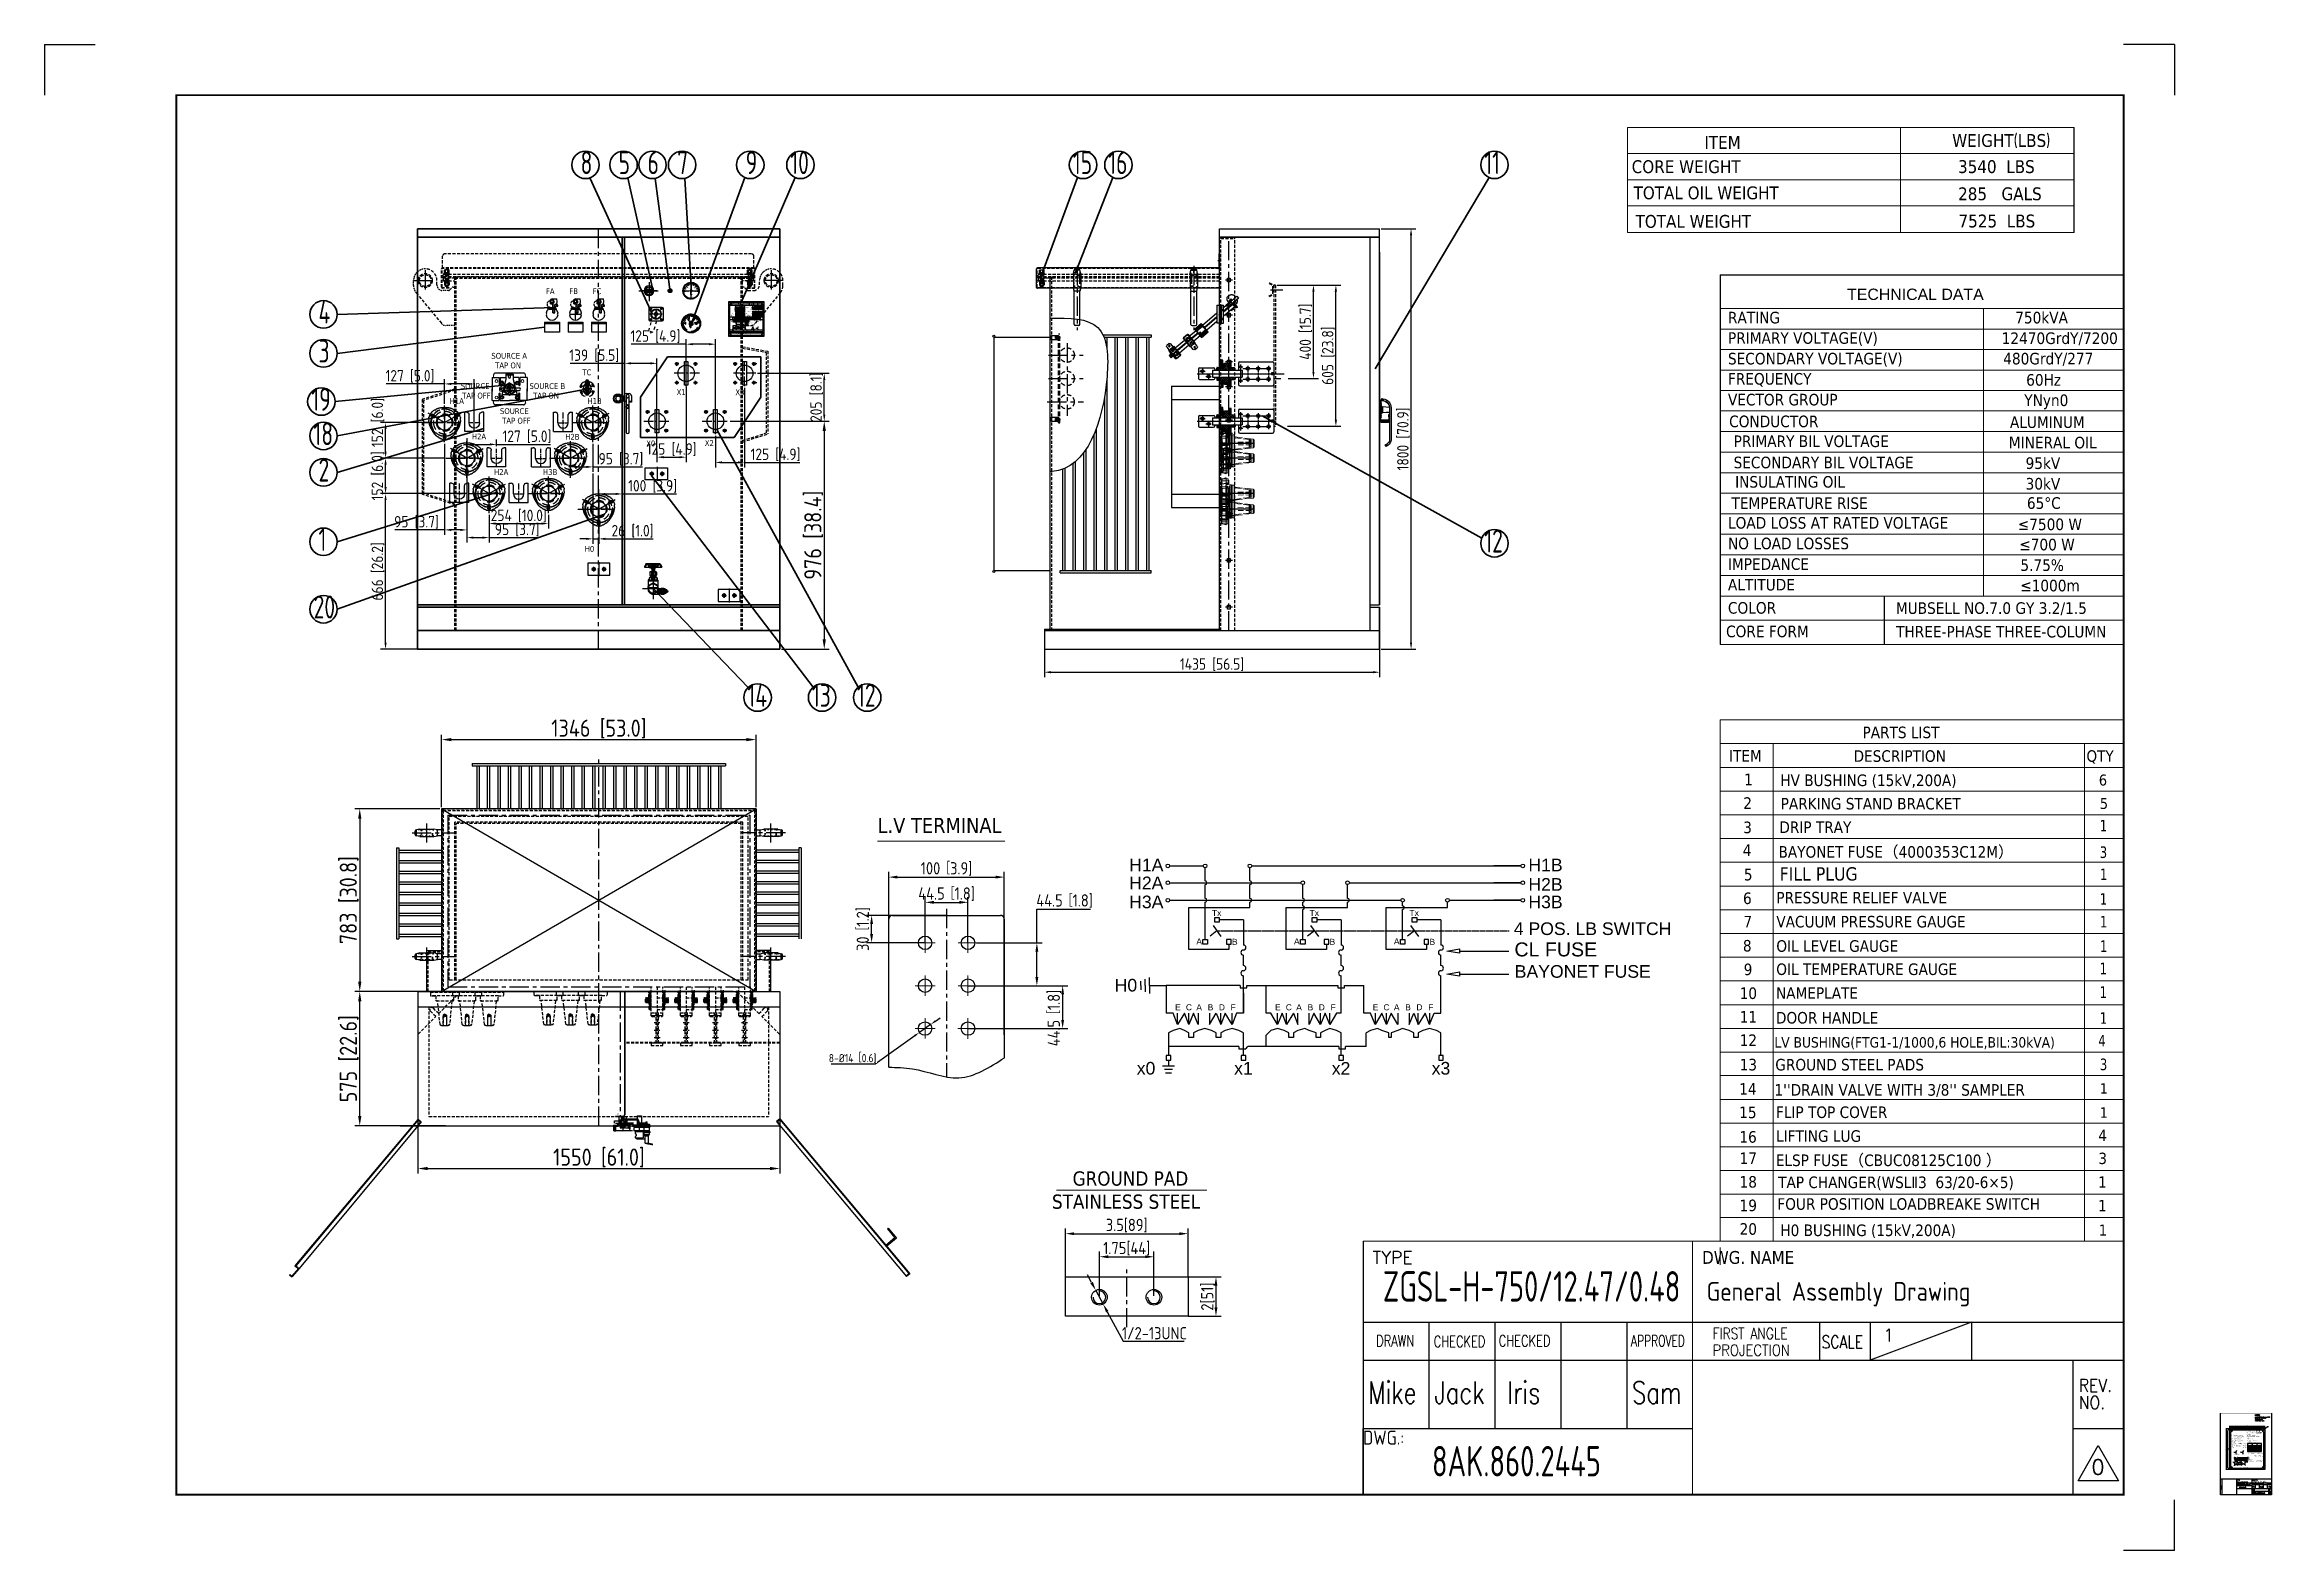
# Model space of a CAD drawing. Header units: millimetres. Extents: x 236326 to 245858, y -181683 to -175236.
import ezdxf
from ezdxf.enums import TextEntityAlignment as Align

# ---------------------------------------------------------------- set-up
doc = ezdxf.new("R2010")
doc.units = ezdxf.units.MM
doc.header["$LTSCALE"] = 13
for name, pattern in [('ACAD_ISO02W100', [15, 12, -3]), ('ACAD_ISO03W100', [1.18, 0.47, -0.71]), ('CENTER', [50.8, 31.75, -6.35, 6.35, -6.35]), ('CENTER2', [1.125, 0.75, -0.125, 0.125, -0.125]), ('CENTERX2', [101.6, 63.5, -12.7, 12.7, -12.7]), ('DASHED', [0.75, 0.5, -0.25]), ('HIDDEN', [9.525, 6.35, -3.175]), ('点画线', [18, 12, -2, 2, -2]), ('虚线', [2, 1, -1])]:
    doc.linetypes.add(name, pattern=pattern)
doc.layers.get('0').update_dxf_attribs({"color": 1, "linetype": 'CENTER'})
for name, color, linetype in [('05', 4, 'Continuous'), ('1', 4, 'Continuous'), ('2', 3, 'Continuous'), ('2细线层', 4, 'Continuous'), ('3中心线层', 1, 'CENTER'), ('4', 2, 'HIDDEN'), ('4虚线层', 6, 'DASHED'), ('6文字层', 3, 'Continuous'), ('C00-00-00', 7, 'Continuous'), ('DAS', 3, 'ACAD_ISO02W100'), ('PDF_Geometry', 7, 'Continuous'), ('PDF_几何图形', 7, 'Continuous'), ('中心线', 1, 'CENTER2'), ('图层2', 3, 'Continuous'), ('尺寸线', 3, 'Continuous'), ('粗实线', 4, 'Continuous'), ('细实线', 2, 'Continuous')]:
    doc.layers.add(name, color=color, linetype=linetype)
for name, color, linetype, lineweight in [('1粗实线', 4, 'Continuous', 50), ('2细实线', 3, 'Continuous', 20), ('中心线层', 1, '点画线', 18), ('标注、文本', 3, 'Continuous', 25), ('粗线', 4, 'Continuous', 50), ('铁心', 3, 'Continuous', 0)]:
    doc.layers.add(name, color=color, linetype=linetype, lineweight=lineweight)
doc.layers.add('paper', color=254, linetype='Continuous', plot=False)
doc.styles.add('Arial_txtstyle_2.50_0_0', font='arial.ttf')
doc.styles.add('DWG_BLOCK', font='romant.shx', dxfattribs={"width": 0.8})
doc.styles.add('Note Text (ANSI)', font='arial.ttf')
doc.styles.add('PDF Arial', font='arial.ttf')
doc.styles.add('PDF FangSong', font='simfang.ttf')
doc.styles.add('pdm', font='gbenor.shx', dxfattribs={"width": 0.8, "bigfont": 'gbhzfs.shx'})
doc.styles.add('ROMANS', font='romans.shx', dxfattribs={"bigfont": 'whgtxt.shx'})
doc.styles.get("Standard").update_dxf_attribs({"font": 'gbenor.shx', "bigfont": 'gbcbig.shx'})
doc.styles.add('Tahoma$001', font='tahoma.ttf', dxfattribs={"height": 2.159784})
doc.styles.add('Tahoma_txtstyle_28.93_0_0', font='tahoma.ttf')
doc.styles.add('Tahoma_txtstyle_30.40_0_0', font='tahoma.ttf')
doc.styles.add('Tahoma_txtstyle_30.51_0_0', font='tahoma.ttf')
doc.styles.add('宋体', font='msyh.ttf', dxfattribs={"width": 0.6})
doc.dimstyles.new('1-15', dxfattribs={"dimscale": 10, "dimtxt": 3.5, "dimasz": 2, "dimexe": 1.5, "dimexo": 0.5, "dimgap": 0.5, "dimtad": 1, "dimtoh": 1, "dimdec": 1, "dimdsep": 46, "dimtxsty": 'Standard', "dimcen": 2.5, "dimclrd": 3, "dimclre": 3, "dimclrt": 3, "dimadec": 0, "dimazin": 2, "dimtfac": 1, "dimtdec": 1, "dimtmove": 0, "dimatfit": 2, "dimfxl": 1, "dimarcsym": 0})
doc.dimstyles.new('ISO-25', dxfattribs={"dimtxt": 2.5, "dimasz": 2.5, "dimexe": 1.25, "dimexo": 0.625, "dimtad": 1, "dimtxsty": 'Standard', "dimcen": 2.5, "dimadec": 0, "dimazin": 0, "dimtfac": 1, "dimtmove": 0, "dimatfit": 3, "dimfxl": 1, "dimarcsym": 0})
doc.dimstyles.new('丁晓菲', dxfattribs={"dimscale": 10, "dimtxt": 3.5, "dimasz": 2.5, "dimexe": 1.5, "dimexo": 0, "dimgap": 0.5, "dimtad": 1, "dimtoh": 1, "dimtxsty": 'Standard', "dimcen": 2.5, "dimclrd": 3, "dimclre": 3, "dimclrt": 2, "dimadec": 0, "dimazin": 0, "dimtfac": 1, "dimtmove": 0, "dimatfit": 2, "dimfxl": 1, "dimarcsym": 0})
doc.dimstyles.new('英寸 1-10', dxfattribs={"dimscale": 14, "dimtxt": 3.5, "dimasz": 2, "dimexe": 1.5, "dimexo": 0.5, "dimgap": 0.5, "dimtad": 1, "dimtoh": 1, "dimdec": 1, "dimdsep": 46, "dimtxsty": 'Standard', "dimcen": 2.5, "dimclrd": 3, "dimclre": 3, "dimclrt": 3, "dimadec": 0, "dimazin": 2, "dimtfac": 1, "dimtdec": 1, "dimtmove": 0, "dimatfit": 2, "dimfxl": 1, "dimarcsym": 0})
doc.dimstyles.new('郁文书', dxfattribs={"dimscale": 15, "dimtxt": 3.5, "dimasz": 2.5, "dimexe": 1.5, "dimexo": 0, "dimgap": 0.5, "dimtad": 1, "dimtoh": 1, "dimtxsty": 'Standard', "dimcen": 2.5, "dimclrd": 3, "dimclre": 3, "dimclrt": 2, "dimadec": 0, "dimazin": 0, "dimtfac": 1, "dimtmove": 0, "dimatfit": 2, "dimfxl": 1, "dimarcsym": 0})
pattern_1 = [(225, (239231.8055, -178970.3183), (2.245064, -2.245064), [])]
pattern_2 = [(225, (239356.5554, -178970.3183), (2.245064, -2.245064), [])]
pattern_3 = [(225, (239481.5554, -178970.3183), (2.245064, -2.245064), [])]
pattern_4 = [(225, (239606.5554, -178970.3183), (2.245064, -2.245064), [])]

# ---------------------------------------------------------------- blocks, each defined once
blk = doc.blocks.new('A$C712F3155')
at = {"layer": '1', "color": 1, "linetype": 'CENTERX2', "lineweight": -3, "ltscale": 0.1}
for p, q in [((90, 84.1), (19.5, 124.8)), ((90, 0), (90, 157)), ((90, 130.3), (90, 35.5)), ((90, 84.1), (160.5, 124.8)), ((0, 84.1), (158.7, 84.1))]:
    blk.add_line(p, q, dxfattribs=at)
blk.add_circle((90, 84.1), 59, dxfattribs=at)
at = {"layer": '2细线层'}
for centre in [(38.9, 113.6), (141.1, 113.6), (90, 25.1)]:
    blk.add_circle(centre, 5, dxfattribs=at)
at = {"layer": '标注、文本'}
for centre in [(38.9, 113.6), (141.1, 113.6), (90, 25.1)]:
    blk.add_arc(centre, 5.5, 242.67153, 150.00001, dxfattribs=at)
at = {"layer": '粗实线'}
blk.add_circle((90, 84.1), 32.5, dxfattribs=at)
blk = doc.blocks.new('0.020')
at = {"layer": '中心线', "ltscale": 2}
for p, q in [((13588.7, 16535.6), (13633.7, 16535.6)), ((13611.2, 16499.1), (13611.2, 16581.1))]:
    blk.add_line(p, q, dxfattribs=at)
at = {"layer": '粗实线', "lineweight": 30}
for p, q in [((13570.7, 16499.1), (13570.7, 16581.1)), ((13570.7, 16581.1), (13578.7, 16581.1)), ((13570.7, 16499.1), (13651.7, 16499.1)), ((13588.7, 16535.6), (13588.7, 16571.1)), ((13633.7, 16535.6), (13633.7, 16571.1)), ((13643.7, 16581.1), (13651.7, 16581.1)), ((13651.7, 16499.1), (13651.7, 16581.1))]:
    blk.add_line(p, q, dxfattribs=at)
for centre, radius, start, end in [((13578.7, 16571.1), 10, 0, 90), ((13611.2, 16535.6), 22.5, 180, 0), ((13643.7, 16571.1), 10, 90, 180)]:
    blk.add_arc(centre, radius, start, end, dxfattribs=at)
blk = doc.blocks.new('*D260')
at = {"layer": '2细实线', "color": 3, "linetype": 'ByBlock', "lineweight": -2}
for p, q in [((238133.5, -176920.6), (238133.5, -176968.4)), ((238260.5, -176954.9), (238260.5, -176926.4)), ((238161.5, -176947.4), (238232.5, -176947.4)), ((238260.5, -176947.4), (238492.3, -176947.4))]:
    blk.add_line(p, q, dxfattribs=at)
at = {"layer": '2细实线', "color": 3, "linetype": 'ByBlock'}
for points in [[(238161.5, -176942.8), (238161.5, -176952.1), (238133.5, -176947.4)], [(238232.5, -176942.8), (238232.5, -176952.1), (238260.5, -176947.4)]]:
    blk.add_solid(points, dxfattribs=at)
at = {"layer": 'Defpoints', "color": 0, "linetype": 'ByBlock'}
for p in [(238133.5, -176913.6), (238260.5, -176947.4), (238260.5, -176961.9)]:
    blk.add_point(p, dxfattribs=at)
at = {"layer": '2细实线', "color": 3, "linetype": 'ByBlock', "insert": (238390.4, -176914.9), "char_height": 49, "attachment_point": 5}
blk.add_mtext('127 [5.0]', dxfattribs=at)
blk = doc.blocks.new('*D245')
at = {"layer": '2细实线', "color": 3, "linetype": 'ByBlock', "lineweight": -2}
for p, q in [((238038.5, -176688.5), (237787.9, -176688.5)), ((238038.5, -176774.3), (238038.5, -176667.5)), ((238137.5, -176688.5), (238066.5, -176688.5)), ((238165.5, -176884.9), (238165.5, -176667.5))]:
    blk.add_line(p, q, dxfattribs=at)
at = {"layer": '2细实线', "color": 3, "linetype": 'ByBlock'}
for points in [[(238066.5, -176683.9), (238066.5, -176693.2), (238038.5, -176688.5)], [(238137.5, -176683.9), (238137.5, -176693.2), (238165.5, -176688.5)]]:
    blk.add_solid(points, dxfattribs=at)
at = {"layer": 'Defpoints', "color": 0, "linetype": 'ByBlock'}
for p in [(238165.5, -176688.5), (238038.5, -176781.3), (238165.5, -176891.9)]:
    blk.add_point(p, dxfattribs=at)
at = {"layer": '2细实线', "color": 3, "linetype": 'ByBlock', "insert": (237889.8, -176656), "char_height": 49, "attachment_point": 5}
blk.add_mtext('127 [5.0]', dxfattribs=at)
blk = doc.blocks.new('A$C5D6D1F02')
at = {"layer": '标注、文本'}
for p, q in [((103.5, 25.6), (148.3, 25.6)), ((125.9, 0), (125.9, 51.2))]:
    blk.add_line(p, q, dxfattribs=at)
at = {"layer": '粗实线', "lineweight": 30}
for points in [[(17.1, 50.1), (10.7, 46.9), (3.2, 39.5), (0, 29.9)], [(0, 22.4), (2.1, 23.5), (3.2, 25.6), (2.1, 28.8), (0, 29.9)], [(0, 22.4), (3.2, 12.8), (10.7, 5.3), (17.1, 2.1)], [(16, 83.2), (12.8, 81.1), (9.6, 80), (7.5, 76.8), (5.3, 74.7), (4.3, 71.5)], [(16, 83.2), (12.8, 81.1), (9.6, 80), (7.5, 76.8), (5.3, 74.7), (4.3, 71.5)], [(4.3, 68.3), (4.3, 66.1), (5.3, 62.9), (7.5, 59.7), (9.6, 57.6), (12.8, 55.5), (16, 54.4), (20.3, 53.3), (24.5, 53.3), (28.8, 53.3)], [(4.3, 68.3), (4.3, 66.1), (5.3, 62.9), (7.5, 59.7), (9.6, 57.6), (12.8, 55.5), (16, 54.4), (20.3, 53.3), (24.5, 53.3), (28.8, 53.3)], [(11.7, 48), (7.5, 48), (12.8, 56.5)], [(7.5, 48), (7.5, 44.8), (8.5, 44.8), (8.5, 48)], [(8.5, 48), (12.8, 55.5)], [(11.7, 57.6), (12.8, 56.5), (17.1, 55.5), (20.3, 54.4), (24.5, 53.3), (28.8, 53.3)], [(11.7, 57.6), (12.8, 56.5), (17.1, 55.5), (20.3, 54.4), (24.5, 53.3), (28.8, 53.3)], [(25.6, 90.7), (20.3, 88.5), (17.1, 85.3), (14.9, 80)], [(14.9, 81.1), (14.9, 80)], [(25.6, 87.5), (19.2, 85.3), (17.1, 80)], [(17.1, 73.6), (20.3, 70.4), (25.6, 69.3)], [(19.2, 73.6), (17.1, 73.6), (17.1, 69.3)], [(18.1, 1.1), (25.6, 0), (33.1, 1.1)], [(25.6, 90.7), (25.6, 87.5)], [(25.6, 70.4), (30.9, 71.5), (35.2, 75.7), (35.2, 82.1), (30.9, 86.4), (25.6, 87.5)], [(28.8, 64), (28.8, 67.2), (25.6, 70.4)], [(25.6, 69.3), (25.6, 70.4)], [(25.6, 69.3), (28.8, 64)], [(33.1, 32), (28.8, 32), (28.8, 64)], [(37.3, 32), (37.3, 64), (28.8, 64)], [(51.2, 29.9), (48, 39.5), (40.5, 46.9), (33.1, 50.1)], [(33.1, 2.1), (40.5, 5.3), (48, 12.8), (51.2, 22.4)], [(37.3, 56.5), (40.5, 58.7), (42.7, 60.8), (44.8, 62.9), (45.9, 66.1), (45.9, 68.3), (45.9, 71.5)], [(37.3, 56.5), (40.5, 58.7), (42.7, 60.8), (44.8, 62.9), (45.9, 66.1), (45.9, 68.3), (45.9, 71.5)], [(45.9, 69.3), (44.8, 69.3), (37.3, 64)], [(37.3, 55.5), (40.5, 57.6), (42.7, 58.7), (43.7, 61.9), (45.9, 64), (45.9, 66.1), (45.9, 68.3)], [(37.3, 55.5), (40.5, 57.6), (42.7, 58.7), (43.7, 61.9), (45.9, 64), (45.9, 66.1), (45.9, 68.3)], [(45.9, 59.7), (41.6, 59.7)], [(43.7, 48), (43.7, 44.8), (42.7, 44.8), (42.7, 48)], [(45.9, 69.3), (46.9, 80), (45.9, 90.7)], [(50.1, 60.8), (45.9, 71.5)], [(45.9, 69.3), (45.9, 59.7), (49.1, 59.7), (50.1, 59.7), (50.1, 60.8)], [(51.2, 29.9), (49.1, 28.8), (48, 25.6), (49.1, 23.5), (51.2, 22.4)], [(117.3, 50.1), (110.9, 46.9), (103.5, 39.5), (100.3, 29.9)], [(100.3, 22.4), (102.4, 23.5), (103.5, 25.6), (102.4, 28.8), (100.3, 29.9)], [(100.3, 22.4), (103.5, 12.8), (110.9, 5.3), (117.3, 2.1)], [(116.3, 83.2), (113.1, 81.1), (109.9, 80), (107.7, 76.8), (105.6, 74.7), (104.5, 71.5)], [(116.3, 83.2), (113.1, 81.1), (109.9, 80), (107.7, 76.8), (105.6, 74.7), (104.5, 71.5)], [(104.5, 68.3), (104.5, 66.1), (105.6, 62.9), (107.7, 59.7), (109.9, 57.6), (113.1, 55.5), (116.3, 54.4), (120.5, 53.3), (124.8, 53.3), (129.1, 53.3)], [(104.5, 68.3), (104.5, 66.1), (105.6, 62.9), (107.7, 59.7), (109.9, 57.6), (113.1, 55.5), (116.3, 54.4), (120.5, 53.3), (124.8, 53.3), (129.1, 53.3)], [(112, 48), (107.7, 48), (113.1, 56.5)], [(107.7, 48), (107.7, 44.8), (108.8, 44.8), (108.8, 48)], [(108.8, 48), (113.1, 55.5)], [(112, 57.6), (113.1, 56.5), (117.3, 55.5), (120.5, 54.4), (124.8, 53.3), (129.1, 53.3)], [(112, 57.6), (113.1, 56.5), (117.3, 55.5), (120.5, 54.4), (124.8, 53.3), (129.1, 53.3)], [(125.9, 90.7), (120.5, 88.5), (117.3, 85.3), (115.2, 80)], [(116.3, 81.1), (116.3, 80)], [(125.9, 87.5), (119.5, 85.3), (117.3, 80)], [(117.3, 73.6), (120.5, 70.4), (125.9, 69.3)], [(119.5, 73.6), (117.3, 73.6), (117.3, 69.3)], [(118.4, 1.1), (125.9, 0), (133.4, 1.1)], [(125.9, 90.7), (125.9, 87.5)], [(125.9, 70.4), (131.2, 71.5), (135.5, 75.7), (135.5, 82.1), (131.2, 86.4), (125.9, 87.5)], [(129.1, 64), (129.1, 67.2), (125.9, 70.4)], [(125.9, 69.3), (125.9, 70.4)], [(125.9, 69.3), (129.1, 64)], [(133.4, 32), (129.1, 32), (129.1, 64)], [(137.6, 32), (137.6, 64), (129.1, 64)], [(151.5, 29.9), (148.3, 39.5), (140.8, 46.9), (133.4, 50.1)], [(133.4, 2.1), (140.8, 5.3), (148.3, 12.8), (151.5, 22.4)], [(137.6, 56.5), (140.8, 58.7), (143, 60.8), (145.1, 62.9), (146.2, 66.1), (147.2, 68.3), (146.2, 71.5)], [(137.6, 56.5), (140.8, 58.7), (143, 60.8), (145.1, 62.9), (146.2, 66.1), (147.2, 68.3), (146.2, 71.5)], [(146.2, 69.3), (145.1, 69.3), (137.6, 64)], [(137.6, 55.5), (140.8, 57.6), (143, 58.7), (144, 61.9), (146.2, 64), (146.2, 66.1), (147.2, 68.3)], [(137.6, 55.5), (140.8, 57.6), (143, 58.7), (144, 61.9), (146.2, 64), (146.2, 66.1), (147.2, 68.3)], [(146.2, 59.7), (141.9, 59.7)], [(144, 48), (144, 44.8), (143, 44.8), (143, 48)], [(146.2, 69.3), (147.2, 80), (146.2, 90.7)], [(146.2, 69.3), (146.2, 59.7), (149.4, 59.7), (150.4, 59.7), (150.4, 60.8), (146.2, 71.5)], [(151.5, 29.9), (149.4, 28.8), (148.3, 25.6), (149.4, 23.5), (151.5, 22.4)], [(217.6, 50.1), (211.2, 46.9), (203.8, 39.5), (200.6, 29.9)], [(200.6, 22.4), (202.7, 23.5), (203.8, 25.6), (202.7, 28.8), (200.6, 29.9)], [(200.6, 22.4), (203.8, 12.8), (211.2, 5.3), (217.6, 2.1)], [(216.6, 83.2), (213.4, 81.1), (210.2, 80), (208, 76.8), (205.9, 74.7), (204.8, 71.5)], [(216.6, 83.2), (213.4, 81.1), (210.2, 80), (208, 76.8), (205.9, 74.7), (204.8, 71.5)], [(204.8, 68.3), (204.8, 66.1), (205.9, 62.9), (208, 59.7), (210.2, 57.6), (213.4, 55.5), (216.6, 54.4), (220.8, 53.3), (225.1, 53.3), (229.4, 53.3)], [(204.8, 68.3), (204.8, 66.1), (205.9, 62.9), (208, 59.7), (210.2, 57.6), (213.4, 55.5), (216.6, 54.4), (220.8, 53.3), (225.1, 53.3), (229.4, 53.3)], [(212.3, 48), (208, 48), (213.4, 56.5)], [(208, 48), (208, 44.8), (209.1, 44.8), (209.1, 48)], [(209.1, 48), (213.4, 55.5)], [(212.3, 57.6), (214.4, 56.5), (217.6, 55.5), (220.8, 54.4), (225.1, 53.3), (229.4, 53.3)], [(212.3, 57.6), (214.4, 56.5), (217.6, 55.5), (220.8, 54.4), (225.1, 53.3), (229.4, 53.3)], [(226.2, 90.7), (220.8, 88.5), (217.6, 85.3), (216.6, 80)], [(216.6, 81.1), (216.6, 80)], [(226.2, 87.5), (219.8, 85.3), (217.6, 80)], [(217.6, 73.6), (220.8, 70.4), (226.2, 69.3)], [(219.8, 73.6), (217.6, 73.6), (217.6, 69.3)], [(218.7, 1.1), (226.2, 0), (233.6, 1.1)], [(226.2, 90.7), (226.2, 87.5)], [(226.2, 70.4), (231.5, 71.5), (235.8, 75.7), (235.8, 82.1), (231.5, 86.4), (226.2, 87.5)], [(229.4, 64), (229.4, 67.2), (226.2, 70.4)], [(226.2, 69.3), (226.2, 70.4)], [(226.2, 69.3), (229.4, 64)], [(233.6, 32), (229.4, 32), (229.4, 64)], [(237.9, 32), (237.9, 64), (229.4, 64)], [(251.8, 29.9), (248.6, 39.5), (241.1, 46.9), (233.6, 50.1)], [(233.6, 2.1), (241.1, 5.3), (248.6, 12.8), (251.8, 22.4)], [(237.9, 56.5), (241.1, 58.7), (243.2, 60.8), (245.4, 62.9), (246.4, 66.1), (247.5, 68.3), (246.4, 71.5)], [(237.9, 56.5), (241.1, 58.7), (243.2, 60.8), (245.4, 62.9), (246.4, 66.1), (247.5, 68.3), (246.4, 71.5)], [(246.4, 69.3), (245.4, 69.3), (237.9, 64)], [(237.9, 55.5), (241.1, 57.6), (243.2, 58.7), (244.3, 61.9), (246.4, 64), (246.4, 66.1), (247.5, 68.3)], [(237.9, 55.5), (241.1, 57.6), (243.2, 58.7), (244.3, 61.9), (246.4, 64), (246.4, 66.1), (247.5, 68.3)], [(246.4, 59.7), (242.2, 59.7)], [(244.3, 48), (244.3, 44.8), (243.2, 44.8), (243.2, 48)], [(246.4, 69.3), (247.5, 80), (246.4, 90.7)], [(246.4, 69.3), (246.4, 59.7), (249.6, 59.7), (250.7, 59.7), (250.7, 60.8), (246.4, 71.5)], [(251.8, 29.9), (249.6, 28.8), (248.6, 25.6), (249.6, 23.5), (251.8, 22.4)]]:
    blk.add_lwpolyline(points, dxfattribs=at)
for points in [[(25.6, 86.4), (24.5, 86.4), (23.5, 85.3), (22.4, 85.3), (21.3, 84.3), (20.3, 84.3), (20.3, 83.2), (20.3, 82.1), (19.2, 81.1), (19.2, 80), (20.3, 78.9), (20.3, 77.9), (21.3, 76.8), (22.4, 75.7), (23.5, 75.7), (24.5, 75.7), (25.6, 75.7), (26.7, 75.7), (27.7, 75.7), (28.8, 76.8), (29.9, 76.8), (29.9, 77.9), (30.9, 78.9), (30.9, 80), (30.9, 81.1), (30.9, 82.1), (29.9, 83.2), (29.9, 84.3), (28.8, 84.3), (28.8, 85.3), (27.7, 85.3), (26.7, 86.4)], [(38.4, 48), (38.4, 49.1)], [(125.9, 86.4), (124.8, 86.4), (123.7, 85.3), (122.7, 85.3), (121.6, 84.3), (120.5, 84.3), (120.5, 83.2), (120.5, 82.1), (119.5, 81.1), (119.5, 80), (120.5, 78.9), (120.5, 77.9), (121.6, 76.8), (122.7, 75.7), (123.7, 75.7), (124.8, 75.7), (125.9, 75.7), (126.9, 75.7), (128, 75.7), (129.1, 76.8), (130.1, 76.8), (130.1, 77.9), (131.2, 78.9), (131.2, 80), (131.2, 81.1), (131.2, 82.1), (130.1, 83.2), (130.1, 84.3), (129.1, 84.3), (129.1, 85.3), (128, 85.3), (126.9, 86.4)], [(138.7, 48), (138.7, 49.1)], [(226.2, 86.4), (225.1, 86.4), (224, 85.3), (223, 85.3), (221.9, 84.3), (220.8, 84.3), (220.8, 83.2), (220.8, 82.1), (219.8, 81.1), (220.8, 80), (220.8, 78.9), (220.8, 77.9), (221.9, 76.8), (223, 75.7), (224, 75.7), (225.1, 75.7), (226.2, 75.7), (227.2, 75.7), (228.3, 75.7), (229.4, 76.8), (230.4, 76.8), (230.4, 77.9), (231.5, 78.9), (231.5, 80), (231.5, 81.1), (231.5, 82.1), (231.5, 83.2), (230.4, 84.3), (229.4, 84.3), (229.4, 85.3), (228.3, 85.3), (227.2, 86.4)], [(239, 48), (239, 49.1)]]:
    blk.add_lwpolyline(points, close=True, dxfattribs=at)
for points in [[(11.7, 48), (11.7, 48), (11.7, 56.5), (11.7, 56.5)], [(12.8, 48), (12.8, 48), (25.6, 48), (25.6, 48)], [(16, 48), (16, 48), (12.8, 48), (12.8, 48)], [(12.8, 46.9), (12.8, 46.9), (38.4, 46.9), (38.4, 46.9)], [(14.9, 80), (14.9, 80), (17.1, 80), (17.1, 80)], [(16, 48), (16, 48), (16, 53.3), (16, 53.3)], [(25.6, 69.3), (25.6, 69.3), (17.1, 69.3), (17.1, 69.3)], [(18.1, 48), (18.1, 48), (18.1, 54.4), (18.1, 54.4)], [(18.1, 51.2), (18.1, 51.2), (28.8, 50.1), (28.8, 50.1)], [(18.1, 51.2), (18.1, 51.2), (28.8, 51.2), (28.8, 51.2)], [(19.2, 80), (19.2, 80), (19.2, 73.6), (19.2, 73.6)], [(19.2, 73.6), (19.2, 73.6), (25.6, 70.4), (25.6, 70.4)], [(24.5, 48), (24.5, 48), (41.6, 48), (41.6, 48)], [(25.6, 90.7), (25.6, 90.7), (45.9, 90.7), (45.9, 90.7)], [(25.6, 71.5), (25.6, 71.5), (25.6, 70.4), (25.6, 70.4)], [(25.6, 48), (25.6, 48), (25.6, 49.1), (25.6, 49.1)], [(38.4, 48), (38.4, 48), (25.6, 48), (25.6, 48)], [(28.8, 56.5), (28.8, 56.5), (37.3, 56.5), (37.3, 56.5)], [(28.8, 39.5), (28.8, 39.5), (37.3, 39.5), (37.3, 39.5)], [(28.8, 32), (28.8, 32), (37.3, 32), (37.3, 32)], [(37.3, 64), (37.3, 64), (37.3, 65.1), (37.3, 65.1)], [(42.7, 48), (42.7, 48), (37.3, 55.5), (37.3, 55.5)], [(38.4, 48), (38.4, 48), (38.4, 56.5), (38.4, 56.5)], [(43.7, 48), (43.7, 48), (38.4, 56.5), (38.4, 56.5)], [(112, 48), (112, 48), (112, 56.5), (112, 56.5)], [(113.1, 48), (113.1, 48), (125.9, 48), (125.9, 48)], [(116.3, 48), (116.3, 48), (113.1, 48), (113.1, 48)], [(113.1, 46.9), (113.1, 46.9), (138.7, 46.9), (138.7, 46.9)], [(115.2, 80), (115.2, 80), (117.3, 80), (117.3, 80)], [(116.3, 48), (116.3, 48), (116.3, 53.3), (116.3, 53.3)], [(125.9, 69.3), (125.9, 69.3), (117.3, 69.3), (117.3, 69.3)], [(118.4, 48), (118.4, 48), (118.4, 54.4), (118.4, 54.4)], [(118.4, 51.2), (118.4, 51.2), (129.1, 50.1), (129.1, 50.1)], [(118.4, 51.2), (118.4, 51.2), (129.1, 51.2), (129.1, 51.2)], [(119.5, 73.6), (119.5, 73.6), (125.9, 70.4), (125.9, 70.4)], [(120.5, 80), (120.5, 80), (120.5, 73.6), (120.5, 73.6)], [(124.8, 48), (124.8, 48), (141.9, 48), (141.9, 48)], [(125.9, 90.7), (125.9, 90.7), (146.2, 90.7), (146.2, 90.7)], [(125.9, 71.5), (125.9, 71.5), (125.9, 70.4), (125.9, 70.4)], [(125.9, 48), (125.9, 48), (125.9, 49.1), (125.9, 49.1)], [(138.7, 48), (138.7, 48), (125.9, 48), (125.9, 48)], [(129.1, 56.5), (129.1, 56.5), (137.6, 56.5), (137.6, 56.5)], [(129.1, 39.5), (129.1, 39.5), (137.6, 39.5), (137.6, 39.5)], [(129.1, 32), (129.1, 32), (137.6, 32), (137.6, 32)], [(137.6, 64), (137.6, 64), (137.6, 65.1), (137.6, 65.1)], [(143, 48), (143, 48), (137.6, 55.5), (137.6, 55.5)], [(138.7, 48), (138.7, 48), (138.7, 56.5), (138.7, 56.5)], [(144, 48), (144, 48), (138.7, 56.5), (138.7, 56.5)], [(212.3, 48), (212.3, 48), (212.3, 56.5), (212.3, 56.5)], [(213.4, 48), (213.4, 48), (226.2, 48), (226.2, 48)], [(216.6, 48), (216.6, 48), (213.4, 48), (213.4, 48)], [(213.4, 46.9), (213.4, 46.9), (239, 46.9), (239, 46.9)], [(216.6, 80), (216.6, 80), (217.6, 80), (217.6, 80)], [(216.6, 48), (216.6, 48), (216.6, 53.3), (216.6, 53.3)], [(226.2, 69.3), (226.2, 69.3), (217.6, 69.3), (217.6, 69.3)], [(218.7, 48), (218.7, 48), (218.7, 54.4), (218.7, 54.4)], [(218.7, 51.2), (218.7, 51.2), (229.4, 50.1), (229.4, 50.1)], [(218.7, 51.2), (218.7, 51.2), (229.4, 51.2), (229.4, 51.2)], [(219.8, 73.6), (219.8, 73.6), (226.2, 70.4), (226.2, 70.4)], [(220.8, 80), (220.8, 80), (220.8, 73.6), (220.8, 73.6)], [(225.1, 48), (225.1, 48), (242.2, 48), (242.2, 48)], [(226.2, 90.7), (226.2, 90.7), (246.4, 90.7), (246.4, 90.7)], [(226.2, 71.5), (226.2, 71.5), (226.2, 70.4), (226.2, 70.4)], [(226.2, 48), (226.2, 48), (226.2, 49.1), (226.2, 49.1)], [(239, 48), (239, 48), (226.2, 48), (226.2, 48)], [(229.4, 56.5), (229.4, 56.5), (237.9, 56.5), (237.9, 56.5)], [(229.4, 39.5), (229.4, 39.5), (237.9, 39.5), (237.9, 39.5)], [(229.4, 32), (229.4, 32), (237.9, 32), (237.9, 32)], [(237.9, 64), (237.9, 64), (237.9, 65.1), (237.9, 65.1)], [(243.2, 48), (243.2, 48), (237.9, 55.5), (237.9, 55.5)], [(239, 48), (239, 48), (239, 56.5), (239, 56.5)], [(244.3, 48), (244.3, 48), (239, 56.5), (239, 56.5)]]:
    blk.add_open_spline(points, degree=3, dxfattribs=at)
blk = doc.blocks.new('*U170')
at = {"layer": '中心线', "color": 0, "linetype": 'CENTER2', "transparency": 16777216}
for p, q in [((-22.62, 0), (-4.5, 0)), ((0, 4.5), (0, 27.5)), ((4.5, 0), (22.62, 0)), ((0, -26.62), (0, -4.5))]:
    blk.add_line(p, q, dxfattribs=at)
at = {"layer": '中心线', "color": 0, "linetype": 'Continuous', "transparency": 16777216}
for p, q in [((-2.25, 0), (2.25, 0)), ((0, -2.25), (0, 2.25))]:
    blk.add_line(p, q, dxfattribs=at)
blk = doc.blocks.new('*U171')
at = {"layer": '中心线', "color": 0, "linetype": 'CENTER2', "transparency": 16777216}
for p, q in [((-3.37, 0), (-0.65, 0)), ((0, 0.65), (0, 3.37)), ((0.65, 0), (3.37, 0)), ((0, -3.37), (0, -0.65))]:
    blk.add_line(p, q, dxfattribs=at)
at = {"layer": '中心线', "color": 0, "linetype": 'Continuous', "transparency": 16777216}
for p, q in [((-0.325, 0), (0.325, 0)), ((0, -0.325), (0, 0.325))]:
    blk.add_line(p, q, dxfattribs=at)
blk = doc.blocks.new('*U172')
at = {"layer": '中心线', "color": 0, "linetype": 'CENTER2', "transparency": 16777216}
for p, q in [((-3.37, 0), (-0.65, 0)), ((0, 0.65), (0, 3.37)), ((0.65, 0), (3.37, 0)), ((0, -3.37), (0, -0.65))]:
    blk.add_line(p, q, dxfattribs=at)
at = {"layer": '中心线', "color": 0, "linetype": 'Continuous', "transparency": 16777216}
for p, q in [((-0.325, 0), (0.325, 0)), ((0, -0.325), (0, 0.325))]:
    blk.add_line(p, q, dxfattribs=at)
blk = doc.blocks.new('*U173')
at = {"layer": '中心线', "color": 0, "linetype": 'CENTER2', "transparency": 16777216}
for p, q in [((-3.37, 0), (-0.65, 0)), ((0, 0.65), (0, 3.37)), ((0.65, 0), (3.37, 0)), ((0, -3.37), (0, -0.65))]:
    blk.add_line(p, q, dxfattribs=at)
at = {"layer": '中心线', "color": 0, "linetype": 'Continuous', "transparency": 16777216}
for p, q in [((-0.325, 0), (0.325, 0)), ((0, -0.325), (0, 0.325))]:
    blk.add_line(p, q, dxfattribs=at)
blk = doc.blocks.new('*U174')
at = {"layer": '中心线', "color": 0, "linetype": 'CENTER2', "transparency": 16777216}
for p, q in [((-3.37, 0), (-0.65, 0)), ((0, 0.65), (0, 3.37)), ((0.65, 0), (3.37, 0)), ((0, -3.37), (0, -0.65))]:
    blk.add_line(p, q, dxfattribs=at)
at = {"layer": '中心线', "color": 0, "linetype": 'Continuous', "transparency": 16777216}
for p, q in [((-0.325, 0), (0.325, 0)), ((0, -0.325), (0, 0.325))]:
    blk.add_line(p, q, dxfattribs=at)
blk = doc.blocks.new('*U175')
at = {"layer": '中心线', "color": 0, "linetype": 'CENTER2', "transparency": 16777216}
for p, q in [((-36.12, 0), (-7.2, 0)), ((0, 7.2), (0, 36.12)), ((7.2, 0), (36.12, 0)), ((0, -36.12), (0, -7.2))]:
    blk.add_line(p, q, dxfattribs=at)
at = {"layer": '中心线', "color": 0, "linetype": 'Continuous', "transparency": 16777216}
for p, q in [((-3.6, 0), (3.6, 0)), ((0, -3.6), (0, 3.6))]:
    blk.add_line(p, q, dxfattribs=at)
blk = doc.blocks.new('*U176')
at = {"layer": '粗实线', "ltscale": 8}
for q in [(-0.6, -0.5), (0.6, -0.5)]:
    blk.add_line((0, 0.5), q, dxfattribs=at)
blk = doc.blocks.new('*U177')
at = {"layer": '粗实线', "color": 0, "linetype": 'ByBlock', "lineweight": -2, "transparency": 16777216}
for p, rotation in [((259924.1, 56052.4), 50), ((259924.9, 56053.3), 48.00000000000002), ((259925.8, 56054.2), 46), ((259926.6, 56055.1), 44.00000000000001), ((259927.5, 56055.9), 42.00000000000001), ((259928.5, 56056.7), 40.00000000000001), ((259929.4, 56057.5), 38.00000000000001), ((259930.4, 56058.3), 36), ((259931.4, 56059), 33.99999999999999), ((259932.5, 56059.6), 32), ((259933.5, 56060.3), 29.99999999999998), ((259934.6, 56060.9), 27.99999999999997), ((259935.7, 56061.4), 26.00000000000001), ((259936.9, 56062), 23.99999999999999), ((259938, 56062.5), 22), ((259939.2, 56062.9), 19.99999999999998), ((259940.3, 56063.3), 17.99999999999997), ((259941.5, 56063.7), 15.99999999999999), ((259942.7, 56064), 13.99999999999997), ((259943.9, 56064.3), 11.99999999999999), ((259945.1, 56064.5), 9.999999999999977), ((259946.4, 56064.7), 7.99999999999998), ((259947.6, 56064.8), 5.999999999999904), ((259948.8, 56065), 3.99999999999995), ((259950.1, 56065), 1.999999999999765), ((259952.5, 56065), 358.0000000000002), ((259953.8, 56065), 356), ((259955, 56064.8), 354.0000000000001), ((259956.2, 56064.7), 352.0000000000001), ((259957.5, 56064.5), 350.0000000000001), ((259958.7, 56064.3), 348.0000000000001), ((259959.9, 56064), 346.0000000000001), ((259961.1, 56063.7), 344.0000000000001), ((259962.3, 56063.3), 342.0000000000001), ((259963.4, 56062.9), 340), ((259964.6, 56062.5), 338), ((259965.7, 56062), 336.0000000000001), ((259966.9, 56061.4), 334), ((259968, 56060.9), 332.0000000000001), ((259969, 56060.3), 330.0000000000001), ((259970.1, 56059.6), 328), ((259971.1, 56059), 326.0000000000001), ((259972.2, 56058.3), 324), ((259973.1, 56057.5), 322.0000000000001), ((259974.1, 56056.7), 320), ((259975, 56055.9), 318), ((259976, 56055.1), 316), ((259976.8, 56054.2), 314), ((259977.7, 56053.3), 312), ((259978.5, 56052.4), 310), ((259915.9, 56032), 86), ((259915.8, 56030.8), 87.99999999999999), ((259915.8, 56029.5), 90), ((259915.8, 56028.3), 92), ((259915.9, 56027.1), 94), ((259916, 56033.3), 84.00000000000003), ((259916, 56025.8), 96), ((259916.1, 56034.5), 82), ((259916.1, 56024.6), 98.00000000000001), ((259916.3, 56035.7), 80.00000000000001), ((259916.3, 56023.4), 99.99999999999999), ((259916.6, 56036.9), 78), ((259916.6, 56022.2), 102), ((259916.9, 56038.1), 76), ((259916.9, 56021), 104), ((259917.2, 56039.3), 74), ((259917.2, 56019.8), 106), ((259917.5, 56040.5), 72), ((259917.5, 56018.6), 108), ((259917.9, 56041.7), 70.00000000000003), ((259917.9, 56017.4), 110), ((259918.4, 56042.8), 68), ((259918.4, 56016.2), 112), ((259918.9, 56044), 66.00000000000001), ((259918.9, 56015.1), 114), ((259919.4, 56045.1), 63.99999999999999), ((259919.4, 56014), 116), ((259920, 56046.2), 62.00000000000001), ((259920, 56012.9), 118), ((259920.6, 56047.3), 59.99999999999999), ((259920.6, 56011.8), 120), ((259921.2, 56048.4), 58.00000000000002), ((259921.2, 56010.7), 122), ((259921.9, 56049.4), 56), ((259921.9, 56009.7), 124), ((259922.6, 56050.4), 54), ((259922.6, 56008.7), 126), ((259923.3, 56051.4), 52.00000000000001), ((259923.3, 56007.7), 128), ((259924.1, 56006.7), 130), ((259924.9, 56005.8), 132), ((259925.8, 56004.9), 134), ((259926.6, 56004), 136), ((259927.5, 56003.2), 138), ((259928.5, 56002.4), 140.0000000000001), ((259929.4, 56001.6), 142.0000000000001), ((259930.4, 56000.8), 144), ((259931.4, 56000.1), 146), ((259932.5, 55999.4), 148), ((259933.5, 55998.8), 150), ((259934.6, 55998.2), 152), ((259935.7, 55997.6), 154), ((259936.9, 55997.1), 156), ((259938, 55996.6), 158), ((259939.2, 55996.2), 160), ((259940.3, 55995.8), 162), ((259941.5, 55995.4), 164), ((259942.7, 55995.1), 166), ((259943.9, 55994.8), 168.0000000000001), ((259945.1, 55994.6), 170), ((259946.4, 55994.4), 172), ((259947.6, 55994.2), 174.0000000000001), ((259948.8, 55994.1), 176.0000000000001), ((259950.1, 55994.1), 178.0000000000003), ((259951.3, 55994), 180), ((259952.5, 55994.1), 181.9999999999997), ((259953.8, 55994.1), 183.9999999999999), ((259955, 55994.2), 186), ((259956.2, 55994.4), 188), ((259957.5, 55994.6), 190), ((259958.7, 55994.8), 192), ((259959.9, 55995.1), 194), ((259961.1, 55995.4), 196), ((259962.3, 55995.8), 197.9999999999999), ((259963.4, 55996.2), 200), ((259964.6, 55996.6), 202), ((259965.7, 55997.1), 204), ((259966.9, 55997.6), 206), ((259968, 55998.2), 208), ((259969, 55998.8), 210), ((259970.1, 55999.4), 212), ((259971.1, 56000.1), 214), ((259972.2, 56000.8), 216), ((259973.1, 56001.6), 218), ((259974.1, 56002.4), 220.0000000000001), ((259975, 56003.2), 222.0000000000001), ((259976, 56004), 224), ((259976.8, 56004.9), 226), ((259977.7, 56005.8), 227.9999999999999), ((259978.5, 56006.7), 230), ((259979.3, 56051.4), 308.0000000000001), ((259979.3, 56007.7), 232), ((259980, 56050.4), 306), ((259980, 56008.7), 234), ((259980.7, 56049.4), 304), ((259980.7, 56009.7), 236), ((259981.4, 56048.4), 302), ((259981.4, 56010.7), 238), ((259982, 56047.3), 300.0000000000001), ((259982, 56011.8), 240), ((259982.6, 56046.2), 298), ((259982.6, 56012.9), 242), ((259983.2, 56045.1), 296), ((259983.2, 56014), 244), ((259983.7, 56044), 294), ((259983.7, 56015.1), 246), ((259984.2, 56042.8), 292), ((259984.2, 56016.2), 248), ((259984.7, 56041.7), 290), ((259984.7, 56017.4), 250), ((259985.1, 56040.5), 288.0000000000001), ((259985.1, 56018.6), 252), ((259985.4, 56039.3), 286), ((259985.4, 56019.8), 254.0000000000001), ((259985.7, 56038.1), 284.0000000000001), ((259985.7, 56021), 256), ((259986, 56036.9), 282), ((259986, 56022.2), 258.0000000000001), ((259986.3, 56035.7), 280), ((259986.3, 56023.4), 260), ((259986.4, 56034.5), 278), ((259986.4, 56024.6), 262.0000000000001), ((259986.6, 56033.3), 276.0000000000001), ((259986.6, 56025.8), 264), ((259986.7, 56032), 274), ((259986.8, 56030.8), 272), ((259986.8, 56028.3), 268.0000000000001), ((259986.7, 56027.1), 266), ((259986.8, 56029.5), 270)]:
    blk.add_blockref('*U176', p, dxfattribs=dict(at, rotation=rotation))
blk.add_blockref('*U176', (259951.3, 56065), dxfattribs=at)
blk = doc.blocks.new('A$C03F92070')
at = {"layer": '4虚线层', "ltscale": 5}
for p, q in [((16.5, 94.8), (10.9, 98)), ((16.4, 107.6), (22, 104.3)), ((67.8, 40.2), (67.8, 116)), ((113.7, 104.3), (119.3, 107.6)), ((124.8, 98), (119.2, 94.8)), ((23.3, 71.5), (112.4, 71.5)), ((62.3, 8.9), (62.3, 15.4)), ((73.3, 15.4), (73.3, 8.9))]:
    blk.add_line(p, q, dxfattribs=at)
for radius in [57.5, 48, 36, 32.5]:
    blk.add_circle((67.8, 71.5), radius, dxfattribs=at)
at = {"layer": '4虚线层', "ltscale": 5, "extrusion": (0, 0, -1)}
for centre, radius, start, end in [((-90, 83.1), 90, 7.76573, 8.91687), ((-67.8, 71.5), 71.5, 20.96454, 39.03546), ((-68.8, 46.5), 90, 51.08313, 52.23427), ((-68.8, 46.5), 90, 55.4521, 61.38179), ((-68.8, 46.5), 90, 64.92451, 71.02185), ((-62.3, 65.4), 70, 71.02185, 87.94531), ((-67.8, -88), 223.5, 87.94531, 92.05469), ((-73.4, 65.4), 70, 92.05469, 108.97815), ((-66.9, 46.5), 90, 108.97815, 115.07549), ((-66.9, 46.5), 90, 118.61821, 124.5479), ((-66.9, 46.5), 90, 127.76573, 128.91687), ((-67.8, 71.5), 71.5, 140.96454, 159.03546), ((-45.7, 83.1), 90, 171.08313, 172.23427), ((-90, 83.1), 90, 358.61821, 4.5479), ((-90, 83.1), 90, 349.46719, 355.07549), ((-70.3, 79.5), 70, 331.9245, 349.46719), ((-205.8, 151.7), 223.5, 327.65027, 331.9245), ((-76.1, 69.6), 70, 310.17076, 327.65027), ((-89, 84.9), 90, 304.92451, 310.17076), ((-89, 84.9), 90, 295.4521, 301.38179), ((-89, 84.9), 90, 291.08313, 292.23427), ((-67.8, 71.5), 71.5, 260.96454, 279.03546), ((-46.7, 84.9), 90, 247.76573, 248.91687), ((-46.7, 84.9), 90, 238.61821, 244.5479), ((-46.7, 84.9), 90, 233.02623, 235.07549), ((-58.7, 68.9), 70, 212.35682, 233.02623), ((71, 151), 223.5, 207.21776, 212.35682), ((-65.6, 80.8), 70, 186.60228, 207.21776), ((-45.7, 83.1), 90, 184.92451, 186.60228), ((-45.7, 83.1), 90, 175.4521, 181.38179)]:
    blk.add_arc(centre, radius, start, end, dxfattribs=at)
at = {"layer": '4虚线层', "ltscale": 5}
for centre, start, end in [((13.6, 102.8), 60, 240), ((19.2, 99.6), 240, 60), ((116.5, 99.6), 120, 300), ((122.1, 102.8), 300, 120), ((67.8, 15.4), 0, 180), ((67.8, 8.9), 180, 0)]:
    blk.add_arc(centre, 5.5, start, end, dxfattribs=at)
for points, knots in [([(13.9, 117.8), (13.9, 117.8), (13.9, 117.8), (13.8, 117.7), (13.8, 117.7), (13.7, 117.6), (13.7, 117.6)], [0, 0, 0, 0, 0.272943, 0.542517, 0.809704, 1, 1, 1, 1]), ([(14.2, 118), (14.2, 118), (14.1, 118), (14.1, 117.9), (14, 117.9), (14, 117.8), (13.9, 117.8)], [0, 0, 0, 0, 0.251777, 0.501943, 0.751136, 1, 1, 1, 1]), ([(14.6, 118.3), (14.5, 118.2), (14.5, 118.2), (14.4, 118.1), (14.3, 118.1), (14.2, 118), (14.2, 118)], [0, 0, 0, 0, 0.251749, 0.501948, 0.751171, 1, 1, 1, 1]), ([(15.7, 119.2), (15.7, 119.1), (15.6, 119), (15.5, 118.9), (15.3, 118.8), (15.2, 118.7), (15.1, 118.6), (14.9, 118.5), (14.8, 118.5), (14.7, 118.4), (14.6, 118.3), (14.6, 118.3)], [0, 0, 0, 0, 0.114473, 0.22719, 0.338528, 0.448878, 0.558641, 0.668227, 0.778044, 0.888502, 1, 1, 1, 1]), ([(17.8, 120.6), (17.8, 120.6), (17.7, 120.6), (17.6, 120.5), (17.3, 120.3), (16.9, 120), (16.6, 119.8), (16.3, 119.6), (16, 119.4), (15.8, 119.2), (15.7, 119.2)], [0, 0, 0, 0, 0.026865, 0.187364, 0.351072, 0.511786, 0.674931, 0.783277, 0.891149, 1, 1, 1, 1]), ([(30.9, 128.1), (30.9, 128.1), (30.9, 128.1), (30.8, 128.1), (30.8, 128), (30.6, 128), (30.5, 127.9), (30.2, 127.8), (30, 127.7), (29.7, 127.5), (29.5, 127.4), (29.2, 127.3), (29, 127.2), (28.6, 127), (28.4, 126.9), (28, 126.7), (27.8, 126.6), (27.4, 126.4), (27.2, 126.3), (26.9, 126.1), (26.7, 126), (26.4, 125.8), (26.2, 125.8), (26, 125.6), (25.9, 125.6), (25.7, 125.5), (25.6, 125.4), (25.6, 125.4), (25.6, 125.4), (25.6, 125.4), (25.6, 125.4), (25.6, 125.4)], [0, 0, 0, 0, 0.043819, 0.043819, 0.119878, 0.119878, 0.195937, 0.195937, 0.271996, 0.271996, 0.348055, 0.348055, 0.424114, 0.424114, 0.500173, 0.500173, 0.576231, 0.576231, 0.65229, 0.65229, 0.728349, 0.728349, 0.804408, 0.804408, 0.880467, 0.880467, 0.956526, 0.956526, 0.994556, 0.994556, 1, 1, 1, 1]), ([(30.7, 128), (30.6, 128), (30.6, 127.9), (30.5, 127.8), (30.4, 127.8), (30.3, 127.6), (30.2, 127.5), (30.1, 127.4), (30, 127.3), (29.9, 127), (29.8, 126.9), (29.6, 126.7), (29.5, 126.6), (29.3, 126.5), (29.2, 126.4), (28.9, 126.3), (28.8, 126.2), (28.4, 126.1), (28.1, 126), (27.5, 125.9), (27.3, 125.8), (26.9, 125.8), (26.7, 125.7), (26.5, 125.7), (26.4, 125.7), (26, 125.6), (25.8, 125.6), (25.7, 125.5)], [0, 0, 0, 0, 0.0625, 0.0625, 0.125, 0.125, 0.1875, 0.1875, 0.25, 0.25, 0.3125, 0.3125, 0.375, 0.375, 0.4375, 0.4375, 0.5, 0.5, 0.625, 0.625, 0.75, 0.75, 0.8125, 0.8125, 0.875, 0.875, 1, 1, 1, 1]), ([(110.1, 125.4), (110.1, 125.4), (110.1, 125.4), (110.1, 125.4), (110.1, 125.4), (110.1, 125.4), (110, 125.5), (109.8, 125.6), (109.7, 125.6), (109.5, 125.8), (109.3, 125.8), (109, 126), (108.8, 126.1), (108.5, 126.3), (108.3, 126.4), (107.9, 126.6), (107.7, 126.7), (107.3, 126.9), (107.1, 127), (106.7, 127.2), (106.5, 127.3), (106.2, 127.5), (106, 127.5), (105.7, 127.7), (105.5, 127.8), (105.2, 127.9), (105.1, 128), (104.9, 128), (104.9, 128.1), (104.8, 128.1), (104.8, 128.1), (104.8, 128.1), (104.8, 128.1), (104.8, 128.1)], [0, 0, 0, 0, 0.005743, 0.005743, 0.043766, 0.043766, 0.119813, 0.119813, 0.195859, 0.195859, 0.271906, 0.271906, 0.347952, 0.347952, 0.423999, 0.423999, 0.500046, 0.500046, 0.576092, 0.576092, 0.652139, 0.652139, 0.728185, 0.728185, 0.804232, 0.804232, 0.880279, 0.880279, 0.956325, 0.956325, 0.994349, 0.994349, 1, 1, 1, 1]), ([(110, 125.5), (109.9, 125.5), (109.8, 125.6), (109.6, 125.6), (109.5, 125.6), (109.2, 125.7), (109, 125.7), (108.4, 125.8), (108.2, 125.9), (107.6, 126), (107.3, 126.1), (106.9, 126.2), (106.8, 126.3), (106.5, 126.4), (106.4, 126.5), (106.2, 126.6), (106.1, 126.7), (105.9, 126.9), (105.8, 127), (105.7, 127.3), (105.6, 127.3), (105.5, 127.5), (105.4, 127.6), (105.3, 127.8), (105.2, 127.8), (105.1, 127.9), (105.1, 128), (105, 128)], [0, 0, 0, 0, 0.0625, 0.0625, 0.125, 0.125, 0.25, 0.25, 0.375, 0.375, 0.5, 0.5, 0.5625, 0.5625, 0.625, 0.625, 0.6875, 0.6875, 0.75, 0.75, 0.8125, 0.8125, 0.875, 0.875, 0.9375, 0.9375, 1, 1, 1, 1]), ([(120, 119.2), (119.9, 119.2), (119.8, 119.3), (119.7, 119.4), (119.5, 119.5), (119.4, 119.6), (119.3, 119.6), (119.1, 119.8), (118.8, 120), (118.4, 120.3), (118.1, 120.5), (118, 120.6), (117.9, 120.6), (117.9, 120.6)], [0, 0, 0, 0, 0.05466, 0.108896, 0.162888, 0.216817, 0.270864, 0.325211, 0.488741, 0.649833, 0.813717, 0.974388, 1, 1, 1, 1]), ([(121.1, 118.3), (121.1, 118.3), (121, 118.4), (120.9, 118.5), (120.8, 118.5), (120.6, 118.6), (120.5, 118.7), (120.4, 118.8), (120.2, 118.9), (120.1, 119), (120, 119.1), (120, 119.2)], [0, 0, 0, 0, 0.111498, 0.221956, 0.331773, 0.441359, 0.551122, 0.661472, 0.77281, 0.885527, 1, 1, 1, 1]), ([(121.5, 118), (121.5, 118), (121.4, 118.1), (121.3, 118.1), (121.2, 118.2), (121.2, 118.2), (121.1, 118.3)], [0, 0, 0, 0, 0.248829, 0.498052, 0.748251, 1, 1, 1, 1]), ([(121.8, 117.8), (121.7, 117.8), (121.7, 117.9), (121.6, 117.9), (121.6, 118), (121.5, 118), (121.5, 118)], [0, 0, 0, 0, 0.248864, 0.498057, 0.748223, 1, 1, 1, 1]), ([(122, 117.6), (122, 117.6), (121.9, 117.7), (121.9, 117.7), (121.8, 117.8), (121.8, 117.8), (121.8, 117.8)], [0, 0, 0, 0, 0.190293, 0.457482, 0.727057, 1, 1, 1, 1]), ([(0, 81.2), (0, 81.2), (0, 81.2), (0, 81.1), (0, 81.1), (0, 81.1), (0, 81), (0, 80.8), (0, 80.7), (0, 80.4), (0, 80.2), (0.1, 79.8), (0.1, 79.7), (0.1, 79.2), (0.1, 79), (0.1, 78.6), (0.1, 78.4), (0.1, 77.9), (0.2, 77.7), (0.2, 77.3), (0.2, 77.1), (0.2, 76.7), (0.2, 76.5), (0.3, 76.1), (0.3, 76), (0.3, 75.7), (0.3, 75.5), (0.3, 75.3), (0.3, 75.3), (0.3, 75.2), (0.3, 75.2), (0.3, 75.2), (0.3, 75.2), (0.3, 75.2)], [0, 0, 0, 0, 0.005743, 0.005743, 0.043766, 0.043766, 0.119813, 0.119813, 0.195859, 0.195859, 0.271906, 0.271906, 0.347952, 0.347952, 0.423999, 0.423999, 0.500046, 0.500046, 0.576092, 0.576092, 0.652139, 0.652139, 0.728185, 0.728185, 0.804232, 0.804232, 0.880279, 0.880279, 0.956325, 0.956325, 0.994349, 0.994349, 1, 1, 1, 1]), ([(0, 81), (0, 80.9), (0, 80.8), (0.1, 80.6), (0.1, 80.5), (0.2, 80.2), (0.3, 80), (0.5, 79.5), (0.6, 79.2), (0.8, 78.7), (0.8, 78.4), (0.9, 78), (0.9, 77.8), (1, 77.5), (1, 77.4), (0.9, 77.1), (0.9, 77), (0.8, 76.7), (0.8, 76.6), (0.7, 76.3), (0.6, 76.2), (0.5, 76), (0.5, 75.9), (0.4, 75.8), (0.4, 75.7), (0.3, 75.5), (0.3, 75.5), (0.3, 75.4)], [0, 0, 0, 0, 0.0625, 0.0625, 0.125, 0.125, 0.25, 0.25, 0.375, 0.375, 0.5, 0.5, 0.5625, 0.5625, 0.625, 0.625, 0.6875, 0.6875, 0.75, 0.75, 0.8125, 0.8125, 0.875, 0.875, 0.9375, 0.9375, 1, 1, 1, 1]), ([(0.5, 92.8), (0.5, 92.7), (0.5, 92.6), (0.5, 92.4), (0.5, 92.3), (0.4, 92.1), (0.4, 91.9), (0.4, 91.7), (0.4, 91.3), (0.3, 90.9), (0.3, 90.5), (0.3, 90.3), (0.3, 90.3), (0.3, 90.2)], [0, 0, 0, 0, 0.05466, 0.108897, 0.162889, 0.216817, 0.270864, 0.325211, 0.488741, 0.649833, 0.813717, 0.974388, 1, 1, 1, 1]), ([(0.7, 94.3), (0.7, 94.2), (0.7, 94.1), (0.6, 94), (0.6, 93.8), (0.6, 93.6), (0.6, 93.5), (0.6, 93.3), (0.6, 93.1), (0.5, 93), (0.5, 92.8), (0.5, 92.8)], [0, 0, 0, 0, 0.111498, 0.221956, 0.331773, 0.441359, 0.551122, 0.661472, 0.77281, 0.885527, 1, 1, 1, 1]), ([(0.7, 94.7), (0.7, 94.6), (0.7, 94.6), (0.7, 94.5), (0.7, 94.4), (0.7, 94.3), (0.7, 94.3)], [0, 0, 0, 0, 0.248829, 0.498052, 0.748251, 1, 1, 1, 1]), ([(0.8, 95.3), (0.8, 95.3), (0.8, 95.2), (0.8, 95.2), (0.8, 95.1), (0.8, 95), (0.8, 95)], [0, 0, 0, 0, 0.190297, 0.457484, 0.727058, 1, 1, 1, 1]), ([(37.3, 11.2), (37.3, 11.2), (37.3, 11.2), (37.4, 11.1), (37.4, 11.1), (37.6, 11), (37.7, 10.9), (37.9, 10.7), (38.1, 10.6), (38.4, 10.4), (38.6, 10.3), (38.9, 10.1), (39.1, 10), (39.4, 9.7), (39.6, 9.6), (40, 9.4), (40.2, 9.3), (40.5, 9), (40.7, 8.9), (41, 8.7), (41.2, 8.6), (41.5, 8.4), (41.6, 8.3), (41.9, 8.2), (42, 8.1), (42.2, 8), (42.2, 8), (42.3, 7.9), (42.3, 7.9), (42.3, 7.9), (42.3, 7.9), (42.3, 7.9)], [0, 0, 0, 0, 0.043819, 0.043819, 0.119878, 0.119878, 0.195937, 0.195937, 0.271996, 0.271996, 0.348055, 0.348055, 0.424114, 0.424114, 0.500173, 0.500173, 0.576231, 0.576231, 0.65229, 0.65229, 0.728349, 0.728349, 0.804408, 0.804408, 0.880467, 0.880467, 0.956526, 0.956526, 0.994556, 0.994556, 1, 1, 1, 1]), ([(37.5, 11.1), (37.5, 11), (37.6, 11), (37.7, 11), (37.8, 10.9), (38, 10.9), (38.1, 10.9), (38.3, 10.9), (38.5, 10.9), (38.7, 10.8), (38.8, 10.8), (39.1, 10.8), (39.3, 10.7), (39.5, 10.6), (39.6, 10.5), (39.9, 10.4), (40, 10.3), (40.3, 10), (40.5, 9.8), (40.9, 9.4), (41.1, 9.2), (41.3, 8.9), (41.4, 8.8), (41.6, 8.6), (41.7, 8.5), (41.9, 8.2), (42, 8.1), (42.1, 8)], [0, 0, 0, 0, 0.0625, 0.0625, 0.125, 0.125, 0.1875, 0.1875, 0.25, 0.25, 0.3125, 0.3125, 0.375, 0.375, 0.4375, 0.4375, 0.5, 0.5, 0.625, 0.625, 0.75, 0.75, 0.8125, 0.8125, 0.875, 0.875, 1, 1, 1, 1]), ([(50.3, 3.6), (50.3, 3.6), (50.4, 3.5), (50.6, 3.5), (50.9, 3.3), (51.3, 3.1), (51.7, 3), (52, 2.8), (52.3, 2.7), (52.5, 2.6), (52.6, 2.5)], [0, 0, 0, 0, 0.026866, 0.187364, 0.351073, 0.511786, 0.674931, 0.783277, 0.891149, 1, 1, 1, 1]), ([(52.6, 2.5), (52.7, 2.5), (52.8, 2.5), (52.9, 2.4), (53.1, 2.3), (53.3, 2.3), (53.4, 2.2), (53.6, 2.1), (53.7, 2.1), (53.8, 2), (53.9, 2), (54, 1.9)], [0, 0, 0, 0, 0.114473, 0.22719, 0.338528, 0.448878, 0.558641, 0.668227, 0.778044, 0.888502, 1, 1, 1, 1]), ([(54, 1.9), (54, 1.9), (54.1, 1.9), (54.2, 1.9), (54.3, 1.8), (54.3, 1.8), (54.4, 1.8)], [0, 0, 0, 0, 0.251749, 0.501948, 0.751171, 1, 1, 1, 1]), ([(54.4, 1.8), (54.4, 1.8), (54.5, 1.7), (54.5, 1.7), (54.6, 1.7), (54.7, 1.7), (54.7, 1.6)], [0, 0, 0, 0, 0.251777, 0.501943, 0.751136, 1, 1, 1, 1]), ([(54.7, 1.6), (54.7, 1.6), (54.8, 1.6), (54.8, 1.6), (54.9, 1.6), (54.9, 1.5), (54.9, 1.5)], [0, 0, 0, 0, 0.272943, 0.542518, 0.809705, 1, 1, 1, 1]), ([(80.8, 1.5), (80.8, 1.5), (80.8, 1.6), (80.9, 1.6), (80.9, 1.6), (81, 1.6), (81, 1.6)], [0, 0, 0, 0, 0.190295, 0.457482, 0.727057, 1, 1, 1, 1]), ([(81, 1.6), (81, 1.7), (81.1, 1.7), (81.2, 1.7), (81.2, 1.7), (81.3, 1.8), (81.3, 1.8)], [0, 0, 0, 0, 0.248864, 0.498057, 0.748223, 1, 1, 1, 1]), ([(81.3, 1.8), (81.4, 1.8), (81.4, 1.8), (81.5, 1.9), (81.6, 1.9), (81.7, 1.9), (81.7, 1.9)], [0, 0, 0, 0, 0.248829, 0.498052, 0.748251, 1, 1, 1, 1]), ([(81.7, 1.9), (81.8, 2), (81.9, 2), (82, 2.1), (82.1, 2.1), (82.3, 2.2), (82.4, 2.3), (82.6, 2.3), (82.7, 2.4), (82.9, 2.5), (83, 2.5), (83.1, 2.5)], [0, 0, 0, 0, 0.111498, 0.221956, 0.331773, 0.441359, 0.551122, 0.661472, 0.77281, 0.885527, 1, 1, 1, 1]), ([(83.1, 2.5), (83.1, 2.5), (83.2, 2.6), (83.4, 2.7), (83.5, 2.7), (83.7, 2.8), (83.8, 2.9), (84.1, 3), (84.4, 3.1), (84.8, 3.3), (85.1, 3.5), (85.3, 3.5), (85.4, 3.6), (85.4, 3.6)], [0, 0, 0, 0, 0.05466, 0.108897, 0.162889, 0.216817, 0.270864, 0.325211, 0.488741, 0.649834, 0.813718, 0.974389, 1, 1, 1, 1]), ([(93.4, 7.9), (93.4, 7.9), (93.4, 7.9), (93.4, 7.9), (93.4, 7.9), (93.5, 8), (93.5, 8), (93.7, 8.1), (93.8, 8.2), (94.1, 8.3), (94.2, 8.4), (94.5, 8.6), (94.7, 8.7), (95, 8.9), (95.2, 9), (95.6, 9.3), (95.7, 9.4), (96.1, 9.6), (96.3, 9.7), (96.7, 10), (96.8, 10.1), (97.2, 10.3), (97.3, 10.4), (97.6, 10.6), (97.8, 10.7), (98, 10.9), (98.1, 11), (98.3, 11.1), (98.3, 11.1), (98.4, 11.2), (98.4, 11.2), (98.4, 11.2), (98.4, 11.2), (98.4, 11.2)], [0, 0, 0, 0, 0.005743, 0.005743, 0.043766, 0.043766, 0.119813, 0.119813, 0.195859, 0.195859, 0.271906, 0.271906, 0.347952, 0.347952, 0.423999, 0.423999, 0.500046, 0.500046, 0.576092, 0.576092, 0.652139, 0.652139, 0.728185, 0.728185, 0.804232, 0.804232, 0.880279, 0.880279, 0.956325, 0.956325, 0.994349, 0.994349, 1, 1, 1, 1]), ([(93.6, 8), (93.6, 8), (93.7, 8.1), (93.8, 8.2), (93.9, 8.3), (94.1, 8.6), (94.3, 8.8), (94.6, 9.2), (94.8, 9.4), (95.2, 9.8), (95.4, 10), (95.7, 10.3), (95.8, 10.4), (96.1, 10.5), (96.2, 10.6), (96.4, 10.7), (96.6, 10.8), (96.9, 10.8), (97, 10.8), (97.2, 10.9), (97.4, 10.9), (97.6, 10.9), (97.7, 10.9), (97.9, 10.9), (98, 11), (98.1, 11), (98.2, 11), (98.2, 11.1)], [0, 0, 0, 0, 0.0625, 0.0625, 0.125, 0.125, 0.25, 0.25, 0.375, 0.375, 0.5, 0.5, 0.5625, 0.5625, 0.625, 0.625, 0.6875, 0.6875, 0.75, 0.75, 0.8125, 0.8125, 0.875, 0.875, 0.9375, 0.9375, 1, 1, 1, 1]), ([(135.4, 75.4), (135.4, 75.5), (135.4, 75.5), (135.3, 75.7), (135.3, 75.8), (135.2, 75.9), (135.2, 76), (135.1, 76.2), (135, 76.3), (134.9, 76.6), (134.9, 76.7), (134.8, 77), (134.8, 77.1), (134.7, 77.4), (134.7, 77.5), (134.8, 77.8), (134.8, 78), (134.9, 78.4), (134.9, 78.7), (135.1, 79.2), (135.2, 79.5), (135.3, 79.8), (135.4, 80), (135.5, 80.2), (135.5, 80.3), (135.6, 80.6), (135.7, 80.8), (135.7, 81)], [0, 0, 0, 0, 0.0625, 0.0625, 0.125, 0.125, 0.1875, 0.1875, 0.25, 0.25, 0.3125, 0.3125, 0.375, 0.375, 0.4375, 0.4375, 0.5, 0.5, 0.625, 0.625, 0.75, 0.75, 0.8125, 0.8125, 0.875, 0.875, 1, 1, 1, 1]), ([(134.9, 95), (134.9, 95), (134.9, 95.1), (134.9, 95.2), (134.9, 95.2), (134.9, 95.3), (134.9, 95.3)], [0, 0, 0, 0, 0.272943, 0.542517, 0.809704, 1, 1, 1, 1]), ([(135, 94.7), (135, 94.7), (134.9, 94.8), (134.9, 94.8), (134.9, 94.9), (134.9, 95), (134.9, 95)], [0, 0, 0, 0, 0.251777, 0.501943, 0.751136, 1, 1, 1, 1]), ([(135, 94.3), (135, 94.3), (135, 94.4), (135, 94.5), (135, 94.6), (135, 94.6), (135, 94.7)], [0, 0, 0, 0, 0.251749, 0.501948, 0.751171, 1, 1, 1, 1]), ([(135.2, 92.8), (135.2, 92.8), (135.2, 93), (135.1, 93.1), (135.1, 93.3), (135.1, 93.5), (135.1, 93.6), (135.1, 93.8), (135.1, 94), (135, 94.1), (135, 94.2), (135, 94.3)], [0, 0, 0, 0, 0.114473, 0.22719, 0.338528, 0.448878, 0.558641, 0.668227, 0.778044, 0.888502, 1, 1, 1, 1]), ([(135.4, 90.2), (135.4, 90.3), (135.4, 90.3), (135.4, 90.5), (135.4, 90.9), (135.3, 91.3), (135.3, 91.7), (135.3, 92.1), (135.2, 92.4), (135.2, 92.7), (135.2, 92.8)], [0, 0, 0, 0, 0.026865, 0.187364, 0.351073, 0.511786, 0.674931, 0.783277, 0.891149, 1, 1, 1, 1]), ([(135.4, 75.2), (135.4, 75.2), (135.4, 75.2), (135.4, 75.3), (135.4, 75.3), (135.4, 75.5), (135.4, 75.7), (135.4, 76), (135.4, 76.1), (135.5, 76.5), (135.5, 76.7), (135.5, 77.1), (135.5, 77.3), (135.5, 77.7), (135.6, 78), (135.6, 78.4), (135.6, 78.6), (135.6, 79), (135.6, 79.3), (135.6, 79.7), (135.6, 79.9), (135.7, 80.2), (135.7, 80.4), (135.7, 80.7), (135.7, 80.8), (135.7, 81), (135.7, 81.1), (135.7, 81.1), (135.7, 81.1), (135.7, 81.2), (135.7, 81.2), (135.7, 81.2)], [0, 0, 0, 0, 0.043819, 0.043819, 0.119878, 0.119878, 0.195937, 0.195937, 0.271996, 0.271996, 0.348055, 0.348055, 0.424114, 0.424114, 0.500173, 0.500173, 0.576232, 0.576232, 0.65229, 0.65229, 0.728349, 0.728349, 0.804408, 0.804408, 0.880467, 0.880467, 0.956526, 0.956526, 0.994556, 0.994556, 1, 1, 1, 1])]:
    blk.add_open_spline(points, degree=3, knots=knots, dxfattribs=at)
blk.add_open_spline([(0.8, 95.3), (0.8, 95.2), (0.8, 95.1), (0.8, 95)], degree=3, dxfattribs=at)
blk = doc.blocks.new('qecweqw')
at = {"layer": 'C00-00-00'}
h = blk.add_hatch(color=256, dxfattribs=at)
h.dxf.hatch_style = 2
h.paths.add_polyline_path([(142974.3, -156956.2), (142974.4, -156987.5), (142977.8, -156988.3)])
h = blk.add_hatch(color=256, dxfattribs=at)
h.dxf.hatch_style = 2
h.paths.add_polyline_path([(142974.3, -156956.2), (142977.8, -156957), (142977.8, -156988.3)])
h = blk.add_hatch(color=256, dxfattribs=at)
h.dxf.hatch_style = 2
h.paths.add_polyline_path([(142974.5, -156993.4), (142977.2, -156994), (142974.3, -156994.1)])
h = blk.add_hatch(color=256, dxfattribs=at)
h.dxf.hatch_style = 2
h.paths.add_polyline_path([(142974.4, -156987.5), (142974.5, -156993.4), (142977.2, -156994)])
h = blk.add_hatch(color=256, dxfattribs=at)
h.dxf.hatch_style = 2
h.paths.add_polyline_path([(142974.4, -156987.5), (142977.8, -156988.3), (142977.2, -156994)])
at = {"color": 2, "linetype": 'ByBlock', "lineweight": 18}
blk.add_line((142967.4, -156925.7), (142967.4, -156987.7), dxfattribs=at)
blk.add_line((143116.3, -156956.2), (142967.4, -156956.5))
at = {"layer": '1', "color": 1, "linetype": 'CENTERX2', "lineweight": -3, "ltscale": 0.1}
blk.add_line((143032.4, -156985.2), (142973.4, -156985.2), dxfattribs=at)
at = {"layer": 'C00-00-00', "lineweight": 0}
for points in [[(142974, -156893.5), (143004.6, -156893.6), (143004.3, -156901.7), (142974.4, -156901.4)], [(142974.6, -156933), (143004.4, -156933.3), (143004.7, -156925.4), (142974.3, -156924.9)], [(142974.2, -157019.6), (143004.9, -157019.4), (143004.6, -157011.3), (142974.6, -157011.6)]]:
    blk.add_lwpolyline(points, close=True, dxfattribs=at)
for points in [[(142974.5, -156929.8), (142974.5, -156892.6)], [(142977, -156897.1), (142974.8, -156896.9), (142975.4, -156902.6), (142977.5, -156902.1)], [(142977.1, -156894.2), (142993.5, -156889.6), (142995.6, -156889.1), (142995.3, -156891.4)], [(142977.4, -156895.6), (142993, -156890.5), (142995.2, -156890.7)], [(142979.3, -156909.7), (142977.7, -156909.4), (142977.4, -156908)], [(142977.4, -156908), (142977.6, -156915.2)], [(142967.4, -156925.7), (142973.4, -156925.4)], [(142981.3, -156951.3), (142967.4, -156951.1)], [(142967.4, -156952.4), (142983.2, -156952.4)], [(142967.4, -156960.5), (142983.5, -156960.5)], [(142981.8, -156961.6), (142967.4, -156961.7)], [(142967.4, -156987.7), (142973.5, -156988.1)], [(142971.7, -156935.9), (142994, -156933.8)], [(142971.7, -156976.7), (142993.8, -156978.9)], [(142974.3, -156956.2), (142974.3, -156924.9), (142973.4, -156925.4), (142973.4, -156956.7)], [(142974.3, -156956.2), (142974.4, -156987.5), (142973.5, -156988.1), (142973.4, -156956.7)], [(142977.9, -156956.3), (142977.2, -156994), (142974.3, -156994.1), (142974.3, -156956.2)], [(142974.6, -156983.2), (142974.8, -157020.4)], [(142974.7, -156960.7), (142974.7, -156989.1)], [(142977.1, -156913.2), (142978.2, -156911.5), (142979.6, -156911.1)], [(142977.3, -156962), (142978.4, -156963.7), (142979.8, -156964)], [(142977.3, -156999.9), (142978.4, -157001.6), (142979.8, -157001.9)], [(142977.9, -156956.3), (142977.6, -156995.6), (142978, -156997.1), (142979.4, -156997.4)], [(142979.5, -156965.4), (142977.9, -156965.8), (142977.6, -156967.2)], [(142977.6, -156995.6), (142977.8, -156997.8), (142978.2, -156999.4), (142979.6, -156999.7)], [(142977.6, -157005), (142977.8, -156997.8)], [(142979.5, -157003.3), (142977.9, -157003.7), (142977.6, -157005)], [(142995.7, -156910.9), (142993.5, -156911.1), (142977.7, -156916.2)], [(142977.9, -156956.3), (142977.7, -156916.2), (142995.7, -156913.8)], [(142977.8, -156959.9), (142978.2, -156961.5), (142979.6, -156961.8)], [(142994, -156933.8), (142993.9, -156956.4)], [(142996.4, -156989.7), (142994.7, -156990.8), (142994.2, -156992.9), (142994.6, -156994.4), (142996.7, -156994.9), (143012, -156994.8), (143017.9, -156994.7), (143018, -156956.1)], [(142995.7, -156910.9), (143004.5, -156910.7), (143004.9, -156915.2), (142995.4, -156915.2)], [(142995.5, -156965.5), (142995.6, -156990.3), (143010.2, -156990), (143011.7, -156989.6), (143012.1, -156988.2), (143012.2, -156956.2)], [(142995.5, -156965.5), (142995.6, -156990.3), (142996.1, -156991.1), (142997.3, -156992.1)], [(142995.5, -156965.5), (143002.7, -156965.7)], [(142995.5, -157003.3), (143002.7, -157003.6)], [(142995.7, -156910.9), (142995.6, -156952.4), (142996.1, -156953.2), (142997.3, -156954.2)], [(142995.6, -156961.9), (142995.8, -156964.1)], [(142995.6, -156961.9), (142995.8, -156964.1)], [(142997.8, -156990), (142995.6, -156990.3), (142999.4, -156989.7), (142999.8, -156965.7)], [(142996.3, -156917.6), (143012.2, -156918.3), (143018, -156918.2), (143018, -156956.1)], [(143002.6, -156959.8), (143000.1, -156954.9), (142997.3, -156954.2)], [(143002.6, -156997.7), (143000.1, -156992.8), (142997.3, -156992.1)], [(142999.4, -156954.7), (142999.5, -156922.7)], [(143002.3, -156964.1), (143002, -156962.6), (143000.6, -156962.3)], [(143002.3, -157002), (143002, -157000.5), (143000.6, -157000.2)], [(143004.7, -156963.2), (143004.4, -156961.7), (143004, -156960.2), (143002.6, -156959.8)], [(143004.7, -157001.1), (143004.4, -156999.6), (143004, -156998), (143002.6, -156997.7)], [(143002.7, -156965.7), (143003.7, -156964.5), (143004.7, -156963.2)], [(143002.7, -157003.6), (143003.6, -157003), (143004.7, -157001.1)], [(143018, -156918.2), (143018.4, -156919.8), (143030.8, -156919.7), (143031.1, -156956.2)], [(143018.2, -156993.3), (143031.3, -156993.4), (143031.1, -156956.2)], [(143024.3, -156919.7), (143024.6, -156956.2)], [(143029.4, -156928.9), (143031, -156928.5), (143066.3, -156933)], [(143031.3, -156983.9), (143066.3, -156980.4)], [(143070.3, -156950.7), (143046.3, -156950.3)], [(143070.5, -156962.4), (143046.4, -156962.7)], [(143068, -156976.4), (143096.3, -156973.5)], [(143068.5, -156936.4), (143096.8, -156940.1)], [(143075.4, -156978.8), (143111.2, -156975.4), (143111.2, -156956.5)], [(143075.6, -156933.7), (143111.2, -156937.6), (143111.2, -156956.5)], [(143103.1, -156950.3), (143079, -156950.5)], [(143103.2, -156962.7), (143079.3, -156962.2)], [(143101.1, -156971.7), (143099.9, -156970.6), (143098.5, -156970.3), (143097, -156970.7), (143096.5, -156972.8)], [(143096.6, -156940.7), (143097, -156942.3), (143098.4, -156942.6), (143099.9, -156942.2), (143100.9, -156941)], [(143101.8, -156940.5), (143101.1, -156940.3), (143100.9, -156941)], [(143101.1, -156971.7), (143101.6, -156972.5), (143102.3, -156972.7)], [(143103.1, -156956.8), (143103, -156941.5), (143102.4, -156940.6), (143101.8, -156940.5)], [(143102.3, -156972.7), (143103, -156972.8), (143103.3, -156971.4)], [(143116.3, -156956.2), (143115.9, -156942.3), (143111.2, -156937.6)], [(143116.3, -156956.2), (143115.9, -156970.7), (143111.2, -156975.4)], [(142977.3, -157015.9), (142975, -157016.1), (142975.6, -157010.4), (142977.7, -157010.9)], [(142977.3, -157018.8), (142993.8, -157023.3), (142995.8, -157023.8), (142995.6, -157021.6)], [(142977.6, -157017.4), (142993.2, -157022.5), (142995.5, -157022.3)]]:
    blk.add_lwpolyline(points, dxfattribs=at)
for points in [[(142977.4, -156908), (142977.4, -156908), (142977.1, -156894.2), (142977.1, -156894.2)], [(142995.3, -156909.6), (142995.3, -156909.6), (142995.6, -156889.1), (142995.6, -156889.1)], [(142967.4, -156925.7), (142971, -156925.5), (142973.4, -156925.4), (142973.4, -156925.4)], [(142967.4, -156928), (142971.1, -156927.8), (142973.6, -156927.6), (142973.6, -156927.6)], [(142967.4, -156929.3), (142971, -156929.1), (142973.3, -156929), (142973.3, -156929)], [(142967.4, -156932.9), (142970.9, -156932.8), (142973.2, -156932.6), (142973.2, -156932.6)], [(142967.4, -156934.6), (142971.1, -156934.3), (142973.6, -156934.2), (142973.6, -156934.2)], [(142967.4, -156941.7), (142971, -156941.5), (142973.3, -156941.4), (142973.3, -156941.4)], [(142967.4, -156943.9), (142971.1, -156943.8), (142973.6, -156943.7), (142973.6, -156943.7)], [(142973.6, -156956.1), (142973.6, -156956.1), (142970.9, -156956.1), (142967.4, -156956.1)], [(142967.4, -156956.6), (142976.7, -156956.6), (142998.2, -156956.6), (142998.2, -156956.6)], [(142973.4, -156956.7), (142973.4, -156956.7), (142970.8, -156956.7), (142967.4, -156956.7)], [(142967.4, -156968.9), (142971.1, -156969), (142973.5, -156969.1), (142973.5, -156969.1)], [(142967.4, -156971.1), (142971.2, -156971.3), (142973.7, -156971.4), (142973.7, -156971.4)], [(142967.4, -156978.3), (142971.1, -156978.5), (142973.5, -156978.6), (142973.5, -156978.6)], [(142967.4, -156979.8), (142971.3, -156980), (142973.9, -156980.1), (142973.9, -156980.1)], [(142967.4, -156983.5), (142971.2, -156983.6), (142973.8, -156983.8), (142973.8, -156983.8)], [(142967.4, -156984.9), (142971.1, -156985), (142973.4, -156985.1), (142973.4, -156985.1)], [(142967.4, -156987.7), (142971.1, -156987.9), (142973.5, -156988.1), (142973.5, -156988.1)], [(142971.9, -156938.2), (142971.9, -156938.2), (142972.2, -156974.7), (142972.2, -156974.7)], [(142974.8, -156938.1), (142974.8, -156938.1), (142974.5, -156974.5), (142974.5, -156974.5)], [(142978.8, -156958.7), (142978.8, -156958.7), (142994, -156962.2), (142994, -156962.2)], [(142995.4, -156959.6), (142995.4, -156959.6), (142979.4, -156959.6), (142979.4, -156959.6)], [(142995.4, -156997.5), (142995.4, -156997.5), (142979.4, -156997.4), (142979.4, -156997.4)], [(142995.5, -156965.5), (142995.5, -156965.5), (142979.5, -156965.4), (142979.5, -156965.4)], [(142995.5, -157003.3), (142995.5, -157003.3), (142979.5, -157003.3), (142979.5, -157003.3)], [(142995.6, -156961.9), (142995.6, -156961.9), (142979.6, -156961.8), (142979.6, -156961.8)], [(142995.6, -156999.7), (142995.6, -156999.7), (142979.6, -156999.7), (142979.6, -156999.7)], [(142995.8, -156964.1), (142995.8, -156964.1), (142979.8, -156964), (142979.8, -156964)], [(142995.8, -157002), (142995.8, -157002), (142979.8, -157001.9), (142979.8, -157001.9)], [(142993.8, -156978.9), (142993.8, -156978.9), (142993.9, -156956.4), (142993.9, -156956.4)], [(142994.1, -156920.7), (142994.1, -156920.7), (142993.9, -156956.4), (142993.9, -156956.4)], [(142994.2, -156992.9), (142994.2, -156992.9), (142993.9, -156956.4), (142993.9, -156956.4)], [(142994.2, -156992.9), (142994.2, -156992.9), (142994.4, -156992.2), (142994.4, -156992.2)], [(142995.3, -156982.2), (142995.3, -156982.2), (142999.6, -156973), (142999.6, -156973)], [(143002.6, -156959.8), (143002.6, -156959.8), (142995.4, -156959.6), (142995.4, -156959.6)], [(143002.6, -156997.7), (143002.6, -156997.7), (142995.4, -156997.5), (142995.4, -156997.5)], [(142995.5, -157003.3), (142995.5, -157003.3), (142995.8, -157023.8), (142995.8, -157023.8)], [(142995.6, -156961.9), (142995.6, -156961.9), (143000.6, -156962.3), (143000.6, -156962.3)], [(142999.8, -156984.7), (142999.8, -156984.7), (142995.6, -156990.3), (142995.6, -156990.3)], [(142995.6, -156999.7), (142995.6, -156999.7), (142995.8, -157002), (142995.8, -157002)], [(142995.6, -156999.7), (142995.6, -156999.7), (143000.6, -157000.2), (143000.6, -157000.2)], [(142995.8, -156964.1), (142995.8, -156964.1), (143002.3, -156964.1), (143002.3, -156964.1)], [(142995.8, -157002), (142995.8, -157002), (143002.3, -157002), (143002.3, -157002)], [(142996.4, -156989.7), (142996.4, -156989.7), (143012.4, -156989.8), (143012.4, -156989.8)], [(142999.3, -156986.7), (142999.3, -156986.7), (142997.8, -156990), (142997.8, -156990)], [(142999.1, -156978), (142999.1, -156978), (142999.3, -156977.3), (142999.3, -156977.3)], [(143002.3, -156964.1), (143002.3, -156964.1), (143002.5, -156963.4), (143002.5, -156963.4)], [(143002.3, -157002), (143002.3, -157002), (143002.5, -157001.3), (143002.5, -157001.3)], [(143010.4, -156923), (143010.4, -156923), (143009.9, -156956.4), (143009.9, -156956.4)], [(143010.2, -156990), (143010.2, -156990), (143009.9, -156956.4), (143009.9, -156956.4)], [(143012, -156994.8), (143012, -156994.8), (143012.2, -156956.2), (143012.2, -156956.2)], [(143012.1, -156924.9), (143012.1, -156924.9), (143012.2, -156956.2), (143012.2, -156956.2)], [(143012.1, -156953.3), (143012.1, -156953.3), (143018, -156953.2), (143018, -156953.2)], [(143012.1, -156959.8), (143012.1, -156959.8), (143017.9, -156959.7), (143017.9, -156959.7)], [(143012.2, -156918.3), (143012.2, -156918.3), (143012.2, -156956.2), (143012.2, -156956.2)], [(143024.7, -156993.3), (143024.7, -156993.3), (143024.6, -156956.2), (143024.6, -156956.2)], [(143030.8, -156932.1), (143030.8, -156932.1), (143059.3, -156935), (143059.3, -156935)], [(143031.2, -156981), (143031.2, -156981), (143059.7, -156977.4), (143059.7, -156977.4)], [(143094.5, -156956.3), (143094.5, -156956.3), (143094.7, -156939.6), (143094.7, -156939.6)], [(143094.5, -156956.3), (143094.5, -156956.3), (143094.8, -156973.8), (143094.8, -156973.8)], [(143096.5, -156956.8), (143096.5, -156956.8), (143096.3, -156973.5), (143096.3, -156973.5)], [(143096.5, -156956.8), (143096.5, -156956.8), (143096.8, -156940.1), (143096.8, -156940.1)], [(143101, -156956.3), (143101, -156956.3), (143100.9, -156941), (143100.9, -156941)], [(143101, -156956.3), (143101, -156956.3), (143101, -156972.3), (143101, -156972.3)], [(143101.8, -156940.5), (143101.8, -156940.5), (143101.9, -156939.8), (143101.9, -156939.8)], [(143103.1, -156956.8), (143103.1, -156956.8), (143103.3, -156971.4), (143103.3, -156971.4)], [(142977.6, -157005), (142977.6, -157005), (142977.3, -157018.8), (142977.3, -157018.8)]]:
    blk.add_open_spline(points, degree=3, dxfattribs=at)
at = {"layer": '粗实线'}
for p, q in [((143001.4, -156977.2), (143013.4, -156977.2)), ((143001.4, -156993.2), (143001.4, -156977.2)), ((143013.4, -156993.2), (143001.4, -156993.2)), ((143013.4, -156977.2), (143013.4, -156993.2))]:
    blk.add_line(p, q, dxfattribs=at)
blk = doc.blocks.new('A$C4cc2a5a2')
at = {"color": 7, "linetype": 'Continuous', "lineweight": 25}
for p, q in [((38.9, 377.4), (38.9, 385.3)), ((38.9, 385.3), (51.4, 385.3)), ((51.4, 385.3), (51.4, 377.4)), ((0, 352.9), (0, 365.2)), ((5, 370.2), (21.5, 370.2)), ((21.5, 347.9), (5, 347.9)), ((20.7, 364), (20.7, 363)), ((21.5, 364), (20.7, 364)), ((20.7, 363), (33.5, 363)), ((33.5, 355.1), (20.7, 355.1)), ((20.7, 355.1), (20.7, 354.1)), ((20.7, 354.1), (21.5, 354.1)), ((20.8, 290.2), (20.8, 267.9)), ((68.8, 290.2), (20.8, 290.2)), ((21.1, 267.9), (21.1, 290.2)), ((21.3, 373), (21.3, 371)), ((68.9, 373), (21.3, 373)), ((68.9, 371), (21.3, 371)), ((21.3, 347), (21.3, 345)), ((68.9, 347), (21.3, 347)), ((68.9, 345), (21.3, 345)), ((21.3, 293), (21.3, 291)), ((21.3, 293), (68.9, 293)), ((68.9, 291), (21.3, 291)), ((21.5, 370.2), (21.5, 364)), ((21.5, 370.2), (69.5, 370.2)), ((21.5, 364), (32.8, 364)), ((21.5, 363), (21.5, 355.1)), ((21.5, 354.1), (21.5, 347.9)), ((32.8, 354.1), (21.5, 354.1)), ((69.5, 347.9), (21.5, 347.9)), ((21.7, 364), (21.7, 363)), ((21.7, 355.1), (21.7, 354.1)), ((22.5, 373), (22.5, 371)), ((22.5, 347), (22.5, 345)), ((22.5, 293), (22.5, 291)), ((30.9, 371), (30.9, 370.2)), ((30.9, 364), (30.9, 363)), ((30.9, 355.1), (30.9, 354.1)), ((30.9, 347.9), (30.9, 347)), ((30.9, 345), (30.9, 293)), ((30.9, 291), (30.9, 290.2)), ((32.8, 360.5), (32.1, 360.5)), ((32.1, 357.5), (32.8, 357.5)), ((36.1, 375), (35.4, 374.3)), ((35.6, 361.6), (35.8, 361.6)), ((35.8, 361.5), (35.6, 361.5)), ((35.6, 356.5), (35.8, 356.5)), ((35.8, 356.4), (35.6, 356.4)), ((54.1, 375), (36.1, 375)), ((38.9, 377.4), (38.9, 375)), ((51.4, 377.4), (38.9, 377.4)), ((42.3, 371), (42.3, 373)), ((42.3, 347), (42.3, 345)), ((42.3, 293), (42.3, 291)), ((43.7, 371), (43.7, 370.2)), ((43.7, 347.9), (43.7, 347)), ((43.7, 293), (43.7, 345)), ((43.7, 291), (43.7, 290.2)), ((44.4, 347.9), (44.4, 370.2)), ((44.4, 290.2), (44.4, 267.9)), ((45.9, 347.9), (45.9, 370.2)), ((57.5, 364), (45.9, 364)), ((57.5, 363), (45.9, 363)), ((45.9, 355.1), (57.5, 355.1)), ((45.9, 354.1), (57.5, 354.1)), ((45.9, 290.2), (45.9, 267.9)), ((46.5, 370.2), (46.5, 371)), ((46.5, 363), (46.5, 364)), ((46.5, 354.1), (46.5, 355.1)), ((46.5, 347), (46.5, 347.9)), ((46.5, 293), (46.5, 345)), ((46.5, 290.2), (46.5, 291)), ((48, 373), (48, 371)), ((48, 345), (48, 347)), ((48, 293), (48, 291)), ((51.3, 375), (51.3, 377.4)), ((52.8, 374.2), (52.7, 374.3)), ((54.9, 374.3), (54.1, 375)), ((58.2, 360.5), (57.5, 360.5)), ((57.5, 357.5), (58.2, 357.5)), ((59.4, 370.2), (59.4, 371)), ((59.4, 361.9), (59.4, 362.3)), ((59.4, 355.7), (59.4, 356.1)), ((59.4, 347), (59.4, 347.9)), ((59.4, 293), (59.4, 345)), ((59.4, 290.2), (59.4, 291)), ((67.8, 371), (67.8, 373)), ((67.8, 347), (67.8, 345)), ((67.8, 293), (67.8, 291)), ((68.8, 284), (68.8, 290.2)), ((85.3, 290.2), (68.8, 290.2)), ((68.9, 371), (68.9, 373)), ((68.9, 345), (68.9, 347)), ((68.9, 291), (68.9, 293)), ((69.2, 370.2), (69.2, 347.9)), ((69.5, 347.9), (69.5, 370.2)), ((68.8, 267.9), (20.8, 267.9)), ((21.3, 267), (21.3, 265)), ((21.3, 267), (68.9, 267)), ((68.9, 265), (21.3, 265)), ((21.5, 230.2), (21.5, 192.8)), ((21.5, 230.2), (68.7, 230.2)), ((23.9, 227.7), (21.5, 227.7)), ((21.5, 195.3), (23.9, 195.3)), ((68.7, 192.8), (21.5, 192.8)), ((22.5, 267), (22.5, 265)), ((23.9, 195.3), (23.9, 227.7)), ((26.1, 227.7), (26.1, 195.3)), ((64.1, 227.7), (26.1, 227.7)), ((26.1, 195.3), (64.1, 195.3)), ((27.5, 195.3), (27.5, 227.7)), ((30.9, 282.3), (30.9, 281.9)), ((30.9, 276.1), (30.9, 275.7)), ((30.9, 267.9), (30.9, 267)), ((30.9, 265), (30.9, 230.2)), ((30.9, 192.8), (30.9, 111.5)), ((31, 195.3), (31, 227.7)), ((32.8, 280.5), (32.1, 280.5)), ((32.1, 277.5), (32.8, 277.5)), ((44.4, 284), (32.8, 284)), ((32.8, 283), (44.4, 283)), ((44.4, 275.1), (32.8, 275.1)), ((32.8, 274.1), (44.4, 274.1)), ((34.1, 227.7), (34.1, 195.3)), ((42.3, 267), (42.3, 265)), ((43.7, 284), (43.7, 283)), ((43.7, 275.1), (43.7, 274.1)), ((43.7, 267.9), (43.7, 267)), ((43.7, 230.2), (43.7, 265)), ((43.7, 122.3), (43.7, 192.8)), ((46.5, 267), (46.5, 267.9)), ((46.5, 230.2), (46.5, 265)), ((46.5, 124.6), (46.5, 192.8)), ((48, 267), (48, 265)), ((54.5, 281.6), (54.7, 281.6)), ((54.7, 281.5), (54.5, 281.5)), ((54.5, 276.5), (54.7, 276.5)), ((54.7, 276.4), (54.5, 276.4)), ((56.1, 195.3), (56.1, 227.7)), ((69.6, 283), (56.8, 283)), ((56.8, 275.1), (69.6, 275.1)), ((57.5, 284), (68.8, 284)), ((58.2, 280.5), (57.5, 280.5)), ((57.5, 277.5), (58.2, 277.5)), ((68.8, 274.1), (57.5, 274.1)), ((59.2, 195.3), (59.2, 227.7)), ((59.4, 283), (59.4, 284)), ((59.4, 274.1), (59.4, 275.1)), ((59.4, 267), (59.4, 267.9)), ((59.4, 230.2), (59.4, 265)), ((59.4, 135.4), (59.4, 192.8)), ((62.7, 195.3), (62.7, 227.7)), ((64.1, 195.3), (64.1, 227.7)), ((68.7, 227.7), (66.3, 227.7)), ((66.3, 227.7), (66.3, 195.3)), ((66.3, 195.3), (68.7, 195.3)), ((67.8, 267), (67.8, 265)), ((68.6, 283), (68.6, 284)), ((68.6, 274.1), (68.6, 275.1)), ((68.7, 230.2), (68.7, 192.8)), ((69.6, 284), (68.8, 284)), ((68.8, 275.1), (68.8, 283)), ((68.8, 267.9), (68.8, 274.1)), ((68.8, 274.1), (69.6, 274.1)), ((85.3, 267.9), (68.8, 267.9)), ((68.9, 265), (68.9, 267)), ((69.6, 283), (69.6, 284)), ((69.6, 274.1), (69.6, 275.1)), ((90.3, 285.2), (90.3, 272.9)), ((5.7, 90.3), (64.6, 139.8)), ((12.7, 81.9), (71.7, 131.4)), ((15.9, 83.6), (63.2, 123.3)), ((60.6, 111.2), (35.6, 90.2)), ((39.1, 103), (39.4, 102.6)), ((39.4, 102.6), (39.6, 102.4)), ((41.3, 100.4), (41.5, 100.1)), ((66.4, 104.3), (41.4, 83.3)), ((43.1, 98.2), (43.4, 97.9)), ((46.8, 108.6), (46.6, 108.8)), ((48.6, 106.3), (48.4, 106.6)), ((50.5, 104.1), (50.3, 104.4)), ((59.4, 36.6), (59.4, 98.4)), ((62.6, 112.8), (60.6, 111.2)), ((60.6, 111.2), (66.4, 104.3)), ((64.6, 114.5), (62.6, 112.8)), ((62.6, 112.8), (68.4, 105.9)), ((63.2, 123.3), (69.5, 128.6)), ((71.7, 131.4), (64.6, 139.8)), ((76.7, 124.6), (64.6, 114.5)), ((64.6, 114.5), (70.4, 107.6)), ((65.7, 125.3), (65.7, 125.3)), ((65.8, 123.7), (65.7, 125.3)), ((67.4, 123.3), (65.8, 123.7)), ((68.4, 105.9), (66.4, 104.3)), ((67.6, 123.1), (67.4, 123.3)), ((67.6, 121.4), (67.6, 123.1)), ((69.2, 121.1), (67.6, 121.5)), ((70.4, 107.6), (68.4, 105.9)), ((69.4, 120.9), (69.2, 121.1)), ((70.1, 119.1), (69.5, 119.2)), ((82.4, 117.7), (70.4, 107.6)), ((76.7, 124.6), (82.4, 117.7)), ((5.7, 90.3), (12.7, 81.9)), ((18.6, 75.9), (18.5, 75.8)), ((18.5, 75.8), (24.3, 68.9)), ((31.6, 86.8), (18.6, 75.9)), ((18.6, 75.9), (24.4, 69)), ((20.4, 87.5), (20.5, 85.9)), ((20.5, 85.9), (20.7, 85.6)), ((20.7, 85.6), (22.3, 85.3)), ((22.3, 85.3), (22.3, 83.7)), ((22.3, 83.6), (22.5, 83.4)), ((22.6, 83.4), (24.1, 83)), ((22.8, 44.3), (30.8, 44.3)), ((34.5, 40.3), (23.6, 37)), ((23.6, 37), (23.6, 27.5)), ((23.6, 33.3), (31.1, 33.3)), ((31, 30.5), (23.6, 30.5)), ((23.6, 27.5), (31, 27.5)), ((23.9, 37), (30.9, 39.1)), ((23.9, 33.3), (23.9, 37)), ((23.9, 27.5), (23.9, 28.6)), ((24.1, 83.1), (24.2, 81.4)), ((24.2, 81.4), (24.4, 81.2)), ((24.4, 69), (24.3, 68.9)), ((41.4, 83.3), (24.4, 69)), ((24.4, 81.2), (24.8, 81.1)), ((24.6, 36.6), (24.6, 33.3)), ((24.6, 36.6), (65.6, 36.6)), ((31.1, 34), (24.7, 34)), ((24.7, 34), (24.7, 33.3)), ((26.2, 7.1), (31, 7.1)), ((30.8, 44.2), (30.8, 59.6)), ((30.8, 59.6), (37.8, 59.6)), ((30.8, 44.2), (37.8, 44.2)), ((30.9, 74.5), (30.9, 59.6)), ((30.9, 39.2), (30.9, 36.6)), ((30.9, 33.3), (30.9, 34)), ((41.3, 34.6), (31.1, 34.6)), ((31.1, 0), (41.3, 0)), ((33.4, 88.3), (31.6, 86.8)), ((31.6, 86.8), (37.4, 79.9)), ((32.8, 56.9), (32.8, 46.9)), ((37.8, 56.9), (32.8, 56.9)), ((32.8, 46.9), (37.8, 46.9)), ((35.6, 90.2), (33.4, 88.3)), ((33.4, 88.3), (39.2, 81.4)), ((34.5, 44.2), (34.5, 40.3)), ((34.5, 40.3), (34.5, 44.2)), ((34.5, 40.3), (34.5, 40.3)), ((35.6, 90.2), (41.4, 83.3)), ((37.8, 56.9), (37.8, 59.6)), ((37.8, 44.2), (37.8, 46.9)), ((44.4, 34), (41.4, 34)), ((41.4, 33.3), (67.8, 33.3)), ((67.8, 30.5), (41.5, 30.5)), ((41.5, 27.5), (54.2, 27.5)), ((41.5, 8.7), (41.6, 8.7)), ((41.6, 8.7), (41.6, 27.5)), ((43.7, 36.6), (43.7, 85.2)), ((43.7, 34), (43.7, 33.3)), ((44.4, 33.3), (44.4, 34)), ((45.1, 23.5), (45, 23.5)), ((45, 19.5), (45.1, 19.5)), ((45.9, 33.3), (45.9, 34)), ((65.6, 34), (45.9, 34)), ((46.5, 36.6), (46.5, 87.6)), ((46.5, 34), (46.5, 33.3)), ((52.4, 18.5), (52, 18.5)), ((52.4, 27.5), (52.4, 28.5)), ((52.4, 18.5), (52.4, 19.4)), ((54.2, 27.5), (54.3, 27.5)), ((65.4, 56.6), (59.4, 56.6)), ((61.3, 52.6), (59.4, 52.6)), ((59.4, 50.6), (61.3, 50.6)), ((63.1, 46.6), (59.4, 46.6)), ((59.4, 34), (59.4, 33.3)), ((65.4, 46.6), (63.1, 46.6)), ((65.6, 33.3), (65.6, 36.6)), ((65.6, 33.3), (65.6, 34)), ((67.8, 30.5), (67.8, 33.3))]:
    blk.add_line(p, q, dxfattribs=at)
at = {"color": 7, "linetype": 'Continuous', "lineweight": 25, "flags": 128}
for points in [[(32.3, 360.5), (31.9, 360.5), (31.5, 360.2), (31.2, 359.8), (31, 359.3), (31, 358.7), (31.2, 358.2), (31.5, 357.7), (31.9, 357.5), (32.3, 357.5), (32.7, 357.8), (33, 358.2), (33.1, 358.7), (33.1, 359.3), (32.9, 359.8), (32.6, 360.3), (32.3, 360.5)], [(32.8, 364), (33.7, 363.8), (34.5, 363.3), (35.2, 362.5), (35.8, 361.5), (36.2, 360.3), (36.3, 359), (36.2, 357.7), (35.8, 356.5), (35.2, 355.5), (34.5, 354.7), (33.7, 354.2), (32.8, 354.1)], [(32.8, 355.1), (33.6, 355.2), (34.3, 355.7), (34.9, 356.4), (35.3, 357.4), (35.5, 358.4), (35.5, 359.6), (35.3, 360.6), (34.9, 361.6), (34.3, 362.3), (33.6, 362.8), (32.8, 363)], [(32.8, 360.5), (33.2, 360.4), (33.5, 360.1), (33.8, 359.6), (33.8, 359), (33.8, 358.4), (33.5, 357.9), (33.2, 357.6), (32.8, 357.5)], [(33.5, 355.1), (34.3, 355.2), (35, 355.7), (35.6, 356.4), (36, 357.4), (36.2, 358.4), (36.2, 359.6), (36, 360.6), (35.6, 361.6), (35, 362.3), (34.3, 362.8), (33.5, 363)], [(57.5, 360.5), (57.1, 360.4), (56.8, 360.1), (56.5, 359.6), (56.5, 359), (56.5, 358.4), (56.8, 357.9), (57.1, 357.6), (57.5, 357.5)], [(56.8, 354.1), (57.7, 354.2), (58.6, 354.7), (59.3, 355.5), (59.8, 356.5), (60.2, 357.7), (60.3, 359), (60.2, 360.3), (59.8, 361.5), (59.3, 362.5), (58.6, 363.3), (57.7, 363.8), (56.8, 364)], [(59.3, 359), (59.2, 359.6), (59, 360.1), (58.6, 360.4), (58.2, 360.5), (57.8, 360.4), (57.5, 360.1), (57.3, 359.6), (57.2, 359), (57.3, 358.4), (57.5, 357.9), (57.8, 357.6), (58.2, 357.5), (58.6, 357.6), (59, 357.9), (59.2, 358.4), (59.3, 359)], [(57.5, 354.1), (58.4, 354.2), (59.3, 354.7), (60, 355.5), (60.6, 356.5), (60.9, 357.7), (61, 359), (60.9, 360.3), (60.6, 361.5), (60, 362.5), (59.3, 363.3), (58.4, 363.8), (57.5, 364)], [(57.5, 355.1), (58.3, 355.2), (59, 355.7), (59.6, 356.4), (60.1, 357.4), (60.3, 358.4), (60.3, 359.6), (60.1, 360.6), (59.6, 361.6), (59, 362.3), (58.3, 362.8), (57.5, 363)], [(32.8, 284), (31.9, 283.8), (31, 283.3), (30.3, 282.5), (29.7, 281.5), (29.4, 280.3), (29.3, 279), (29.4, 277.7), (29.7, 276.5), (30.3, 275.5), (31, 274.7), (31.9, 274.2), (32.8, 274.1)], [(33.5, 284), (32.6, 283.8), (31.7, 283.3), (31, 282.5), (30.5, 281.5), (30.1, 280.3), (30, 279), (30.1, 277.7), (30.5, 276.5), (31, 275.5), (31.7, 274.7), (32.6, 274.2), (33.5, 274.1)], [(32.8, 275.1), (32, 275.2), (31.3, 275.7), (30.7, 276.4), (30.2, 277.4), (30, 278.4), (30, 279.6), (30.2, 280.6), (30.7, 281.6), (31.3, 282.3), (32, 282.8), (32.8, 283)], [(33.1, 278.5), (33.1, 279.1), (33, 279.7), (32.8, 280.1), (32.4, 280.4), (32, 280.5), (31.6, 280.3), (31.3, 280), (31.1, 279.5), (31, 278.9), (31.1, 278.3), (31.4, 277.9), (31.7, 277.6), (32.1, 277.5), (32.5, 277.7), (32.9, 278), (33.1, 278.5)], [(32.8, 277.5), (33.2, 277.6), (33.5, 277.9), (33.8, 278.4), (33.8, 279), (33.8, 279.6), (33.5, 280.1), (33.2, 280.4), (32.8, 280.5)], [(57.5, 274.1), (56.6, 274.2), (55.8, 274.7), (55, 275.5), (54.5, 276.5), (54.1, 277.7), (54, 279), (54.1, 280.3), (54.5, 281.5), (55, 282.5), (55.8, 283.3), (56.6, 283.8), (57.5, 284)], [(56.8, 283), (56, 282.8), (55.3, 282.3), (54.7, 281.6), (54.3, 280.6), (54.1, 279.6), (54.1, 278.4), (54.3, 277.4), (54.7, 276.4), (55.3, 275.7), (56, 275.2), (56.8, 275.1)], [(57.5, 283), (56.7, 282.8), (56, 282.3), (55.4, 281.6), (55, 280.6), (54.8, 279.6), (54.8, 278.4), (55, 277.4), (55.4, 276.4), (56, 275.7), (56.7, 275.2), (57.5, 275.1)], [(57.5, 277.5), (57.1, 277.6), (56.8, 277.9), (56.5, 278.4), (56.5, 279), (56.5, 279.6), (56.8, 280.1), (57.1, 280.4), (57.5, 280.5)], [(59.1, 278.2), (59.3, 278.7), (59.3, 279.3), (59.1, 279.8), (58.8, 280.3), (58.4, 280.5), (58, 280.5), (57.6, 280.2), (57.3, 279.8), (57.2, 279.3), (57.2, 278.7), (57.4, 278.2), (57.7, 277.7), (58, 277.5), (58.4, 277.5), (58.8, 277.8), (59.1, 278.2)], [(41.5, 27.5), (41.5, 29.3), (41.4, 30.9), (41.4, 32.3), (41.4, 33.3), (41.4, 34.1), (41.4, 34.5), (41.3, 34.6), (41.3, 34.4), (41.3, 33.8), (41.3, 32.9), (41.2, 31.7), (41.2, 30.2), (41.2, 28.5), (41.2, 26.6), (41.2, 24.5), (41.2, 22.3), (41.2, 19.9), (41.2, 17.5), (41.2, 15.1), (41.2, 12.8), (41.2, 10.5), (41.2, 8.4), (41.2, 6.4), (41.2, 4.7), (41.2, 3.1), (41.3, 1.9), (41.3, 1), (41.3, 0.3), (41.3, 0), (41.3, 0.1), (41.4, 0.4), (41.4, 1.1), (41.4, 2.1), (41.4, 3.4), (41.5, 4.9), (41.5, 6.7), (41.5, 8.7)], [(41.4, 17.3), (41.4, 15.5), (41.4, 13.8), (41.4, 12.2), (41.4, 10.7), (41.4, 9.5), (41.4, 8.5), (41.4, 7.8), (41.3, 7.4), (41.3, 7.3), (41.3, 7.6), (41.3, 8.1), (41.3, 9), (41.3, 10.1), (41.2, 11.4), (41.2, 13), (41.2, 14.6), (41.2, 16.4), (41.2, 18.2), (41.2, 20), (41.2, 21.6), (41.2, 23.2), (41.3, 24.5), (41.3, 25.6), (41.3, 26.5), (41.3, 27), (41.3, 27.3), (41.3, 27.2), (41.4, 26.8), (41.4, 26.1), (41.4, 25.1), (41.4, 23.9), (41.4, 22.4), (41.4, 20.8), (41.4, 19.1), (41.4, 17.3)]]:
    blk.add_lwpolyline(points, dxfattribs=at)
at = {"color": 7, "linetype": 'Continuous', "lineweight": 25}
for centre, radius in [((8, 359), 3.45), ((82.3, 279), 3.45), ((45, 21.5), 2)]:
    blk.add_circle(centre, radius, dxfattribs=at)
for centre, radius, start, end in [((5, 365.2), 5, 90, 180), ((5, 352.9), 5, 180, 270), ((85.3, 285.2), 5, 0, 90), ((45.1, 214), 13, 147.79577, 212.20423), ((45.1, 214), 13, 327.79577, 32.2042), ((85.3, 272.9), 5, 270, 0), ((669.2, 17.3), 638.3, 178.44689, 181.55311), ((33.7, 27.5), 20.4, 292.54376, 0.00086), ((33.8, 27.5), 20.4, 292.07672, 333.82267), ((45.1, 21.5), 2.1, 91.25082, 268.74918), ((33.8, 27.5), 20.4, 335.57286, 0.00006), ((68.7, 51.6), 7.48, 138.04996, 172.31675), ((68.7, 51.6), 7.48, 187.68325, 221.95004), ((68.7, 51.6), 5.98, 123.26191, 236.73809)]:
    blk.add_arc(centre, radius, start, end, dxfattribs=at)
for centre, major_axis, ratio, start_param, end_param in [((40.6, 42.1), (-23, -7), 0.002931, 0.738599, 0.75974), ((47.8, 44.3), (-19, -5.8), 0.002931, 5.489628, 6.751921), ((33.9, 27.5), (-20.4, 0), 0.999944, 1.951256, 2.684683), ((33.6, 27.5), (0, -20.4), 0.999832, 0.402975, 1.570796), ((33.9, 27.5), (-20.4, 0), 0.999944, 2.704427, 3.141593)]:
    blk.add_ellipse(centre, major_axis=major_axis, ratio=ratio, start_param=start_param, end_param=end_param, dxfattribs=at)
blk.add_ellipse((45, 21.5), major_axis=(0, -2.1), ratio=0.999832, dxfattribs=at)
for points, knots in [([(45.1, 383.6), (44.9, 383.6), (44.5, 383.5), (44, 383.2), (43.5, 382.7), (43.3, 382.2), (43.2, 381.5), (43.4, 380.9), (43.7, 380.4), (44.3, 380), (44.8, 379.8), (45.3, 379.8), (45.8, 379.9), (46.3, 380.2), (46.8, 380.7), (47, 381.2), (47.1, 381.9), (46.9, 382.5), (46.5, 383), (46, 383.4), (45.5, 383.6), (45.2, 383.6), (45.1, 383.6)], [0, 0, 0, 0, 0.052669, 0.105305, 0.158826, 0.213042, 0.266263, 0.318339, 0.370907, 0.424819, 0.47887, 0.5, 0.552669, 0.605305, 0.658826, 0.713042, 0.766263, 0.818339, 0.870907, 0.924819, 0.97887, 1, 1, 1, 1]), ([(36.8, 375), (36.4, 374.9), (35.7, 374.6), (34.9, 373.7), (34.5, 373.1), (34.4, 373)], [0, 0, 0, 0, 0.492386, 0.888509, 1, 1, 1, 1]), ([(39.2, 373), (39.1, 373.1), (38.7, 373.8), (38, 374.7), (37.2, 374.9), (36.8, 375)], [0, 0, 0, 0, 0.127146, 0.554808, 1, 1, 1, 1]), ([(54.9, 374.2), (55.1, 374), (55.5, 373.6), (55.8, 373.1), (55.9, 373)], [0, 0, 0, 0, 0.742476, 1, 1, 1, 1]), ([(49.4, 219), (49.6, 219), (50, 219.1), (50.5, 219.4), (50.9, 219.9), (51.1, 220.5), (51.2, 221.2), (51, 221.9), (50.7, 222.4), (50.2, 222.8), (49.7, 223), (49.2, 223), (48.7, 222.9), (48.2, 222.6), (47.7, 222.1), (47.5, 221.5), (47.4, 220.8), (47.6, 220.1), (48, 219.6), (48.5, 219.2), (49, 219), (49.3, 219), (49.4, 219)], [0, 0, 0, 0, 0.053086, 0.106152, 0.159753, 0.213743, 0.26714, 0.319883, 0.372932, 0.426763, 0.480647, 0.5, 0.553086, 0.606152, 0.659753, 0.713743, 0.76714, 0.819883, 0.872932, 0.926763, 0.980647, 1, 1, 1, 1]), ([(48.2, 222.5), (48.3, 222.4), (48.5, 222.1), (48.7, 221.5), (48.8, 220.8), (48.7, 220.2), (48.5, 219.7), (48.2, 219.6), (48.2, 219.5)], [0, 0, 0, 0, 0.162671, 0.359608, 0.547485, 0.722385, 0.900968, 1, 1, 1, 1]), ([(20.5, 85.9), (20.5, 85.9), (20.4, 85.9), (20.9, 86.3), (21.9, 87.3), (23.7, 88.9), (25.9, 90.9), (28.7, 93.3), (31.9, 96.1), (35.5, 99.2), (38.1, 101.5), (39.4, 102.6)], [0, 0, 0, 0, 0.026822, 0.145533, 0.267688, 0.3864, 0.508555, 0.627267, 0.749421, 0.872771, 1, 1, 1, 1]), ([(39.6, 102.4), (38.8, 101.7), (36.7, 99.9), (33.5, 97.1), (30.2, 94.2), (27.3, 91.6), (24.8, 89.5), (22.8, 87.7), (21.5, 86.5), (20.7, 85.8), (20.7, 85.7), (20.7, 85.7)], [0, 0, 0, 0, 0.079127, 0.196864, 0.318014, 0.435752, 0.556903, 0.67464, 0.795792, 0.913529, 1, 1, 1, 1]), ([(22.3, 85.3), (22.3, 85.4), (22.4, 85.5), (23.5, 86.5), (25.1, 88), (27.4, 90), (30.2, 92.4), (33.4, 95.2), (36.9, 98.3), (39.3, 100.4), (40.6, 101.5)], [0, 0, 0, 0, 0.1186859, 0.2472221, 0.3752534, 0.5015991, 0.6265501, 0.7520775, 0.8762629, 1, 1, 1, 1]), ([(22.4, 83.7), (22.4, 83.7), (22.3, 83.6), (22.7, 84.1), (23.8, 85.1), (25.5, 86.7), (27.8, 88.6), (30.6, 91.1), (33.8, 93.9), (37.4, 97), (40, 99.2), (41.3, 100.4)], [0, 0, 0, 0, 0.026822, 0.145533, 0.267688, 0.3864, 0.508555, 0.627267, 0.749421, 0.872771, 1, 1, 1, 1]), ([(41.5, 100.1), (40.6, 99.4), (38.6, 97.6), (35.4, 94.9), (32.1, 92), (29.1, 89.4), (26.6, 87.2), (24.7, 85.5), (23.3, 84.2), (22.6, 83.5), (22.6, 83.5), (22.6, 83.5)], [0, 0, 0, 0, 0.079127, 0.196864, 0.318014, 0.435752, 0.556903, 0.67464, 0.795792, 0.913529, 1, 1, 1, 1]), ([(24.2, 83.1), (24.2, 83.1), (24.3, 83.3), (25.3, 84.3), (27, 85.8), (29.3, 87.8), (32, 90.2), (35.2, 93), (38.7, 96), (41.2, 98.2), (42.5, 99.3)], [0, 0, 0, 0, 0.118686, 0.247222, 0.375253, 0.501599, 0.62655, 0.752078, 0.876263, 1, 1, 1, 1]), ([(24.3, 81.5), (24.3, 81.5), (24.2, 81.4), (24.6, 81.9), (25.7, 82.9), (27.4, 84.4), (29.7, 86.4), (32.4, 88.8), (35.6, 91.6), (39.2, 94.8), (41.8, 97), (43.1, 98.2)], [0, 0, 0, 0, 0.026822, 0.145533, 0.267688, 0.3864, 0.508555, 0.627267, 0.749421, 0.872771, 1, 1, 1, 1]), ([(43.4, 97.9), (42.5, 97.2), (40.5, 95.4), (37.3, 92.6), (34, 89.8), (31, 87.2), (28.5, 85), (26.5, 83.2), (25.2, 82), (24.5, 81.3), (24.5, 81.2), (24.5, 81.2)], [0, 0, 0, 0, 0.079127, 0.196864, 0.318014, 0.435752, 0.556903, 0.67464, 0.795792, 0.913529, 1, 1, 1, 1]), ([(43.4, 97.9), (43.4, 97.8), (43.6, 97.7), (43.8, 97.5), (44, 97.3), (44.1, 97.3)], [0, 0, 0, 0, 0.346469, 0.692939, 1, 1, 1, 1]), ([(46.6, 108.8), (46.5, 108.9), (46.4, 109), (46.3, 109.1), (46.3, 109.1)], [0, 0, 0, 0, 0.912573, 1, 1, 1, 1]), ([(46.6, 108.8), (47.4, 109.5), (49.5, 111.3), (52.6, 114.1), (56, 117), (58.8, 119.5), (60.6, 121.1), (61.3, 121.6), (61.3, 121.7)], [0, 0, 0, 0, 0.1425479, 0.3546515, 0.572906, 0.7850106, 0.9971131, 1, 1, 1, 1]), ([(65.7, 125.3), (65.7, 125.3), (65.6, 125.2), (65, 124.6), (63.7, 123.3), (61.7, 121.6), (59.3, 119.5), (56.3, 116.9), (53.2, 114.2), (50, 111.4), (47.8, 109.5), (46.8, 108.6)], [0, 0, 0, 0, 0.071606, 0.1903, 0.312437, 0.431131, 0.553268, 0.671962, 0.794098, 0.895975, 1, 1, 1, 1]), ([(65.7, 123.7), (65.7, 123.6), (65.6, 123.4), (64.6, 122.5), (62.9, 121), (60.6, 119), (57.9, 116.5), (54.7, 113.7), (51.2, 110.7), (48.7, 108.5), (47.5, 107.5)], [0, 0, 0, 0, 0.118686, 0.247222, 0.375253, 0.501599, 0.62655, 0.752078, 0.876263, 1, 1, 1, 1]), ([(48.4, 106.6), (49.3, 107.3), (51.3, 109.1), (54.5, 111.9), (57.8, 114.7), (60.8, 117.3), (63.3, 119.5), (65.2, 121.3), (66.5, 122.5), (67.2, 123.1), (67.4, 123.4), (67.4, 123.3), (67.3, 123.3)], [0, 0, 0, 0, 0.078488, 0.195275, 0.315448, 0.432235, 0.552408, 0.669195, 0.789369, 0.889611, 0.991967, 1, 1, 1, 1]), ([(67.6, 123.1), (67.5, 123), (67.5, 122.9), (66.9, 122.3), (65.5, 121.1), (63.6, 119.4), (61.2, 117.2), (58.2, 114.7), (55.1, 111.9), (51.9, 109.1), (49.7, 107.3), (48.6, 106.3)], [0, 0, 0, 0, 0.071606, 0.1903, 0.312437, 0.431131, 0.553268, 0.671962, 0.794098, 0.895975, 1, 1, 1, 1]), ([(67.6, 121.4), (67.6, 121.4), (67.5, 121.2), (66.4, 120.2), (64.8, 118.7), (62.5, 116.7), (59.7, 114.3), (56.6, 111.5), (53.1, 108.5), (50.6, 106.3), (49.3, 105.2)], [0, 0, 0, 0, 0.118686, 0.247222, 0.375253, 0.501599, 0.62655, 0.752078, 0.876263, 1, 1, 1, 1]), ([(50.3, 104.4), (51.1, 105.1), (53.2, 106.9), (56.4, 109.6), (59.7, 112.5), (62.7, 115.1), (65.1, 117.3), (67.1, 119), (68.5, 120.3), (69.1, 120.9), (69.3, 121.1), (69.2, 121.1), (69.2, 121.1)], [0, 0, 0, 0, 0.079277, 0.196064, 0.316239, 0.433027, 0.549814, 0.669988, 0.786776, 0.906951, 0.991967, 1, 1, 1, 1]), ([(69.4, 120.9), (69.5, 120.8), (69.4, 120.7), (68.9, 120.3), (68.6, 120), (67.7, 119.1), (67.1, 118.6), (66.1, 117.7), (65.8, 117.4), (65, 116.7), (64.6, 116.4), (63.3, 115.2), (62.4, 114.4), (60.3, 112.6), (59.2, 111.6), (56.8, 109.6), (55.6, 108.5), (54.1, 107.2), (53.7, 106.9), (53.1, 106.4), (52.8, 106.1), (51.8, 105.3), (51.2, 104.7), (50.5, 104.1)], [0, 0, 0, 0, 0.125, 0.125, 0.25, 0.25, 0.375, 0.375, 0.4375, 0.4375, 0.5, 0.5, 0.625, 0.625, 0.75, 0.75, 0.875, 0.875, 0.90625, 0.90625, 0.9375, 0.9375, 1, 1, 1, 1]), ([(51.1, 103.2), (51.1, 103.2), (51, 103.4), (50.8, 103.7), (50.6, 103.9), (50.5, 104.1)], [0, 0, 0, 0, 0.125541, 0.428336, 1, 1, 1, 1]), ([(69.5, 119.2), (69.4, 119.1), (69.3, 119), (68.3, 118), (66.7, 116.5), (64.4, 114.5), (62.1, 112.4), (60.4, 111), (59.8, 110.4)], [0, 0, 0, 0, 0.170148, 0.354431, 0.53799, 0.719133, 0.898276, 1, 1, 1, 1]), ([(63.2, 124.2), (63.3, 124.2), (63.4, 124), (63.4, 123.7), (63.4, 123.5), (63.3, 123.3), (63.2, 123.3), (63.2, 123.3)], [0, 0, 0, 0, 0.208882, 0.432727, 0.689125, 0.923479, 1, 1, 1, 1]), ([(69.5, 119.2), (69.5, 119.5), (69.5, 120), (69.5, 120.6), (69.4, 120.8)], [0, 0, 0, 0, 0.5, 1, 1, 1, 1]), ([(69.5, 128.6), (69.6, 128.6), (69.7, 128.8), (69.8, 129.1), (69.7, 129.4), (69.6, 129.6), (69.6, 129.7)], [0, 0, 0, 0, 0.2387704, 0.5, 0.7612296, 1, 1, 1, 1]), ([(6.7, 28.2), (6.7, 29.5), (6.8, 31.8), (7.6, 35.2), (8.8, 38), (10.6, 40.4), (13, 42.2), (15.8, 43.4), (19.1, 44.2), (21.5, 44.3), (22.8, 44.3)], [0, 0, 0, 0, 0.145062, 0.273806, 0.390391, 0.500367, 0.610288, 0.726718, 0.855228, 1, 1, 1, 1]), ([(6.7, 28.2), (6.7, 26.6), (6.8, 23.5), (7.6, 19.5), (8.9, 16.4), (10.3, 13.9), (12.1, 11.8), (14.2, 10.1), (16.5, 8.9), (19.2, 7.9), (22.5, 7.2), (25, 7.1), (26.2, 7.1)], [0, 0, 0, 0, 0.142114, 0.283778, 0.367918, 0.451968, 0.536715, 0.621441, 0.697453, 0.773541, 0.886661, 1, 1, 1, 1]), ([(14.8, 83.7), (14.9, 83.6), (15, 83.5), (15.3, 83.4), (15.6, 83.4), (15.8, 83.5), (15.9, 83.6)], [0, 0, 0, 0, 0.23877, 0.5, 0.76123, 1, 1, 1, 1]), ([(23.6, 28.8), (23.6, 28.7), (23.9, 28.5), (24.3, 28.5), (24.5, 28.5)], [0, 0, 0, 0, 0.218693, 1, 1, 1, 1]), ([(24.5, 28.5), (24.5, 28.5), (24.4, 28.5), (24.6, 28.5), (25.1, 28.5), (26, 28.5), (27.1, 28.5), (28.5, 28.5), (29.8, 28.5), (30.7, 28.5), (31, 28.5)], [0, 0, 0, 0, 0.130597, 0.264175, 0.399815, 0.536511, 0.673206, 0.808847, 0.942424, 1, 1, 1, 1]), ([(41.5, 28.5), (42.3, 28.5), (44.2, 28.5), (47.3, 28.5), (50.4, 28.5), (52.2, 28.5), (53.1, 28.5)], [0, 0, 0, 0, 0.20742, 0.504056, 0.767312, 1, 1, 1, 1]), ([(53.1, 28.5), (53.2, 28.5), (53.4, 28.6), (53.7, 29.1), (53.8, 29.8), (53.8, 30.3), (53.8, 30.5)], [0, 0, 0, 0, 0.270261, 0.562429, 0.789736, 1, 1, 1, 1]), ([(53.1, 28.5), (53.9, 28.5), (55.7, 28.5), (58.3, 28.5), (60.8, 28.5), (63.2, 28.5), (64.6, 28.5), (65.4, 28.5), (65.6, 28.5), (65.8, 28.5)], [0, 0, 0, 0, 0.1232288, 0.2626462, 0.4197408, 0.595378, 0.7893102, 0.8927867, 1, 1, 1, 1]), ([(65.8, 28.5), (66, 28.5), (66.6, 28.6), (67.3, 29.1), (67.8, 29.7), (67.8, 30.3), (67.8, 30.5)], [0, 0, 0, 0, 0.2393587, 0.495301, 0.7536234, 1, 1, 1, 1])]:
    blk.add_open_spline(points, degree=3, knots=knots, dxfattribs=at)
for points in [[(39.6, 102.4), (39.9, 102.1), (40.2, 101.8), (40.6, 101.5)], [(40.6, 101.5), (40.8, 101.1), (41, 100.7), (41.3, 100.4)], [(41.5, 100.1), (41.8, 99.8), (42.1, 99.5), (42.5, 99.3)], [(42.5, 99.3), (42.7, 98.9), (42.9, 98.5), (43.1, 98.2)], [(47.5, 107.5), (47.3, 107.9), (47, 108.2), (46.8, 108.6)], [(48.4, 106.6), (48.1, 106.9), (47.8, 107.2), (47.5, 107.5)], [(49.3, 105.2), (49.1, 105.6), (48.9, 106), (48.6, 106.3)], [(50.3, 104.4), (50, 104.7), (49.7, 105), (49.3, 105.2)]]:
    blk.add_open_spline(points, degree=3, dxfattribs=at)
blk = doc.blocks.new('A$C62CB6CE0')
at = {"layer": 'PDF_几何图形'}
for p, q in [((3.7, 101.1), (32.7, 101.1)), ((22.3, 119.3), (54.2, 119.3)), ((22.3, 119.3), (22.3, 89.9)), ((26.9, 104), (26.9, 85.3)), ((33.1, 104), (26.9, 104)), ((33.1, 114.7), (33.1, 104)), ((33.1, 112.2), (33.9, 111.4)), ((43.8, 111.4), (33.1, 111)), ((33.9, 111.4), (33.1, 111)), ((33.1, 111), (33.9, 110.6)), ((43.8, 110.6), (33.1, 110.2)), ((33.9, 110.6), (33.1, 110.2)), ((33.1, 108.5), (33.9, 108.1)), ((33.1, 101.5), (33.9, 101.1)), ((33.1, 98.6), (33.1, 80.4)), ((43, 112.2), (33.9, 111.4)), ((43, 111), (33.9, 110.6)), ((43, 110.2), (33.9, 109.7)), ((43, 109.3), (33.9, 108.9)), ((43, 108.5), (33.9, 108.1)), ((43, 107.7), (33.9, 107.3)), ((43, 106.9), (33.9, 106.4)), ((43, 105.6), (33.9, 105.2)), ((43, 104.8), (33.9, 104.4)), ((43, 104), (33.9, 103.5)), ((43, 103.1), (33.9, 102.7)), ((43, 102.3), (33.9, 101.9)), ((43, 101.5), (33.9, 101.1)), ((43, 101.5), (33.9, 101.1)), ((43, 101.5), (33.9, 101.1)), ((43, 100.7), (33.9, 100.2)), ((43, 99.4), (33.9, 99)), ((43.8, 111.4), (43, 111)), ((43, 111), (43.8, 110.6)), ((43.8, 110.6), (43, 110.2)), ((43.8, 109.7), (43, 109.3)), ((43.8, 108.9), (43, 108.5)), ((43.8, 108.1), (43, 107.7)), ((43.8, 107.3), (43, 106.9)), ((43.8, 106.4), (43, 105.6)), ((43.8, 105.2), (43, 104.8)), ((43.8, 104.4), (43, 104)), ((43.8, 103.5), (43, 103.1)), ((43.8, 102.7), (43, 102.3)), ((43.8, 101.9), (43, 101.5)), ((43.8, 101.1), (43, 100.7)), ((43.8, 100.2), (43, 99.4)), ((49.6, 104), (43.8, 104)), ((43.8, 99), (43.8, 80.4)), ((44.9, 109.3), (44.9, 104.8)), ((44.9, 109.3), (49.5, 109.3)), ((49.5, 104.8), (44.9, 104.8)), ((49.5, 109.3), (99.1, 109.3)), ((49.5, 104.8), (99.1, 104.8)), ((49.6, 104), (49.6, 85.3)), ((54.2, 119.3), (54.2, 89.9)), ((55.3, 104), (55.3, 87.4)), ((55.3, 104), (57.3, 104)), ((57.3, 104), (57.3, 87.4)), ((101.2, 122.2), (101.2, 108.9)), ((101.2, 122.2), (119, 122.2)), ((101.2, 104.4), (101.2, 82)), ((103.7, 100.2), (103.7, 91.1)), ((108.2, 100.2), (108.2, 91.1)), ((119, 122.2), (119, 86.6)), ((0, 82.5), (26.9, 82.5)), ((0, 82.5), (0, 57.6)), ((2.1, 80.4), (26.9, 80.4)), ((2.1, 80.4), (2.1, 55.2)), ((3.7, 57.6), (3.7, 76.7)), ((23.2, 57.6), (3.7, 57.6)), ((6.6, 80.4), (6.6, 55.2)), ((65.8, 89.9), (8.7, 89.9)), ((8.7, 77.9), (20.3, 77.9)), ((8.7, 77.9), (8.7, 57.6)), ((15.7, 85.3), (56.7, 85.3)), ((60, 57.6), (19, 57.6)), ((20.3, 80.4), (20.3, 77.9)), ((23.6, 92), (64.5, 92)), ((64.5, 89.9), (23.6, 89.9)), ((23.6, 87.4), (64.5, 87.4)), ((26.9, 80.4), (49.6, 80.4)), ((26.9, 80.4), (26.9, 78.3)), ((26.9, 78.3), (49.6, 78.3)), ((28.1, 78.3), (28.1, 73.4)), ((40.1, 57.6), (38, 57.6)), ((38.5, 78.3), (38.5, 73.4)), ((81.3, 57.6), (40.4, 57.6)), ((43, 82.5), (69.9, 82.5)), ((43, 80.4), (67.8, 80.4)), ((43.4, 71.3), (47.1, 71.3)), ((44.9, 92), (85.9, 92)), ((85.9, 89.9), (44.9, 89.9)), ((44.9, 87.4), (85.9, 87.4)), ((47.6, 71.7), (47.1, 71.3)), ((48.8, 78.3), (48.8, 73.4)), ((49.6, 80.4), (49.6, 78.3)), ((50.7, 71.7), (61.9, 71.7)), ((50.7, 71.7), (50.7, 69.2)), ((64.4, 69.2), (50.7, 69.2)), ((61.9, 85.3), (61.9, 71.7)), ((61.9, 85.3), (61.9, 71.7)), ((72.4, 85.3), (61.9, 85.3)), ((61.9, 69.2), (64.4, 69.2)), ((61.9, 69.2), (64.4, 69.2)), ((64.4, 69.2), (61.9, 69.2)), ((64.4, 87.4), (64.4, 69.2)), ((64.4, 87.4), (64.4, 69.2)), ((65.8, 89.9), (65.8, 87.4)), ((67.8, 80.4), (67.8, 64.3)), ((67.8, 64.3), (69.9, 64.3)), ((69.9, 82.5), (69.9, 64.3)), ((80.9, 82), (80.9, 76.7)), ((80.9, 82), (81.3, 82)), ((81.3, 76.7), (80.9, 76.7)), ((81.3, 82), (81.3, 76.7)), ((130.5, 82), (81.3, 82)), ((130.5, 76.7), (81.3, 76.7)), ((130.1, 72.1), (86.7, 72.1)), ((86.7, 72.1), (86.7, 57.6)), ((130.1, 57.6), (86.7, 57.6)), ((92.5, 55.2), (92.5, 46.5)), ((92.5, 55.2), (126.8, 55.2)), ((92.5, 46.5), (93.3, 46.5)), ((92.5, 33.7), (92.5, 28.3)), ((93.3, 33.7), (92.5, 33.7)), ((92.5, 28.3), (126.8, 28.3)), ((138, 57.6), (97, 57.6)), ((101.6, 92), (142.5, 92)), ((142.5, 89.9), (101.6, 89.9)), ((101.6, 87.4), (142.5, 87.4)), ((103.7, 57.6), (103.7, 55.2)), ((104.5, 76.7), (104.5, 72.1)), ((110.3, 80.4), (110.3, 55.2)), ((115.7, 76.7), (115.7, 72.1)), ((116.5, 57.6), (116.5, 55.2)), ((126.8, 55.2), (126.8, 28.3)), ((129.3, 47.3), (126.8, 47.3)), ((127.7, 76.7), (127.7, 73.8)), ((127.7, 73.8), (154.9, 73.8)), ((127.7, 55.2), (127.7, 49.8)), ((141.3, 55.2), (127.7, 55.2)), ((141.3, 49.8), (127.7, 49.8)), ((129.3, 41.9), (152.9, 41.9)), ((130.1, 73.8), (130.1, 57.6)), ((141.3, 57.6), (130.1, 57.6)), ((130.5, 82), (130.5, 76.7)), ((130.5, 82), (131.8, 82)), ((131.8, 76.7), (130.5, 76.7)), ((131.8, 82), (131.8, 76.7)), ((151.6, 82), (131.8, 82)), ((151.6, 76.7), (131.8, 76.7)), ((132.2, 57.6), (132.2, 55.2)), ((133.9, 37.4), (141.3, 37.4)), ((133.9, 29.1), (133.9, 7.2)), ((135.5, 84.1), (135.5, 78.3)), ((152.5, 57.6), (141.3, 57.6)), ((154.9, 55.2), (141.3, 55.2)), ((154.9, 49.8), (141.3, 49.8)), ((141.3, 37.4), (148.7, 37.4)), ((146.3, 84.1), (146.3, 78.3)), ((148.7, 29.1), (148.7, 7.2)), ((150.4, 57.6), (150.4, 55.2)), ((151.6, 82), (151.6, 76.7)), ((152.5, 73.8), (152.5, 57.6)), ((152.9, 49), (152.9, 41.9)), ((152.9, 41.5), (152.9, 41.9)), ((153.7, 86.6), (153.7, 82)), ((153.7, 76.7), (154.9, 76.7)), ((154.9, 76.7), (154.9, 73.8)), ((154.9, 55.2), (154.9, 49.8))]:
    blk.add_line(p, q, dxfattribs=at)
for points in [[(3.7, 91.6), (3.7, 101.1), (4.1, 100.7)], [(33.1, 114.7), (43.8, 114.7), (43.8, 104)], [(33.1, 112.2), (43, 112.2), (43.8, 111.4)], [(43, 110.2), (43.8, 109.7), (33.1, 109.3)], [(33.1, 110.2), (33.9, 109.7), (33.1, 109.3)], [(43, 109.3), (43.8, 108.9), (33.1, 108.5)], [(33.1, 109.3), (33.9, 108.9), (33.1, 108.5)], [(43, 108.5), (43.8, 108.1), (33.1, 107.7)], [(43, 108.5), (33.9, 108.1), (33.1, 107.7)], [(43, 107.7), (43.8, 107.3), (33.1, 106.9)], [(33.1, 107.7), (33.9, 107.3), (33.1, 106.9)], [(43, 106.9), (43.8, 106.4), (33.1, 105.6)], [(33.1, 106.9), (33.9, 106.4), (33.1, 105.6)], [(43, 105.6), (43.8, 105.2), (33.1, 104.8)], [(33.1, 105.6), (33.9, 105.2), (33.1, 104.8)], [(43, 104.8), (43.8, 104.4), (33.1, 104)], [(33.1, 104.8), (33.9, 104.4), (33.1, 104)], [(43, 104), (43.8, 103.5), (33.1, 103.1)], [(33.1, 104), (33.9, 103.5), (33.1, 103.1)], [(43, 103.1), (43.8, 102.7), (33.1, 102.3)], [(33.1, 103.1), (33.9, 102.7), (33.1, 102.3)], [(43, 102.3), (43.8, 101.9), (33.1, 101.5)], [(33.1, 102.3), (33.9, 101.9), (33.1, 101.5)], [(43, 101.5), (43.8, 101.1), (33.1, 100.7)], [(43, 101.5), (33.9, 101.1), (33.1, 100.7)], [(43, 100.7), (43.8, 100.2), (33.1, 99.4)], [(33.1, 100.7), (33.9, 100.2), (33.1, 99.4)], [(43, 99.4), (43.8, 99), (33.1, 98.6)], [(33.1, 99.4), (33.9, 99), (33.1, 98.6)], [(108.2, 100.2), (100.4, 109.3), (99.1, 109.3)], [(103.7, 100.2), (103.7, 101.5), (103.3, 101.9), (103.3, 102.3), (102.8, 103.1), (102.4, 103.5), (102, 104), (101.6, 104.4), (100.8, 104.4), (100.4, 104.8), (99.1, 104.8)], [(28.1, 73.4), (28.5, 72.9), (28.9, 72.5), (29.4, 72.5), (29.8, 72.1), (30.2, 72.1), (30.6, 71.7), (31.4, 71.7), (31.8, 71.3), (33.1, 71.3)], [(28.1, 73.4), (28.1, 72.9), (28.5, 72.5), (28.5, 72.1), (28.9, 72.1), (28.9, 71.7), (29.4, 71.7)], [(28.9, 71.7), (29.8, 71.3), (33.1, 71.3)], [(43.4, 71.3), (33.1, 71.3), (34.7, 71.3), (35.2, 71.7), (36, 71.7), (36.4, 72.1), (36.8, 72.1), (37.2, 72.5), (37.6, 72.5), (38, 72.9), (38.5, 73.4)], [(38.5, 73.4), (38.9, 72.9), (39.7, 72.1), (40.1, 72.1), (40.9, 71.7), (41.8, 71.7), (42.2, 71.3), (43.4, 71.3)], [(40.1, 93.6), (40.1, 57.6), (40.5, 57.2)], [(43.4, 71.3), (45.1, 71.3), (45.5, 71.7), (46.3, 71.7), (46.7, 72.1), (47.1, 72.1), (47.6, 72.5), (48, 72.5), (48.4, 72.9), (48.8, 73.4)], [(47.6, 71.7), (47.6, 72.1), (48, 72.1), (48, 72.5), (48.4, 72.5), (48.4, 72.9), (48.8, 73.4)], [(93.3, 46.5), (94.2, 46.1), (95, 44.8), (96.2, 43.2), (97, 39.9), (96.2, 36.5), (95, 34.9), (94.2, 34.1), (93.3, 33.7)], [(97.9, 28.3), (97.9, 24.6), (133.9, 24.6)], [(103.7, 91.1), (111.5, 82), (112.8, 82)], [(108.2, 91.1), (108.2, 89.9), (109, 89.1), (109, 88.2), (109.5, 87.8), (109.9, 87.4), (110.7, 87.4), (111.1, 87), (111.5, 86.6), (112.8, 86.6), (153.7, 86.6)], [(130.5, 49.8), (129.7, 49.8), (129.7, 49.4), (129.3, 49), (129.3, 41.9), (129.7, 41.9), (129.7, 41.5), (133.9, 37.4), (133.9, 29.1)], [(133.9, 7.2), (148.3, 5.5), (148.7, 7.2)], [(152.9, 41.5), (148.7, 37.4), (148.7, 29.1)], [(151.6, 82), (153.7, 82), (153.7, 76.7), (151.6, 76.7)], [(152.9, 49), (152.9, 49.8), (152.1, 49.8)]]:
    blk.add_lwpolyline(points, dxfattribs=at)
blk.add_lwpolyline([(25.6, 85.3), (50.9, 85.3), (50.9, 82.5), (25.6, 82.5)], close=True, dxfattribs=at)
for points in [[(108.2, 101.5), (106.4, 106.8), (105.9, 107.6), (100.4, 109.3)], [(140.5, 96.1), (138.4, 96.1), (136.7, 94.4), (136.7, 92.4)], [(144.6, 92.4), (144.6, 94.4), (142.5, 96.1), (140.5, 96.1)], [(103.7, 89.9), (104.6, 86), (107.7, 83), (111.5, 82)], [(134.3, 5.5), (171.8, -1.9), (181.4, -1.8), (148.3, 5.5)], [(136.7, 92.4), (136.7, 90.3), (138.4, 88.2), (140.5, 88.2)], [(140.5, 88.2), (142.5, 88.2), (144.6, 90.3), (144.6, 92.4)]]:
    blk.add_open_spline(points, degree=3, dxfattribs=at)
blk = doc.blocks.new('*D233')
at = {"layer": '2细实线', "color": 3, "linetype": 'ByBlock', "lineweight": -2}
for p, q in [((237923.5, -179760.4), (237923.5, -180068.6)), ((239473.5, -179760.4), (239473.5, -180068.6)), ((237965.5, -180047.6), (239431.5, -180047.6))]:
    blk.add_line(p, q, dxfattribs=at)
at = {"layer": '2细实线', "color": 3, "linetype": 'ByBlock'}
for points in [[(237965.5, -180040.6), (237965.5, -180054.6), (237923.5, -180047.6)], [(239431.5, -180040.6), (239431.5, -180054.6), (239473.5, -180047.6)]]:
    blk.add_solid(points, dxfattribs=at)
at = {"layer": 'Defpoints', "color": 0, "linetype": 'ByBlock'}
for p in [(237923.5, -179753.4), (239473.5, -179753.4), (239473.5, -180047.6)]:
    blk.add_point(p, dxfattribs=at)
at = {"layer": '2细实线', "color": 3, "linetype": 'ByBlock', "insert": (238698.5, -180002.3), "char_height": 73.5, "attachment_point": 5}
blk.add_mtext('1550 [61.0]', dxfattribs=at)
blk = doc.blocks.new('*D256')
at = {"layer": '2细实线', "color": 3, "linetype": 'ByBlock', "lineweight": -2}
for p, q in [((237916.5, -179290.2), (237654.1, -179290.2)), ((237675.1, -179823.2), (237675.1, -179332.2)), ((238042.2, -179865.2), (237654.1, -179865.2))]:
    blk.add_line(p, q, dxfattribs=at)
at = {"layer": '2细实线', "color": 3, "linetype": 'ByBlock'}
for points in [[(237668.1, -179332.2), (237682.1, -179332.2), (237675.1, -179290.2)], [(237668.1, -179823.2), (237682.1, -179823.2), (237675.1, -179865.2)]]:
    blk.add_solid(points, dxfattribs=at)
at = {"layer": 'Defpoints', "color": 0, "linetype": 'ByBlock'}
for p in [(237675.1, -179290.2), (237923.5, -179290.2), (238049.2, -179865.2)]:
    blk.add_point(p, dxfattribs=at)
at = {"layer": '2细实线', "color": 3, "linetype": 'ByBlock', "insert": (237629.8, -179577.7), "char_height": 73.5, "attachment_point": 5, "rotation": 90}
blk.add_mtext('575 [22.6]', dxfattribs=at)
blk = doc.blocks.new('*D234')
at = {"layer": '2细实线', "color": 3, "linetype": 'ByBlock', "lineweight": -2}
for p, q in [((238131.5, -177158.2), (237764.5, -177158.2)), ((237785.5, -177796.2), (237785.5, -177186.2)), ((238019.5, -177824.2), (237764.5, -177824.2))]:
    blk.add_line(p, q, dxfattribs=at)
at = {"layer": '2细实线', "color": 3, "linetype": 'ByBlock'}
for points in [[(237780.9, -177186.2), (237790.2, -177186.2), (237785.5, -177158.2)], [(237780.9, -177796.2), (237790.2, -177796.2), (237785.5, -177824.2)]]:
    blk.add_solid(points, dxfattribs=at)
at = {"layer": 'Defpoints', "color": 0, "linetype": 'ByBlock'}
for p in [(237785.5, -177158.2), (238138.5, -177158.2), (238026.5, -177824.2)]:
    blk.add_point(p, dxfattribs=at)
at = {"layer": '2细实线', "color": 3, "linetype": 'ByBlock', "insert": (237753, -177491.2), "char_height": 49, "attachment_point": 5, "rotation": 90}
blk.add_mtext('666 [26.2]', dxfattribs=at)
blk = doc.blocks.new('*D235')
at = {"layer": '2细实线', "color": 3, "linetype": 'ByBlock', "lineweight": -2}
for p, q in [((238036.5, -177006.2), (237764.5, -177006.2)), ((237785.5, -177130.2), (237785.5, -177034.2)), ((237890.7, -177158.2), (237764.5, -177158.2))]:
    blk.add_line(p, q, dxfattribs=at)
at = {"layer": '2细实线', "color": 3, "linetype": 'ByBlock'}
for points in [[(237780.9, -177034.2), (237790.2, -177034.2), (237785.5, -177006.2)], [(237780.9, -177130.2), (237790.2, -177130.2), (237785.5, -177158.2)]]:
    blk.add_solid(points, dxfattribs=at)
at = {"layer": 'Defpoints', "color": 0, "linetype": 'ByBlock'}
for p in [(237785.5, -177006.2), (238043.5, -177006.2), (237897.7, -177158.2)]:
    blk.add_point(p, dxfattribs=at)
at = {"layer": '2细实线', "color": 3, "linetype": 'ByBlock', "insert": (237753, -177082.2), "char_height": 49, "attachment_point": 5, "rotation": 90}
blk.add_mtext('152 [6.0]', dxfattribs=at)
blk = doc.blocks.new('*D236')
at = {"layer": '2细实线', "color": 3, "linetype": 'ByBlock', "lineweight": -2}
for p, q in [((237986.9, -176854.2), (237764.5, -176854.2)), ((237785.5, -176978.2), (237785.5, -176882.2)), ((237997.3, -177006.2), (237764.5, -177006.2))]:
    blk.add_line(p, q, dxfattribs=at)
at = {"layer": '2细实线', "color": 3, "linetype": 'ByBlock'}
for points in [[(237780.9, -176882.2), (237790.2, -176882.2), (237785.5, -176854.2)], [(237780.9, -176978.2), (237790.2, -176978.2), (237785.5, -177006.2)]]:
    blk.add_solid(points, dxfattribs=at)
at = {"layer": 'Defpoints', "color": 0, "linetype": 'ByBlock'}
for p in [(237785.5, -176854.2), (237993.9, -176854.2), (238004.3, -177006.2)]:
    blk.add_point(p, dxfattribs=at)
at = {"layer": '2细实线', "color": 3, "linetype": 'ByBlock', "insert": (237753, -176854.2), "char_height": 49, "attachment_point": 5, "rotation": 90}
blk.add_mtext('152 [6.0]', dxfattribs=at)
blk = doc.blocks.new('*D257')
at = {"layer": '2细实线', "color": 3, "linetype": 'ByBlock', "lineweight": -2}
for p, q in [((238808.5, -176600.4), (238576.4, -176600.4)), ((238808.5, -177008.2), (238808.5, -176579.4)), ((238919.5, -176600.4), (238836.5, -176600.4)), ((238947.5, -176986.2), (238947.5, -176579.4))]:
    blk.add_line(p, q, dxfattribs=at)
at = {"layer": '2细实线', "color": 3, "linetype": 'ByBlock'}
for points in [[(238836.5, -176595.7), (238836.5, -176605.1), (238808.5, -176600.4)], [(238919.5, -176595.7), (238919.5, -176605.1), (238947.5, -176600.4)]]:
    blk.add_solid(points, dxfattribs=at)
at = {"layer": 'Defpoints', "color": 0, "linetype": 'ByBlock'}
for p in [(238947.5, -176600.4), (238808.5, -177015.2), (238947.5, -176993.2)]:
    blk.add_point(p, dxfattribs=at)
at = {"layer": '2细实线', "color": 3, "linetype": 'ByBlock', "insert": (238678.4, -176567.9), "char_height": 49, "attachment_point": 5}
blk.add_mtext('139 [5.5]', dxfattribs=at)
blk = doc.blocks.new('*D237')
at = {"layer": '2细实线', "color": 3, "linetype": 'ByBlock', "lineweight": -2}
for p, q in [((239072.5, -176518.5), (238836.4, -176518.5)), ((239072.5, -176658.3), (239072.5, -176497.5)), ((239169.5, -176518.5), (239100.5, -176518.5)), ((239197.5, -176863.3), (239197.5, -176497.5))]:
    blk.add_line(p, q, dxfattribs=at)
at = {"layer": '2细实线', "color": 3, "linetype": 'ByBlock'}
for points in [[(239100.5, -176513.8), (239100.5, -176523.1), (239072.5, -176518.5)], [(239169.5, -176513.8), (239169.5, -176523.1), (239197.5, -176518.5)]]:
    blk.add_solid(points, dxfattribs=at)
at = {"layer": 'Defpoints', "color": 0, "linetype": 'ByBlock'}
for p in [(239072.5, -176518.5), (239072.5, -176665.3), (239197.5, -176870.3)]:
    blk.add_point(p, dxfattribs=at)
at = {"layer": '2细实线', "color": 3, "linetype": 'ByBlock', "insert": (238940.4, -176485.9), "char_height": 49, "attachment_point": 5}
blk.add_mtext('125 [4.9]', dxfattribs=at)
blk = doc.blocks.new('*D238')
at = {"layer": '2细实线', "color": 3, "linetype": 'ByBlock', "lineweight": -2}
for p, q in [((238038.5, -176945.3), (238038.5, -177334.5)), ((238133.5, -177006.6), (238133.5, -177334.5)), ((238038.5, -177313.5), (237825.3, -177313.5)), ((238105.5, -177313.5), (238066.5, -177313.5))]:
    blk.add_line(p, q, dxfattribs=at)
at = {"layer": '2细实线', "color": 3, "linetype": 'ByBlock'}
for points in [[(238066.5, -177308.8), (238066.5, -177318.1), (238038.5, -177313.5)], [(238105.5, -177308.8), (238105.5, -177318.1), (238133.5, -177313.5)]]:
    blk.add_solid(points, dxfattribs=at)
at = {"layer": 'Defpoints', "color": 0, "linetype": 'ByBlock'}
for p in [(238038.5, -176938.3), (238133.5, -176999.6), (238133.5, -177313.5)]:
    blk.add_point(p, dxfattribs=at)
at = {"layer": '2细实线', "color": 3, "linetype": 'ByBlock', "insert": (237917.9, -177281), "char_height": 49, "attachment_point": 5}
blk.add_mtext('95 [3.7]', dxfattribs=at)
blk = doc.blocks.new('*D239')
at = {"layer": '2细实线', "color": 3, "linetype": 'ByBlock', "lineweight": -2}
for p, q in [((238133.5, -177232.1), (238133.5, -177367.4)), ((238228.5, -177249.3), (238228.5, -177367.4)), ((238161.5, -177346.4), (238200.5, -177346.4)), ((238228.5, -177346.4), (238441.6, -177346.4))]:
    blk.add_line(p, q, dxfattribs=at)
at = {"layer": '2细实线', "color": 3, "linetype": 'ByBlock'}
for points in [[(238161.5, -177341.8), (238161.5, -177351.1), (238133.5, -177346.4)], [(238200.5, -177341.8), (238200.5, -177351.1), (238228.5, -177346.4)]]:
    blk.add_solid(points, dxfattribs=at)
at = {"layer": 'Defpoints', "color": 0, "linetype": 'ByBlock'}
for p in [(238133.5, -177225.1), (238228.5, -177242.3), (238228.5, -177346.4)]:
    blk.add_point(p, dxfattribs=at)
at = {"layer": '2细实线', "color": 3, "linetype": 'ByBlock', "insert": (238349, -177313.9), "char_height": 49, "attachment_point": 5}
blk.add_mtext('95 [3.7]', dxfattribs=at)
blk = doc.blocks.new('*D240')
at = {"layer": '2细实线', "color": 3, "linetype": 'ByBlock', "lineweight": -2}
for p, q in [((238228.5, -177267.6), (238228.5, -177307.4)), ((238256.5, -177286.4), (238454.5, -177286.4)), ((238482.5, -177249.3), (238482.5, -177307.4))]:
    blk.add_line(p, q, dxfattribs=at)
at = {"layer": '2细实线', "color": 3, "linetype": 'ByBlock'}
for points in [[(238256.5, -177281.7), (238256.5, -177291), (238228.5, -177286.4)], [(238454.5, -177281.7), (238454.5, -177291), (238482.5, -177286.4)]]:
    blk.add_solid(points, dxfattribs=at)
at = {"layer": 'Defpoints', "color": 0, "linetype": 'ByBlock'}
for p in [(238228.5, -177260.6), (238482.5, -177242.3), (238482.5, -177286.4)]:
    blk.add_point(p, dxfattribs=at)
at = {"layer": '2细实线', "color": 3, "linetype": 'ByBlock', "insert": (238355.5, -177253.8), "char_height": 49, "attachment_point": 5}
blk.add_mtext('254 [10.0]', dxfattribs=at)
blk = doc.blocks.new('*D241')
at = {"layer": '2细实线', "color": 3, "linetype": 'ByBlock', "lineweight": -2}
for p, q in [((238672.5, -176945.3), (238672.5, -177064.9)), ((238577.5, -177083.3), (238577.5, -177022.9)), ((238605.5, -177043.9), (238644.5, -177043.9)), ((238672.5, -177043.9), (238885.6, -177043.9))]:
    blk.add_line(p, q, dxfattribs=at)
at = {"layer": '2细实线', "color": 3, "linetype": 'ByBlock'}
for points in [[(238605.5, -177039.2), (238605.5, -177048.5), (238577.5, -177043.9)], [(238644.5, -177039.2), (238644.5, -177048.5), (238672.5, -177043.9)]]:
    blk.add_solid(points, dxfattribs=at)
at = {"layer": 'Defpoints', "color": 0, "linetype": 'ByBlock'}
for p in [(238672.5, -176938.3), (238577.5, -177090.3), (238672.5, -177043.9)]:
    blk.add_point(p, dxfattribs=at)
at = {"layer": '2细实线', "color": 3, "linetype": 'ByBlock', "insert": (238793, -177011.3), "char_height": 49, "attachment_point": 5}
blk.add_mtext('95 [3.7]', dxfattribs=at)
blk = doc.blocks.new('*D258')
at = {"layer": '2细实线', "color": 3, "linetype": 'ByBlock', "lineweight": -2}
for p, q in [((240605.6, -177788.2), (240605.6, -177943.8)), ((242040.6, -177791.2), (242040.6, -177943.8)), ((240633.6, -177922.8), (242012.6, -177922.8))]:
    blk.add_line(p, q, dxfattribs=at)
at = {"layer": '2细实线', "color": 3, "linetype": 'ByBlock'}
for points in [[(240633.6, -177918.1), (240633.6, -177927.4), (240605.6, -177922.8)], [(242012.6, -177918.1), (242012.6, -177927.4), (242040.6, -177922.8)]]:
    blk.add_solid(points, dxfattribs=at)
at = {"layer": 'Defpoints', "color": 0, "linetype": 'ByBlock'}
for p in [(240605.6, -177781.2), (242040.6, -177784.2), (242040.6, -177922.8)]:
    blk.add_point(p, dxfattribs=at)
at = {"layer": '2细实线', "color": 3, "linetype": 'ByBlock', "insert": (241323.1, -177890.3), "char_height": 49, "attachment_point": 5}
blk.add_mtext('1435 [56.5]', dxfattribs=at)
blk = doc.blocks.new('*D242')
at = {"layer": '2细实线', "color": 3, "linetype": 'ByBlock', "lineweight": -2}
for p, q in [((242047.6, -176024.2), (242196.4, -176024.2)), ((242175.4, -177796.2), (242175.4, -176052.2)), ((242047.6, -177824.2), (242196.4, -177824.2))]:
    blk.add_line(p, q, dxfattribs=at)
at = {"layer": '2细实线', "color": 3, "linetype": 'ByBlock'}
for points in [[(242170.7, -176052.2), (242180, -176052.2), (242175.4, -176024.2)], [(242170.7, -177796.2), (242180, -177796.2), (242175.4, -177824.2)]]:
    blk.add_solid(points, dxfattribs=at)
at = {"layer": 'Defpoints', "color": 0, "linetype": 'ByBlock'}
for p in [(242040.6, -176024.2), (242175.4, -176024.2), (242040.6, -177824.2)]:
    blk.add_point(p, dxfattribs=at)
at = {"layer": '2细实线', "color": 3, "linetype": 'ByBlock', "insert": (242142.8, -176924.2), "char_height": 49, "attachment_point": 5, "rotation": 90}
blk.add_mtext('1800 [70.9]', dxfattribs=at)
blk = doc.blocks.new('A$C3970166B')
at = {"layer": '标注、文本', "color": 4, "lineweight": 30}
for points in [[(20.3, 13.5), (18.6, 16.9), (16.1, 19.5), (12.7, 20.3), (9.3, 19.5), (6.8, 16.9), (5.1, 13.5), (6.8, 9.3), (9.3, 6.8), (12.7, 5.9), (16.1, 6.8), (18.6, 9.3)], [(19.5, 16.9), (12.7, 20.3), (5.9, 16.9), (5.9, 9.3), (12.7, 5.9), (19.5, 9.3)]]:
    blk.add_lwpolyline(points, close=True, dxfattribs=at)
for major_axis, ratio in [((0, 13.1), 0.967742), ((-11, 0), 0.961538)]:
    blk.add_ellipse((12.7, 13.1), major_axis=major_axis, ratio=ratio, start_param=0, end_param=6.283185, dxfattribs=at)
blk = doc.blocks.new('A$C33D96195')
at = {"layer": '标注、文本', "color": 4, "lineweight": 30}
for points in [[(30.5, 150.8), (27.9, 155.9), (24.1, 159.7), (19, 161), (14, 159.7), (10.2, 155.9), (7.6, 150.8), (10.2, 144.5), (14, 140.7), (19, 139.4), (24.1, 140.7), (27.9, 144.5)], [(29.2, 155.9), (19, 161), (8.9, 155.9), (8.9, 144.5), (19, 139.4), (29.2, 144.5)], [(67.3, 115.6), (66, 120.7), (59.7, 123.2), (54.6, 120.7), (52.1, 115.6), (54.6, 109.2), (59.7, 108), (66, 109.2)], [(66, 115.6), (63.5, 119.4), (59.7, 120.7), (55.9, 119.4), (54.6, 115.6), (55.9, 111.8), (59.7, 109.2), (63.5, 111.8)]]:
    blk.add_lwpolyline(points, close=True, dxfattribs=at)
for points in [[(54.6, 171.4), (49.5, 170.2), (45.7, 166.4), (43.2, 161.3)], [(53.3, 137.2), (43.2, 137.2), (43.2, 161.3)], [(67.3, 6.4), (67.3, 161.3), (64.8, 165.1), (59.7, 167.6), (55.9, 165.1), (53.3, 161.3), (55.9, 156.2), (59.7, 153.7), (64.8, 156.2), (67.3, 161.3)], [(53.3, 161.3), (53.3, 6.4)], [(54.6, 171.4), (66, 171.4)], [(76.2, 161.3), (74.9, 166.4), (71.1, 170.2), (66, 171.4)], [(76.2, 161.3), (76.2, 137.2), (66, 137.2), (76.2, 137.2), (76.2, 134.6), (66, 134.6)], [(53.3, 6.4), (55.9, 2.5), (59.7, 0), (64.8, 2.5), (67.3, 6.4)]]:
    blk.add_lwpolyline(points, dxfattribs=at)
for major_axis, ratio in [((0, 19.7), 0.967742), ((-16.5, 0), 0.961538)]:
    blk.add_ellipse((19, 150.2), major_axis=major_axis, ratio=ratio, start_param=0, end_param=6.283185, dxfattribs=at)
at = {"layer": '标注、文本', "xscale": 1.5, "yscale": 1.5, "zscale": 1.5}
blk.add_blockref('A$C3970166B', (0, 130.5), dxfattribs=at)
blk = doc.blocks.new('*D243')
at = {"layer": '2细实线', "color": 3, "linetype": 'ByBlock', "lineweight": -2}
for p, q in [((238698.5, -177284.1), (238698.5, -177138.6)), ((238726.5, -177159.6), (238770.5, -177159.6)), ((238798.5, -177152.6), (238798.5, -177138.6)), ((238798.5, -177159.6), (239030.5, -177159.6))]:
    blk.add_line(p, q, dxfattribs=at)
at = {"layer": '2细实线', "color": 3, "linetype": 'ByBlock'}
for points in [[(238726.5, -177154.9), (238726.5, -177164.2), (238698.5, -177159.6)], [(238770.5, -177154.9), (238770.5, -177164.2), (238798.5, -177159.6)]]:
    blk.add_solid(points, dxfattribs=at)
at = {"layer": 'Defpoints', "color": 0, "linetype": 'ByBlock'}
for p in [(238798.5, -177159.6), (238798.5, -177159.6), (238698.5, -177291.1)]:
    blk.add_point(p, dxfattribs=at)
at = {"layer": '2细实线', "color": 3, "linetype": 'ByBlock', "insert": (238928.5, -177127), "char_height": 49, "attachment_point": 5}
blk.add_mtext('100 [3.9]', dxfattribs=at)
blk = doc.blocks.new('A$C3EE72B81')
at = {"layer": '粗实线', "lineweight": 30}
h = blk.add_hatch(color=256, dxfattribs=at)
h.dxf.hatch_style = 2
h.paths.add_polyline_path([(1.06, 1.14), (1.02, 1.1), (1.27, 1.1)])
h = blk.add_hatch(color=256, dxfattribs=at)
h.dxf.hatch_style = 2
h.paths.add_polyline_path([(1.02, 1.1), (1.27, 1.1), (1.19, 0.97)])
h = blk.add_hatch(color=256, dxfattribs=at)
h.dxf.hatch_style = 2
h.paths.add_polyline_path([(1.1, 1.19), (1.06, 1.14), (1.27, 1.14)])
h = blk.add_hatch(color=256, dxfattribs=at)
h.dxf.hatch_style = 2
h.paths.add_polyline_path([(1.06, 1.14), (1.27, 1.14), (1.27, 1.1)])
h = blk.add_hatch(color=256, dxfattribs=at)
h.dxf.hatch_style = 2
h.paths.add_polyline_path([(1.19, 1.27), (1.1, 1.19), (1.4, 1.19)])
h = blk.add_hatch(color=256, dxfattribs=at)
h.dxf.hatch_style = 2
h.paths.add_polyline_path([(1.1, 1.19), (1.4, 1.19), (1.27, 1.14)])
h = blk.add_hatch(color=256, dxfattribs=at)
h.dxf.hatch_style = 2
h.paths.add_polyline_path([(1.14, 0.89), (1.14, 0.85), (1.14, 0.89), (1.19, 0.89)])
h = blk.add_hatch(color=256, dxfattribs=at)
h.dxf.hatch_style = 2
h.paths.add_polyline_path([(1.23, 1.44), (1.19, 1.4), (1.44, 1.4)])
h = blk.add_hatch(color=256, dxfattribs=at)
h.dxf.hatch_style = 2
h.paths.add_polyline_path([(1.19, 1.4), (1.19, 1.35), (1.44, 1.35)])
h = blk.add_hatch(color=256, dxfattribs=at)
h.dxf.hatch_style = 2
h.paths.add_polyline_path([(1.19, 1.4), (1.44, 1.4), (1.44, 1.35)])
h = blk.add_hatch(color=256, dxfattribs=at)
h.dxf.hatch_style = 2
h.paths.add_polyline_path([(1.19, 1.35), (1.19, 1.27), (1.44, 1.27)])
h = blk.add_hatch(color=256, dxfattribs=at)
h.dxf.hatch_style = 2
h.paths.add_polyline_path([(1.19, 1.35), (1.44, 1.35), (1.44, 1.27)])
h = blk.add_hatch(color=256, dxfattribs=at)
h.dxf.hatch_style = 2
h.paths.add_polyline_path([(1.19, 1.27), (1.44, 1.27), (1.4, 1.19)])
h = blk.add_hatch(color=256, dxfattribs=at)
h.dxf.hatch_style = 2
h.paths.add_polyline_path([(1.23, 0.93), (1.23, 0.89), (1.19, 0.89), (1.19, 0.85), (1.19, 0.8), (1.19, 0.76), (1.19, 0.72), (1.19, 0.68), (1.23, 0.68), (1.27, 0.68), (1.23, 0.68), (1.19, 0.72), (1.19, 0.76), (1.19, 0.8), (1.19, 0.85), (1.19, 0.89), (1.23, 0.89), (1.27, 0.89)])
h = blk.add_hatch(color=256, dxfattribs=at)
h.dxf.hatch_style = 2
h.paths.add_polyline_path([(1.23, 1.44), (1.48, 1.44), (1.44, 1.4)])
h = blk.add_hatch(color=256, dxfattribs=at)
h.dxf.hatch_style = 2
h.paths.add_polyline_path([(1.31, 0.72), (1.27, 0.72), (1.27, 0.68), (1.23, 0.68), (1.27, 0.68), (1.27, 0.72)])
h = blk.add_hatch(color=256, dxfattribs=at)
h.dxf.hatch_style = 2
h.paths.add_polyline_path([(1.31, 0.89), (1.27, 0.89), (1.27, 0.85), (1.27, 0.8), (1.31, 0.8)])
h = blk.add_hatch(color=256, dxfattribs=at)
h.dxf.hatch_style = 2
h.paths.add_polyline_path([(1.74, 1.82), (1.35, 1.44), (1.48, 1.44)])
for points in [[(0, 1.31), (0.08, 0.89), (0.25, 0.55), (0.55, 0.25), (0.68, 0.17)], [(0, 1.31), (0.08, 0.89), (0.25, 0.55), (0.55, 0.25), (0.68, 0.17)], [(0.17, 1.31), (0.25, 0.89), (0.51, 0.51), (0.76, 0.34)], [(1.31, 2.62), (0.89, 2.54), (0.55, 2.37), (0.25, 2.07), (0.21, 1.95)], [(1.31, 2.62), (0.89, 2.54), (0.55, 2.37), (0.25, 2.07), (0.21, 1.95)], [(1.31, 2.46), (0.89, 2.33), (0.51, 2.12), (0.34, 1.86)], [(1.27, 1.44), (0.8, 1.9), (1.19, 1.4)], [(0.93, 2.12), (0.85, 1.95), (0.97, 1.95)], [(0.93, 2.12), (0.93, 1.86)], [(1.1, 1.48), (1.02, 1.31), (1.06, 1.14)], [(1.19, 0.97), (1.02, 1.1)], [(1.44, 1.57), (1.14, 1.57)], [(1.35, 1.44), (1.23, 1.44), (1.19, 1.35), (1.19, 1.27)], [(1.19, 1.02), (1.44, 1.02)], [(1.27, 1.14), (1.4, 1.19), (1.44, 1.27), (1.44, 1.4)], [(1.31, 0.17), (1.74, 0.25), (2.12, 0.51), (2.29, 0.76)], [(1.31, 0), (1.69, 0.04), (2.07, 0.25), (2.37, 0.55), (2.41, 0.68)], [(1.31, 0), (1.69, 0.04), (2.07, 0.25), (2.37, 0.55), (2.41, 0.68)], [(1.35, 1.44), (1.74, 1.82), (1.44, 1.4)], [(1.57, 1.14), (1.61, 1.31), (1.52, 1.52)], [(1.82, 1.4), (1.86, 1.4), (1.86, 1.44), (1.86, 1.19)], [(2.46, 1.31), (2.37, 1.74), (2.12, 2.12), (1.86, 2.29)], [(2.62, 1.31), (2.54, 1.69), (2.37, 2.07), (2.07, 2.37), (1.95, 2.41)], [(2.62, 1.31), (2.54, 1.69), (2.37, 2.07), (2.07, 2.37), (1.95, 2.41)], [(1.95, 1.35), (1.95, 1.4), (1.99, 1.4), (1.99, 1.44), (2.03, 1.44), (2.03, 1.4), (2.03, 1.35), (2.03, 1.31), (1.95, 1.19), (2.07, 1.19)], [(2.46, 1.31), (2.46, 1.35)], [(2.62, 1.31), (2.62, 1.35)], [(2.62, 1.31), (2.62, 1.35)]]:
    blk.add_lwpolyline(points, dxfattribs=at)
for points in [[(0.55, 1.44), (0.51, 1.4), (0.51, 1.31), (0.51, 1.23), (0.51, 1.19), (0.55, 1.19), (0.59, 1.19), (0.59, 1.23), (0.59, 1.31), (0.59, 1.4)], [(1.06, 2.12), (1.02, 2.12), (1.02, 2.07), (1.02, 1.99), (1.02, 1.9), (1.02, 1.86), (1.06, 1.86), (1.1, 1.86), (1.1, 1.9), (1.1, 1.99), (1.1, 2.07), (1.1, 2.12)], [(1.14, 0.93), (1.14, 0.89), (1.14, 0.85), (1.14, 0.89)], [(1.14, 0.89), (1.14, 0.85), (1.14, 0.89), (1.19, 0.89)], [(1.4, 1.31), (1.4, 1.4), (1.31, 1.4), (1.23, 1.4), (1.19, 1.31), (1.23, 1.23), (1.31, 1.19), (1.4, 1.23)], [(1.23, 0.93), (1.23, 0.89), (1.19, 0.89), (1.19, 0.85), (1.19, 0.8), (1.19, 0.76), (1.19, 0.72), (1.19, 0.68), (1.23, 0.68), (1.27, 0.68), (1.23, 0.68), (1.19, 0.72), (1.19, 0.76), (1.19, 0.8), (1.19, 0.85), (1.19, 0.89), (1.23, 0.89), (1.27, 0.89)], [(1.27, 0.89), (1.23, 0.89)], [(1.31, 0.72), (1.27, 0.72), (1.27, 0.68), (1.23, 0.68), (1.27, 0.68), (1.27, 0.72)], [(1.31, 0.89), (1.27, 0.89), (1.27, 0.85), (1.27, 0.8), (1.31, 0.8)], [(1.65, 2.07), (1.61, 2.07), (1.61, 2.03), (1.61, 1.99), (1.65, 1.99), (1.69, 1.99), (1.69, 1.95), (1.69, 1.9), (1.69, 1.86), (1.65, 1.86), (1.61, 1.86), (1.61, 1.9), (1.61, 1.95), (1.61, 1.99), (1.65, 1.99), (1.69, 1.99), (1.69, 2.03), (1.69, 2.07)], [(1.78, 2.07), (1.78, 2.03), (1.74, 1.99), (1.74, 1.95), (1.78, 1.9), (1.78, 1.86), (1.82, 1.86), (1.86, 1.9), (1.86, 1.95), (1.86, 1.99), (1.86, 2.03), (1.82, 2.07)], [(2.16, 1.44), (2.12, 1.4), (2.12, 1.31), (2.12, 1.27), (2.12, 1.23), (2.12, 1.19), (2.16, 1.19), (2.2, 1.19), (2.2, 1.23), (2.2, 1.27), (2.2, 1.31), (2.2, 1.4)]]:
    blk.add_lwpolyline(points, close=True, dxfattribs=at)
for points in [[(0.17, 1.44), (0.17, 1.44), (0.3, 1.44), (0.3, 1.44)], [(0.17, 1.31), (0.17, 1.31), (0.38, 1.31), (0.38, 1.31)], [(0.17, 1.31), (0.17, 1.31), (0.42, 1.31), (0.42, 1.31)], [(0.21, 1.61), (0.21, 1.61), (0.42, 1.52), (0.42, 1.52)], [(0.25, 1.74), (0.25, 1.74), (0.38, 1.69), (0.38, 1.69)], [(0.34, 1.86), (0.34, 1.86), (0.55, 1.74), (0.55, 1.74)], [(0.42, 1.99), (0.42, 1.99), (0.51, 1.9), (0.51, 1.9)], [(0.51, 2.12), (0.51, 2.12), (0.68, 1.95), (0.68, 1.95)], [(0.64, 2.2), (0.64, 2.2), (0.68, 2.12), (0.68, 2.12)], [(0.72, 2.29), (0.72, 2.29), (0.85, 2.07), (0.85, 2.07)], [(0.89, 2.33), (0.89, 2.33), (0.93, 2.24), (0.93, 2.24)], [(1.02, 2.41), (1.02, 2.41), (1.06, 2.16), (1.06, 2.16)], [(1.19, 1.27), (1.19, 1.27), (1.02, 1.1), (1.02, 1.1)], [(1.14, 2.41), (1.14, 2.41), (1.19, 2.29), (1.19, 2.29)], [(1.27, 1.14), (1.27, 1.14), (1.19, 0.97), (1.19, 0.97)], [(1.31, 2.46), (1.31, 2.46), (1.31, 2.2), (1.31, 2.2)], [(1.35, 1.14), (1.35, 1.14), (1.48, 0.97), (1.48, 0.97)], [(1.44, 2.41), (1.44, 2.41), (1.44, 2.29), (1.44, 2.29)], [(1.44, 1.23), (1.44, 1.23), (1.61, 1.1), (1.61, 1.1)], [(1.61, 1.1), (1.61, 1.1), (1.48, 0.97), (1.48, 0.97)], [(1.61, 2.41), (1.61, 2.41), (1.52, 2.16), (1.52, 2.16)], [(1.74, 2.33), (1.74, 2.33), (1.69, 2.24), (1.69, 2.24)], [(1.86, 2.29), (1.86, 2.29), (1.74, 2.07), (1.74, 2.07)], [(1.99, 2.2), (1.99, 2.2), (1.9, 2.12), (1.9, 2.12)], [(2.12, 2.12), (2.12, 2.12), (1.95, 1.95), (1.95, 1.95)], [(2.29, 1.86), (2.29, 1.86), (2.07, 1.74), (2.07, 1.74)], [(2.2, 1.99), (2.2, 1.99), (2.12, 1.9), (2.12, 1.9)], [(2.41, 1.61), (2.41, 1.61), (2.16, 1.52), (2.16, 1.52)], [(2.46, 1.31), (2.46, 1.31), (2.2, 1.31), (2.2, 1.31)], [(2.37, 1.74), (2.37, 1.74), (2.24, 1.69), (2.24, 1.69)], [(2.46, 1.31), (2.46, 1.31), (2.24, 1.31), (2.24, 1.31)], [(2.41, 1.44), (2.41, 1.44), (2.29, 1.44), (2.29, 1.44)]]:
    blk.add_open_spline(points, degree=3, dxfattribs=at)
blk = doc.blocks.new('A$C4F2351B1')
at = {"layer": '2'}
for p, q in [((28, 100.9), (28, 95.1)), ((102, 109.7), (102, 103.8)), ((102, 100.9), (102, 95.1)), ((31.5, 46.8), (16.9, 46.8)), ((22.6, 71.7), (20.5, 70.5)), ((22.6, 68.4), (20.5, 67.1)), ((22.6, 64.9), (20.5, 63.7)), ((28, 92.9), (28, 87.1)), ((32.2, 55), (31.3, 53.5)), ((32.2, 53), (32.2, 50)), ((32.8, 46.8), (50.8, 46.8)), ((51.5, 55), (50.6, 53.5)), ((51.5, 53), (51.5, 50)), ((52.2, 46.8), (71.3, 46.8)), ((71.3, 55), (70.4, 53.5)), ((71.3, 53), (71.3, 50)), ((82.1, 71.7), (84.2, 70.5)), ((82.1, 68.4), (84.2, 67.1)), ((82.1, 64.9), (84.2, 63.7)), ((102, 92.9), (102, 87.1))]:
    blk.add_line(p, q, dxfattribs=at)
at = {"layer": '2', "linetype": 'Continuous'}
for p, q in [((28, 100.9), (66.7, 100.9)), ((66.7, 100.9), (66.7, 95.1)), ((102, 122.3), (145, 122.3)), ((102, 116), (102, 122.3)), ((145, 116), (102, 116)), ((102, 109.7), (145, 109.7)), ((145, 103.8), (102, 103.8)), ((102, 103.8), (145, 103.8)), ((102, 100.9), (145, 100.9)), ((145, 100.9), (145, 95.1)), ((17.4, 70.5), (20.5, 70.5)), ((17.4, 67.1), (20.5, 67.1)), ((17.4, 63.7), (20.5, 63.7)), ((22.9, 70.5), (31.8, 70.5)), ((22.9, 67.1), (51.1, 67.1)), ((22.9, 63.7), (70.9, 63.7)), ((66.7, 95.1), (28, 95.1)), ((28, 95.1), (66.7, 95.1)), ((28, 92.9), (66.7, 92.9)), ((66.7, 87.1), (28, 87.1)), ((28, 87.1), (66.7, 87.1)), ((31.5, 46.8), (31.5, 46.3)), ((31.5, 46.3), (32.8, 46.3)), ((32.5, 70.5), (81.8, 70.5)), ((32.8, 46.3), (32.8, 46.8)), ((36.7, 41.3), (36.7, 45.1)), ((50.8, 46.8), (50.8, 46.3)), ((50.8, 46.3), (52.2, 46.3)), ((51.5, 45.1), (56, 45.1)), ((51.9, 67.1), (81.8, 67.1)), ((52.2, 46.3), (52.2, 46.8)), ((56, 41.3), (56, 45.1)), ((66.7, 92.9), (66.7, 87.1)), ((71.7, 63.7), (81.8, 63.7)), ((84.2, 70.5), (87.5, 70.5)), ((87.3, 70.5), (84.2, 70.5)), ((84.2, 67.1), (87.5, 67.1)), ((87.3, 67.1), (84.2, 67.1)), ((84.2, 63.7), (87.5, 63.7)), ((87.3, 63.7), (84.2, 63.7)), ((145, 95.1), (102, 95.1)), ((102, 95.1), (145, 95.1)), ((102, 92.9), (145, 92.9)), ((145, 87.1), (102, 87.1)), ((102, 87.1), (145, 87.1))]:
    blk.add_line(p, q, dxfattribs=at)
at = {"layer": '2', "color": 3}
for p, q in [((75, 58.1), (84.7, 58.1)), ((75, 53.9), (84.7, 53.9)), ((75, 49.5), (84.7, 49.5))]:
    blk.add_line(p, q, dxfattribs=at)
at = {"layer": '2', "linetype": 'Continuous'}
for points in [[(5, 134.4), (145, 134.4), (9.3, 134.4)], [(28, 134.4), (28, 128.1), (66.7, 128.1), (66.7, 134.4)], [(66.7, 122.3), (28, 122.3), (28, 128.1), (66.7, 128.1), (66.7, 122.3)], [(28, 116), (28, 122.3), (66.7, 122.3), (66.7, 116), (28, 116)], [(28, 109.7), (28, 116), (66.7, 116), (66.7, 109.7), (28, 109.7), (28, 103.8)], [(28, 109.7), (66.7, 109.7), (66.7, 103.8), (28, 103.8)], [(28, 103.8), (66.7, 103.8)], [(86.7, 145), (86.7, 134.4)], [(102, 134.4), (102, 128.1), (145, 128.1)], [(145, 122.3), (102, 122.3), (102, 128.1), (145, 128.1)], [(104, 145), (104, 134.4)], [(108.8, 128.1), (145, 128.1)], [(145, 128.1), (108.8, 128.1)], [(123.4, 145), (123.4, 134.4)], [(5, 85.4), (145, 85.4)], [(5, 72.8), (145, 72.8)], [(5, 28.7), (145, 28.7)], [(5, 22.4), (145, 22.4)], [(5, 16.1), (145, 16.1)], [(16.9, 46.8), (16.9, 41.3)], [(21.4, 39), (20.5, 41.3), (19.1, 39), (18.2, 41.3), (16.9, 41.3)], [(17.8, 32.4), (17.8, 32.9), (17.3, 32.9), (16.9, 32.9), (16.9, 32.4), (16.9, 32), (17.3, 32), (17.8, 32), (17.8, 32.4)], [(21.4, 37.4), (20.5, 37.8), (19.6, 38.3), (18.2, 37.8), (17.3, 37.4)], [(17.3, 37.4), (17.3, 32.9)], [(31.3, 34.7), (17.3, 34.7)], [(19.1, 39), (19.1, 41.3)], [(19.2, 22.4), (19.2, 28.7)], [(23.2, 41.3), (23.2, 39), (22.3, 41.3), (21.4, 39), (21.4, 41.3)], [(21.4, 36.5), (21.4, 37.4)], [(22.3, 36.5), (21.4, 36.5)], [(26.8, 37.4), (25.9, 37.8), (24.5, 38.3), (23.2, 37.8), (22.3, 37.4)], [(22.3, 37.4), (22.3, 36.5)], [(25.4, 41.3), (25.4, 39), (26.8, 41.3), (27.7, 39), (27.7, 41.3)], [(26.8, 36.5), (26.8, 37.4)], [(27.7, 36.5), (26.8, 36.5)], [(28.6, 41.3), (27.7, 39)], [(32.2, 37.4), (31.3, 37.8), (29.9, 38.3), (28.6, 37.8), (27.7, 37.4)], [(27.7, 37.4), (27.7, 36.5)], [(29.9, 39), (28.6, 41.3)], [(28.7, 16.1), (28.7, 22.4)], [(29.6, 72.8), (29.6, 85.4)], [(29.6, 79.1), (120.9, 79.1)], [(32.2, 41.3), (30.8, 41.3), (29.9, 39), (29.9, 41.3)], [(31.3, 34.7), (31.3, 34.2), (32.2, 34.2), (32.6, 34.2), (33.1, 34.7)], [(32.6, 32.4), (32.6, 32.9), (32.2, 32.9), (31.7, 32.9), (31.7, 32.4), (31.7, 32), (32.2, 32), (32.6, 32), (32.6, 32.4)], [(32.2, 67.5), (32.2, 70.1)], [(32.2, 64), (32.2, 66.8)], [(32.2, 59), (32.2, 63.3)], [(32.2, 55), (32.2, 57)], [(32.2, 41.3), (32.2, 48)], [(32.2, 41.3), (32.2, 45.3), (32.2, 41.3)], [(36.7, 45.1), (32.2, 45.1)], [(32.2, 32.9), (32.2, 37.4)], [(51.1, 34.7), (33.1, 34.7)], [(38.9, 39), (37.6, 41.3), (36.7, 41.3)], [(41.2, 37.4), (40.3, 37.8), (38.9, 38.3), (37.6, 37.8), (36.7, 36.9)], [(36.7, 34.7), (36.7, 36.9)], [(42.1, 41.3), (40.7, 39), (39.8, 41.3), (38.9, 39), (38.9, 41.3)], [(40.7, 39), (40.7, 41.3)], [(41.2, 36.5), (41.2, 37.4)], [(42.1, 36.5), (41.2, 36.5)], [(42.1, 41.3), (43, 39)], [(46.6, 37.4), (45.2, 37.8), (44.3, 38.3), (43, 37.8), (42.1, 37.4)], [(42.1, 37.4), (42.1, 36.5)], [(43, 39), (43, 41.3)], [(51.5, 41.3), (50.6, 41.3), (49.3, 39), (48.4, 41.3), (47.5, 39), (46.1, 41.3), (45.2, 39), (45.2, 41.3)], [(46.6, 36.5), (46.6, 37.4)], [(47.5, 36.5), (46.6, 36.5)], [(47.5, 39), (47.5, 41.3)], [(51.5, 37.4), (50.6, 37.8), (49.3, 38.3), (48.4, 37.8), (47.5, 37.4)], [(47.5, 37.4), (47.5, 36.5)], [(49.3, 39), (49.3, 41.3)], [(51.1, 34.7), (51.1, 34.2), (51.5, 34.2), (52.4, 34.2), (52.4, 34.7)], [(52, 32.4), (52, 32.9), (51.5, 32.9), (51.1, 32.9), (51.1, 32.4), (51.1, 32), (51.5, 32), (52, 32), (52, 32.4)], [(51.5, 64), (51.5, 66.8)], [(51.5, 59), (51.5, 63.3)], [(51.5, 55), (51.5, 57)], [(51.5, 41.3), (51.5, 48)], [(51.5, 32.9), (51.5, 37.4)], [(51.5, 37.4), (51.5, 37.4)], [(56.5, 34.7), (52.4, 34.7)], [(54.3, 72.8), (54.3, 85.4)], [(58.3, 41.3), (58.3, 39), (57.4, 41.3), (56, 41.3)], [(61, 37.4), (59.6, 37.8), (58.7, 38.3), (57.4, 37.8), (56.5, 37.4)], [(56.5, 34.7), (56.5, 37.4)], [(62.8, 41.3), (62.8, 39), (61.4, 41.3), (60.5, 39), (59.6, 41.3), (58.3, 39)], [(60.5, 39), (60.5, 41.3)], [(61, 36.5), (61, 37.4)], [(61.4, 36.5), (61, 36.5)], [(61.1, 28.7), (61.1, 22.4)], [(61.1, 22.4), (61.1, 16.1)], [(65.9, 37.4), (65, 37.8), (63.7, 38.3), (62.8, 37.8), (61.4, 37.4)], [(61.4, 37.4), (61.4, 36.5)], [(65, 41.3), (65, 39), (65.9, 41.3), (66.8, 39), (66.8, 41.3)], [(65.9, 36.5), (65.9, 37.4)], [(66.8, 36.5), (65.9, 36.5)], [(68.2, 41.3), (66.8, 39)], [(71.3, 37.4), (70.4, 37.8), (69.1, 38.3), (67.7, 37.8), (66.8, 37.4)], [(66.8, 37.4), (66.8, 36.5)], [(67.8, 85.4), (67.8, 72.8)], [(69.1, 41.3), (69.1, 39), (68.2, 41.3)], [(69.1, 39), (70, 41.3), (71.3, 41.3)], [(71.8, 32.4), (71.8, 32.9), (71.3, 32.9), (70.9, 32.9), (70.9, 32.4), (70.9, 32), (71.3, 32), (71.8, 32), (71.8, 32.4)], [(71.3, 63.3), (71.3, 59)], [(71.3, 55), (71.3, 57)], [(71.3, 41.3), (71.3, 48)], [(71.3, 32.9), (71.3, 37.4)], [(71.3, 37.4), (71.3, 37.4)], [(81.3, 85.4), (81.3, 72.8)], [(94.4, 85.4), (94.4, 72.8)], [(106.1, 28.7), (106.1, 16.1)], [(107.9, 85.4), (107.9, 72.8)], [(120.9, 85.4), (120.9, 72.8)]]:
    blk.add_lwpolyline(points, dxfattribs=at)
at = {"layer": '2'}
for points in [[(97.3, 30.9, 0, 0.4, 0), (97.7, 31.6, 0.4, 0.4, 0)], [(103.1, 43.8, 0, 0.4, 0), (103.1, 43, 0.4, 0.4, 0)], [(103.1, 40.9, 0, 0.4, 0), (103.5, 40.2, 0.4, 0.4, 0)], [(108.9, 30.9, 0, 0.4, 0), (108.1, 30.9, 0.4, 0.4, 0)], [(116, 36, 0, 0.4, 0), (116.8, 36, 0.4, 0.4, 0)], [(126, 41.8, 0, 0.4, 0), (125.6, 41.1, 0.4, 0.4, 0)], [(126, 30.3, 0, 0.4, 0), (125.6, 31, 0.4, 0.4, 0)]]:
    blk.add_lwpolyline(points, format="xyseb", dxfattribs=at)
blk.add_lwpolyline([(103.1, 40.9), (97.3, 30.9), (108.9, 30.9)], close=True, dxfattribs=at)
at = {"layer": '2', "linetype": 'ACAD_ISO03W100', "ltscale": 0.2}
blk.add_lwpolyline([(103.1, 43), (103.1, 34.3)], dxfattribs=at)
at = {"layer": '2'}
for points in [[(116, 36), (122.7, 36)], [(126, 41.8), (121, 33.2)], [(126, 30.3), (122.7, 36)]]:
    blk.add_lwpolyline(points, dxfattribs=at)
for centre, radius in [((19.6, 79.1), 4), ((17.2, 70.5), 0.25), ((17.2, 67.1), 0.25), ((17.2, 63.7), 0.25), ((22.6, 70.5), 0.25), ((22.6, 67.1), 0.25), ((22.6, 63.7), 0.25), ((31.2, 53.3), 0.25), ((32.2, 53.3), 0.25), ((50.5, 53.3), 0.25), ((51.5, 53.3), 0.25), ((70.3, 53.3), 0.25), ((71.3, 53.3), 0.25), ((82.1, 70.5), 0.25), ((82.1, 67.1), 0.25), ((82.1, 63.7), 0.25), ((87.5, 70.5), 0.25), ((87.5, 67.1), 0.25), ((87.5, 63.7), 0.25), ((131.2, 79.1), 4)]:
    blk.add_circle(centre, radius, dxfattribs=at)
for centre, start, end in [((32.2, 57.5), 90, 270), ((32.2, 48.5), 90, 270), ((32.2, 58.5), 270, 90), ((32.2, 49.5), 270, 90), ((51.5, 57.5), 90, 270), ((51.5, 48.5), 90, 270), ((51.5, 58.5), 270, 90), ((51.5, 49.5), 270, 90), ((71.3, 57.5), 90, 270), ((71.3, 48.5), 90, 270), ((71.3, 58.5), 270, 90), ((71.3, 49.5), 270, 90)]:
    blk.add_arc(centre, 0.5, start, end, dxfattribs=at)
at = {"layer": '3中心线层'}
for p, q in [((2.1, 145), (7.9, 145)), ((2.5, 145), (7.5, 145)), ((5, 142.4), (5, 147.6)), ((142.1, 145), (147.9, 145)), ((142.4, 145), (147.5, 145)), ((145, 142.4), (145, 147.6)), ((2.1, 5), (7.9, 5)), ((2.4, 5), (7.5, 5)), ((5, 2.4), (5, 7.6)), ((142.1, 5), (147.9, 5)), ((142.4, 5), (147.5, 5)), ((145, 2.4), (145, 7.6))]:
    blk.add_line(p, q, dxfattribs=at)
at = {"layer": '4虚线层', "ltscale": 0.5}
blk.add_line((30.4, 54), (72.2, 54), dxfattribs=at)
at = {"layer": '标注、文本'}
for p, q in [((18.5, 30.8), (16.1, 30.8)), ((18.1, 30.1), (16.5, 30.1)), ((17.9, 29.4), (16.7, 29.4)), ((17.3, 32), (17.3, 30.8)), ((21.6, 72), (21.6, 62.8)), ((72.5, 58.1), (75, 58.5)), ((75, 57.6), (72.5, 58.1)), ((72.5, 53.9), (75, 54.3)), ((75, 53.5), (72.5, 53.9)), ((72.5, 49.5), (75, 49.9)), ((75, 49.1), (72.5, 49.5)), ((75, 58.5), (75, 57.6)), ((75, 54.3), (75, 53.5)), ((75, 49.9), (75, 49.1)), ((83.1, 72), (83.1, 62.7))]:
    blk.add_line(p, q, dxfattribs=at)
for centre in [(32.2, 70.5), (51.5, 67.1), (71.3, 63.7)]:
    blk.add_circle(centre, 0.362, dxfattribs=at)
for centre in [(32.2, 67.1), (32.2, 63.7), (51.5, 63.7)]:
    blk.add_arc(centre, 0.362, 270, 90, dxfattribs=at)
at = {"layer": '粗实线'}
blk.add_lwpolyline([(0, 150), (150, 150), (150, 0), (0, 0)], close=True, dxfattribs=at)
for points in [[(5, 12), (5, 138)], [(12, 145), (138, 145)], [(145, 138), (145, 12)], [(138, 5), (12, 5)]]:
    blk.add_lwpolyline(points, dxfattribs=at)
for centre in [(5, 145), (145, 145), (5, 5), (145, 5)]:
    blk.add_circle(centre, 2.25, dxfattribs=at)
for centre, start, end in [((5, 145), 270, 0), ((145, 145), 180, 270), ((5, 5), 0, 90), ((145, 5), 90, 180)]:
    blk.add_arc(centre, 7, start, end, dxfattribs=at)
at = {"layer": '2', "style": 'Note Text (ANSI)'}
for s, p in [('BAYONET', (27.4, 98.5)), ('FUSE', (20, 95)), ('H.V.', (27.1, 111.2)), ('L.V.', (27.1, 105.3)), ('BIL', (27, 117.5)), ('4000353C12B', (57.8, 96.6)), ('416GrdY/240', (56.6, 105.3)), ('25000', (50.4, 111.2)), ('  CURRENT LIMITING', (100.8, 98.5)), ('kVA', (74.1, 129.6)), ('IZ AT 85℃', (85.5, 123.8)), ('FUSE', (87.1, 95)), ('EFFICIENCY', (101, 105.1)), ('SERIAL NO.', (101, 129.6)), ('MASS', (101, 117.5)), ('OIL', (101, 123.8)), ('<2 PPM PCB', (127.6, 111.2)), ('H1A', (16.3, 69.4)), ('H2A', (16.3, 65.9)), ('H3A', (16.3, 62.1)), ('SWITCH', (24, 87)), ('LB', (14.9, 90.5)), ('SWA', (25.6, 59.7)), ('TAPS POS.', (51, 80.6)), ('VOLTS %%%', (49.2, 74.3)), ('38kV,300AMP', (58.2, 88.6)), ('105', (63.5, 74.3)), ('A', (62.3, 80.6)), ('BUSHING INSERTS', (99.8, 87)), ('102.5', (78.3, 74.3)), ('B', (75.8, 80.6)), ('LOAD BREAK', (100.8, 90.5)), ('100', (90.5, 74.3)), ('C', (89.3, 80.6)), ('97.5', (104.3, 74.3)), ('D', (102.3, 80.6)), ('95', (117, 74.3)), ('E', (115.8, 80.6))]:
    blk.add_text(s, height=2.5, dxfattribs=at).set_placement(p, align=Align.RIGHT)
for s, height, p in [('THREE PHASE LOOP PAD MOUNTED TYPE', 2.5, (48, 139.7)), ('125/30', 2.5, (45.5, 118.6)), ('1250', 2.5, (45.5, 130.8)), ('5.6', 2.5, (45.5, 124.9)), ('V', 2.5, (68.8, 112.3)), ('V', 2.5, (68.8, 106.5)), ('kV', 2.5, (69.7, 118.6)), ('ONAN', 2.5, (95.2, 139.7)), ('60 Hz', 2.5, (114.4, 139.7)), ('x0', 2.5, (12.9, 30.4)), ('E', 1, (19.1, 42.3)), ('C', 1, (21.4, 42.3)), ('A', 1, (23.2, 42.3)), ('B', 1, (25.4, 42.3)), ('D', 1, (27.7, 42.3)), ('F', 1, (29.9, 42.3)), ('x1', 2.5, (32.2, 30.4)), ('E', 1, (38.9, 42.3)), ('C', 1, (41.2, 42.3)), ('A', 1, (43, 42.3)), ('B', 1, (45.2, 42.3)), ('D', 1, (47.5, 42.3)), ('F', 1, (49.3, 42.3)), ('x2', 2.5, (51.5, 30.4)), ('E', 1, (58.3, 42.3)), ('C', 1, (60.5, 42.3)), ('A', 1, (62.8, 42.3)), ('B', 1, (65, 42.3)), ('D', 1, (66.8, 42.3)), ('F', 1, (69.1, 42.3)), ('x3', 2.5, (71.3, 30.4))]:
    blk.add_text(s, height=height, dxfattribs=at).set_placement(p, align=Align.MIDDLE)
at = {"layer": '2', "linetype": 'Continuous'}
for s, style, p in [('CBUC23100C100', 'Arial_txtstyle_2.50_0_0', (136.2, 96.8)), ('99.205%%%', 'Arial_txtstyle_2.50_0_0', (128.9, 105.3)), ('P.O.', 'Note Text (ANSI)', (17.8, 24)), ('BUILT TO', 'Arial_txtstyle_2.50_0_0', (27.5, 17.7)), ('DATE MANUFACTURED', 'Arial_txtstyle_2.50_0_0', (104, 24)), ('MANUF.REF.NO.', 'Note Text (ANSI)', (97.9, 17.7)), ('SWB', 'Note Text (ANSI)', (86.9, 59.9)), ('SWT', 'Note Text (ANSI)', (93.6, 52.8)), ('CL FUSE', 'Note Text (ANSI)', (100.6, 56.9)), ('BAYONET FUSE', 'Note Text (ANSI)', (112.9, 48.7)), ('H1B', 'Note Text (ANSI)', (95.4, 69.4)), ('H2B', 'Note Text (ANSI)', (95.4, 65.6)), ('H3B', 'Note Text (ANSI)', (95.4, 62.1)), ('25kV insulation class', 'Arial_txtstyle_2.50_0_0', (138.8, 88.7))]:
    blk.add_text(s, height=2.5, dxfattribs=dict(at, style=style)).set_placement(p, align=Align.RIGHT)
at = {"layer": '2'}
for s, height, style, p in [('65℃', 2.5, 'Note Text (ANSI)', (127.5, 138.3)), (' Tel:+86 10 65003129 www.daelim-electric.com', 2.5, 'Note Text (ANSI)', (30.3, 6.6)), ('BEIJING DAELIM GREEN EP TECH CO., LTD. ', 2.5, 'Note Text (ANSI)', (31.2, 11.5)), ('H1', 1.44, '宋体', (94.6, 30.3)), ('H2', 1.44, '宋体', (100, 40.7)), ('H3', 1.44, '宋体', (109.2, 30.3)), ('X1', 1.44, '宋体', (114.3, 36.7)), ('X0', 1.44, '宋体', (119, 31.4)), ('X2', 1.44, '宋体', (126.5, 41.2)), ('X3', 1.44, '宋体', (126.8, 30.3))]:
    blk.add_text(s, height=height, dxfattribs=dict(at, style=style)).set_placement(p)
at = {"layer": '2', "linetype": 'Continuous', "style": 'Note Text (ANSI)'}
for s, p in [('ENERGY EFFICIENCY ', (106.9, 67.6)), ('PER CAN/CSA 802.1', (106.9, 62.9))]:
    blk.add_text(s, height=2.5, dxfattribs=at).set_placement(p)
blk = doc.blocks.new('A$C78CD18D1')
at = {"layer": '标注、文本', "color": 4, "lineweight": 30}
for p, q in [((33.3, 203.5), (33.3, 197.1)), ((33.3, 197.1), (33.3, 196.5)), ((38.1, 203.8), (41.3, 203.8)), ((41.3, 197.5), (38.1, 197.5)), ((41.3, 196.8), (38.1, 196.8)), ((41.3, 203.8), (41.3, 197.5)), ((41.3, 197.5), (41.3, 196.8)), ((43.2, 191.1), (45, 191.1)), ((43.2, 182.8), (43.2, 191.1)), ((45, 200), (47.5, 200)), ((45, 200), (45, 174.2)), ((47.5, 200), (47.5, 174.2)), ((47.5, 199.5), (49.1, 199.5)), ((0, 165.7), (0, 28.1)), ((6.3, 165.7), (6.3, 28.1)), ((36.4, 145.5), (6.3, 147.9)), ((36.4, 144.9), (6.3, 147.3)), ((6.3, 136.8), (8.8, 136.8)), ((6.3, 127.3), (8.8, 127.3)), ((6.4, 167), (36.4, 169.4)), ((8.8, 127.3), (8.8, 136.8)), ((8.8, 127.3), (8.8, 109.1)), ((21.3, 113.2), (8.8, 113.2)), ((21.3, 110.7), (8.8, 110.7)), ((21.3, 110.1), (8.8, 110.1)), ((34.9, 107.5), (10.4, 107.5)), ((34.9, 105.1), (10.4, 105.1)), ((34.9, 104.4), (10.4, 104.4)), ((21.3, 110.7), (21.3, 113.2)), ((42.5, 113.2), (21.3, 113.2)), ((42.5, 110.7), (21.3, 110.7)), ((21.3, 110.1), (21.3, 110.7)), ((42.5, 110.1), (21.3, 110.1)), ((34.9, 107.5), (34.9, 105.1)), ((44.4, 107.5), (34.9, 107.5)), ((44.4, 105.1), (34.9, 105.1)), ((34.9, 105.1), (34.9, 104.4)), ((44.4, 104.4), (34.9, 104.4)), ((36.4, 169.4), (36.4, 145.5)), ((36.4, 145.5), (36.4, 144.9)), ((37.1, 169.9), (37.3, 170.4)), ((37.1, 157.4), (37.1, 169.9)), ((37.1, 145), (37.1, 157.4)), ((37.3, 144.5), (37.1, 145)), ((37.1, 144.4), (37.1, 145)), ((37.3, 143.8), (37.1, 144.4)), ((37.3, 144.5), (37.3, 170.4)), ((37.3, 143.8), (37.3, 144.5)), ((38.8, 171.5), (39.4, 171.5)), ((38.8, 157.4), (38.8, 171.5)), ((38.8, 143.4), (38.8, 157.4)), ((39.4, 143.4), (38.8, 143.4)), ((38.8, 142.8), (38.8, 143.4)), ((39.4, 142.8), (38.8, 142.8)), ((39.4, 171.5), (39.4, 143.4)), ((39.4, 143.4), (39.4, 142.8)), ((40.2, 172), (41.3, 175.5)), ((40.2, 157.4), (40.2, 172)), ((40.2, 157.4), (40.2, 142.9)), ((41.3, 139.4), (40.2, 142.9)), ((40.2, 142.9), (40.2, 142.2)), ((41.3, 138.8), (40.2, 142.2)), ((41.3, 139.4), (41.3, 175.5)), ((41.3, 138.8), (41.3, 139.4)), ((41.7, 184), (41.7, 183.4)), ((41.7, 183.2), (41.7, 183.4)), ((41.7, 182.8), (41.7, 182.6)), ((41.7, 174.4), (41.7, 173.6)), ((41.7, 173.5), (41.7, 173.6)), ((41.7, 127.1), (41.7, 126.3)), ((41.7, 126), (41.7, 126.3)), ((41.7, 125.6), (41.7, 125.2)), ((43, 110.7), (42.7, 113.2)), ((42.8, 157.4), (42.8, 171.8)), ((42.8, 138.3), (42.8, 157.4)), ((45, 138.3), (42.8, 138.3)), ((42.8, 137.7), (42.8, 138.3)), ((45, 137.7), (42.8, 137.7)), ((43, 110.1), (42.9, 110.7)), ((43.4, 182.8), (43.2, 182.8)), ((43.2, 182), (43.4, 182)), ((43.2, 181.7), (43.2, 182)), ((45, 181.7), (43.2, 181.7)), ((43.2, 181.2), (45, 181.2)), ((43.2, 173.3), (43.2, 181.2)), ((43.4, 173.3), (43.2, 173.3)), ((43.2, 172.4), (43.4, 172.4)), ((43.2, 171.8), (43.2, 172.4)), ((45, 171.8), (43.2, 171.8)), ((43.2, 133.7), (45, 133.7)), ((43.2, 126.2), (43.2, 133.7)), ((43.4, 126.2), (43.2, 126.2)), ((43.2, 125.1), (43.4, 125.1)), ((43.2, 124.3), (43.2, 125.1)), ((45, 124.3), (43.2, 124.3)), ((43.2, 123.7), (43.4, 123.7)), ((43.2, 123.6), (43.2, 123.7)), ((45, 123.6), (43.2, 123.6)), ((43.4, 182.8), (43.4, 182)), ((43.4, 181.7), (43.4, 181.2)), ((43.4, 173.3), (43.4, 172.4)), ((43.4, 126.2), (43.4, 125.1)), ((43.4, 124.3), (43.4, 123.7)), ((44.4, 107.5), (44.4, 105.1)), ((44.4, 105.1), (44.4, 104.4)), ((45, 174.2), (47.5, 174.2)), ((45, 174.2), (45, 157.4)), ((45, 157.4), (47.5, 157.4)), ((45, 157.4), (45, 115.7)), ((45, 115.7), (45, 115.1)), ((47.5, 115.7), (45, 115.7)), ((47.5, 174.2), (47.5, 157.4)), ((49.1, 174.1), (47.5, 174.1)), ((47.5, 157.4), (47.5, 174.1)), ((47.5, 157.4), (49.1, 157.4)), ((47.5, 110.6), (47.5, 157.4)), ((47.5, 110.6), (49.1, 110.6)), ((47.5, 110), (47.5, 110.6)), ((47.5, 110), (49.1, 110)), ((15.3, 4.6), (12.7, 6.1)), ((15.3, 4), (12.7, 5.5)), ((18.5, 10.1), (15.3, 4.6)), ((15.6, 4.5), (15.3, 4)), ((15.9, 11.6), (18.5, 10.1)), ((25.4, 6.1), (22.2, 0.6)), ((25.4, 5.5), (22.2, 0)), ((25.4, 5.5), (25.1, 5.7))]:
    blk.add_line(p, q, dxfattribs=at)
at = {"layer": '标注、文本', "color": 4, "lineweight": 30, "flags": 128}
for points in [[(41.7, 188.9), (41.7, 189.2), (41.8, 189.5)], [(41.7, 131.5), (41.7, 131.8), (41.8, 132.1)], [(15.3, 4.6), (16.7, 3.8), (18, 3.1), (19.2, 2.4), (20.2, 1.8), (21.1, 1.3), (21.7, 0.9), (22.1, 0.7), (22.2, 0.6)], [(15.3, 4), (16.7, 3.2), (18, 2.4), (19.2, 1.8), (20.2, 1.2), (21.1, 0.7), (21.7, 0.3), (22.1, 0.1), (22.2, 0)], [(25.4, 6.1), (25.3, 6.2), (24.9, 6.4), (24.2, 6.8), (23.4, 7.3), (22.3, 7.9), (21.2, 8.6), (19.9, 9.3), (18.5, 10.1)]]:
    blk.add_lwpolyline(points, dxfattribs=at)
at = {"layer": '标注、文本', "color": 4, "lineweight": 30}
for centre, radius, start, end in [((38.1, 165.7), 38.1, 97.18076, 180), ((38.1, 165.7), 31.7, 98.62693, 180), ((38.1, 165.1), 31.7, 98.62693, 176.5888), ((43.2, 189.6), 1.55, 90, 180), ((10.4, 109.1), 4.05, 180, 270), ((10.4, 108.5), 4.05, 180, 270), ((10.4, 109.1), 1.59, 180, 270), ((36.4, 170.1), 0.794, 274.5328, 340.9811), ((36.4, 144.7), 0.794, 19.0189, 85.4672), ((36.4, 144.1), 0.794, 19.0189, 85.4672), ((38.8, 169.9), 1.59, 90.09405, 160.9811), ((38.8, 145), 1.59, 199.0189, 269.90595), ((38.8, 144.4), 1.59, 199.0189, 269.90595), ((39.4, 172.3), 0.794, 270.09405, 341.37874), ((39.4, 142.6), 0.794, 18.62126, 89.90595), ((39.4, 142), 0.794, 18.62126, 89.90595), ((42.8, 175), 1.59, 137.80296, 161.37874), ((42.8, 139.9), 1.59, 198.62126, 269.90595), ((42.8, 139.3), 1.59, 198.62126, 269.90595), ((43.2, 183.2), 1.55, 180, 270), ((43.2, 182.6), 1.55, 180, 248.48597), ((43.2, 179.7), 1.55, 90, 180), ((43.2, 173.3), 1.55, 180, 270), ((43.2, 132.2), 1.55, 90, 180), ((43.2, 125.8), 1.55, 180, 270), ((43.2, 125.2), 1.55, 180, 270), ((42.5, 115.7), 2.54, 270, 275.65499), ((42.5, 115.7), 5, 270, 275.65499), ((42.5, 115.1), 5, 270, 275.65499), ((25.4, 28.1), 25.4, 180, 240), ((25.4, 27.5), 25.4, 180, 240), ((25.4, 28.1), 19, 180, 240)]:
    blk.add_arc(centre, radius, start, end, dxfattribs=at)
for points, knots in [([(38.1, 203.8), (37.3, 203.8), (35.9, 203.8), (34.2, 203.6), (33.3, 203.5)], [0, 0, 0, 0, 0.515182, 1, 1, 1, 1]), ([(38.1, 197.5), (37.3, 197.5), (35.9, 197.5), (34.2, 197.2), (33.3, 197.1)], [0, 0, 0, 0, 0.51139, 1, 1, 1, 1]), ([(38.1, 196.8), (37.3, 196.8), (35.9, 196.8), (34.2, 196.6), (33.3, 196.5)], [0, 0, 0, 0, 0.511388, 1, 1, 1, 1]), ([(41.7, 184.2), (41.7, 184.4), (41.7, 185), (41.7, 186), (41.7, 187.1), (41.7, 188.1), (41.7, 188.9), (41.7, 189.4), (41.7, 189.6), (41.7, 189.6), (41.7, 189.6)], [0, 0, 0, 0, 0.137653, 0.283281, 0.428911, 0.566573, 0.704226, 0.849857, 0.995483, 1, 1, 1, 1]), ([(43.2, 182.8), (43, 182.8), (42.7, 182.9), (42.2, 183.1), (41.9, 183.4), (41.7, 183.8), (41.7, 184.1), (41.7, 184.2)], [0, 0, 0, 0, 0.210187, 0.420347, 0.631433, 0.845182, 1, 1, 1, 1]), ([(41.7, 183.4), (41.7, 183.2), (41.7, 182.9), (42, 182.5), (42.4, 182.2), (42.8, 182), (43.1, 182), (43.2, 182)], [0, 0, 0, 0, 0.220681, 0.441546, 0.658221, 0.871045, 1, 1, 1, 1]), ([(41.7, 182.6), (41.7, 182.4), (41.7, 182.1), (42, 181.7), (42.4, 181.3), (42.7, 181.2), (42.9, 181.2), (42.9, 181.2)], [0, 0, 0, 0, 0.251279, 0.502793, 0.749565, 0.991903, 1, 1, 1, 1]), ([(41.7, 174.6), (41.7, 174.9), (41.7, 175.5), (41.7, 176.6), (41.7, 177.6), (41.7, 178.5), (41.7, 179.2), (41.7, 179.6), (41.7, 179.6), (41.7, 179.6)], [0, 0, 0, 0, 0.145552, 0.299549, 0.453518, 0.599078, 0.744636, 0.898621, 1, 1, 1, 1]), ([(43.2, 173.3), (43, 173.4), (42.7, 173.4), (42.2, 173.6), (41.9, 173.9), (41.7, 174.2), (41.7, 174.5), (41.7, 174.6)], [0, 0, 0, 0, 0.21019, 0.420367, 0.631449, 0.845163, 1, 1, 1, 1]), ([(41.7, 173.6), (41.7, 173.5), (41.7, 173.2), (42, 172.8), (42.4, 172.5), (42.8, 172.4), (43.1, 172.4), (43.2, 172.4)], [0, 0, 0, 0, 0.220685, 0.441548, 0.658239, 0.871045, 1, 1, 1, 1]), ([(41.7, 127.3), (41.7, 127.6), (41.7, 128.3), (41.7, 129.4), (41.7, 130.4), (41.7, 131.3), (41.7, 131.9), (41.7, 132.2), (41.7, 132.2), (41.7, 132.1)], [0, 0, 0, 0, 0.151976, 0.312762, 0.473537, 0.62551, 0.777478, 0.938255, 1, 1, 1, 1]), ([(43.2, 126.2), (43, 126.2), (42.7, 126.2), (42.2, 126.4), (41.9, 126.7), (41.7, 127), (41.7, 127.2), (41.7, 127.3)], [0, 0, 0, 0, 0.210192, 0.420367, 0.631467, 0.845193, 1, 1, 1, 1]), ([(41.7, 126.3), (41.7, 126.1), (41.7, 125.9), (42, 125.5), (42.4, 125.3), (42.8, 125.1), (43.1, 125.1), (43.2, 125.1)], [0, 0, 0, 0, 0.220676, 0.44155, 0.658226, 0.871039, 1, 1, 1, 1]), ([(41.7, 125.4), (41.7, 125.4), (41.7, 125.5), (41.7, 125.7), (41.7, 125.8)], [0, 0, 0, 0, 0.173174, 1, 1, 1, 1]), ([(41.7, 125.2), (41.7, 125), (41.7, 124.7), (42, 124.3), (42.4, 123.9), (42.8, 123.8), (43.1, 123.8), (43.2, 123.7)], [0, 0, 0, 0, 0.220699, 0.44156, 0.658227, 0.871047, 1, 1, 1, 1]), ([(42.7, 113.2), (43, 113.3), (43.6, 113.4), (44.3, 113.9), (44.8, 114.6), (45, 115.3), (45, 115.6), (45, 115.7)], [0, 0, 0, 0, 0.236455, 0.472959, 0.708352, 0.94375, 1, 1, 1, 1]), ([(47.5, 115.7), (47.4, 115.2), (47.3, 114), (46.4, 112.5), (45.2, 111.4), (43.9, 110.9), (43.2, 110.8), (43, 110.7)], [0, 0, 0, 0, 0.231373, 0.462669, 0.693425, 0.924067, 1, 1, 1, 1]), ([(47.5, 115.1), (47.4, 114.5), (47.3, 113.4), (46.4, 111.9), (45.2, 110.7), (43.9, 110.2), (43.2, 110.1), (43, 110.1)], [0, 0, 0, 0, 0.231371, 0.462665, 0.69343, 0.92407, 1, 1, 1, 1])]:
    blk.add_open_spline(points, degree=3, knots=knots, dxfattribs=at)
blk = doc.blocks.new('*D259')
at = {"layer": '2细实线', "color": 3, "linetype": 'ByBlock', "lineweight": -2}
for p, q in [((239260.9, -176848.2), (239684.5, -176848.2)), ((239663.5, -176890.2), (239663.5, -177782.2)), ((239480.5, -177824.2), (239684.5, -177824.2))]:
    blk.add_line(p, q, dxfattribs=at)
at = {"layer": '2细实线', "color": 3, "linetype": 'ByBlock'}
for points in [[(239656.5, -176890.2), (239670.5, -176890.2), (239663.5, -176848.2)], [(239656.5, -177782.2), (239670.5, -177782.2), (239663.5, -177824.2)]]:
    blk.add_solid(points, dxfattribs=at)
at = {"layer": 'Defpoints', "color": 0, "linetype": 'ByBlock'}
for p in [(239253.9, -176848.2), (239473.5, -177824.2), (239663.5, -177824.2)]:
    blk.add_point(p, dxfattribs=at)
at = {"layer": '2细实线', "color": 3, "linetype": 'ByBlock', "insert": (239618.2, -177336.2), "char_height": 73.5, "attachment_point": 5, "rotation": 90}
blk.add_mtext('976 [38.4]', dxfattribs=at)
blk = doc.blocks.new('*D244')
at = {"layer": '2细实线', "color": 3, "linetype": 'ByBlock', "lineweight": -2}
for p, q in [((239377.2, -176643.2), (239684.5, -176643.2)), ((239663.5, -176820.2), (239663.5, -176671.2)), ((239260.9, -176848.2), (239684.5, -176848.2))]:
    blk.add_line(p, q, dxfattribs=at)
at = {"layer": '2细实线', "color": 3, "linetype": 'ByBlock'}
for points in [[(239658.8, -176671.2), (239668.1, -176671.2), (239663.5, -176643.2)], [(239658.8, -176820.2), (239668.1, -176820.2), (239663.5, -176848.2)]]:
    blk.add_solid(points, dxfattribs=at)
at = {"layer": 'Defpoints', "color": 0, "linetype": 'ByBlock'}
for p in [(239370.2, -176643.2), (239663.5, -176643.2), (239253.9, -176848.2)]:
    blk.add_point(p, dxfattribs=at)
at = {"layer": '2细实线', "color": 3, "linetype": 'ByBlock', "insert": (239630.9, -176745.7), "char_height": 49, "attachment_point": 5, "rotation": 90}
blk.add_mtext('205 [8.1]', dxfattribs=at)
blk = doc.blocks.new('A$C69525F90')
at = {"layer": '粗实线'}
h = blk.add_hatch(color=256, dxfattribs=at)
h.dxf.hatch_style = 2
h.paths.add_polyline_path([(2.2, 41.7), (1.1, 41.7), (2.2, 41.7), (3.3, 40.6), (3.3, 39.5), (4.4, 39.5), (4.4, 38.4), (5.5, 38.4), (5.5, 37.3), (6.6, 39.5), (5.5, 39.5), (4.4, 38.4), (4.4, 39.5), (4.4, 40.6), (3.3, 40.6), (3.3, 41.7)])
h = blk.add_hatch(color=256, dxfattribs=at)
h.dxf.hatch_style = 2
h.paths.add_polyline_path([(1.1, 41.7), (1.1, 40.6), (1.1, 39.5), (2.2, 39.5), (2.2, 40.6), (1.1, 40.6), (1.1, 41.7), (2.2, 41.7)])
h = blk.add_hatch(color=256, dxfattribs=at)
h.dxf.hatch_style = 2
h.paths.add_polyline_path([(6.6, 11), (7.7, 11), (11, 13.2), (11, 14.3)])
at = {"layer": '1', "color": 1, "linetype": 'CENTERX2', "lineweight": -3, "ltscale": 0.1}
for p, q in [((48.3, 31.3), (14.3, 31.3)), ((31.3, 4.4), (31.3, 47.2))]:
    blk.add_line(p, q, dxfattribs=at)
at = {"layer": '粗实线'}
for points in [[(24.1, 62.5), (14.3, 59.3), (6.6, 52.7), (1.1, 43.9), (0, 38.4)], [(0, 21.9), (2.2, 15.4), (8.8, 7.7), (16.5, 1.1), (23, 0)], [(27.4, 51.6), (19.8, 48.3), (14.3, 42.8), (13.2, 39.5)], [(13.2, 23), (14.3, 19.8), (19.8, 14.3), (27.4, 11)], [(27.4, 48.3), (18.7, 43.9), (14.3, 36.2), (14.3, 26.3), (18.7, 18.7), (27.4, 13.2), (35.1, 13.2), (35.1, 4.4), (27.4, 4.4), (27.4, 13.2)], [(15.4, 24.1), (19.8, 17.6), (28.5, 14.3)], [(45, 40.6), (43.9, 42.8), (36.2, 47.2), (26.3, 47.2), (18.7, 42.8), (17.6, 40.6)], [(27.4, 40.6), (23, 36.2), (20.8, 30.7), (23, 25.2), (27.4, 21.9)], [(35.1, 51.6), (39.5, 57.1), (38.4, 62.5), (34, 66.9), (28.5, 66.9), (24.1, 62.5), (23, 57.1), (27.4, 51.6)], [(23, 59.3), (23, 47.2)], [(25.2, 64.7), (30.7, 71.3), (37.3, 64.7)], [(27.4, 35.1), (25.2, 30.7), (27.4, 26.3)], [(27.4, 35.1), (27.4, 51.6), (35.1, 51.6), (35.1, 35.1)], [(35.1, 26.3), (35.1, 13.2), (27.4, 13.2), (27.4, 26.3)], [(34, 14.3), (32.9, 15.4), (30.7, 16.5), (29.6, 15.4), (28.5, 14.3)], [(34, 14.3), (32.9, 15.4), (30.7, 16.5), (29.6, 15.4), (28.5, 14.3)], [(34, 14.3), (42.8, 17.6), (47.2, 24.1)], [(49.4, 39.5), (48.3, 42.8), (42.8, 48.3), (35.1, 51.6)], [(35.1, 13.2), (43.9, 18.7), (48.3, 26.3), (48.3, 36.2), (43.9, 43.9), (35.1, 48.3)], [(35.1, 21.9), (39.5, 25.2), (41.7, 30.7), (39.5, 36.2), (35.1, 40.6)], [(35.1, 26.3), (37.3, 30.7), (35.1, 35.1)], [(35.1, 11), (42.8, 14.3), (48.3, 19.8), (49.4, 23)], [(62.5, 38.4), (61.4, 43.9), (56, 52.7), (48.3, 59.3), (38.4, 62.5)], [(39.5, 59.3), (39.5, 47.2)], [(39.5, 0), (46.1, 1.1), (53.8, 7.7), (60.4, 15.4), (62.5, 21.9)], [(54.9, 50.5), (50.5, 47.2)], [(54.9, 50.5), (51.6, 50.5), (52.7, 48.3)], [(60.4, 19.8), (60.4, 20.8), (59.3, 23), (59.3, 21.9), (59.3, 20.8), (58.2, 20.8), (57.1, 20.8), (56, 20.8), (56, 21.9), (56, 23), (56, 24.1), (57.1, 24.1)]]:
    blk.add_lwpolyline(points, dxfattribs=at)
for points in [[(2.2, 41.7), (1.1, 41.7), (2.2, 41.7), (3.3, 40.6), (3.3, 39.5), (4.4, 39.5), (4.4, 38.4), (5.5, 38.4), (5.5, 37.3), (6.6, 39.5), (5.5, 39.5), (4.4, 38.4), (4.4, 39.5), (4.4, 40.6), (3.3, 40.6), (3.3, 41.7)], [(1.1, 41.7), (1.1, 40.6), (1.1, 39.5), (2.2, 39.5), (2.2, 40.6), (1.1, 40.6), (1.1, 41.7), (2.2, 41.7)], [(9.9, 45), (8.8, 47.2), (6.6, 48.3), (4.4, 47.2), (3.3, 45), (4.4, 42.8), (6.6, 41.7), (8.8, 42.8)], [(9.9, 16.5), (8.8, 19.8), (6.6, 19.8), (4.4, 19.8), (3.3, 16.5), (4.4, 14.3), (6.6, 13.2), (8.8, 14.3)], [(6.6, 11), (7.7, 11), (11, 13.2), (11, 14.3)], [(7.7, 11), (8.8, 11)], [(37.3, 59.3), (36.2, 63.6), (30.7, 65.8), (26.3, 63.6), (24.1, 59.3), (26.3, 54.9), (30.7, 52.7), (36.2, 54.9)], [(34, 59.3), (34, 61.4), (30.7, 62.5), (28.5, 61.4), (27.4, 59.3), (28.5, 57.1), (30.7, 56), (34, 57.1)], [(35.1, 30.7), (34, 34), (30.7, 35.1), (28.5, 34), (27.4, 30.7), (28.5, 28.5), (30.7, 27.4), (34, 28.5)], [(59.3, 45), (58.2, 47.2), (56, 48.3), (53.8, 47.2), (52.7, 45), (53.8, 42.8), (56, 41.7), (58.2, 42.8)], [(59.3, 16.5), (58.2, 19.8), (56, 19.8), (53.8, 19.8), (52.7, 16.5), (53.8, 14.3), (56, 13.2), (58.2, 14.3)]]:
    blk.add_lwpolyline(points, close=True, dxfattribs=at)
for points in [[(11, 32.9), (11, 32.9), (13.2, 32.9), (13.2, 32.9)], [(13.2, 29.6), (13.2, 29.6), (11, 29.6), (11, 29.6)], [(17.6, 41.7), (17.6, 41.7), (13.2, 32.9), (13.2, 32.9)], [(13.2, 29.6), (13.2, 29.6), (17.6, 19.8), (17.6, 19.8)], [(17.6, 41.7), (17.6, 41.7), (15.4, 43.9), (15.4, 43.9)], [(15.4, 17.6), (15.4, 17.6), (17.6, 19.8), (17.6, 19.8)], [(17.6, 47.2), (17.6, 47.2), (19.8, 45), (19.8, 45)], [(19.8, 17.6), (19.8, 17.6), (17.6, 15.4), (17.6, 15.4)], [(27.4, 48.3), (27.4, 48.3), (19.8, 45), (19.8, 45)], [(19.8, 17.6), (19.8, 17.6), (27.4, 13.2), (27.4, 13.2)], [(42.8, 45), (42.8, 45), (35.1, 48.3), (35.1, 48.3)], [(35.1, 13.2), (35.1, 13.2), (42.8, 17.6), (42.8, 17.6)], [(42.8, 45), (42.8, 45), (43.9, 47.2), (43.9, 47.2)], [(43.9, 15.4), (43.9, 15.4), (42.8, 17.6), (42.8, 17.6)], [(47.2, 43.9), (47.2, 43.9), (45, 41.7), (45, 41.7)], [(49.4, 32.9), (49.4, 32.9), (45, 41.7), (45, 41.7)], [(45, 19.8), (45, 19.8), (49.4, 29.6), (49.4, 29.6)], [(45, 19.8), (45, 19.8), (47.2, 17.6), (47.2, 17.6)], [(49.4, 32.9), (49.4, 32.9), (51.6, 32.9), (51.6, 32.9)], [(51.6, 29.6), (51.6, 29.6), (49.4, 29.6), (49.4, 29.6)]]:
    blk.add_open_spline(points, degree=3, dxfattribs=at)
blk = doc.blocks.new('*D230')
at = {"layer": '2细实线', "color": 3, "linetype": 'ByBlock', "lineweight": -2}
for p, q in [((238672.5, -177265.2), (238672.5, -177372.8)), ((238698.5, -177272.7), (238698.5, -177372.8)), ((238644.5, -177351.8), (238616.5, -177351.8)), ((238672.5, -177351.8), (238698.5, -177351.8)), ((238726.5, -177351.8), (238930.8, -177351.8))]:
    blk.add_line(p, q, dxfattribs=at)
at = {"layer": '2细实线', "color": 3, "linetype": 'ByBlock'}
for points in [[(238644.5, -177347.1), (238644.5, -177356.5), (238672.5, -177351.8)], [(238726.5, -177347.1), (238726.5, -177356.5), (238698.5, -177351.8)]]:
    blk.add_solid(points, dxfattribs=at)
at = {"layer": 'Defpoints', "color": 0, "linetype": 'ByBlock'}
for p in [(238672.5, -177258.2), (238698.5, -177265.7), (238698.5, -177351.8)]:
    blk.add_point(p, dxfattribs=at)
at = {"layer": '2细实线', "color": 3, "linetype": 'ByBlock', "insert": (238842.6, -177319.3), "char_height": 49, "attachment_point": 5}
blk.add_mtext('26 [1.0]', dxfattribs=at)
blk = doc.blocks.new('*D231')
at = {"layer": '2细实线', "color": 3, "linetype": 'ByBlock', "lineweight": -2}
for p, q in [((238672.5, -177071.9), (238672.5, -177372.8)), ((238698.5, -177265.2), (238698.5, -177372.8)), ((238644.5, -177351.8), (238616.5, -177351.8)), ((238672.5, -177351.8), (238698.5, -177351.8)), ((238726.5, -177351.8), (238930.8, -177351.8))]:
    blk.add_line(p, q, dxfattribs=at)
at = {"layer": '2细实线', "color": 3, "linetype": 'ByBlock'}
for points in [[(238644.5, -177347.1), (238644.5, -177356.5), (238672.5, -177351.8)], [(238726.5, -177347.1), (238726.5, -177356.5), (238698.5, -177351.8)]]:
    blk.add_solid(points, dxfattribs=at)
at = {"layer": 'Defpoints', "color": 0, "linetype": 'ByBlock'}
for p in [(238672.5, -177064.9), (238698.5, -177258.2), (238698.5, -177351.8)]:
    blk.add_point(p, dxfattribs=at)
at = {"layer": '2细实线', "color": 3, "linetype": 'ByBlock', "insert": (238842.6, -177319.3), "char_height": 49, "attachment_point": 5}
blk.add_mtext('26 [1.0]', dxfattribs=at)
blk = doc.blocks.new('A$C3F113F42')
at = {"layer": '1', "color": 1, "linetype": 'CENTERX2', "lineweight": -3, "ltscale": 0.1}
for p, q in [((5.5, 290), (153.3, 290)), ((84.7, 340.8), (84.7, 30.3)), ((5.5, 190), (153.3, 190)), ((0, 90), (155.7, 90))]:
    blk.add_line(p, q, dxfattribs=at)
at = {"layer": '4虚线层', "ltscale": 3}
for p, q in [((37, 365), (62.1, 365)), ((53.7, 380), (47.7, 380)), ((47.7, 0), (47.7, 380)), ((53.7, 0), (53.7, 380)), ((37, 15), (62.1, 15)), ((47.7, 0), (53.7, 0))]:
    blk.add_line(p, q, dxfattribs=at)
at = {"layer": '4虚线层', "ltscale": 5}
for points in [[(17.7, 373.9), (47.7, 373.9), (47.7, 356.1), (17.7, 356.1)], [(17.7, 373.9), (47.7, 373.9), (47.7, 356.1), (17.7, 356.1)], [(17.7, 23.9), (47.7, 23.9), (47.7, 6.1), (17.7, 6.1)], [(17.7, 23.9), (47.7, 23.9), (47.7, 6.1), (17.7, 6.1)]]:
    blk.add_lwpolyline(points, close=True, dxfattribs=at)
at = {"layer": '4虚线层', "ltscale": 3}
for points in [[(34.8, 369.3), (47.7, 369.3), (47.7, 360.7), (34.8, 360.7)], [(34.8, 369.3), (47.7, 369.3), (47.7, 360.7), (34.8, 360.7)], [(34.8, 19.3), (47.7, 19.3), (47.7, 10.7), (34.8, 10.7)], [(34.8, 19.3), (47.7, 19.3), (47.7, 10.7), (34.8, 10.7)]]:
    blk.add_lwpolyline(points, close=True, dxfattribs=at)
for centre in [(84.7, 290), (84.7, 190), (84.7, 90)]:
    blk.add_circle(centre, 31, dxfattribs=at)
blk = doc.blocks.new('A$C2C6D2C8C')
at = {"color": 0, "linetype": 'ByBlock'}
for p, q in [((0, 117.7), (30.4, 117.7)), ((0, 117.7), (0, 58.4)), ((6.5, 128.2), (6.5, 127.7)), ((134.7, 136.2), (14.4, 136.2)), ((20.3, 117.7), (26.4, 117.7)), ((30.3, 117.7), (30.4, 117.7)), ((30.4, 117.7), (30.4, 84.6)), ((34.3, 117.7), (58.7, 117.7)), ((34.3, 117.7), (34.3, 84.6)), ((58.7, 109.1), (40.9, 42.3)), ((58.7, 131.4), (58.7, 109.1)), ((89.9, 131.4), (58.7, 131.4)), ((58.7, 131.4), (89.9, 131.4)), ((58.7, 129.2), (89.9, 129.2)), ((69.8, 118.6), (69.8, 124.7)), ((78.7, 118.6), (78.7, 124.7)), ((89.9, 131.4), (89.9, 109.1)), ((114.3, 117.7), (89.9, 117.7)), ((89.9, 109.1), (107.7, 42.3)), ((114.3, 117.7), (114.3, 84.6)), ((149.6, 117.7), (118.2, 117.7)), ((118.5, 117.7), (118.2, 117.7)), ((118.2, 117.7), (118.2, 84.6)), ((143.7, 117.7), (132.4, 117.7)), ((142.7, 127.7), (142.7, 128.2)), ((149.6, 117.7), (149.6, 58.4)), ((0, 18.8), (0, 68.1)), ((0, 18.8), (18.8, 18.8)), ((6.5, 7.9), (6.5, 8.8)), ((74.6, 0), (14.4, 0)), ((18.8, 18.8), (30.4, 18.8)), ((30.4, 18.8), (30.4, 49.2)), ((34.3, 18.8), (34.3, 49.2)), ((34.3, 18.8), (74.2, 18.8)), ((107.7, 42.3), (40.9, 42.3)), ((134.7, 0), (61.5, 0)), ((114.3, 18.8), (74.6, 18.8)), ((114.3, 18.8), (114.3, 49.2)), ((118.2, 18.8), (118.2, 49.2)), ((143, 18.8), (118.2, 18.8)), ((149.6, 18.8), (132.4, 18.8)), ((142.7, 8.8), (142.7, 7.9)), ((142.7, 7.9), (142.7, 8.8)), ((149.6, 18.8), (149.6, 68.1))]:
    blk.add_line(p, q, dxfattribs=at)
at = {"lineweight": 15}
for p, q in [((6.5, 127.7), (6.5, 117.7)), ((142.7, 127.7), (142.7, 117.7)), ((6.5, 8.4), (6.5, 18.8)), ((42.3, 77.9), (42.2, 71.4)), ((142.7, 8.8), (143, 18.8))]:
    blk.add_line(p, q, dxfattribs=at)
at = {"color": 0, "linetype": 'ByBlock', "lineweight": 18}
for p, q in [((33.8, 66.9), (40.8, 70.6)), ((40.8, 63.2), (33.8, 66.9)), ((42.3, 71.4), (38.3, 71.4)), ((42.3, 62.4), (38.3, 62.4)), ((40.8, 70.6), (40.8, 63.2)), ((42.3, 71.4), (54.8, 71.4)), ((42.3, 62.4), (54.8, 62.4)), ((42.3, 62.4), (42.3, 55.9)), ((42.3, 55.9), (42.3, 62.4)), ((69.8, 75.4), (65.2, 70.2)), ((65.2, 63.6), (69.8, 58.4)), ((69.8, 75.4), (68.1, 73.5)), ((69.8, 58.4), (68.1, 60.3)), ((69.8, 86.4), (69.8, 75.4)), ((69.8, 58.4), (69.8, 47.4)), ((78.8, 75.4), (71.5, 69.2)), ((78.8, 58.4), (71.5, 64.6)), ((78.8, 86.4), (78.8, 75.4)), ((78.8, 58.4), (78.8, 47.4))]:
    blk.add_line(p, q, dxfattribs=at)
at = {"color": 0, "linetype": 'ByBlock'}
for points in [[(48.5, 97.3), (41.4, 101.4), (34.4, 97.3), (34.4, 89.2), (41.4, 85.2), (48.5, 89.2)], [(100.3, 97.3), (107.4, 101.4), (114.4, 97.3), (114.4, 89.2), (107.4, 85.2), (100.3, 89.2)], [(48.5, 28.1), (41.4, 24.1), (34.4, 28.1), (34.4, 36.2), (41.4, 40.3), (48.5, 36.2)], [(100.3, 28.1), (107.4, 24.1), (114.4, 28.1), (114.4, 36.2), (107.4, 40.3), (100.3, 36.2)]]:
    blk.add_lwpolyline(points, close=True, dxfattribs=at)
at = {"lineweight": 15}
for centre in [(18.8, 101.9), (129.8, 101.9), (18.8, 31.9)]:
    blk.add_circle(centre, 6, dxfattribs=at)
at = {"color": 0, "linetype": 'ByBlock'}
for centre, radius in [((41.4, 93.3), 6.76), ((41.5, 93.3), 4.75), ((107.4, 93.3), 6.76), ((107.3, 93.3), 4.75), ((41.4, 32.2), 6.76), ((41.5, 32.1), 4.75), ((107.4, 32.2), 6.76), ((107.3, 32.1), 4.75)]:
    blk.add_circle(centre, radius, dxfattribs=at)
at = {"color": 0, "linetype": 'ByBlock', "lineweight": 18}
for radius in [20, 3.5]:
    blk.add_circle((74.3, 66.9), radius, dxfattribs=at)
at = {"color": 0, "linetype": 'ByBlock'}
for centre, radius, start, end in [((14.4, 128.2), 7.94, 90, 180), ((74.3, 124.7), 4.46, 360, 180), ((74.3, 118.6), 4.46, 180, 0), ((134.7, 128.2), 7.94, 0, 90), ((14.4, 7.9), 7.94, 180, 270), ((32.3, 84.6), 1.91, 181.29957, 358.70043), ((32.3, 49.1), 1.91, 1.29957, 178.70043), ((116.2, 84.6), 1.91, 181.29957, 358.70043), ((116.2, 49.1), 1.91, 1.29957, 178.70043), ((134.7, 7.9), 7.94, 270, 0)]:
    blk.add_arc(centre, radius, start, end, dxfattribs=at)
at = {"color": 0, "linetype": 'ByBlock', "lineweight": 18}
for centre, radius, start, end in [((42.3, 66.9), 11, 90, 270), ((38.3, 66.9), 4.5, 90, 270), ((74.3, 66.9), 12, 112.02431, 247.97569), ((68.9, 66.9), 5, 138.57633, 221.42367), ((74.3, 66.9), 3, 130.36454, 229.63546), ((74.3, 66.9), 5.5, 279.27093, 80.72907), ((74.3, 66.9), 12, 292.02431, 67.97569)]:
    blk.add_arc(centre, radius, start, end, dxfattribs=at)
at = {"layer": '粗实线', "lineweight": 30}
for points in [[(74.3, 66.9), (74.3, 95), (50.9, 80.9)], [(97.7, 54.4), (74.3, 40.4), (50.9, 54.4), (50.9, 80.9)], [(68, 88.7), (58.7, 84.1), (52.4, 73.1), (52.4, 62.2), (57.1, 51.3), (63.4, 48.2)], [(57.1, 73.1), (54, 71.6), (52.4, 66.9), (54, 63.8), (57.1, 62.2)], [(96.1, 73.1), (91.4, 84.1), (80.5, 90.3), (68, 90.3), (57.1, 84.1), (54, 79.4)], [(54, 56), (57.1, 51.3), (68, 45), (80.5, 45), (91.4, 51.3), (96.1, 62.2)], [(86.8, 73.1), (82.1, 77.8), (77.4, 80.9), (71.2, 80.9), (64.9, 77.8), (61.8, 73.1)], [(61.8, 62.2), (64.9, 57.5), (71.2, 54.4), (77.4, 54.4), (82.1, 57.5), (86.8, 62.2)], [(82.1, 73.1), (77.4, 76.2), (71.2, 76.2), (64.9, 73.1)], [(64.9, 62.2), (71.2, 59.1), (77.4, 59.1), (82.1, 62.2)], [(68, 88.7), (69.6, 85.6), (74.3, 84.1), (77.4, 85.6), (79, 88.7)], [(74.3, 95), (97.7, 80.9), (97.7, 73.1)], [(85.2, 48.2), (89.9, 51.3), (96.1, 62.2), (96.1, 73.1), (89.9, 84.1), (79, 88.7)], [(97.7, 62.2), (97.7, 54.4)], [(116.4, 62.2), (119.5, 63.8), (121.1, 66.9), (119.5, 71.6), (116.4, 73.1)]]:
    blk.add_lwpolyline(points, dxfattribs=at)
blk.add_lwpolyline([(77.4, 66.9), (75.8, 70), (74.3, 71.6), (71.2, 70), (69.6, 66.9), (71.2, 65.3), (74.3, 63.8), (75.8, 65.3)], close=True, dxfattribs=at)
for points in [[(57.1, 73.1), (57.1, 73.1), (64.9, 73.1), (64.9, 73.1)], [(57.1, 62.2), (57.1, 62.2), (64.9, 62.2), (64.9, 62.2)], [(82.1, 73.1), (82.1, 73.1), (116.4, 73.1), (116.4, 73.1)], [(82.1, 62.2), (82.1, 62.2), (116.4, 62.2), (116.4, 62.2)]]:
    blk.add_open_spline(points, degree=3, dxfattribs=at)
blk = doc.blocks.new('A$C7E87390C')
at = {"layer": '标注、文本'}
blk.add_blockref('A$C2C6D2C8C', (137.9, 88.8), dxfattribs=at)
at = {"layer": '标注、文本', "char_height": 25, "attachment_point": 7, "style": 'Tahoma$001'}
for s, insert, width in [('SOURCE A', (134.5, 285.7), 300.243), ('TAP ON', (150.8, 244.7), 173.004), ('SOURCE ', (3.8, 156.3), 236.517), ('TAP OFF', (9.4, 115.3), 173.004), ('SOURCE B', (297.8, 156.3), 234.329), ('TAP ON', (313.3, 115.3), 173.004), ('   SOURCE ', (143.3, 49), 300.243), ('TAP OFF', (180.8, 8), 195.492)]:
    blk.add_mtext(s, dxfattribs=dict(at, insert=insert, width=width))
blk = doc.blocks.new('*D255')
at = {"layer": '2细实线', "color": 3, "linetype": 'ByBlock', "lineweight": -2}
for p, q in [((238018.5, -178507.2), (237654.1, -178507.2)), ((237675.1, -178549.2), (237675.1, -179248.2)), ((238155.8, -179290.2), (237654.1, -179290.2))]:
    blk.add_line(p, q, dxfattribs=at)
at = {"layer": '2细实线', "color": 3, "linetype": 'ByBlock'}
for points in [[(237668.1, -178549.2), (237682.1, -178549.2), (237675.1, -178507.2)], [(237668.1, -179248.2), (237682.1, -179248.2), (237675.1, -179290.2)]]:
    blk.add_solid(points, dxfattribs=at)
at = {"layer": 'Defpoints', "color": 0, "linetype": 'ByBlock'}
for p in [(238025.5, -178507.2), (237675.1, -179290.2), (238162.8, -179290.2)]:
    blk.add_point(p, dxfattribs=at)
at = {"layer": '2细实线', "color": 3, "linetype": 'ByBlock', "insert": (237629.8, -178898.7), "char_height": 73.5, "attachment_point": 5, "rotation": 90}
blk.add_mtext('783 [30.8]', dxfattribs=at)
blk = doc.blocks.new('*D232')
at = {"layer": '2细实线', "color": 3, "linetype": 'ByBlock', "lineweight": -2}
for p, q in [((238025.5, -178500.2), (238025.5, -178190.3)), ((238067.5, -178211.3), (239329.5, -178211.3)), ((239371.5, -178500.2), (239371.5, -178190.3))]:
    blk.add_line(p, q, dxfattribs=at)
at = {"layer": '2细实线', "color": 3, "linetype": 'ByBlock'}
for points in [[(238067.5, -178204.3), (238067.5, -178218.3), (238025.5, -178211.3)], [(239329.5, -178204.3), (239329.5, -178218.3), (239371.5, -178211.3)]]:
    blk.add_solid(points, dxfattribs=at)
at = {"layer": 'Defpoints', "color": 0, "linetype": 'ByBlock'}
for p in [(239371.5, -178211.3), (238025.5, -178507.2), (239371.5, -178507.2)]:
    blk.add_point(p, dxfattribs=at)
at = {"layer": '2细实线', "color": 3, "linetype": 'ByBlock', "insert": (238698.5, -178166), "char_height": 73.5, "attachment_point": 5}
blk.add_mtext('1346 [53.0]', dxfattribs=at)
blk = doc.blocks.new('*D227')
at = {"layer": '1', "color": 3, "lineweight": -2}
for p, q in [((241220.6, -180511.9), (241362.8, -180511.9)), ((241340.3, -180549.4), (241340.3, -180642.4)), ((241220.6, -180679.9), (241362.8, -180679.9))]:
    blk.add_line(p, q, dxfattribs=at)
at = {"layer": '1', "color": 3}
for points in [[(241334, -180549.4), (241346.5, -180549.4), (241340.3, -180511.9)], [(241334, -180642.4), (241346.5, -180642.4), (241340.3, -180679.9)]]:
    blk.add_solid(points, dxfattribs=at)
at = {"layer": 'Defpoints', "color": 0}
for p in [(241220.6, -180511.9), (241220.6, -180679.9), (241340.3, -180679.9)]:
    blk.add_point(p, dxfattribs=at)
at = {"layer": '1', "color": 2, "insert": (241305.5, -180595.9), "char_height": 52.5, "attachment_point": 5, "rotation": 90}
blk.add_mtext('2[51]', dxfattribs=at)
blk = doc.blocks.new('*D228')
at = {"layer": '1', "color": 3, "lineweight": -2}
for p, q in [((240841.4, -180593.2), (240841.4, -180402.8)), ((240878.9, -180425.3), (241037.3, -180425.3)), ((241074.8, -180593.2), (241074.8, -180402.8))]:
    blk.add_line(p, q, dxfattribs=at)
at = {"layer": '1', "color": 3}
for points in [[(240878.9, -180419), (240878.9, -180431.5), (240841.4, -180425.3)], [(241037.3, -180419), (241037.3, -180431.5), (241074.8, -180425.3)]]:
    blk.add_solid(points, dxfattribs=at)
at = {"layer": 'Defpoints', "color": 0}
for p in [(241074.8, -180425.3), (240841.4, -180593.2), (241074.8, -180593.2)]:
    blk.add_point(p, dxfattribs=at)
at = {"layer": '1', "color": 2, "insert": (240958.1, -180390.5), "char_height": 52.5, "attachment_point": 5}
blk.add_mtext('1.75[44]', dxfattribs=at)
blk = doc.blocks.new('*D229')
at = {"layer": '1', "color": 3, "lineweight": -2}
for p, q in [((240695.6, -180511.9), (240695.6, -180304)), ((240733.1, -180326.5), (241183.1, -180326.5)), ((241220.6, -180511.9), (241220.6, -180304))]:
    blk.add_line(p, q, dxfattribs=at)
at = {"layer": '1', "color": 3}
for points in [[(240733.1, -180320.3), (240733.1, -180332.8), (240695.6, -180326.5)], [(241183.1, -180320.3), (241183.1, -180332.8), (241220.6, -180326.5)]]:
    blk.add_solid(points, dxfattribs=at)
at = {"layer": 'Defpoints', "color": 0}
for p in [(241220.6, -180326.5), (240695.6, -180511.9), (241220.6, -180511.9)]:
    blk.add_point(p, dxfattribs=at)
at = {"layer": '1', "color": 2, "insert": (240958.1, -180291.7), "char_height": 52.5, "attachment_point": 5}
blk.add_mtext('3.5[89]', dxfattribs=at)
blk = doc.blocks.new('*D254')
at = {"layer": '1', "color": 3, "lineweight": -2}
for p, q in [((240807.9, -180536.1), (240790.2, -180503)), ((240825.7, -180569.1), (240857.2, -180627.8)), ((240875, -180660.9), (240942.4, -180786.3)), ((240942.4, -180786.3), (241203.6, -180786.3))]:
    blk.add_line(p, q, dxfattribs=at)
at = {"layer": '1', "color": 3}
for points in [[(240813.4, -180533.1), (240802.4, -180539), (240825.7, -180569.1)], [(240880.5, -180657.9), (240869.5, -180663.8), (240857.2, -180627.8)]]:
    blk.add_solid(points, dxfattribs=at)
at = {"layer": 'Defpoints', "color": 0}
for p in [(240825.7, -180569.1), (240857.2, -180627.8)]:
    blk.add_point(p, dxfattribs=at)
at = {"layer": '1', "color": 2, "insert": (241076.8, -180752.6), "char_height": 52.5, "attachment_point": 5}
blk.add_mtext('1/2-13UNC', dxfattribs=at)
blk = doc.blocks.new('*D249')
at = {"layer": '2', "color": 0, "linetype": 'Continuous', "lineweight": -2}
for p, q in [((245684.8, -181163.1), (245684.8, -181154.5)), ((245687.3, -181155.7), (245822.3, -181155.7)), ((245824.8, -181163.1), (245824.8, -181154.5))]:
    blk.add_line(p, q, dxfattribs=at)
at = {"layer": '2', "color": 0, "linetype": 'Continuous'}
for points in [[(245687.3, -181155.3), (245687.3, -181156.1), (245684.8, -181155.7)], [(245822.3, -181155.3), (245822.3, -181156.1), (245824.8, -181155.7)]]:
    blk.add_solid(points, dxfattribs=at)
at = {"layer": 'Defpoints', "color": 0, "linetype": 'Continuous'}
for p in [(245684.8, -181163.7), (245824.8, -181155.7), (245824.8, -181163.7)]:
    blk.add_point(p, dxfattribs=at)
at = {"layer": '2', "color": 0, "linetype": 'Continuous', "insert": (245754.8, -181153.8), "char_height": 2.5, "attachment_point": 5}
blk.add_mtext('140', dxfattribs=at)
blk = doc.blocks.new('*D250')
at = {"layer": '2', "color": 0, "linetype": 'Continuous', "lineweight": -2}
for p, q in [((245679.8, -181160.7), (245679.8, -181148.7)), ((245682.3, -181150), (245827.4, -181150)), ((245829.9, -181160.7), (245829.9, -181148.7))]:
    blk.add_line(p, q, dxfattribs=at)
at = {"layer": '2', "color": 0, "linetype": 'Continuous'}
for points in [[(245682.3, -181149.6), (245682.3, -181150.4), (245679.8, -181150)], [(245827.4, -181149.6), (245827.4, -181150.4), (245829.9, -181150)]]:
    blk.add_solid(points, dxfattribs=at)
at = {"layer": 'Defpoints', "color": 0, "linetype": 'Continuous'}
for p in [(245679.8, -181161.3), (245829.9, -181150), (245829.9, -181161.3)]:
    blk.add_point(p, dxfattribs=at)
at = {"layer": '2', "color": 0, "linetype": 'Continuous', "insert": (245754.8, -181148.1), "char_height": 2.5, "attachment_point": 5}
blk.add_mtext('150', dxfattribs=at)
blk = doc.blocks.new('*D251')
at = {"layer": '2', "color": 0, "linetype": 'Continuous', "lineweight": -2}
for p, q in [((245681.6, -181166.3), (245671.1, -181166.3)), ((245672.3, -181328.8), (245672.3, -181168.8)), ((245681.6, -181331.3), (245671.1, -181331.3))]:
    blk.add_line(p, q, dxfattribs=at)
at = {"layer": '2', "color": 0, "linetype": 'Continuous'}
for points in [[(245671.9, -181168.8), (245672.7, -181168.8), (245672.3, -181166.3)], [(245671.9, -181328.8), (245672.7, -181328.8), (245672.3, -181331.3)]]:
    blk.add_solid(points, dxfattribs=at)
at = {"layer": 'Defpoints', "color": 0, "linetype": 'Continuous'}
for p in [(245672.3, -181166.3), (245682.3, -181166.3), (245682.3, -181331.3)]:
    blk.add_point(p, dxfattribs=at)
at = {"layer": '2', "color": 0, "linetype": 'Continuous', "insert": (245670.5, -181248.8), "char_height": 2.5, "attachment_point": 5, "rotation": 90}
blk.add_mtext('165', dxfattribs=at)
blk = doc.blocks.new('*D252')
at = {"layer": '2', "color": 0, "linetype": 'Continuous', "lineweight": -2}
for p, q in [((245679.2, -181161.3), (245662.8, -181161.3)), ((245664, -181163.8), (245664, -181333.8)), ((245679.2, -181336.3), (245662.8, -181336.3))]:
    blk.add_line(p, q, dxfattribs=at)
at = {"layer": '2', "color": 0, "linetype": 'Continuous'}
for points in [[(245663.6, -181163.8), (245664.4, -181163.8), (245664, -181161.3)], [(245663.6, -181333.8), (245664.4, -181333.8), (245664, -181336.3)]]:
    blk.add_solid(points, dxfattribs=at)
at = {"layer": 'Defpoints', "color": 0, "linetype": 'Continuous'}
for p in [(245679.8, -181161.3), (245664, -181336.3), (245679.8, -181336.3)]:
    blk.add_point(p, dxfattribs=at)
at = {"layer": '2', "color": 0, "linetype": 'Continuous', "insert": (245662.1, -181248.8), "char_height": 2.5, "attachment_point": 5, "rotation": 90}
blk.add_mtext('175', dxfattribs=at)
blk = doc.blocks.new('*D253')
at = {"layer": 'Defpoints', "color": 0}
for p in [(245823.2, -181167.8), (245826.5, -181164.8)]:
    blk.add_point(p, dxfattribs=at)
at = {"layer": '标注、文本', "color": 3, "lineweight": -2}
for p, q in [((245823.9, -181167.1), (245825.8, -181165.5)), ((245826.5, -181164.8), (245841.3, -181151.4)), ((245841.3, -181151.4), (245845.8, -181151.4))]:
    blk.add_line(p, q, dxfattribs=at)
at = {"layer": '标注、文本', "color": 3}
for points in [[(245823.8, -181167), (245824, -181167.3), (245823.2, -181167.8)], [(245825.6, -181165.3), (245825.9, -181165.6), (245826.5, -181164.8)]]:
    blk.add_solid(points, dxfattribs=at)
at = {"layer": '标注、文本', "color": 3, "insert": (245843.8, -181150.3), "char_height": 1.2, "attachment_point": 5}
blk.add_mtext('4-∅4.5', dxfattribs=at)
blk = doc.blocks.new('*D246')
at = {"layer": '2细实线', "color": 3, "linetype": 'ByBlock', "lineweight": -2}
for p, q in [((241602.4, -176265.1), (241874.5, -176265.1)), ((241853.5, -176842.1), (241853.5, -176293.1)), ((241646.9, -176870.1), (241874.5, -176870.1))]:
    blk.add_line(p, q, dxfattribs=at)
at = {"layer": '2细实线', "color": 3, "linetype": 'ByBlock'}
for points in [[(241848.8, -176293.1), (241858.2, -176293.1), (241853.5, -176265.1)], [(241848.8, -176842.1), (241858.2, -176842.1), (241853.5, -176870.1)]]:
    blk.add_solid(points, dxfattribs=at)
at = {"layer": 'Defpoints', "color": 0, "linetype": 'ByBlock'}
for p in [(241595.4, -176265.1), (241853.5, -176265.1), (241639.9, -176870.1)]:
    blk.add_point(p, dxfattribs=at)
at = {"layer": '2细实线', "color": 3, "linetype": 'ByBlock', "insert": (241821, -176567.6), "char_height": 49, "attachment_point": 5, "rotation": 90}
blk.add_mtext('605 [23.8]', dxfattribs=at)
blk = doc.blocks.new('*D226')
at = {"layer": '2细实线', "color": 3, "linetype": 'ByBlock', "lineweight": -2}
for p, q in [((241721.1, -176265.1), (241778.5, -176265.1)), ((241757.5, -176637.1), (241757.5, -176293.1)), ((241648.9, -176665.1), (241778.5, -176665.1))]:
    blk.add_line(p, q, dxfattribs=at)
at = {"layer": '2细实线', "color": 3, "linetype": 'ByBlock'}
for points in [[(241752.9, -176293.1), (241762.2, -176293.1), (241757.5, -176265.1)], [(241752.9, -176637.1), (241762.2, -176637.1), (241757.5, -176665.1)]]:
    blk.add_solid(points, dxfattribs=at)
at = {"layer": 'Defpoints', "color": 0, "linetype": 'ByBlock'}
for p in [(241714.1, -176265.1), (241757.5, -176265.1), (241641.9, -176665.1)]:
    blk.add_point(p, dxfattribs=at)
at = {"layer": '2细实线', "color": 3, "linetype": 'ByBlock', "insert": (241725, -176465.1), "char_height": 49, "attachment_point": 5, "rotation": 90}
blk.add_mtext('400 [15.7]', dxfattribs=at)
blk = doc.blocks.new('*D247')
at = {"layer": '2细实线', "color": 3, "linetype": 'ByBlock', "lineweight": -2}
for p, q in [((239072.5, -176700.2), (239072.5, -177023.2)), ((238947.5, -176977.9), (238947.5, -177023.2)), ((238975.5, -177002.2), (239044.5, -177002.2))]:
    blk.add_line(p, q, dxfattribs=at)
at = {"layer": '2细实线', "color": 3, "linetype": 'ByBlock'}
for points in [[(238975.5, -176997.5), (238975.5, -177006.8), (238947.5, -177002.2)], [(239044.5, -176997.5), (239044.5, -177006.8), (239072.5, -177002.2)]]:
    blk.add_solid(points, dxfattribs=at)
at = {"layer": 'Defpoints', "color": 0, "linetype": 'ByBlock'}
for p in [(239072.5, -176693.2), (238947.5, -176970.9), (239072.5, -177002.2)]:
    blk.add_point(p, dxfattribs=at)
at = {"layer": '2细实线', "color": 3, "linetype": 'ByBlock', "insert": (239010, -176969.7), "char_height": 49, "attachment_point": 5}
blk.add_mtext('125 [4.9]', dxfattribs=at)
blk = doc.blocks.new('*D248')
at = {"layer": '2细实线', "color": 3, "linetype": 'ByBlock', "lineweight": -2}
for p, q in [((239322.5, -176705.2), (239322.5, -177045.7)), ((239197.5, -176910.2), (239197.5, -177045.7)), ((239225.5, -177024.7), (239294.5, -177024.7)), ((239322.5, -177024.7), (239558.6, -177024.7))]:
    blk.add_line(p, q, dxfattribs=at)
at = {"layer": '2细实线', "color": 3, "linetype": 'ByBlock'}
for points in [[(239225.5, -177020), (239225.5, -177029.3), (239197.5, -177024.7)], [(239294.5, -177020), (239294.5, -177029.3), (239322.5, -177024.7)]]:
    blk.add_solid(points, dxfattribs=at)
at = {"layer": 'Defpoints', "color": 0, "linetype": 'ByBlock'}
for p in [(239322.5, -176698.2), (239197.5, -176903.2), (239322.5, -177024.7)]:
    blk.add_point(p, dxfattribs=at)
at = {"layer": '2细实线', "color": 3, "linetype": 'ByBlock', "insert": (239454.5, -176992.1), "char_height": 49, "attachment_point": 5}
blk.add_mtext('125 [4.9]', dxfattribs=at)
blk = doc.blocks.new('*D220')
at = {"layer": '1', "color": 3, "lineweight": -2}
for p, q in [((239939.3, -179512.7), (239939.3, -178777.5)), ((239976.8, -178800), (240396.8, -178800)), ((240434.3, -179475.2), (240434.3, -178777.5))]:
    blk.add_line(p, q, dxfattribs=at)
at = {"layer": '1', "color": 3}
for points in [[(239976.8, -178793.8), (239976.8, -178806.3), (239939.3, -178800)], [(240396.8, -178793.8), (240396.8, -178806.3), (240434.3, -178800)]]:
    blk.add_solid(points, dxfattribs=at)
at = {"layer": 'Defpoints', "color": 0}
for p in [(240434.3, -178800), (240434.3, -179475.2), (239939.3, -179512.7)]:
    blk.add_point(p, dxfattribs=at)
at = {"layer": '1', "color": 2, "insert": (240186.8, -178764.8), "char_height": 52.5, "attachment_point": 5}
blk.add_mtext('100［3.9]', dxfattribs=at)
blk = doc.blocks.new('*D221')
at = {"layer": '1', "color": 3, "lineweight": -2}
for p, q in [((240187, -178963.7), (239843.7, -178963.7)), ((239866.2, -179043.7), (239866.2, -179001.2)), ((240095.2, -179081.2), (239843.7, -179081.2))]:
    blk.add_line(p, q, dxfattribs=at)
at = {"layer": '1', "color": 3}
for points in [[(239859.9, -179001.2), (239872.4, -179001.2), (239866.2, -178963.7)], [(239859.9, -179043.7), (239872.4, -179043.7), (239866.2, -179081.2)]]:
    blk.add_solid(points, dxfattribs=at)
at = {"layer": 'Defpoints', "color": 0}
for p in [(239866.2, -178963.7), (240187, -178963.7), (240095.2, -179081.2)]:
    blk.add_point(p, dxfattribs=at)
at = {"layer": '1', "color": 2, "insert": (239831, -179022.4), "char_height": 52.5, "attachment_point": 5, "rotation": 90}
blk.add_mtext('30［1.2]', dxfattribs=at)
blk = doc.blocks.new('*D222')
at = {"layer": '1', "color": 3, "lineweight": -2}
for p, q in [((240095.2, -179081.2), (240095.2, -178885.5)), ((240132.7, -178908), (240241.2, -178908)), ((240278.7, -179081.2), (240278.7, -178885.5))]:
    blk.add_line(p, q, dxfattribs=at)
at = {"layer": '1', "color": 3}
for points in [[(240132.7, -178901.7), (240132.7, -178914.2), (240095.2, -178908)], [(240241.2, -178901.7), (240241.2, -178914.2), (240278.7, -178908)]]:
    blk.add_solid(points, dxfattribs=at)
at = {"layer": 'Defpoints', "color": 0}
for p in [(240278.7, -178908), (240095.2, -179081.2), (240278.7, -179081.2)]:
    blk.add_point(p, dxfattribs=at)
at = {"layer": '1', "color": 2, "insert": (240187, -178872.8), "char_height": 52.5, "attachment_point": 5}
blk.add_mtext('44.5［1.8]', dxfattribs=at)
blk = doc.blocks.new('*D223')
at = {"layer": '1', "color": 3, "lineweight": -2}
for p, q in [((240573.6, -179081.4), (240573.7, -178937.6)), ((240573.7, -178937.6), (240803.2, -178937.6)), ((240315, -179081.3), (240596.1, -179081.4)), ((240573.6, -179227.4), (240573.6, -179118.9)), ((240278.6, -179264.8), (240596.1, -179264.9))]:
    blk.add_line(p, q, dxfattribs=at)
at = {"layer": '1', "color": 3}
for points in [[(240567.4, -179118.9), (240579.9, -179118.9), (240573.6, -179081.4)], [(240567.3, -179227.4), (240579.8, -179227.4), (240573.6, -179264.9)]]:
    blk.add_solid(points, dxfattribs=at)
at = {"layer": 'Defpoints', "color": 0}
for p in [(240315, -179081.3), (240278.6, -179264.8), (240573.6, -179264.9)]:
    blk.add_point(p, dxfattribs=at)
at = {"layer": '1', "color": 2, "insert": (240692.2, -178902.4), "char_height": 52.5, "attachment_point": 5}
blk.add_mtext('44.5［1.8]', dxfattribs=at)
blk = doc.blocks.new('*D224')
at = {"layer": 'Defpoints', "color": 0}
for p in [(240071.6, -179464.5), (240118.7, -179431.1)]:
    blk.add_point(p, dxfattribs=at)
at = {"layer": '标注、文本', "color": 3, "lineweight": -2}
for p, q in [((240139.1, -179416.6), (240159.5, -179402.1)), ((240051.3, -179479), (239880.8, -179600.2)), ((240118.7, -179431.1), (240071.6, -179464.5)), ((239880.8, -179600.2), (239692.9, -179600.2))]:
    blk.add_line(p, q, dxfattribs=at)
at = {"layer": '标注、文本', "color": 3}
for points in [[(240048.8, -179475.6), (240053.7, -179482.4), (240071.6, -179464.5)], [(240136.7, -179413.2), (240141.5, -179420), (240118.7, -179431.1)]]:
    blk.add_solid(points, dxfattribs=at)
at = {"layer": '标注、文本', "color": 2, "insert": (239784.4, -179576.7), "char_height": 35, "attachment_point": 5, "bg_fill": 3, "box_fill_scale": 1.1, "bg_fill_color": 256, "bg_fill_true_color": 13158600, "bg_fill_transparency": 9934400}
blk.add_mtext('8-%%C14［0.6]', dxfattribs=at)
blk = doc.blocks.new('*D225')
at = {"layer": '1', "color": 3, "lineweight": -2}
for p, q in [((240321.3, -179264.8), (240706.5, -179265)), ((240684, -179302.5), (240683.9, -179411)), ((240278.6, -179448.4), (240706.4, -179448.5))]:
    blk.add_line(p, q, dxfattribs=at)
at = {"layer": '1', "color": 3}
for points in [[(240677.7, -179302.5), (240690.2, -179302.5), (240684, -179265)], [(240677.7, -179411), (240690.2, -179411), (240683.9, -179448.5)]]:
    blk.add_solid(points, dxfattribs=at)
at = {"layer": 'Defpoints', "color": 0}
for p in [(240321.3, -179264.8), (240278.6, -179448.4), (240683.9, -179448.5)]:
    blk.add_point(p, dxfattribs=at)
at = {"layer": '1', "color": 2, "insert": (240648.7, -179403.4), "char_height": 52.5, "attachment_point": 5, "rotation": 89.97903}
blk.add_mtext('44.5［1.8]', dxfattribs=at)

msp = doc.modelspace()

# ---------------------------------------------------------------- hatches: boundary and pattern name
at = {"layer": '2', "linetype": 'Continuous', "transparency": 33554559}
for points in [[(245752.853, -181169.4), (245752.797, -181169.456), (245752.684, -181169.456), (245752.628, -181169.456), (245752.516, -181169.512), (245752.46, -181169.568), (245752.403, -181169.625), (245752.347, -181169.737), (245752.291, -181169.793), (245752.235, -181169.849), (245752.179, -181169.905), (245752.179, -181170.018), (245752.123, -181170.13), (245752.066, -181170.242), (245752.066, -181170.355), (245752.01, -181170.467), (245751.954, -181170.636), (245752.347, -181170.748), (245752.347, -181170.692), (245752.403, -181170.523), (245752.46, -181170.411), (245752.516, -181170.299), (245752.572, -181170.186), (245752.628, -181170.13), (245752.684, -181170.074), (245752.74, -181170.018), (245752.797, -181170.018), (245752.853, -181169.962), (245753.639, -181169.962), (245753.639, -181169.849), (245753.583, -181169.793), (245753.527, -181169.681), (245753.414, -181169.625), (245753.358, -181169.568), (245753.302, -181169.512), (245753.246, -181169.456), (245753.134, -181169.456), (245753.077, -181169.456), (245752.965, -181169.4)], [(245752.347, -181172.489), (245751.954, -181172.602), (245751.954, -181172.658), (245751.954, -181172.77), (245752.01, -181172.939), (245752.01, -181173.051), (245752.066, -181173.163), (245752.123, -181173.276), (245752.909, -181173.219), (245752.853, -181173.219), (245752.797, -181173.163), (245752.684, -181173.163), (245752.628, -181173.107), (245752.572, -181173.051), (245752.516, -181172.939), (245752.46, -181172.882), (245752.403, -181172.77), (245752.347, -181172.602)], [(245752.909, -181177.6), (245751.954, -181177.6), (245751.954, -181181.869), (245752.403, -181181.869), (245752.403, -181180.24), (245752.909, -181180.24), (245752.965, -181180.24), (245753.077, -181180.24), (245753.134, -181180.184), (245753.246, -181180.184), (245753.302, -181180.128), (245753.358, -181180.072), (245753.471, -181180.015), (245753.527, -181179.959), (245753.583, -181179.903), (245753.639, -181179.791), (245753.695, -181179.735), (245752.403, -181179.678), (245752.403, -181178.162), (245752.797, -181178.162), (245753.695, -181178.106), (245753.639, -181178.05), (245753.583, -181177.937), (245753.527, -181177.881), (245753.471, -181177.825), (245753.414, -181177.769), (245753.302, -181177.713), (245753.246, -181177.656), (245753.19, -181177.6), (245753.077, -181177.6), (245752.965, -181177.6)], [(245753.639, -181169.962), (245752.853, -181169.962), (245752.965, -181169.962), (245753.021, -181170.018), (245753.134, -181170.074), (245753.19, -181170.186), (245753.246, -181170.299), (245753.302, -181170.411), (245753.302, -181170.523), (245753.302, -181170.636), (245753.302, -181170.748), (245753.246, -181170.86), (245753.246, -181170.973), (245753.19, -181171.029), (245753.134, -181171.085), (245753.077, -181171.141), (245753.021, -181171.197), (245752.965, -181171.197), (245752.853, -181171.253), (245752.74, -181171.253), (245752.628, -181171.31), (245752.628, -181171.703), (245752.684, -181171.703), (245752.797, -181171.759), (245752.909, -181171.815), (245752.965, -181171.815), (245753.077, -181171.871), (245753.134, -181171.927), (245753.19, -181171.984), (245753.246, -181172.096), (245753.302, -181172.208), (245753.302, -181172.321), (245753.358, -181172.433), (245753.358, -181172.545), (245753.302, -181172.658), (245753.302, -181172.77), (245753.302, -181172.882), (245753.246, -181172.995), (245753.19, -181173.051), (245753.134, -181173.107), (245753.077, -181173.163), (245752.965, -181173.219), (245752.909, -181173.219), (245752.123, -181173.275), (245752.179, -181173.332), (245752.235, -181173.444), (245752.291, -181173.5), (245752.291, -181173.556), (245752.347, -181173.612), (245752.46, -181173.669), (245752.516, -181173.725), (245752.572, -181173.781), (245752.684, -181173.781), (245752.797, -181173.837), (245752.853, -181173.837), (245752.909, -181173.837), (245753.021, -181173.837), (245753.077, -181173.781), (245753.134, -181173.781), (245753.246, -181173.725), (245753.302, -181173.669), (245753.414, -181173.612), (245753.471, -181173.556), (245753.527, -181173.444), (245753.583, -181173.388), (245753.639, -181173.275), (245753.695, -181173.163), (245753.695, -181173.051), (245753.751, -181172.938), (245753.751, -181172.826), (245753.808, -181172.714), (245753.808, -181172.601), (245753.808, -181172.489), (245753.808, -181172.321), (245753.808, -181172.208), (245753.751, -181172.096), (245753.751, -181171.984), (245753.695, -181171.927), (245753.695, -181171.871), (245753.639, -181171.759), (245753.527, -181171.647), (245753.471, -181171.59), (245753.414, -181171.534), (245753.358, -181171.478), (245753.471, -181171.366), (245753.527, -181171.31), (245753.583, -181171.253), (245753.639, -181171.141), (245753.695, -181171.029), (245753.695, -181170.916), (245753.751, -181170.804), (245753.751, -181170.692), (245753.751, -181170.579), (245753.751, -181170.411), (245753.751, -181170.299), (245753.751, -181170.186), (245753.695, -181170.074)], [(245753.695, -181178.106), (245752.797, -181178.162), (245752.909, -181178.162), (245752.965, -181178.218), (245753.077, -181178.218), (245753.134, -181178.274), (245753.19, -181178.331), (245753.246, -181178.387), (245753.302, -181178.499), (245753.302, -181178.611), (245753.302, -181178.724), (245753.358, -181178.892), (245753.358, -181178.948), (245753.302, -181179.117), (245753.302, -181179.229), (245753.302, -181179.342), (245753.246, -181179.454), (245753.19, -181179.51), (245753.134, -181179.566), (245753.077, -181179.622), (245752.965, -181179.622), (245752.909, -181179.679), (245752.797, -181179.679), (245752.403, -181179.679), (245753.695, -181179.735), (245753.695, -181179.622), (245753.751, -181179.51), (245753.808, -181179.398), (245753.808, -181179.285), (245753.808, -181179.173), (245753.808, -181179.061), (245753.864, -181178.892), (245753.864, -181178.836), (245753.808, -181178.724), (245753.808, -181178.555), (245753.808, -181178.443), (245753.751, -181178.331), (245753.751, -181178.218)], [(245755.942, -181177.544), (245755.549, -181177.544), (245754.65, -181181.869), (245755.156, -181181.869), (245755.38, -181180.577), (245756.054, -181180.577), (245755.493, -181180.015), (245755.717, -181178.78)], [(245755.942, -181177.544), (245755.717, -181178.78), (245755.998, -181180.015), (245755.493, -181180.015), (245756.054, -181180.577), (245756.335, -181181.869), (245756.841, -181181.869)], [(245758.357, -181177.6), (245757.739, -181177.6), (245757.739, -181181.869), (245758.357, -181181.869), (245758.413, -181181.869), (245758.526, -181181.869), (245758.638, -181181.869), (245758.694, -181181.813), (245758.806, -181181.813), (245758.863, -181181.757), (245758.919, -181181.7), (245759.031, -181181.644), (245759.087, -181181.588), (245759.143, -181181.532), (245759.2, -181181.476), (245759.256, -181181.363), (245759.312, -181181.363), (245759.312, -181181.307), (245758.189, -181181.251), (245758.189, -181178.162), (245758.357, -181178.162), (245759.368, -181178.162), (245759.312, -181178.106), (245759.312, -181178.05), (245759.256, -181177.993), (245759.2, -181177.937), (245759.087, -181177.825), (245759.031, -181177.769), (245758.975, -181177.769), (245758.919, -181177.713), (245758.806, -181177.656), (245758.75, -181177.656), (245758.638, -181177.6), (245758.526, -181177.6), (245758.469, -181177.6)], [(245758.75, -181169.456), (245757.795, -181169.456), (245757.795, -181173.781), (245758.301, -181173.781), (245758.301, -181172.152), (245758.75, -181172.152), (245758.806, -181172.152), (245758.919, -181172.152), (245758.975, -181172.096), (245759.087, -181172.096), (245759.143, -181172.04), (245759.256, -181171.984), (245759.312, -181171.927), (245759.368, -181171.871), (245759.424, -181171.815), (245759.48, -181171.703), (245759.537, -181171.647), (245758.301, -181171.59), (245758.301, -181170.074), (245758.638, -181170.074), (245759.537, -181170.018), (245759.48, -181169.962), (245759.424, -181169.849), (245759.368, -181169.793), (245759.312, -181169.737), (245759.256, -181169.625), (245759.2, -181169.625), (245759.087, -181169.568), (245759.031, -181169.512), (245758.919, -181169.512), (245758.863, -181169.512)], [(245759.368, -181178.162), (245758.357, -181178.162), (245758.413, -181178.162), (245758.469, -181178.162), (245758.582, -181178.218), (245758.638, -181178.274), (245758.75, -181178.274), (245758.806, -181178.387), (245758.863, -181178.443), (245758.919, -181178.499), (245758.919, -181178.555), (245758.975, -181178.611), (245758.975, -181178.667), (245759.031, -181178.78), (245759.031, -181178.892), (245759.031, -181179.004), (245759.087, -181179.117), (245759.087, -181179.285), (245759.087, -181179.398), (245759.087, -181179.566), (245759.087, -181179.735), (245759.087, -181179.791), (245759.087, -181179.959), (245759.087, -181180.072), (245759.087, -181180.24), (245759.087, -181180.352), (245759.031, -181180.521), (245759.031, -181180.633), (245759.031, -181180.689), (245758.975, -181180.802), (245758.975, -181180.914), (245758.919, -181180.97), (245758.806, -181181.083), (245758.75, -181181.139), (245758.694, -181181.195), (245758.638, -181181.251), (245758.526, -181181.251), (245758.413, -181181.251), (245758.357, -181181.251), (245758.189, -181181.251), (245759.312, -181181.307), (245759.368, -181181.195), (245759.424, -181181.139), (245759.48, -181181.026), (245759.48, -181180.914), (245759.537, -181180.802), (245759.537, -181180.689), (245759.537, -181180.577), (245759.593, -181180.465), (245759.593, -181180.352), (245759.593, -181180.184), (245759.593, -181180.072), (245759.649, -181179.903), (245759.649, -181179.735), (245759.649, -181179.566), (245759.593, -181179.454), (245759.593, -181179.285), (245759.593, -181179.117), (245759.593, -181179.004), (245759.593, -181178.892), (245759.537, -181178.78), (245759.537, -181178.667), (245759.48, -181178.555), (245759.48, -181178.443), (245759.424, -181178.33), (245759.424, -181178.274)], [(245759.537, -181170.018), (245758.638, -181170.074), (245758.75, -181170.074), (245758.863, -181170.074), (245758.919, -181170.13), (245758.975, -181170.186), (245759.031, -181170.242), (245759.087, -181170.299), (245759.143, -181170.411), (245759.143, -181170.523), (245759.2, -181170.636), (245759.2, -181170.804), (245759.2, -181170.86), (245759.2, -181171.029), (245759.143, -181171.141), (245759.143, -181171.253), (245759.087, -181171.366), (245759.031, -181171.422), (245758.975, -181171.478), (245758.919, -181171.534), (245758.863, -181171.534), (245758.75, -181171.534), (245758.638, -181171.59), (245758.301, -181171.59), (245759.537, -181171.647), (245759.593, -181171.534), (245759.593, -181171.422), (245759.649, -181171.31), (245759.649, -181171.197), (245759.705, -181171.085), (245759.705, -181170.916), (245759.705, -181170.804), (245759.705, -181170.748), (245759.705, -181170.579), (245759.649, -181170.467), (245759.649, -181170.355), (245759.649, -181170.242), (245759.593, -181170.13)], [(245761.165, -181169.456), (245760.66, -181169.456), (245760.66, -181173.781), (245761.165, -181173.781), (245761.165, -181171.815), (245762.008, -181171.815), (245761.165, -181171.253)], [(245762.513, -181169.456), (245762.008, -181169.456), (245762.008, -181171.253), (245761.165, -181171.253), (245762.008, -181171.815), (245762.008, -181173.781), (245762.513, -181173.781)], [(245764.704, -181169.456), (245764.311, -181169.456), (245763.412, -181173.781), (245763.918, -181173.781), (245764.142, -181172.489), (245764.816, -181172.489), (245764.255, -181171.871), (245764.479, -181170.692)], [(245764.086, -181177.6), (245763.468, -181177.6), (245763.468, -181181.869), (245763.918, -181181.869), (245763.918, -181179.285)], [(245764.086, -181177.6), (245763.918, -181179.285), (245764.255, -181181.869), (245764.423, -181180.128)], [(245764.704, -181169.456), (245764.479, -181170.692), (245764.76, -181171.871), (245764.255, -181171.871), (245764.816, -181172.489), (245765.097, -181173.781), (245765.603, -181173.781)], [(245765.434, -181177.6), (245764.816, -181177.6), (245764.423, -181180.128), (245764.255, -181181.869), (245764.648, -181181.869), (245764.985, -181179.398)], [(245765.434, -181177.6), (245764.985, -181179.398), (245764.985, -181181.869), (245765.434, -181181.869)], [(245766.557, -181178.106), (245766.557, -181178.218), (245766.501, -181178.274), (245766.501, -181178.387), (245766.445, -181178.499), (245766.445, -181178.611), (245766.445, -181178.724), (245766.389, -181178.836), (245766.389, -181178.948), (245766.389, -181179.117), (245766.389, -181179.229), (245766.333, -181179.398), (245766.333, -181179.566), (245766.333, -181179.735), (245766.333, -181179.903), (245766.333, -181180.015), (245766.389, -181180.184), (245766.389, -181180.353), (245766.389, -181180.465), (245766.389, -181180.577), (245766.445, -181180.746), (245766.445, -181180.858), (245766.445, -181180.97), (245766.501, -181181.027), (245766.501, -181181.139), (245766.557, -181181.251), (245766.557, -181181.307), (245766.614, -181181.42), (245766.67, -181181.532), (245766.726, -181181.588), (245766.782, -181181.701), (245766.894, -181181.757), (245766.951, -181181.813), (245767.007, -181181.869), (245767.119, -181181.869), (245767.175, -181181.925), (245767.288, -181181.925), (245767.344, -181181.925), (245767.456, -181181.925), (245767.512, -181181.925), (245767.625, -181181.869), (245767.681, -181181.869), (245767.793, -181181.813), (245767.849, -181181.757), (245767.905, -181181.644), (245767.962, -181181.588), (245768.018, -181181.476), (245768.074, -181181.42), (245767.344, -181181.307), (245767.288, -181181.307), (245767.231, -181181.307), (245767.175, -181181.251), (245767.063, -181181.139), (245767.007, -181181.027), (245767.007, -181180.97), (245766.951, -181180.914), (245766.951, -181180.802), (245766.951, -181180.746), (245766.894, -181180.633), (245766.894, -181180.521), (245766.894, -181180.353), (245766.894, -181180.24), (245766.838, -181180.072), (245766.838, -181179.903), (245766.838, -181179.735), (245766.838, -181179.622), (245766.838, -181179.454), (245766.894, -181179.285), (245766.894, -181179.117), (245766.894, -181179.005), (245766.894, -181178.836), (245766.894, -181178.724), (245766.951, -181178.668), (245766.951, -181178.555), (245767.007, -181178.499), (245767.007, -181178.443), (245767.063, -181178.331), (245767.119, -181178.218), (245767.231, -181178.162), (245767.288, -181178.162), (245767.344, -181178.106)], [(245766.951, -181172.321), (245766.445, -181172.321), (245766.445, -181172.545), (245766.445, -181172.714), (245766.445, -181172.826), (245766.501, -181172.938), (245766.501, -181173.051), (245766.557, -181173.163), (245766.557, -181173.275), (245766.614, -181173.388), (245766.67, -181173.444), (245766.726, -181173.556), (245766.782, -181173.612), (245766.894, -181173.669), (245766.951, -181173.725), (245767.007, -181173.781), (245767.119, -181173.781), (245767.231, -181173.781), (245767.288, -181173.837), (245767.4, -181173.837), (245767.456, -181173.837), (245767.568, -181173.837), (245767.681, -181173.781), (245767.737, -181173.781), (245767.849, -181173.725), (245767.905, -181173.669), (245767.962, -181173.612), (245768.018, -181173.556), (245768.13, -181173.5), (245768.13, -181173.444), (245768.186, -181173.332), (245768.242, -181173.275), (245767.4, -181173.219), (245767.288, -181173.219), (245767.231, -181173.163), (245767.119, -181173.107), (245767.063, -181173.051), (245767.007, -181172.995), (245767.007, -181172.882), (245766.951, -181172.826), (245766.951, -181172.658), (245766.951, -181172.545)], [(245766.614, -181170.074), (245766.557, -181170.13), (245766.557, -181170.242), (245766.501, -181170.411), (245766.501, -181170.523), (245766.501, -181170.636), (245766.501, -181170.804), (245766.557, -181170.916), (245766.557, -181171.029), (245766.614, -181171.141), (245766.67, -181171.197), (245766.726, -181171.31), (245766.726, -181171.366), (245766.782, -181171.422), (245766.894, -181171.534), (245766.951, -181171.59), (245767.007, -181171.647), (245767.119, -181171.703), (245767.175, -181171.759), (245767.288, -181171.815), (245767.344, -181171.871), (245767.456, -181171.927), (245767.568, -181171.984), (245767.625, -181172.04), (245767.681, -181172.096), (245767.737, -181172.208), (245767.793, -181172.264), (245767.849, -181172.377), (245767.849, -181172.489), (245767.849, -181172.601), (245767.849, -181172.714), (245767.849, -181172.826), (245767.793, -181172.938), (245767.737, -181173.051), (245767.737, -181173.107), (245767.681, -181173.163), (245767.568, -181173.219), (245767.512, -181173.219), (245767.4, -181173.219), (245768.242, -181173.275), (245768.299, -181173.163), (245768.299, -181173.051), (245768.355, -181172.938), (245768.355, -181172.826), (245768.355, -181172.658), (245768.355, -181172.545), (245768.355, -181172.489), (245768.355, -181172.377), (245768.355, -181172.264), (245768.299, -181172.152), (245768.299, -181172.04), (245768.242, -181171.927), (245768.186, -181171.815), (245768.13, -181171.759), (245768.018, -181171.647), (245767.962, -181171.59), (245767.905, -181171.534), (245767.849, -181171.478), (245767.737, -181171.422), (245767.681, -181171.366), (245767.568, -181171.31), (245767.512, -181171.253), (245767.4, -181171.197), (245767.344, -181171.141), (245767.231, -181171.085), (245767.175, -181171.029), (245767.119, -181170.973), (245767.063, -181170.916), (245767.063, -181170.804), (245767.007, -181170.692), (245767.007, -181170.579), (245767.007, -181170.523), (245767.007, -181170.411), (245767.063, -181170.299), (245767.119, -181170.186), (245767.119, -181170.13), (245767.231, -181170.074), (245767.288, -181170.074), (245767.4, -181170.074)], [(245767.344, -181177.544), (245767.231, -181177.544), (245767.175, -181177.544), (245767.063, -181177.6), (245767.007, -181177.6), (245766.951, -181177.656), (245766.838, -181177.713), (245766.782, -181177.769), (245766.726, -181177.881), (245766.67, -181177.937), (245766.614, -181178.05), (245766.557, -181178.106), (245767.344, -181178.106), (245767.4, -181178.106), (245767.512, -181178.162), (245767.568, -181178.218), (245767.625, -181178.33), (245767.681, -181178.443), (245767.737, -181178.499), (245767.737, -181178.611), (245767.793, -181178.724), (245767.793, -181178.836), (245767.793, -181178.948), (245767.793, -181179.061), (245767.793, -181179.229), (245767.849, -181179.341), (245767.849, -181179.51), (245767.849, -181179.735), (245767.849, -181179.847), (245767.849, -181180.015), (245767.849, -181180.184), (245767.793, -181180.352), (245767.793, -181180.465), (245767.793, -181180.577), (245767.793, -181180.689), (245767.737, -181180.802), (245767.737, -181180.914), (245767.737, -181180.97), (245767.681, -181181.026), (245767.625, -181181.139), (245767.568, -181181.195), (245767.512, -181181.251), (245767.456, -181181.307), (245767.344, -181181.307), (245768.074, -181181.42), (245768.13, -181181.307), (245768.186, -181181.251), (245768.186, -181181.139), (245768.242, -181181.026), (245768.242, -181180.97), (245768.242, -181180.858), (245768.299, -181180.746), (245768.299, -181180.577), (245768.299, -181180.465), (245768.355, -181180.352), (245768.355, -181180.184), (245768.355, -181180.015), (245768.355, -181179.903), (245768.355, -181179.735), (245768.355, -181179.566), (245768.355, -181179.398), (245768.355, -181179.285), (245768.355, -181179.117), (245768.299, -181179.004), (245768.299, -181178.836), (245768.299, -181178.724), (245768.242, -181178.611), (245768.242, -181178.499), (245768.242, -181178.387), (245768.186, -181178.274), (245768.186, -181178.218), (245768.13, -181178.106), (245768.074, -181178.05), (245768.018, -181177.937), (245767.962, -181177.881), (245767.905, -181177.769), (245767.849, -181177.713), (245767.793, -181177.656), (245767.681, -181177.6), (245767.625, -181177.6), (245767.568, -181177.544), (245767.456, -181177.544)], [(245767.4, -181169.456), (245767.288, -181169.456), (245767.231, -181169.456), (245767.119, -181169.456), (245767.063, -181169.512), (245767.007, -181169.568), (245766.894, -181169.625), (245766.838, -181169.681), (245766.782, -181169.793), (245766.726, -181169.849), (245766.67, -181169.962), (245766.614, -181170.074), (245767.4, -181170.074), (245767.512, -181170.074), (245767.568, -181170.074), (245767.625, -181170.186), (245767.681, -181170.242), (245767.737, -181170.299), (245767.737, -181170.411), (245767.793, -181170.523), (245767.793, -181170.636), (245767.793, -181170.748), (245768.299, -181170.748), (245768.299, -181170.636), (245768.242, -181170.523), (245768.242, -181170.411), (245768.242, -181170.299), (245768.186, -181170.13), (245768.186, -181170.018), (245768.13, -181169.962), (245768.074, -181169.849), (245768.018, -181169.737), (245767.962, -181169.681), (245767.905, -181169.625), (245767.849, -181169.568), (245767.793, -181169.512), (245767.681, -181169.456), (245767.568, -181169.456), (245767.512, -181169.456)], [(245769.815, -181177.6), (245769.31, -181177.6), (245769.31, -181180.577), (245769.31, -181180.633), (245769.31, -181180.802), (245769.366, -181180.914), (245769.366, -181181.026), (245769.366, -181181.139), (245769.422, -181181.251), (245769.478, -181181.363), (245769.478, -181181.476), (245769.534, -181181.532), (245769.59, -181181.644), (245769.647, -181181.7), (245769.759, -181181.757), (245769.815, -181181.813), (245769.871, -181181.869), (245769.984, -181181.869), (245770.04, -181181.925), (245770.152, -181181.925), (245770.264, -181181.925), (245770.377, -181181.925), (245770.489, -181181.925), (245770.545, -181181.869), (245770.658, -181181.869), (245770.714, -181181.813), (245770.826, -181181.757), (245770.882, -181181.7), (245770.938, -181181.644), (245770.995, -181181.532), (245771.051, -181181.42), (245771.107, -181181.307), (245770.264, -181181.307), (245770.152, -181181.307), (245770.096, -181181.307), (245769.984, -181181.251), (245769.927, -181181.139), (245769.871, -181181.083), (245769.871, -181180.97), (245769.815, -181180.858), (245769.815, -181180.746), (245769.815, -181180.577)], [(245771.163, -181169.456), (245769.422, -181169.456), (245769.422, -181173.781), (245771.275, -181173.781), (245771.275, -181173.163), (245769.927, -181173.163), (245769.927, -181171.815), (245771.107, -181171.815), (245771.107, -181171.253), (245769.927, -181171.253), (245769.927, -181170.074), (245771.163, -181170.074)], [(245771.219, -181177.6), (245770.714, -181177.6), (245770.714, -181180.577), (245770.714, -181180.746), (245770.658, -181180.858), (245770.658, -181180.97), (245770.601, -181181.083), (245770.601, -181181.139), (245770.489, -181181.251), (245770.433, -181181.307), (245770.377, -181181.307), (245770.264, -181181.307), (245771.107, -181181.307), (245771.107, -181181.251), (245771.163, -181181.139), (245771.163, -181180.97), (245771.219, -181180.858), (245771.219, -181180.746), (245771.219, -181180.577)], [(245772.736, -181177.6), (245772.23, -181177.6), (245772.23, -181181.869), (245772.68, -181181.869), (245772.68, -181179.117)], [(245772.736, -181177.6), (245772.68, -181179.117), (245773.578, -181181.869), (245773.578, -181180.409)], [(245774.084, -181177.6), (245773.578, -181177.6), (245773.578, -181180.409), (245773.578, -181181.869), (245774.084, -181181.869)], [(245777.004, -181177.6), (245775.151, -181177.6), (245775.151, -181178.162), (245775.825, -181178.162), (245775.825, -181181.869), (245776.33, -181181.869), (245776.33, -181178.162), (245777.004, -181178.162)], [(245775.825, -181169.456), (245775.207, -181169.456), (245775.207, -181173.781), (245775.825, -181173.781), (245775.881, -181173.781), (245775.993, -181173.781), (245776.106, -181173.725), (245776.162, -181173.725), (245776.274, -181173.669), (245776.33, -181173.669), (245776.387, -181173.612), (245776.499, -181173.556), (245776.555, -181173.5), (245776.611, -181173.444), (245776.667, -181173.388), (245776.724, -181173.275), (245776.78, -181173.275), (245776.78, -181173.219), (245775.656, -181173.163), (245775.656, -181170.074), (245775.825, -181170.074), (245776.836, -181170.074), (245776.78, -181170.018), (245776.78, -181169.962), (245776.724, -181169.905), (245776.667, -181169.793), (245776.611, -181169.737), (245776.499, -181169.681), (245776.443, -181169.625), (245776.387, -181169.625), (245776.274, -181169.568), (245776.218, -181169.512), (245776.106, -181169.512), (245775.993, -181169.512), (245775.937, -181169.512)], [(245776.836, -181170.074), (245775.825, -181170.074), (245775.881, -181170.074), (245775.937, -181170.074), (245776.05, -181170.13), (245776.106, -181170.13), (245776.218, -181170.186), (245776.274, -181170.242), (245776.33, -181170.355), (245776.387, -181170.411), (245776.443, -181170.523), (245776.443, -181170.579), (245776.499, -181170.692), (245776.499, -181170.804), (245776.555, -181170.916), (245776.555, -181171.029), (245776.555, -181171.197), (245776.555, -181171.31), (245776.555, -181171.478), (245776.555, -181171.647), (245776.555, -181171.703), (245776.555, -181171.815), (245776.555, -181171.984), (245776.555, -181172.152), (245776.555, -181172.264), (245776.499, -181172.377), (245776.499, -181172.489), (245776.499, -181172.601), (245776.443, -181172.714), (245776.443, -181172.77), (245776.387, -181172.882), (245776.33, -181172.995), (245776.218, -181173.051), (245776.162, -181173.107), (245776.106, -181173.107), (245775.993, -181173.163), (245775.937, -181173.163), (245775.825, -181173.163), (245775.656, -181173.163), (245776.78, -181173.219), (245776.836, -181173.107), (245776.892, -181173.051), (245776.948, -181172.938), (245776.948, -181172.826), (245777.004, -181172.714), (245777.004, -181172.601), (245777.061, -181172.489), (245777.061, -181172.377), (245777.061, -181172.208), (245777.061, -181172.096), (245777.117, -181171.927), (245777.117, -181171.815), (245777.117, -181171.647), (245777.117, -181171.478), (245777.117, -181171.31), (245777.061, -181171.197), (245777.061, -181171.029), (245777.061, -181170.916), (245777.061, -181170.804), (245777.004, -181170.636), (245777.004, -181170.523), (245776.948, -181170.467), (245776.948, -181170.355), (245776.892, -181170.242), (245776.892, -181170.13)], [(245779.869, -181177.6), (245778.072, -181177.6), (245778.072, -181181.869), (245779.925, -181181.869), (245779.925, -181181.251), (245778.577, -181181.251), (245778.577, -181179.959), (245779.757, -181179.959), (245779.757, -181179.341), (245778.577, -181179.341), (245778.577, -181178.162), (245779.869, -181178.162)], [(245779.251, -181173.781), (245778.746, -181173.781), (245778.746, -181169.456), (245779.251, -181169.456)], [(245781.442, -181172.321), (245780.936, -181172.321), (245780.936, -181172.545), (245780.936, -181172.714), (245780.992, -181172.826), (245780.992, -181172.938), (245780.992, -181173.051), (245781.048, -181173.163), (245781.105, -181173.275), (245781.161, -181173.388), (245781.217, -181173.444), (245781.273, -181173.556), (245781.329, -181173.612), (245781.385, -181173.669), (245781.498, -181173.725), (245781.554, -181173.781), (245781.61, -181173.781), (245781.722, -181173.781), (245781.835, -181173.837), (245781.891, -181173.837), (245782.003, -181173.837), (245782.116, -181173.837), (245782.172, -181173.781), (245782.284, -181173.781), (245782.34, -181173.725), (245782.396, -181173.669), (245782.509, -181173.612), (245782.565, -181173.556), (245782.621, -181173.5), (245782.677, -181173.444), (245782.733, -181173.332), (245782.733, -181173.275), (245781.891, -181173.219), (245781.835, -181173.219), (245781.722, -181173.163), (245781.666, -181173.107), (245781.61, -181173.051), (245781.554, -181172.995), (245781.498, -181172.882), (245781.442, -181172.826), (245781.442, -181172.658), (245781.442, -181172.545)], [(245781.554, -181177.6), (245780.936, -181177.6), (245780.936, -181181.869), (245781.554, -181181.869), (245781.666, -181181.869), (245781.722, -181181.869), (245781.835, -181181.869), (245781.947, -181181.813), (245782.003, -181181.813), (245782.116, -181181.757), (245782.172, -181181.7), (245782.228, -181181.644), (245782.34, -181181.588), (245782.396, -181181.532), (245782.453, -181181.476), (245782.509, -181181.363), (245782.565, -181181.307), (245781.442, -181181.251), (245781.442, -181178.162), (245781.554, -181178.162), (245782.565, -181178.162), (245782.565, -181178.106), (245782.509, -181178.05), (245782.453, -181177.993), (245782.396, -181177.937), (245782.34, -181177.825), (245782.284, -181177.769), (245782.172, -181177.769), (245782.116, -181177.713), (245782.059, -181177.656), (245781.947, -181177.656), (245781.891, -181177.6), (245781.779, -181177.6), (245781.666, -181177.6)], [(245781.105, -181170.074), (245781.105, -181170.13), (245781.048, -181170.242), (245781.048, -181170.411), (245781.048, -181170.523), (245781.048, -181170.636), (245781.048, -181170.804), (245781.048, -181170.916), (245781.048, -181171.029), (245781.105, -181171.141), (245781.161, -181171.197), (245781.217, -181171.31), (245781.273, -181171.366), (245781.329, -181171.422), (245781.385, -181171.534), (245781.442, -181171.59), (245781.554, -181171.647), (245781.61, -181171.703), (245781.722, -181171.759), (245781.835, -181171.815), (245781.891, -181171.871), (245782.003, -181171.927), (245782.059, -181171.984), (245782.116, -181172.04), (245782.172, -181172.096), (245782.228, -181172.208), (245782.284, -181172.264), (245782.34, -181172.377), (245782.396, -181172.489), (245782.396, -181172.601), (245782.396, -181172.714), (245782.34, -181172.826), (245782.34, -181172.938), (245782.284, -181173.051), (245782.228, -181173.107), (245782.172, -181173.163), (245782.116, -181173.219), (245782.003, -181173.219), (245781.891, -181173.219), (245782.733, -181173.275), (245782.79, -181173.163), (245782.846, -181173.051), (245782.846, -181172.938), (245782.846, -181172.826), (245782.902, -181172.658), (245782.902, -181172.545), (245782.902, -181172.489), (245782.902, -181172.377), (245782.846, -181172.264), (245782.846, -181172.152), (245782.79, -181172.04), (245782.733, -181171.927), (245782.677, -181171.815), (245782.621, -181171.759), (245782.565, -181171.647), (245782.509, -181171.59), (245782.396, -181171.534), (245782.34, -181171.478), (245782.284, -181171.422), (245782.172, -181171.366), (245782.059, -181171.31), (245782.059, -181171.253), (245781.947, -181171.197), (245781.835, -181171.141), (245781.779, -181171.085), (245781.666, -181171.029), (245781.61, -181170.973), (245781.61, -181170.916), (245781.554, -181170.804), (245781.498, -181170.692), (245781.498, -181170.579), (245781.498, -181170.523), (245781.554, -181170.411), (245781.554, -181170.299), (245781.61, -181170.186), (245781.666, -181170.13), (245781.722, -181170.074), (245781.835, -181170.074), (245781.891, -181170.074)], [(245781.891, -181169.456), (245781.835, -181169.456), (245781.722, -181169.456), (245781.666, -181169.456), (245781.554, -181169.512), (245781.498, -181169.568), (245781.442, -181169.625), (245781.329, -181169.681), (245781.273, -181169.793), (245781.217, -181169.849), (245781.161, -181169.962), (245781.105, -181170.074), (245781.891, -181170.074), (245782.003, -181170.074), (245782.059, -181170.074), (245782.172, -181170.186), (245782.228, -181170.242), (245782.228, -181170.299), (245782.284, -181170.411), (245782.284, -181170.523), (245782.284, -181170.636), (245782.284, -181170.748), (245782.79, -181170.748), (245782.79, -181170.636), (245782.79, -181170.523), (245782.79, -181170.411), (245782.733, -181170.299), (245782.733, -181170.13), (245782.677, -181170.018), (245782.621, -181169.962), (245782.565, -181169.849), (245782.565, -181169.737), (245782.509, -181169.681), (245782.453, -181169.625), (245782.34, -181169.568), (245782.284, -181169.512), (245782.228, -181169.456), (245782.116, -181169.456), (245782.003, -181169.456)], [(245782.565, -181178.162), (245781.554, -181178.162), (245781.61, -181178.162), (245781.722, -181178.162), (245781.779, -181178.218), (245781.891, -181178.274), (245781.947, -181178.274), (245782.003, -181178.387), (245782.059, -181178.443), (245782.116, -181178.499), (245782.172, -181178.555), (245782.172, -181178.611), (245782.228, -181178.667), (245782.228, -181178.78), (245782.284, -181178.892), (245782.284, -181179.004), (245782.284, -181179.117), (245782.34, -181179.285), (245782.34, -181179.398), (245782.34, -181179.566), (245782.34, -181179.735), (245782.34, -181179.791), (245782.34, -181179.959), (245782.34, -181180.072), (245782.284, -181180.24), (245782.284, -181180.352), (245782.284, -181180.521), (245782.284, -181180.633), (245782.228, -181180.689), (245782.228, -181180.802), (245782.172, -181180.914), (245782.116, -181180.97), (245782.059, -181181.083), (245782.003, -181181.139), (245781.947, -181181.195), (245781.835, -181181.251), (245781.779, -181181.251), (245781.666, -181181.251), (245781.554, -181181.251), (245781.442, -181181.251), (245782.565, -181181.307), (245782.621, -181181.195), (245782.621, -181181.139), (245782.677, -181181.026), (245782.733, -181180.914), (245782.733, -181180.802), (245782.79, -181180.689), (245782.79, -181180.577), (245782.79, -181180.465), (245782.846, -181180.352), (245782.846, -181180.184), (245782.846, -181180.072), (245782.846, -181179.903), (245782.846, -181179.735), (245782.846, -181179.566), (245782.846, -181179.454), (245782.846, -181179.285), (245782.846, -181179.117), (245782.79, -181179.004), (245782.79, -181178.892), (245782.79, -181178.78), (245782.733, -181178.667), (245782.733, -181178.555), (245782.677, -181178.443), (245782.677, -181178.33), (245782.621, -181178.274)], [(245785.766, -181169.456), (245783.913, -181169.456), (245783.913, -181170.074), (245784.587, -181170.074), (245784.587, -181173.781), (245785.092, -181173.781), (245785.092, -181170.074), (245785.766, -181170.074)], [(245788.631, -181177.6), (245786.721, -181177.6), (245786.721, -181178.162), (245787.451, -181178.162), (245787.451, -181181.869), (245787.901, -181181.869), (245787.901, -181178.162), (245788.631, -181178.162)], [(245787.676, -181169.456), (245786.777, -181169.456), (245786.777, -181173.781), (245787.283, -181173.781), (245787.283, -181171.984), (245787.676, -181171.984), (245788.125, -181171.871), (245788.182, -181171.871), (245788.294, -181171.815), (245788.35, -181171.703), (245788.406, -181171.647), (245788.462, -181171.534), (245788.519, -181171.534), (245788.519, -181171.422), (245787.283, -181171.366), (245787.283, -181170.074), (245787.62, -181170.074), (245788.575, -181170.018), (245788.519, -181169.962), (245788.462, -181169.849), (245788.406, -181169.793), (245788.35, -181169.737), (245788.294, -181169.681), (245788.238, -181169.625), (245788.182, -181169.568), (245788.069, -181169.568), (245788.013, -181169.512), (245787.901, -181169.512), (245787.788, -181169.512)], [(245788.575, -181170.018), (245787.62, -181170.074), (245787.676, -181170.074), (245787.732, -181170.074), (245787.845, -181170.13), (245787.901, -181170.13), (245788.013, -181170.186), (245788.069, -181170.242), (245788.125, -181170.355), (245788.125, -181170.467), (245788.182, -181170.579), (245788.182, -181170.748), (245788.182, -181170.804), (245788.125, -181170.973), (245788.125, -181171.085), (245788.069, -181171.197), (245788.013, -181171.253), (245787.957, -181171.31), (245787.901, -181171.366), (245787.788, -181171.366), (245787.732, -181171.366), (245787.283, -181171.366), (245788.519, -181171.422), (245788.575, -181171.366), (245788.631, -181171.253), (245788.631, -181171.141), (245788.687, -181170.973), (245788.687, -181170.86), (245788.687, -181170.748), (245788.687, -181170.636), (245788.687, -181170.467), (245788.631, -181170.355), (245788.631, -181170.242), (245788.575, -181170.13)], [(245788.125, -181171.871), (245787.676, -181171.984), (245788.238, -181173.781), (245788.743, -181173.781)], [(245790.541, -181177.6), (245789.642, -181177.6), (245789.642, -181181.869), (245790.147, -181181.869), (245790.147, -181180.072), (245790.484, -181180.072), (245790.934, -181180.015), (245790.99, -181179.959), (245791.046, -181179.959), (245791.102, -181179.903), (245791.215, -181179.847), (245791.271, -181179.735), (245791.327, -181179.622), (245791.383, -181179.566), (245790.147, -181179.51), (245790.147, -181178.162), (245790.484, -181178.162), (245791.383, -181178.106), (245791.383, -181178.05), (245791.327, -181177.937), (245791.271, -181177.881), (245791.215, -181177.825), (245791.158, -181177.769), (245791.102, -181177.713), (245790.99, -181177.656), (245790.934, -181177.656), (245790.821, -181177.6), (245790.765, -181177.6), (245790.653, -181177.6)], [(245791.383, -181178.106), (245790.484, -181178.162), (245790.597, -181178.162), (245790.709, -181178.218), (245790.765, -181178.218), (245790.821, -181178.274), (245790.878, -181178.331), (245790.934, -181178.387), (245790.934, -181178.443), (245790.99, -181178.555), (245790.99, -181178.668), (245791.046, -181178.836), (245791.046, -181178.948), (245790.99, -181179.061), (245790.99, -181179.173), (245790.934, -181179.285), (245790.878, -181179.342), (245790.821, -181179.398), (245790.765, -181179.454), (245790.653, -181179.454), (245790.597, -181179.51), (245790.147, -181179.51), (245791.383, -181179.566), (245791.439, -181179.454), (245791.439, -181179.342), (245791.495, -181179.229), (245791.495, -181179.117), (245791.495, -181178.948), (245791.552, -181178.836), (245791.552, -181178.724), (245791.495, -181178.555), (245791.495, -181178.443), (245791.495, -181178.331), (245791.439, -181178.218)], [(245790.878, -181173.781), (245790.372, -181173.781), (245790.372, -181169.456), (245790.878, -181169.456)], [(245790.934, -181180.015), (245790.484, -181180.072), (245791.102, -181181.869), (245791.608, -181181.869)], [(245793.686, -181177.544), (245793.293, -181177.544), (245792.394, -181181.869), (245792.9, -181181.869), (245793.124, -181180.577), (245793.798, -181180.577), (245793.237, -181180.015), (245793.461, -181178.78)], [(245793.517, -181169.456), (245792.619, -181169.456), (245792.619, -181173.781), (245793.517, -181173.781), (245793.574, -181173.781), (245793.686, -181173.781), (245793.742, -181173.725), (245793.854, -181173.725), (245793.967, -181173.725), (245794.023, -181173.669), (245794.079, -181173.612), (245794.191, -181173.556), (245794.248, -181173.5), (245794.248, -181173.444), (245794.304, -181173.388), (245794.36, -181173.332), (245794.416, -181173.219), (245793.068, -181173.163), (245793.068, -181171.815), (245793.517, -181171.815), (245794.36, -181171.815), (245794.304, -181171.759), (245794.248, -181171.647), (245794.135, -181171.59), (245794.079, -181171.534), (245794.023, -181171.534), (245794.079, -181171.534), (245794.135, -181171.478), (245794.191, -181171.422), (245794.304, -181171.31), (245793.068, -181171.253), (245793.068, -181170.074), (245793.574, -181170.074), (245794.304, -181170.018), (245794.304, -181169.905), (245794.248, -181169.849), (245794.191, -181169.793), (245794.135, -181169.737), (245794.079, -181169.625), (245793.967, -181169.625), (245793.911, -181169.568), (245793.854, -181169.512), (245793.742, -181169.512), (245793.63, -181169.512)], [(245794.304, -181170.018), (245793.574, -181170.074), (245793.686, -181170.074), (245793.742, -181170.13), (245793.854, -181170.186), (245793.854, -181170.242), (245793.911, -181170.355), (245793.911, -181170.467), (245793.967, -181170.636), (245793.967, -181170.692), (245793.911, -181170.804), (245793.911, -181170.916), (245793.854, -181171.029), (245793.798, -181171.085), (245793.798, -181171.141), (245793.686, -181171.197), (245793.63, -181171.253), (245793.517, -181171.253), (245793.068, -181171.253), (245794.304, -181171.31), (245794.36, -181171.197), (245794.36, -181171.141), (245794.416, -181171.029), (245794.416, -181170.916), (245794.416, -181170.748), (245794.472, -181170.636), (245794.472, -181170.579), (245794.416, -181170.467), (245794.416, -181170.355), (245794.416, -181170.242), (245794.36, -181170.13)], [(245794.36, -181171.815), (245793.517, -181171.815), (245793.63, -181171.871), (245793.686, -181171.871), (245793.798, -181171.927), (245793.854, -181171.984), (245793.911, -181171.984), (245793.967, -181172.096), (245793.967, -181172.208), (245794.023, -181172.321), (245794.023, -181172.489), (245794.023, -181172.658), (245793.967, -181172.77), (245793.967, -181172.882), (245793.911, -181172.938), (245793.854, -181173.051), (245793.798, -181173.107), (245793.742, -181173.107), (245793.63, -181173.163), (245793.517, -181173.163), (245793.461, -181173.163), (245793.068, -181173.163), (245794.416, -181173.219), (245794.472, -181173.107), (245794.472, -181172.995), (245794.528, -181172.882), (245794.528, -181172.77), (245794.528, -181172.601), (245794.528, -181172.489), (245794.528, -181172.377), (245794.528, -181172.208), (245794.472, -181172.096), (245794.472, -181171.984), (245794.416, -181171.927)], [(245793.686, -181177.544), (245793.461, -181178.78), (245793.742, -181180.015), (245793.237, -181180.015), (245793.798, -181180.577), (245794.079, -181181.869), (245794.585, -181181.869)], [(245795.933, -181177.6), (245795.427, -181177.6), (245795.427, -181181.869), (245795.933, -181181.869), (245795.933, -181179.117)], [(245795.989, -181169.456), (245795.483, -181169.456), (245795.483, -181172.489), (245795.483, -181172.545), (245795.539, -181172.714), (245795.539, -181172.826), (245795.539, -181172.938), (245795.596, -181173.051), (245795.596, -181173.163), (245795.652, -181173.275), (245795.708, -181173.388), (245795.708, -181173.444), (245795.764, -181173.444), (245795.764, -181173.556), (245795.876, -181173.612), (245795.933, -181173.669), (245795.989, -181173.725), (245796.045, -181173.781), (245796.157, -181173.781), (245796.27, -181173.837), (245796.326, -181173.837), (245796.438, -181173.837), (245796.55, -181173.837), (245796.663, -181173.781), (245796.775, -181173.781), (245796.831, -181173.725), (245796.887, -181173.725), (245797, -181173.669), (245797.056, -181173.612), (245797.112, -181173.556), (245797.168, -181173.444), (245797.224, -181173.332), (245797.281, -181173.219), (245796.438, -181173.219), (245796.326, -181173.219), (245796.27, -181173.163), (245796.213, -181173.107), (245796.101, -181173.051), (245796.101, -181172.995), (245796.045, -181172.882), (245795.989, -181172.77), (245795.989, -181172.658), (245795.989, -181172.489)], [(245795.933, -181177.6), (245795.933, -181179.117), (245796.775, -181181.869), (245796.831, -181180.409)], [(245797.393, -181169.456), (245796.887, -181169.456), (245796.887, -181172.489), (245796.887, -181172.658), (245796.887, -181172.77), (245796.831, -181172.882), (245796.831, -181172.995), (245796.775, -181173.051), (245796.719, -181173.107), (245796.607, -181173.163), (245796.55, -181173.219), (245796.438, -181173.219), (245797.281, -181173.219), (245797.281, -181173.107), (245797.337, -181172.995), (245797.337, -181172.882), (245797.393, -181172.77), (245797.393, -181172.601), (245797.393, -181172.489)], [(245797.337, -181177.6), (245796.831, -181177.6), (245796.831, -181180.409), (245796.775, -181181.869), (245797.337, -181181.869)], [(245798.797, -181180.409), (245798.348, -181180.409), (245798.348, -181180.633), (245798.348, -181180.802), (245798.348, -181180.914), (245798.348, -181181.026), (245798.404, -181181.139), (245798.404, -181181.251), (245798.46, -181181.363), (245798.516, -181181.476), (245798.572, -181181.532), (245798.629, -181181.644), (245798.685, -181181.7), (245798.741, -181181.757), (245798.853, -181181.813), (245798.909, -181181.869), (245799.022, -181181.869), (245799.078, -181181.925), (245799.19, -181181.925), (245799.303, -181181.925), (245799.359, -181181.925), (245799.471, -181181.925), (245799.527, -181181.869), (245799.64, -181181.869), (245799.696, -181181.813), (245799.808, -181181.757), (245799.864, -181181.7), (245799.92, -181181.644), (245799.977, -181181.588), (245800.033, -181181.532), (245800.089, -181181.476), (245800.145, -181181.363), (245799.303, -181181.307), (245799.246, -181181.307), (245799.19, -181181.307), (245799.078, -181181.307), (245799.022, -181181.251), (245798.966, -181181.139), (245798.909, -181181.083), (245798.853, -181181.026), (245798.853, -181180.914), (245798.797, -181180.802), (245798.797, -181180.633)], [(245800.257, -181169.456), (245798.404, -181169.456), (245798.404, -181170.074), (245799.078, -181170.074), (245799.078, -181173.781), (245799.583, -181173.781), (245799.583, -181170.074), (245800.257, -181170.074)], [(245798.516, -181178.162), (245798.46, -181178.274), (245798.404, -181178.387), (245798.404, -181178.499), (245798.404, -181178.611), (245798.404, -181178.724), (245798.404, -181178.892), (245798.404, -181179.004), (245798.46, -181179.117), (245798.46, -181179.229), (245798.516, -181179.341), (245798.572, -181179.398), (245798.629, -181179.454), (245798.685, -181179.566), (245798.741, -181179.622), (245798.797, -181179.678), (245798.909, -181179.735), (245798.966, -181179.791), (245799.078, -181179.847), (245799.19, -181179.903), (245799.246, -181179.959), (245799.359, -181180.015), (245799.415, -181180.072), (245799.471, -181180.128), (245799.583, -181180.24), (245799.583, -181180.296), (245799.64, -181180.352), (245799.696, -181180.465), (245799.752, -181180.577), (245799.752, -181180.689), (245799.752, -181180.802), (245799.696, -181180.914), (245799.696, -181181.026), (245799.64, -181181.139), (245799.64, -181181.195), (245799.527, -181181.251), (245799.471, -181181.307), (245799.359, -181181.307), (245799.303, -181181.307), (245800.145, -181181.363), (245800.145, -181181.251), (245800.201, -181181.139), (245800.201, -181181.026), (245800.257, -181180.914), (245800.257, -181180.746), (245800.257, -181180.633), (245800.257, -181180.577), (245800.257, -181180.465), (245800.201, -181180.352), (245800.201, -181180.24), (245800.145, -181180.128), (245800.089, -181180.015), (245800.033, -181179.903), (245799.977, -181179.847), (245799.92, -181179.791), (245799.864, -181179.678), (245799.808, -181179.622), (245799.696, -181179.566), (245799.64, -181179.51), (245799.527, -181179.454), (245799.471, -181179.398), (245799.415, -181179.398), (245799.303, -181179.285), (245799.19, -181179.229), (245799.134, -181179.173), (245799.078, -181179.117), (245799.022, -181179.061), (245798.966, -181179.004), (245798.909, -181178.892), (245798.909, -181178.78), (245798.853, -181178.667), (245798.909, -181178.611), (245798.909, -181178.499), (245798.909, -181178.387), (245798.966, -181178.274), (245799.022, -181178.274), (245799.078, -181178.218), (245799.19, -181178.162), (245799.303, -181178.162)], [(245799.303, -181177.544), (245799.19, -181177.544), (245799.134, -181177.544), (245799.022, -181177.6), (245798.966, -181177.6), (245798.853, -181177.656), (245798.797, -181177.713), (245798.741, -181177.769), (245798.629, -181177.881), (245798.572, -181177.937), (245798.516, -181178.05), (245798.516, -181178.162), (245799.303, -181178.162), (245799.359, -181178.162), (245799.471, -181178.218), (245799.527, -181178.274), (245799.583, -181178.33), (245799.583, -181178.387), (245799.64, -181178.499), (245799.64, -181178.611), (245799.64, -181178.724), (245799.64, -181178.892), (245800.145, -181178.892), (245800.145, -181178.836), (245800.145, -181178.724), (245800.145, -181178.611), (245800.145, -181178.499), (245800.089, -181178.387), (245800.089, -181178.274), (245800.033, -181178.162), (245800.033, -181178.05), (245799.977, -181177.937), (245799.92, -181177.825), (245799.864, -181177.769), (245799.808, -181177.713), (245799.752, -181177.656), (245799.64, -181177.6), (245799.583, -181177.6), (245799.471, -181177.544), (245799.359, -181177.544)], [(245803.178, -181177.6), (245801.268, -181177.6), (245801.268, -181181.869), (245801.774, -181181.869), (245801.774, -181180.015), (245802.841, -181180.015), (245802.841, -181179.398), (245801.774, -181179.398), (245801.774, -181178.162), (245803.178, -181178.162)], [(245802.504, -181173.781), (245801.999, -181173.781), (245801.999, -181169.456), (245802.504, -181169.456)], [(245804.301, -181178.106), (245804.301, -181178.218), (245804.245, -181178.274), (245804.245, -181178.387), (245804.189, -181178.499), (245804.189, -181178.611), (245804.189, -181178.724), (245804.133, -181178.836), (245804.133, -181178.948), (245804.133, -181179.117), (245804.133, -181179.229), (245804.077, -181179.398), (245804.077, -181179.566), (245804.077, -181179.735), (245804.077, -181179.903), (245804.077, -181180.015), (245804.133, -181180.184), (245804.133, -181180.353), (245804.133, -181180.465), (245804.133, -181180.577), (245804.189, -181180.746), (245804.189, -181180.858), (245804.189, -181180.97), (245804.245, -181181.027), (245804.245, -181181.139), (245804.301, -181181.251), (245804.301, -181181.307), (245804.358, -181181.42), (245804.414, -181181.532), (245804.47, -181181.588), (245804.526, -181181.701), (245804.638, -181181.757), (245804.695, -181181.813), (245804.751, -181181.869), (245804.863, -181181.869), (245804.919, -181181.925), (245805.032, -181181.925), (245805.088, -181181.925), (245805.2, -181181.925), (245805.256, -181181.925), (245805.369, -181181.869), (245805.425, -181181.869), (245805.537, -181181.813), (245805.593, -181181.757), (245805.649, -181181.644), (245805.706, -181181.588), (245805.762, -181181.476), (245805.818, -181181.42), (245805.088, -181181.307), (245805.032, -181181.307), (245804.975, -181181.307), (245804.863, -181181.251), (245804.807, -181181.139), (245804.751, -181181.027), (245804.751, -181180.97), (245804.695, -181180.914), (245804.695, -181180.802), (245804.638, -181180.746), (245804.638, -181180.633), (245804.638, -181180.521), (245804.638, -181180.353), (245804.638, -181180.24), (245804.582, -181180.072), (245804.582, -181179.903), (245804.582, -181179.735), (245804.582, -181179.622), (245804.582, -181179.454), (245804.582, -181179.285), (245804.638, -181179.117), (245804.638, -181179.005), (245804.638, -181178.836), (245804.638, -181178.724), (245804.695, -181178.668), (245804.695, -181178.555), (245804.751, -181178.499), (245804.751, -181178.443), (245804.807, -181178.331), (245804.863, -181178.218), (245804.975, -181178.162), (245805.032, -181178.162), (245805.088, -181178.106)], [(245804.358, -181170.018), (245804.358, -181170.074), (245804.301, -181170.186), (245804.301, -181170.299), (245804.245, -181170.411), (245804.245, -181170.467), (245804.189, -181170.636), (245804.189, -181170.748), (245804.189, -181170.86), (245804.189, -181170.973), (245804.133, -181171.141), (245804.133, -181171.31), (245804.133, -181171.478), (245804.133, -181171.59), (245804.133, -181171.647), (245804.133, -181171.759), (245804.133, -181171.927), (245804.133, -181172.096), (245804.189, -181172.208), (245804.189, -181172.377), (245804.189, -181172.489), (245804.189, -181172.601), (245804.245, -181172.714), (245804.245, -181172.826), (245804.301, -181172.938), (245804.301, -181173.051), (245804.358, -181173.163), (245804.358, -181173.219), (245804.414, -181173.332), (245804.47, -181173.388), (245804.526, -181173.5), (245804.582, -181173.556), (245804.638, -181173.669), (245804.751, -181173.725), (245804.807, -181173.725), (245804.919, -181173.781), (245804.975, -181173.781), (245805.088, -181173.837), (245805.144, -181173.837), (245805.256, -181173.837), (245805.312, -181173.781), (245805.425, -181173.781), (245805.481, -181173.725), (245805.593, -181173.725), (245805.649, -181173.669), (245805.706, -181173.556), (245805.762, -181173.5), (245805.818, -181173.388), (245805.874, -181173.332), (245805.874, -181173.275), (245805.144, -181173.219), (245805.088, -181173.219), (245805.032, -181173.163), (245804.919, -181173.107), (245804.863, -181173.051), (245804.807, -181172.938), (245804.807, -181172.882), (245804.751, -181172.826), (245804.751, -181172.714), (245804.695, -181172.658), (245804.695, -181172.545), (245804.695, -181172.377), (245804.695, -181172.264), (245804.638, -181172.152), (245804.638, -181171.984), (245804.638, -181171.815), (245804.638, -181171.59), (245804.638, -181171.478), (245804.638, -181171.31), (245804.638, -181171.197), (245804.695, -181171.029), (245804.695, -181170.86), (245804.695, -181170.748), (245804.695, -181170.636), (245804.751, -181170.523), (245804.751, -181170.467), (245804.807, -181170.411), (245804.807, -181170.299), (245804.863, -181170.242), (245804.919, -181170.13), (245805.032, -181170.074), (245805.088, -181170.018), (245805.144, -181170.018)], [(245805.088, -181177.544), (245804.975, -181177.544), (245804.919, -181177.544), (245804.807, -181177.6), (245804.751, -181177.6), (245804.695, -181177.656), (245804.582, -181177.713), (245804.526, -181177.769), (245804.47, -181177.881), (245804.414, -181177.937), (245804.358, -181178.05), (245804.301, -181178.106), (245805.088, -181178.106), (245805.144, -181178.106), (245805.256, -181178.162), (245805.312, -181178.218), (245805.369, -181178.33), (245805.425, -181178.443), (245805.481, -181178.499), (245805.481, -181178.611), (245805.537, -181178.724), (245805.537, -181178.836), (245805.537, -181178.948), (245805.537, -181179.061), (245805.537, -181179.229), (245805.593, -181179.341), (245805.593, -181179.51), (245805.593, -181179.735), (245805.593, -181179.847), (245805.593, -181180.015), (245805.537, -181180.184), (245805.537, -181180.352), (245805.537, -181180.465), (245805.537, -181180.577), (245805.537, -181180.689), (245805.481, -181180.802), (245805.481, -181180.914), (245805.481, -181180.97), (245805.425, -181181.026), (245805.369, -181181.139), (245805.312, -181181.195), (245805.256, -181181.251), (245805.2, -181181.307), (245805.088, -181181.307), (245805.818, -181181.42), (245805.874, -181181.307), (245805.93, -181181.251), (245805.93, -181181.139), (245805.986, -181181.026), (245805.986, -181180.97), (245805.986, -181180.858), (245806.043, -181180.746), (245806.043, -181180.577), (245806.043, -181180.465), (245806.099, -181180.352), (245806.099, -181180.184), (245806.099, -181180.015), (245806.099, -181179.903), (245806.099, -181179.735), (245806.099, -181179.566), (245806.099, -181179.398), (245806.099, -181179.285), (245806.099, -181179.117), (245806.043, -181179.004), (245806.043, -181178.836), (245806.043, -181178.724), (245805.986, -181178.611), (245805.986, -181178.499), (245805.986, -181178.387), (245805.93, -181178.274), (245805.93, -181178.218), (245805.874, -181178.106), (245805.818, -181178.05), (245805.762, -181177.937), (245805.706, -181177.881), (245805.649, -181177.769), (245805.593, -181177.713), (245805.537, -181177.656), (245805.425, -181177.6), (245805.369, -181177.6), (245805.312, -181177.544), (245805.2, -181177.544)], [(245805.144, -181169.456), (245805.032, -181169.456), (245804.975, -181169.456), (245804.863, -181169.456), (245804.807, -181169.512), (245804.695, -181169.568), (245804.638, -181169.625), (245804.582, -181169.681), (245804.526, -181169.793), (245804.47, -181169.849), (245804.414, -181169.962), (245804.358, -181170.018), (245805.144, -181170.018), (245805.2, -181170.018), (245805.312, -181170.074), (245805.369, -181170.13), (245805.425, -181170.186), (245805.481, -181170.299), (245805.481, -181170.355), (245805.537, -181170.411), (245805.537, -181170.523), (245805.537, -181170.579), (245805.593, -181170.692), (245805.593, -181170.804), (245805.593, -181170.973), (245805.593, -181171.085), (245805.593, -181171.253), (245805.649, -181171.422), (245805.649, -181171.59), (245805.649, -181171.759), (245805.649, -181171.927), (245805.593, -181172.096), (245805.593, -181172.264), (245805.593, -181172.377), (245805.593, -181172.489), (245805.593, -181172.601), (245805.537, -181172.714), (245805.537, -181172.77), (245805.537, -181172.882), (245805.481, -181172.938), (245805.425, -181172.995), (245805.369, -181173.107), (245805.312, -181173.163), (245805.256, -181173.219), (245805.144, -181173.219), (245805.874, -181173.275), (245805.93, -181173.219), (245805.93, -181173.163), (245805.986, -181173.051), (245806.043, -181172.938), (245806.043, -181172.826), (245806.043, -181172.714), (245806.099, -181172.601), (245806.099, -181172.489), (245806.099, -181172.377), (245806.099, -181172.208), (245806.155, -181172.096), (245806.155, -181171.927), (245806.155, -181171.759), (245806.155, -181171.59), (245806.155, -181171.478), (245806.155, -181171.31), (245806.155, -181171.141), (245806.155, -181171.029), (245806.099, -181170.86), (245806.099, -181170.748), (245806.099, -181170.636), (245806.043, -181170.523), (245806.043, -181170.411), (245806.043, -181170.299), (245805.986, -181170.186), (245805.93, -181170.13), (245805.93, -181170.018), (245805.874, -181169.962), (245805.818, -181169.849), (245805.762, -181169.793), (245805.706, -181169.681), (245805.649, -181169.625), (245805.593, -181169.568), (245805.481, -181169.512), (245805.425, -181169.456), (245805.312, -181169.456), (245805.256, -181169.456)], [(245807.952, -181177.6), (245807.054, -181177.6), (245807.054, -181181.869), (245807.559, -181181.869), (245807.559, -181180.072), (245807.896, -181180.072), (245808.345, -181180.015), (245808.402, -181179.959), (245808.458, -181179.959), (245808.57, -181179.903), (245808.626, -181179.847), (245808.682, -181179.735), (245808.739, -181179.622), (245808.795, -181179.566), (245807.559, -181179.51), (245807.559, -181178.162), (245807.896, -181178.162), (245808.851, -181178.106), (245808.795, -181178.05), (245808.739, -181177.937), (245808.682, -181177.881), (245808.626, -181177.825), (245808.57, -181177.769), (245808.514, -181177.713), (245808.402, -181177.656), (245808.345, -181177.656), (245808.233, -181177.6), (245808.177, -181177.6), (245808.065, -181177.6)], [(245807.615, -181169.456), (245807.11, -181169.456), (245807.11, -181173.781), (245807.615, -181173.781), (245807.615, -181170.973)], [(245808.851, -181178.106), (245807.896, -181178.162), (245808.008, -181178.162), (245808.121, -181178.218), (245808.177, -181178.218), (245808.289, -181178.274), (245808.345, -181178.331), (245808.345, -181178.387), (245808.402, -181178.443), (245808.402, -181178.555), (245808.458, -181178.668), (245808.458, -181178.836), (245808.458, -181178.948), (245808.402, -181179.061), (245808.402, -181179.173), (245808.345, -181179.285), (245808.289, -181179.342), (245808.233, -181179.398), (245808.177, -181179.454), (245808.065, -181179.454), (245808.008, -181179.51), (245807.559, -181179.51), (245808.795, -181179.566), (245808.851, -181179.454), (245808.907, -181179.342), (245808.907, -181179.229), (245808.907, -181179.117), (245808.963, -181178.948), (245808.963, -181178.836), (245808.963, -181178.724), (245808.963, -181178.555), (245808.907, -181178.443), (245808.907, -181178.331), (245808.851, -181178.218)], [(245807.615, -181169.456), (245807.615, -181170.973), (245808.458, -181173.781), (245808.458, -181172.264)], [(245808.345, -181180.015), (245807.896, -181180.072), (245808.514, -181181.869), (245809.019, -181181.869)], [(245808.963, -181169.456), (245808.458, -181169.456), (245808.458, -181172.264), (245808.458, -181173.781), (245808.963, -181173.781)], [(245810.536, -181177.6), (245809.918, -181177.6), (245809.918, -181181.869), (245810.367, -181181.869), (245810.367, -181179.285)], [(245810.536, -181177.6), (245810.367, -181179.285), (245810.704, -181181.869), (245810.929, -181180.128)], [(245811.884, -181177.6), (245811.266, -181177.6), (245810.929, -181180.128), (245810.704, -181181.869), (245811.098, -181181.869), (245811.435, -181179.398)], [(245811.884, -181177.6), (245811.435, -181179.398), (245811.435, -181181.869), (245811.884, -181181.869)], [(245814.692, -181177.6), (245812.951, -181177.6), (245812.951, -181181.869), (245814.748, -181181.869), (245814.748, -181181.251), (245813.4, -181181.251), (245813.4, -181179.959), (245814.58, -181179.959), (245814.58, -181179.341), (245813.4, -181179.341), (245813.4, -181178.162), (245814.692, -181178.162)], [(245816.658, -181177.6), (245815.759, -181177.6), (245815.759, -181181.869), (245816.265, -181181.869), (245816.265, -181180.072), (245816.658, -181180.072), (245817.107, -181180.015), (245817.107, -181179.959), (245817.164, -181179.959), (245817.276, -181179.903), (245817.332, -181179.847), (245817.388, -181179.735), (245817.444, -181179.622), (245817.501, -181179.566), (245816.265, -181179.51), (245816.265, -181178.162), (245816.602, -181178.162), (245817.557, -181178.106), (245817.501, -181178.05), (245817.444, -181177.937), (245817.388, -181177.881), (245817.332, -181177.825), (245817.276, -181177.769), (245817.22, -181177.713), (245817.107, -181177.656), (245817.051, -181177.656), (245816.995, -181177.6), (245816.883, -181177.6), (245816.77, -181177.6)], [(245817.557, -181178.106), (245816.602, -181178.162), (245816.714, -181178.162), (245816.827, -181178.218), (245816.883, -181178.218), (245816.995, -181178.274), (245817.051, -181178.331), (245817.051, -181178.387), (245817.107, -181178.443), (245817.107, -181178.555), (245817.164, -181178.668), (245817.164, -181178.836), (245817.164, -181178.948), (245817.107, -181179.061), (245817.107, -181179.173), (245817.051, -181179.285), (245816.995, -181179.342), (245816.939, -181179.398), (245816.883, -181179.454), (245816.77, -181179.454), (245816.714, -181179.51), (245816.265, -181179.51), (245817.501, -181179.566), (245817.557, -181179.454), (245817.613, -181179.342), (245817.613, -181179.229), (245817.669, -181179.117), (245817.669, -181178.948), (245817.669, -181178.836), (245817.669, -181178.724), (245817.669, -181178.555), (245817.613, -181178.443), (245817.613, -181178.331), (245817.557, -181178.218)], [(245817.107, -181180.015), (245816.658, -181180.072), (245817.22, -181181.869), (245817.725, -181181.869)], [(245782.942, -181274.505), (245782.436, -181274.505), (245782.436, -181274.618), (245782.493, -181274.618), (245782.549, -181274.618), (245782.605, -181274.674), (245782.605, -181274.73), (245782.605, -181276.752), (245782.605, -181276.808), (245782.549, -181276.864), (245782.436, -181276.864), (245782.436, -181276.977), (245782.549, -181276.977), (245782.605, -181276.977), (245782.717, -181276.977), (245782.773, -181276.977), (245782.83, -181276.92), (245782.886, -181276.92), (245782.998, -181276.92), (245783.054, -181276.92), (245783.11, -181276.92), (245783.167, -181276.864), (245783.223, -181276.864), (245783.279, -181276.864), (245782.998, -181276.808), (245782.942, -181276.808), (245782.886, -181276.808), (245782.83, -181276.808), (245782.773, -181276.752), (245782.773, -181274.73), (245782.83, -181274.674), (245782.886, -181274.674), (245782.942, -181274.674), (245782.998, -181274.618), (245783.335, -181274.618), (245783.279, -181274.561), (245783.223, -181274.561), (245783.167, -181274.561), (245783.054, -181274.505), (245782.998, -181274.505)], [(245782.998, -181279.055), (245782.436, -181279.055), (245782.436, -181279.111), (245782.493, -181279.111), (245782.549, -181279.167), (245782.605, -181279.167), (245782.661, -181279.223), (245782.661, -181281.301), (245782.605, -181281.358), (245782.942, -181281.358), (245782.886, -181281.358), (245782.83, -181281.301), (245782.83, -181280.29), (245782.886, -181280.29), (245782.942, -181280.29), (245783.054, -181280.29), (245783.391, -181280.29), (245783.335, -181280.234), (245783.279, -181280.234), (245783.335, -181280.234), (245783.391, -181280.178), (245782.998, -181280.178), (245782.942, -181280.178), (245782.886, -181280.122), (245782.83, -181280.122), (245782.83, -181279.223), (245782.886, -181279.223), (245782.942, -181279.167), (245782.998, -181279.167), (245783.054, -181279.167), (245783.447, -181279.167), (245783.391, -181279.111), (245783.335, -181279.111), (245783.279, -181279.055), (245783.223, -181279.055), (245783.167, -181279.055), (245783.11, -181279.055)], [(245783.391, -181280.29), (245783.054, -181280.29), (245783.11, -181280.29), (245783.167, -181280.29), (245783.223, -181280.347), (245783.279, -181280.403), (245783.335, -181280.403), (245783.391, -181280.459), (245783.391, -181280.515), (245783.447, -181280.571), (245783.447, -181280.684), (245783.447, -181280.74), (245783.447, -181280.796), (245783.447, -181280.852), (245783.447, -181280.908), (245783.447, -181280.964), (245783.447, -181281.077), (245783.391, -181281.133), (245783.391, -181281.189), (245783.335, -181281.245), (245783.279, -181281.301), (245783.223, -181281.358), (245783.167, -181281.358), (245783.11, -181281.358), (245782.942, -181281.358), (245782.605, -181281.358), (245782.549, -181281.414), (245782.436, -181281.414), (245782.436, -181281.526), (245782.493, -181281.526), (245782.605, -181281.526), (245782.661, -181281.526), (245782.773, -181281.47), (245782.83, -181281.47), (245782.942, -181281.47), (245782.998, -181281.47), (245783.054, -181281.47), (245783.11, -181281.47), (245783.223, -181281.47), (245783.279, -181281.47), (245783.335, -181281.47), (245783.335, -181281.414), (245783.391, -181281.414), (245783.447, -181281.414), (245783.504, -181281.358), (245783.56, -181281.358), (245783.56, -181281.301), (245783.616, -181281.301), (245783.616, -181281.245), (245783.672, -181281.133), (245783.672, -181281.077), (245783.728, -181281.021), (245783.728, -181280.964), (245783.728, -181280.852), (245783.728, -181280.796), (245783.728, -181280.74), (245783.672, -181280.627), (245783.672, -181280.571), (245783.672, -181280.515), (245783.616, -181280.459), (245783.56, -181280.403), (245783.56, -181280.347), (245783.504, -181280.347), (245783.447, -181280.29)], [(245783.335, -181274.618), (245782.998, -181274.618), (245783.054, -181274.674), (245783.11, -181274.674), (245783.167, -181274.674), (245783.223, -181274.73), (245783.223, -181274.786), (245783.279, -181274.842), (245783.335, -181274.955), (245783.335, -181275.011), (245783.391, -181275.067), (245783.391, -181275.123), (245783.391, -181275.179), (245783.391, -181275.235), (245783.447, -181275.292), (245783.447, -181275.404), (245783.447, -181275.46), (245783.447, -181275.572), (245783.447, -181275.629), (245783.447, -181275.741), (245783.447, -181275.797), (245783.447, -181275.909), (245783.447, -181275.966), (245783.447, -181276.078), (245783.447, -181276.134), (245783.391, -181276.19), (245783.391, -181276.303), (245783.391, -181276.359), (245783.391, -181276.415), (245783.335, -181276.471), (245783.335, -181276.527), (245783.279, -181276.64), (245783.223, -181276.696), (245783.167, -181276.752), (245783.11, -181276.808), (245783.054, -181276.808), (245782.998, -181276.808), (245783.279, -181276.864), (245783.279, -181276.808), (245783.335, -181276.808), (245783.391, -181276.752), (245783.447, -181276.752), (245783.447, -181276.696), (245783.504, -181276.696), (245783.504, -181276.64), (245783.504, -181276.583), (245783.56, -181276.583), (245783.56, -181276.527), (245783.56, -181276.471), (245783.616, -181276.415), (245783.616, -181276.359), (245783.672, -181276.303), (245783.672, -181276.246), (245783.672, -181276.134), (245783.672, -181276.078), (245783.672, -181276.022), (245783.728, -181275.909), (245783.728, -181275.853), (245783.728, -181275.741), (245783.728, -181275.685), (245783.728, -181275.629), (245783.728, -181275.572), (245783.728, -181275.46), (245783.728, -181275.404), (245783.672, -181275.292), (245783.672, -181275.235), (245783.672, -181275.179), (245783.672, -181275.123), (245783.616, -181275.011), (245783.616, -181274.955), (245783.56, -181274.898), (245783.56, -181274.842), (245783.504, -181274.842), (245783.504, -181274.786), (245783.447, -181274.73), (245783.391, -181274.674), (245783.335, -181274.674)], [(245783.448, -181279.167), (245783.054, -181279.167), (245783.111, -181279.167), (245783.167, -181279.223), (245783.223, -181279.223), (245783.279, -181279.279), (245783.335, -181279.336), (245783.335, -181279.392), (245783.391, -181279.448), (245783.391, -181279.504), (245783.391, -181279.56), (245783.391, -181279.673), (245783.391, -181279.785), (245783.391, -181279.841), (245783.391, -181279.953), (245783.335, -181280.01), (245783.279, -181280.01), (245783.279, -181280.066), (245783.223, -181280.122), (245783.167, -181280.122), (245783.111, -181280.178), (245783.054, -181280.178), (245782.998, -181280.178), (245783.391, -181280.178), (245783.448, -181280.178), (245783.504, -181280.122), (245783.504, -181280.066), (245783.56, -181280.066), (245783.56, -181280.01), (245783.616, -181279.953), (245783.616, -181279.897), (245783.616, -181279.841), (245783.616, -181279.729), (245783.616, -181279.673), (245783.616, -181279.56), (245783.616, -181279.504), (245783.616, -181279.392), (245783.56, -181279.336), (245783.56, -181279.279), (245783.504, -181279.223), (245783.504, -181279.167)], [(245785.02, -181274.505), (245783.953, -181274.505), (245783.953, -181274.618), (245784.009, -181274.618), (245784.065, -181274.618), (245784.121, -181274.674), (245784.795, -181274.674), (245784.852, -181274.674), (245784.852, -181274.73), (245784.908, -181274.786), (245784.908, -181274.842), (245784.964, -181274.898), (245784.964, -181275.011), (245784.964, -181275.123), (245785.076, -181275.123)], [(245785.132, -181276.303), (245785.076, -181276.359), (245785.076, -181276.471), (245785.02, -181276.527), (245785.02, -181276.583), (245785.02, -181276.64), (245784.964, -181276.696), (245784.964, -181276.752), (245784.908, -181276.752), (245784.852, -181276.808), (245784.795, -181276.808), (245784.739, -181276.808), (245784.683, -181276.808), (245784.627, -181276.808), (245784.515, -181276.808), (245784.065, -181276.864), (245784.009, -181276.864), (245783.953, -181276.864), (245783.953, -181276.977), (245785.076, -181276.977), (245785.189, -181276.359)], [(245785.02, -181279.055), (245783.953, -181279.055), (245783.953, -181279.111), (245784.009, -181279.111), (245784.065, -181279.167), (245784.121, -181279.167), (245784.795, -181279.167), (245784.852, -181279.223), (245784.852, -181279.279), (245784.908, -181279.336), (245784.908, -181279.392), (245784.964, -181279.448), (245784.964, -181279.56), (245784.964, -181279.673), (245785.076, -181279.673)], [(245785.132, -181280.852), (245785.076, -181280.908), (245785.076, -181281.021), (245785.02, -181281.077), (245785.02, -181281.133), (245785.02, -181281.189), (245784.964, -181281.245), (245784.964, -181281.301), (245784.908, -181281.301), (245784.852, -181281.301), (245784.795, -181281.358), (245784.739, -181281.358), (245784.683, -181281.358), (245784.627, -181281.358), (245784.515, -181281.358), (245784.065, -181281.358), (245784.009, -181281.414), (245783.953, -181281.414), (245783.953, -181281.526), (245785.076, -181281.526), (245785.189, -181280.852)], [(245784.121, -181274.674), (245784.178, -181274.786), (245784.178, -181276.752), (245784.121, -181276.808), (245784.065, -181276.864), (245784.515, -181276.808), (245784.458, -181276.808), (245784.402, -181276.808), (245784.346, -181276.752), (245784.346, -181276.696), (245784.346, -181275.741), (245784.739, -181275.741), (245784.346, -181275.629), (245784.346, -181274.674), (245784.795, -181274.674)], [(245784.121, -181279.167), (245784.121, -181279.223), (245784.178, -181279.279), (245784.178, -181281.245), (245784.178, -181281.301), (245784.121, -181281.358), (245784.065, -181281.358), (245784.515, -181281.358), (245784.458, -181281.358), (245784.402, -181281.301), (245784.346, -181281.301), (245784.346, -181281.245), (245784.346, -181280.29), (245784.739, -181280.29), (245784.346, -181280.122), (245784.346, -181279.167), (245784.795, -181279.167)], [(245784.964, -181275.235), (245784.852, -181275.235), (245784.852, -181275.292), (245784.852, -181275.348), (245784.852, -181275.46), (245784.796, -181275.516), (245784.796, -181275.572), (245784.796, -181275.629), (245784.346, -181275.629), (245784.739, -181275.741), (245784.796, -181275.741), (245784.796, -181275.797), (245784.852, -181275.853), (245784.852, -181275.909), (245784.852, -181276.022), (245784.852, -181276.134), (245784.964, -181276.134)], [(245784.964, -181279.785), (245784.852, -181279.785), (245784.852, -181279.897), (245784.852, -181280.01), (245784.796, -181280.066), (245784.796, -181280.122), (245784.346, -181280.122), (245784.739, -181280.29), (245784.796, -181280.29), (245784.796, -181280.347), (245784.852, -181280.403), (245784.852, -181280.459), (245784.852, -181280.571), (245784.852, -181280.627), (245784.964, -181280.627)], [(245785.413, -181275.685), (245786.705, -181275.685), (245786.705, -181275.909), (245785.413, -181275.909)], [(245786.649, -181279.055), (245785.469, -181279.055), (245785.469, -181279.111), (245785.526, -181279.111), (245785.582, -181279.167), (245786.48, -181279.167), (245786.48, -181279.223), (245786.48, -181279.279), (245786.537, -181279.336), (245786.537, -181279.392), (245786.593, -181279.448), (245786.593, -181279.56), (245786.593, -181279.616), (245786.705, -181279.616)], [(245785.582, -181279.167), (245785.638, -181279.223), (245785.638, -181279.336), (245785.638, -181281.358), (245785.582, -181281.414), (245785.526, -181281.414), (245785.47, -181281.414), (245785.47, -181281.526), (245786.031, -181281.526), (245786.031, -181281.414), (245785.919, -181281.414), (245785.863, -181281.358), (245785.863, -181281.301), (245785.807, -181281.301), (245785.807, -181280.29), (245786.312, -181280.29), (245785.807, -181280.122), (245785.807, -181279.167), (245786.481, -181279.167)], [(245786.48, -181279.785), (245786.424, -181279.785), (245786.424, -181279.897), (245786.368, -181280.01), (245786.368, -181280.066), (245786.312, -181280.122), (245785.806, -181280.122), (245786.312, -181280.29), (245786.368, -181280.29), (245786.368, -181280.347), (245786.368, -181280.459), (245786.424, -181280.515), (245786.424, -181280.627), (245786.48, -181280.627)], [(245787.997, -181274.505), (245786.93, -181274.505), (245786.93, -181274.618), (245786.986, -181274.618), (245787.042, -181274.618), (245787.098, -181274.674), (245787.828, -181274.674), (245787.885, -181274.73), (245787.885, -181274.786), (245787.941, -181274.842), (245787.941, -181274.898), (245787.941, -181275.011), (245787.997, -181275.123), (245788.053, -181275.123)], [(245788.109, -181276.303), (245788.109, -181276.359), (245788.053, -181276.471), (245788.053, -181276.527), (245787.997, -181276.583), (245787.997, -181276.64), (245787.997, -181276.696), (245787.941, -181276.696), (245787.941, -181276.752), (245787.885, -181276.752), (245787.885, -181276.808), (245787.828, -181276.808), (245787.772, -181276.808), (245787.66, -181276.808), (245787.604, -181276.808), (245787.491, -181276.808), (245787.042, -181276.864), (245786.986, -181276.864), (245786.93, -181276.864), (245786.93, -181276.977), (245788.053, -181276.977), (245788.165, -181276.359)], [(245787.604, -181278.999), (245787.548, -181278.999), (245787.491, -181278.999), (245787.435, -181278.999), (245787.379, -181278.999), (245787.323, -181279.055), (245787.267, -181279.111), (245787.211, -181279.167), (245787.211, -181279.223), (245787.154, -181279.336), (245787.098, -181279.392), (245787.098, -181279.448), (245787.098, -181279.504), (245787.042, -181279.56), (245787.042, -181279.673), (245787.042, -181279.729), (245786.986, -181279.785), (245786.986, -181279.841), (245786.986, -181279.953), (245786.986, -181280.01), (245786.986, -181280.122), (245786.986, -181280.178), (245786.986, -181280.234), (245786.986, -181280.29), (245786.986, -181280.403), (245786.986, -181280.459), (245786.986, -181280.515), (245786.986, -181280.627), (245786.986, -181280.684), (245786.986, -181280.74), (245787.042, -181280.852), (245787.042, -181280.908), (245787.042, -181280.964), (245787.098, -181281.021), (245787.098, -181281.077), (245787.098, -181281.189), (245787.154, -181281.245), (245787.211, -181281.301), (245787.211, -181281.358), (245787.267, -181281.414), (245787.604, -181281.414), (245787.548, -181281.414), (245787.491, -181281.414), (245787.435, -181281.414), (245787.435, -181281.358), (245787.379, -181281.301), (245787.379, -181281.245), (245787.323, -181281.189), (245787.267, -181281.077), (245787.267, -181281.021), (245787.267, -181280.964), (245787.267, -181280.908), (245787.211, -181280.852), (245787.211, -181280.74), (245787.211, -181280.684), (245787.211, -181280.627), (245787.211, -181280.515), (245787.211, -181280.459), (245787.211, -181280.347), (245787.211, -181280.234), (245787.211, -181280.122), (245787.211, -181280.066), (245787.211, -181280.01), (245787.211, -181279.897), (245787.211, -181279.841), (245787.211, -181279.729), (245787.211, -181279.673), (245787.267, -181279.616), (245787.267, -181279.56), (245787.267, -181279.504), (245787.267, -181279.448), (245787.323, -181279.336), (245787.379, -181279.279), (245787.379, -181279.223), (245787.435, -181279.167), (245787.491, -181279.111), (245787.548, -181279.111), (245787.828, -181279.111), (245787.772, -181279.055), (245787.772, -181278.999), (245787.716, -181278.999), (245787.66, -181278.999)], [(245787.098, -181274.674), (245787.154, -181274.674), (245787.154, -181274.786), (245787.154, -181276.752), (245787.098, -181276.808), (245787.042, -181276.864), (245787.491, -181276.808), (245787.435, -181276.808), (245787.379, -181276.808), (245787.379, -181276.752), (245787.323, -181276.696), (245787.323, -181275.741), (245787.772, -181275.741), (245787.323, -181275.629), (245787.323, -181274.674), (245787.828, -181274.674)], [(245787.828, -181279.111), (245787.548, -181279.111), (245787.604, -181279.111), (245787.66, -181279.111), (245787.716, -181279.167), (245787.716, -181279.223), (245787.772, -181279.279), (245787.828, -181279.336), (245787.828, -181279.448), (245787.885, -181279.504), (245787.885, -181279.56), (245787.885, -181279.616), (245787.885, -181279.729), (245787.885, -181279.785), (245787.941, -181279.841), (245787.941, -181279.953), (245787.941, -181280.01), (245787.941, -181280.066), (245787.941, -181280.178), (245787.941, -181280.234), (245787.941, -181280.347), (245787.941, -181280.459), (245787.941, -181280.515), (245787.941, -181280.627), (245787.941, -181280.684), (245787.885, -181280.74), (245787.885, -181280.796), (245787.885, -181280.908), (245787.885, -181280.964), (245787.885, -181281.021), (245787.828, -181281.077), (245787.828, -181281.133), (245787.772, -181281.245), (245787.772, -181281.301), (245787.716, -181281.358), (245787.66, -181281.358), (245787.66, -181281.414), (245787.604, -181281.414), (245787.267, -181281.414), (245787.323, -181281.47), (245787.323, -181281.526), (245787.379, -181281.526), (245787.435, -181281.526), (245787.491, -181281.582), (245787.548, -181281.582), (245787.604, -181281.582), (245787.66, -181281.526), (245787.716, -181281.526), (245787.772, -181281.47), (245787.828, -181281.47), (245787.885, -181281.414), (245787.941, -181281.358), (245787.941, -181281.301), (245787.997, -181281.245), (245787.997, -181281.189), (245788.053, -181281.133), (245788.053, -181281.077), (245788.053, -181281.021), (245788.109, -181280.908), (245788.109, -181280.852), (245788.109, -181280.796), (245788.109, -181280.74), (245788.165, -181280.627), (245788.165, -181280.571), (245788.165, -181280.515), (245788.165, -181280.403), (245788.165, -181280.347), (245788.165, -181280.234), (245788.165, -181280.178), (245788.165, -181280.122), (245788.165, -181280.01), (245788.165, -181279.953), (245788.165, -181279.897), (245788.109, -181279.785), (245788.109, -181279.729), (245788.109, -181279.673), (245788.109, -181279.616), (245788.053, -181279.56), (245788.053, -181279.448), (245787.997, -181279.392), (245787.997, -181279.336), (245787.941, -181279.279), (245787.885, -181279.223), (245787.885, -181279.167)], [(245787.941, -181275.235), (245787.885, -181275.235), (245787.885, -181275.292), (245787.828, -181275.348), (245787.828, -181275.46), (245787.828, -181275.516), (245787.772, -181275.572), (245787.772, -181275.629), (245787.323, -181275.629), (245787.772, -181275.741), (245787.772, -181275.797), (245787.828, -181275.853), (245787.828, -181275.909), (245787.828, -181276.022), (245787.885, -181276.134), (245787.941, -181276.134)], [(245788.783, -181274.505), (245788.446, -181274.505), (245788.446, -181274.618), (245788.502, -181274.618), (245788.559, -181274.618), (245788.615, -181274.618), (245788.615, -181274.786), (245788.727, -181274.955), (245789.513, -181276.977), (245789.457, -181276.19)], [(245788.952, -181279.055), (245788.446, -181279.055), (245788.446, -181279.111), (245788.502, -181279.111), (245788.559, -181279.167), (245788.559, -181279.223), (245788.615, -181279.279), (245788.615, -181281.301), (245788.559, -181281.358), (245788.502, -181281.414), (245788.446, -181281.414), (245788.446, -181281.526), (245788.952, -181281.526), (245788.952, -181281.414), (245788.896, -181281.414), (245788.839, -181281.358), (245788.783, -181281.358), (245788.783, -181281.245), (245788.783, -181280.459), (245788.783, -181280.403), (245788.839, -181280.403), (245788.896, -181280.403), (245789.008, -181280.403), (245789.176, -181280.29), (245789.233, -181280.29), (245788.896, -181280.234), (245788.839, -181280.234), (245788.783, -181280.178), (245788.783, -181280.122), (245788.783, -181279.279), (245788.783, -181279.223), (245788.839, -181279.223), (245788.952, -181279.167), (245789.289, -181279.167), (245789.233, -181279.167), (245789.233, -181279.111), (245789.176, -181279.111), (245789.12, -181279.055), (245789.008, -181279.055)], [(245788.615, -181274.786), (245788.615, -181276.752), (245788.615, -181276.808), (245788.615, -181276.864), (245788.559, -181276.864), (245788.502, -181276.864), (245788.502, -181276.977), (245788.896, -181276.977), (245788.896, -181276.864), (245788.839, -181276.864), (245788.783, -181276.864), (245788.783, -181276.808), (245788.727, -181276.752), (245788.727, -181274.955)], [(245789.289, -181279.167), (245788.952, -181279.167), (245789.008, -181279.223), (245789.064, -181279.223), (245789.064, -181279.279), (245789.12, -181279.336), (245789.176, -181279.392), (245789.176, -181279.448), (245789.176, -181279.504), (245789.176, -181279.616), (245789.176, -181279.729), (245789.176, -181279.785), (245789.176, -181279.841), (245789.176, -181279.953), (245789.176, -181280.01), (245789.176, -181280.066), (245789.12, -181280.122), (245789.064, -181280.178), (245789.008, -181280.178), (245788.952, -181280.234), (245788.896, -181280.234), (245789.233, -181280.29), (245789.233, -181280.234), (245789.289, -181280.178), (245789.345, -181280.066), (245789.401, -181280.01), (245789.401, -181279.953), (245789.401, -181279.897), (245789.401, -181279.841), (245789.457, -181279.729), (245789.457, -181279.673), (245789.457, -181279.616), (245789.457, -181279.56), (245789.401, -181279.448), (245789.401, -181279.392), (245789.401, -181279.336), (245789.345, -181279.279), (245789.345, -181279.223)], [(245789.176, -181280.29), (245789.008, -181280.403), (245789.345, -181281.526), (245789.682, -181281.526), (245789.682, -181281.414), (245789.626, -181281.414), (245789.57, -181281.358), (245789.57, -181281.301), (245789.513, -181281.245), (245789.513, -181281.189), (245789.457, -181281.133)], [(245789.682, -181274.505), (245789.289, -181274.505), (245789.289, -181274.618), (245789.345, -181274.618), (245789.401, -181274.618), (245789.401, -181274.674), (245789.457, -181274.786), (245789.457, -181276.19), (245789.514, -181276.977), (245789.514, -181274.73), (245789.57, -181274.674), (245789.57, -181274.618), (245789.626, -181274.618), (245789.682, -181274.618)], [(245791.03, -181274.505), (245789.963, -181274.505), (245789.963, -181274.618), (245790.019, -181274.618), (245790.075, -181274.674), (245790.805, -181274.674), (245790.861, -181274.73), (245790.861, -181274.786), (245790.918, -181274.842), (245790.918, -181274.898), (245790.974, -181275.011), (245790.974, -181275.123), (245791.03, -181275.123)], [(245791.086, -181276.303), (245791.086, -181276.359), (245791.03, -181276.471), (245791.03, -181276.527), (245791.03, -181276.583), (245790.974, -181276.64), (245790.974, -181276.696), (245790.918, -181276.752), (245790.861, -181276.808), (245790.805, -181276.808), (245790.749, -181276.808), (245790.693, -181276.808), (245790.581, -181276.808), (245790.524, -181276.808), (245790.075, -181276.864), (245790.019, -181276.864), (245789.963, -181276.864), (245789.963, -181276.977), (245791.086, -181276.977), (245791.142, -181276.359)], [(245791.03, -181279.055), (245789.963, -181279.055), (245789.963, -181279.111), (245790.019, -181279.167), (245790.075, -181279.167), (245790.805, -181279.167), (245790.805, -181279.223), (245790.861, -181279.279), (245790.861, -181279.336), (245790.918, -181279.392), (245790.918, -181279.448), (245790.974, -181279.56), (245790.974, -181279.673), (245791.03, -181279.673)], [(245791.086, -181280.852), (245791.086, -181280.908), (245791.03, -181281.021), (245791.03, -181281.077), (245791.03, -181281.133), (245790.974, -181281.189), (245790.974, -181281.245), (245790.918, -181281.301), (245790.861, -181281.301), (245790.805, -181281.358), (245790.749, -181281.358), (245790.693, -181281.358), (245790.581, -181281.358), (245790.524, -181281.358), (245790.075, -181281.358), (245790.019, -181281.414), (245789.963, -181281.414), (245789.963, -181281.526), (245791.086, -181281.526), (245791.142, -181280.852)], [(245790.075, -181274.674), (245790.131, -181274.674), (245790.131, -181274.786), (245790.131, -181276.752), (245790.075, -181276.808), (245790.075, -181276.864), (245790.524, -181276.808), (245790.412, -181276.808), (245790.356, -181276.752), (245790.3, -181276.696), (245790.3, -181275.741), (245790.749, -181275.741), (245790.3, -181275.629), (245790.3, -181274.674), (245790.805, -181274.674)], [(245790.075, -181279.167), (245790.131, -181279.223), (245790.131, -181279.279), (245790.131, -181281.245), (245790.131, -181281.301), (245790.075, -181281.358), (245790.524, -181281.358), (245790.412, -181281.358), (245790.412, -181281.301), (245790.356, -181281.301), (245790.3, -181281.245), (245790.3, -181280.29), (245790.749, -181280.29), (245790.3, -181280.122), (245790.3, -181279.167), (245790.805, -181279.167)], [(245790.918, -181275.235), (245790.861, -181275.235), (245790.861, -181275.292), (245790.861, -181275.348), (245790.805, -181275.46), (245790.805, -181275.516), (245790.805, -181275.572), (245790.749, -181275.629), (245790.3, -181275.629), (245790.749, -181275.741), (245790.805, -181275.797), (245790.805, -181275.853), (245790.861, -181275.909), (245790.861, -181276.022), (245790.861, -181276.134), (245790.918, -181276.134)], [(245790.918, -181279.785), (245790.861, -181279.785), (245790.861, -181279.897), (245790.805, -181280.01), (245790.805, -181280.066), (245790.805, -181280.122), (245790.749, -181280.122), (245790.3, -181280.122), (245790.749, -181280.29), (245790.805, -181280.347), (245790.805, -181280.403), (245790.861, -181280.459), (245790.861, -181280.571), (245790.861, -181280.627), (245790.918, -181280.627)], [(245791.985, -181274.505), (245791.423, -181274.505), (245791.423, -181274.618), (245791.479, -181274.618), (245791.536, -181274.618), (245791.592, -181274.674), (245791.592, -181274.73), (245791.592, -181276.752), (245791.592, -181276.808), (245791.536, -181276.864), (245791.423, -181276.864), (245791.423, -181276.977), (245791.929, -181276.977), (245791.929, -181276.864), (245791.873, -181276.864), (245791.816, -181276.864), (245791.816, -181276.808), (245791.76, -181276.752), (245791.76, -181275.909), (245791.816, -181275.853), (245791.873, -181275.853), (245791.929, -181275.853), (245791.985, -181275.853), (245792.21, -181275.741), (245791.929, -181275.685), (245791.873, -181275.685), (245791.816, -181275.685), (245791.76, -181275.629), (245791.76, -181274.73), (245791.816, -181274.674), (245791.873, -181274.674), (245791.929, -181274.674), (245792.322, -181274.674), (245792.266, -181274.618), (245792.21, -181274.561), (245792.153, -181274.561), (245792.097, -181274.561), (245792.041, -181274.505)], [(245792.322, -181274.674), (245791.929, -181274.674), (245791.985, -181274.674), (245792.041, -181274.674), (245792.097, -181274.73), (245792.097, -181274.786), (245792.153, -181274.786), (245792.153, -181274.842), (245792.153, -181274.898), (245792.209, -181275.011), (245792.209, -181275.067), (245792.209, -181275.179), (245792.209, -181275.235), (245792.209, -181275.292), (245792.153, -181275.404), (245792.153, -181275.46), (245792.153, -181275.516), (245792.097, -181275.572), (245792.097, -181275.629), (245792.041, -181275.685), (245791.985, -181275.685), (245791.929, -181275.685), (245792.209, -181275.741), (245792.209, -181275.685), (245792.266, -181275.629), (245792.322, -181275.572), (245792.322, -181275.516), (245792.378, -181275.46), (245792.378, -181275.404), (245792.434, -181275.348), (245792.434, -181275.292), (245792.434, -181275.179), (245792.434, -181275.123), (245792.434, -181275.011), (245792.434, -181274.955), (245792.378, -181274.842), (245792.378, -181274.786), (245792.378, -181274.73)], [(245792.209, -181275.741), (245791.985, -181275.853), (245792.322, -181276.977), (245792.659, -181276.977), (245792.659, -181276.864), (245792.603, -181276.808), (245792.546, -181276.808), (245792.49, -181276.752), (245792.49, -181276.64), (245792.434, -181276.583)], [(245793.557, -181274.449), (245793.501, -181274.449), (245793.389, -181274.449), (245793.333, -181274.505), (245793.277, -181274.561), (245793.22, -181274.618), (245793.164, -181274.674), (245793.164, -181274.786), (245793.108, -181274.842), (245793.108, -181274.898), (245793.052, -181274.955), (245793.052, -181275.011), (245793.052, -181275.067), (245792.996, -181275.123), (245792.996, -181275.179), (245792.996, -181275.235), (245792.996, -181275.348), (245792.94, -181275.404), (245792.94, -181275.46), (245792.94, -181275.572), (245792.94, -181275.629), (245792.94, -181275.741), (245792.94, -181275.797), (245792.94, -181275.909), (245792.94, -181275.966), (245792.94, -181276.078), (245792.996, -181276.134), (245792.996, -181276.19), (245792.996, -181276.303), (245792.996, -181276.359), (245793.052, -181276.415), (245793.052, -181276.471), (245793.052, -181276.527), (245793.108, -181276.583), (245793.108, -181276.64), (245793.164, -181276.752), (245793.164, -181276.808), (245793.22, -181276.864), (245793.277, -181276.864), (245793.333, -181276.92), (245793.333, -181276.977), (245793.389, -181276.977), (245793.445, -181276.977), (245793.501, -181277.033), (245793.557, -181277.033), (245793.614, -181277.033), (245793.67, -181276.977), (245793.726, -181276.977), (245793.782, -181276.977), (245793.838, -181276.92), (245793.557, -181276.92), (245793.501, -181276.864), (245793.445, -181276.864), (245793.445, -181276.808), (245793.389, -181276.752), (245793.333, -181276.696), (245793.333, -181276.64), (245793.277, -181276.527), (245793.277, -181276.415), (245793.277, -181276.359), (245793.22, -181276.303), (245793.22, -181276.246), (245793.22, -181276.19), (245793.22, -181276.078), (245793.164, -181276.022), (245793.164, -181275.966), (245793.164, -181275.853), (245793.164, -181275.797), (245793.164, -181275.685), (245793.164, -181275.629), (245793.164, -181275.516), (245793.164, -181275.46), (245793.164, -181275.348), (245793.22, -181275.292), (245793.22, -181275.235), (245793.22, -181275.123), (245793.22, -181275.067), (245793.277, -181275.011), (245793.277, -181274.955), (245793.277, -181274.898), (245793.333, -181274.842), (245793.333, -181274.73), (245793.389, -181274.674), (245793.445, -181274.618), (245793.501, -181274.561), (245793.557, -181274.561), (245793.782, -181274.561), (245793.726, -181274.505), (245793.67, -181274.505), (245793.67, -181274.449), (245793.614, -181274.449)], [(245793.557, -181278.999), (245793.501, -181278.999), (245793.445, -181278.999), (245793.389, -181278.999), (245793.333, -181279.055), (245793.277, -181279.055), (245793.277, -181279.111), (245793.22, -181279.167), (245793.164, -181279.223), (245793.164, -181279.336), (245793.108, -181279.392), (245793.108, -181279.448), (245793.052, -181279.504), (245793.052, -181279.56), (245793.052, -181279.673), (245792.996, -181279.729), (245792.996, -181279.785), (245792.996, -181279.841), (245792.996, -181279.953), (245792.94, -181280.01), (245792.94, -181280.122), (245792.94, -181280.178), (245792.94, -181280.234), (245792.94, -181280.29), (245792.94, -181280.403), (245792.94, -181280.459), (245792.94, -181280.515), (245792.996, -181280.627), (245792.996, -181280.684), (245792.996, -181280.74), (245792.996, -181280.852), (245793.052, -181280.908), (245793.052, -181280.964), (245793.052, -181281.021), (245793.108, -181281.077), (245793.108, -181281.189), (245793.164, -181281.245), (245793.164, -181281.301), (245793.22, -181281.358), (245793.277, -181281.414), (245793.557, -181281.414), (245793.501, -181281.414), (245793.445, -181281.414), (245793.389, -181281.358), (245793.389, -181281.301), (245793.333, -181281.245), (245793.333, -181281.189), (245793.277, -181281.077), (245793.277, -181281.021), (245793.277, -181280.964), (245793.22, -181280.908), (245793.22, -181280.852), (245793.22, -181280.74), (245793.22, -181280.684), (245793.22, -181280.627), (245793.22, -181280.515), (245793.164, -181280.459), (245793.164, -181280.347), (245793.164, -181280.234), (245793.164, -181280.122), (245793.164, -181280.066), (245793.22, -181280.01), (245793.22, -181279.897), (245793.22, -181279.841), (245793.22, -181279.729), (245793.22, -181279.673), (245793.22, -181279.616), (245793.277, -181279.56), (245793.277, -181279.504), (245793.277, -181279.448), (245793.333, -181279.336), (245793.333, -181279.279), (245793.389, -181279.223), (245793.389, -181279.167), (245793.445, -181279.111), (245793.501, -181279.111), (245793.557, -181279.111), (245793.838, -181279.111), (245793.782, -181279.055), (245793.726, -181278.999), (245793.67, -181278.999), (245793.614, -181278.999)], [(245793.838, -181279.111), (245793.557, -181279.111), (245793.614, -181279.111), (245793.67, -181279.111), (245793.67, -181279.167), (245793.726, -181279.223), (245793.782, -181279.279), (245793.782, -181279.336), (245793.838, -181279.448), (245793.838, -181279.504), (245793.838, -181279.56), (245793.894, -181279.616), (245793.894, -181279.729), (245793.894, -181279.785), (245793.894, -181279.841), (245793.894, -181279.953), (245793.894, -181280.01), (245793.894, -181280.066), (245793.951, -181280.178), (245793.951, -181280.234), (245793.951, -181280.347), (245793.894, -181280.459), (245793.894, -181280.515), (245793.894, -181280.627), (245793.894, -181280.684), (245793.894, -181280.74), (245793.894, -181280.796), (245793.894, -181280.908), (245793.838, -181280.964), (245793.838, -181281.021), (245793.838, -181281.077), (245793.782, -181281.133), (245793.782, -181281.245), (245793.726, -181281.301), (245793.726, -181281.358), (245793.67, -181281.358), (245793.67, -181281.414), (245793.614, -181281.414), (245793.557, -181281.414), (245793.277, -181281.414), (245793.277, -181281.47), (245793.333, -181281.526), (245793.389, -181281.526), (245793.445, -181281.526), (245793.501, -181281.582), (245793.557, -181281.582), (245793.614, -181281.526), (245793.67, -181281.526), (245793.726, -181281.526), (245793.782, -181281.47), (245793.838, -181281.47), (245793.894, -181281.414), (245793.894, -181281.358), (245793.951, -181281.301), (245793.951, -181281.245), (245794.007, -181281.189), (245794.007, -181281.133), (245794.063, -181281.077), (245794.063, -181281.021), (245794.063, -181280.908), (245794.119, -181280.852), (245794.119, -181280.796), (245794.119, -181280.74), (245794.119, -181280.627), (245794.119, -181280.571), (245794.175, -181280.515), (245794.175, -181280.403), (245794.175, -181280.347), (245794.175, -181280.234), (245794.175, -181280.178), (245794.175, -181280.122), (245794.175, -181280.01), (245794.119, -181279.953), (245794.119, -181279.897), (245794.119, -181279.785), (245794.119, -181279.729), (245794.119, -181279.673), (245794.063, -181279.616), (245794.063, -181279.56), (245794.007, -181279.448), (245794.007, -181279.392), (245793.951, -181279.336), (245793.951, -181279.279), (245793.894, -181279.223), (245793.838, -181279.167)], [(245793.782, -181274.561), (245793.557, -181274.561), (245793.614, -181274.561), (245793.67, -181274.618), (245793.726, -181274.618), (245793.782, -181274.674), (245793.894, -181274.618)], [(245794.175, -181275.909), (245793.726, -181275.909), (245793.726, -181275.966), (245793.782, -181275.966), (245793.838, -181276.022), (245793.838, -181276.078), (245793.838, -181276.19), (245793.838, -181276.303), (245793.838, -181276.415), (245793.838, -181276.471), (245793.838, -181276.583), (245793.838, -181276.64), (245793.838, -181276.696), (245793.782, -181276.752), (245793.782, -181276.808), (245793.726, -181276.864), (245793.67, -181276.864), (245793.614, -181276.864), (245793.557, -181276.92), (245793.838, -181276.92), (245793.894, -181276.864), (245793.951, -181276.864), (245794.007, -181276.808), (245794.007, -181276.752), (245794.007, -181276.134), (245794.007, -181276.078), (245794.063, -181276.022), (245794.119, -181275.966), (245794.175, -181275.966)], [(245793.951, -181274.449), (245793.894, -181274.449), (245793.894, -181274.505), (245793.894, -181274.618), (245793.782, -181274.674), (245793.782, -181274.73), (245793.782, -181274.786), (245793.838, -181274.842), (245793.838, -181274.898), (245793.894, -181274.955), (245793.894, -181275.067), (245793.894, -181275.179), (245793.951, -181275.292), (245794.007, -181275.292), (245794.007, -181275.235), (245794.007, -181275.123), (245794.007, -181275.067), (245793.951, -181275.011), (245793.951, -181274.898), (245793.951, -181274.842), (245793.951, -181274.786), (245793.951, -181274.73), (245793.951, -181274.674), (245793.951, -181274.618), (245793.951, -181274.505)], [(245795.074, -181279.055), (245794.456, -181279.055), (245794.456, -181279.111), (245794.512, -181279.167), (245794.568, -181279.167), (245795.074, -181279.167), (245795.13, -181279.223), (245795.186, -181279.223), (245795.242, -181279.223), (245795.299, -181279.279), (245795.355, -181279.336), (245795.355, -181279.392), (245795.411, -181279.448), (245795.411, -181279.504), (245795.411, -181279.616), (245795.411, -181279.673), (245795.411, -181279.785), (245795.411, -181279.841), (245795.411, -181279.897), (245795.355, -181280.01), (245795.355, -181280.066), (245795.355, -181280.122), (245795.299, -181280.122), (245795.299, -181280.178), (245795.242, -181280.234), (245795.186, -181280.234), (245795.13, -181280.234), (245795.074, -181280.234), (245795.411, -181280.29), (245795.467, -181280.234), (245795.523, -181280.178), (245795.579, -181280.122), (245795.579, -181280.066), (245795.636, -181280.01), (245795.636, -181279.953), (245795.636, -181279.841), (245795.636, -181279.785), (245795.636, -181279.673), (245795.636, -181279.56), (245795.636, -181279.504), (245795.636, -181279.448), (245795.636, -181279.392), (245795.579, -181279.336), (245795.579, -181279.279), (245795.523, -181279.223), (245795.467, -181279.167), (245795.411, -181279.111), (245795.355, -181279.111), (245795.242, -181279.055), (245795.186, -181279.055), (245795.13, -181279.055)], [(245794.568, -181279.167), (245794.625, -181279.223), (245794.625, -181279.279), (245794.625, -181281.301), (245794.625, -181281.358), (245794.568, -181281.414), (245794.512, -181281.414), (245794.456, -181281.414), (245794.456, -181281.526), (245795.074, -181281.526), (245795.074, -181281.414), (245795.018, -181281.414), (245794.962, -181281.414), (245794.905, -181281.414), (245794.849, -181281.358), (245794.849, -181281.301), (245794.793, -181281.245), (245794.793, -181280.347), (245795.411, -181280.29), (245795.074, -181280.234), (245795.018, -181280.234), (245794.962, -181280.234), (245794.905, -181280.234), (245794.849, -181280.234), (245794.793, -181280.178), (245794.793, -181279.279), (245794.849, -181279.279), (245794.849, -181279.223), (245794.905, -181279.223), (245794.962, -181279.223), (245795.074, -181279.167)], [(245795.467, -181274.505), (245794.681, -181274.505), (245794.681, -181274.618), (245794.793, -181274.618), (245794.849, -181274.618), (245794.905, -181274.618), (245794.905, -181274.674), (245794.962, -181274.73), (245794.962, -181274.786), (245794.962, -181276.752), (245794.962, -181276.808), (245794.905, -181276.808), (245794.905, -181276.864), (245794.849, -181276.864), (245794.737, -181276.864), (245794.681, -181276.864), (245794.681, -181276.977), (245795.467, -181276.977), (245795.467, -181276.864), (245795.411, -181276.864), (245795.355, -181276.864), (245795.299, -181276.864), (245795.242, -181276.864), (245795.186, -181276.808), (245795.13, -181276.752), (245795.13, -181274.73), (245795.186, -181274.674), (245795.242, -181274.618), (245795.299, -181274.618), (245795.355, -181274.618), (245795.467, -181274.618)], [(245795.411, -181280.29), (245794.793, -181280.347), (245794.906, -181280.347), (245794.962, -181280.347), (245795.018, -181280.403), (245795.074, -181280.403), (245795.13, -181280.403), (245795.186, -181280.403), (245795.243, -181280.403), (245795.299, -181280.403), (245795.355, -181280.403), (245795.355, -181280.347)], [(245796.984, -181279.055), (245795.916, -181279.055), (245795.916, -181279.111), (245795.973, -181279.111), (245796.029, -181279.167), (245796.085, -181279.167), (245796.815, -181279.167), (245796.815, -181279.223), (245796.871, -181279.279), (245796.871, -181279.336), (245796.927, -181279.392), (245796.927, -181279.448), (245796.927, -181279.56), (245796.984, -181279.673), (245797.04, -181279.673)], [(245797.096, -181280.852), (245797.04, -181280.908), (245797.04, -181281.021), (245797.04, -181281.077), (245796.984, -181281.133), (245796.984, -181281.189), (245796.927, -181281.245), (245796.927, -181281.301), (245796.871, -181281.301), (245796.815, -181281.358), (245796.759, -181281.358), (245796.647, -181281.358), (245796.59, -181281.358), (245796.478, -181281.358), (245796.029, -181281.358), (245795.973, -181281.414), (245795.916, -181281.414), (245795.916, -181281.526), (245797.04, -181281.526), (245797.152, -181280.852)], [(245797.152, -181274.505), (245796.871, -181274.618), (245795.973, -181276.977), (245796.253, -181276.864)], [(245797.152, -181276.359), (245797.096, -181276.359), (245797.04, -181276.415), (245797.04, -181276.527), (245796.984, -181276.583), (245796.984, -181276.64), (245796.927, -181276.696), (245796.927, -181276.752), (245796.871, -181276.808), (245796.871, -181276.864), (245796.253, -181276.864), (245795.973, -181276.977), (245797.096, -181276.977)], [(245796.085, -181279.167), (245796.085, -181279.223), (245796.141, -181279.279), (245796.141, -181281.245), (245796.141, -181281.301), (245796.085, -181281.358), (245796.029, -181281.358), (245796.478, -181281.358), (245796.422, -181281.358), (245796.366, -181281.301), (245796.31, -181281.301), (245796.31, -181281.245), (245796.31, -181280.29), (245796.759, -181280.29), (245796.31, -181280.122), (245796.31, -181279.167), (245796.815, -181279.167)], [(245797.152, -181274.505), (245796.085, -181274.505), (245796.085, -181275.179), (245796.141, -181275.179), (245796.141, -181275.067), (245796.197, -181275.011), (245796.197, -181274.898), (245796.253, -181274.842), (245796.253, -181274.786), (245796.31, -181274.73), (245796.31, -181274.674), (245796.366, -181274.674), (245796.366, -181274.618), (245796.871, -181274.618)], [(245796.927, -181279.785), (245796.871, -181279.785), (245796.815, -181279.897), (245796.815, -181280.01), (245796.815, -181280.066), (245796.759, -181280.122), (245796.31, -181280.122), (245796.759, -181280.29), (245796.759, -181280.347), (245796.815, -181280.403), (245796.815, -181280.459), (245796.815, -181280.571), (245796.871, -181280.627), (245796.927, -181280.627)], [(245798.5, -181274.505), (245797.433, -181274.505), (245797.433, -181274.618), (245797.489, -181274.618), (245797.545, -181274.618), (245797.545, -181274.674), (245798.275, -181274.674), (245798.332, -181274.674), (245798.332, -181274.73), (245798.388, -181274.786), (245798.388, -181274.842), (245798.444, -181274.898), (245798.444, -181275.011), (245798.444, -181275.123), (245798.556, -181275.123)], [(245798.556, -181276.303), (245798.556, -181276.359), (245798.556, -181276.471), (245798.5, -181276.527), (245798.5, -181276.583), (245798.5, -181276.64), (245798.444, -181276.696), (245798.444, -181276.752), (245798.388, -181276.752), (245798.332, -181276.808), (245798.275, -181276.808), (245798.219, -181276.808), (245798.163, -181276.808), (245798.051, -181276.808), (245797.995, -181276.808), (245797.545, -181276.864), (245797.489, -181276.864), (245797.433, -181276.864), (245797.433, -181276.977), (245798.556, -181276.977), (245798.669, -181276.359)], [(245797.938, -181279.055), (245797.433, -181279.055), (245797.433, -181279.111), (245797.489, -181279.111), (245797.545, -181279.167), (245797.545, -181279.223), (245797.601, -181279.279), (245797.601, -181281.301), (245797.545, -181281.358), (245797.489, -181281.414), (245797.433, -181281.414), (245797.433, -181281.526), (245797.938, -181281.526), (245797.938, -181281.414), (245797.882, -181281.414), (245797.826, -181281.358), (245797.77, -181281.358), (245797.77, -181281.245), (245797.77, -181280.459), (245797.77, -181280.403), (245797.826, -181280.403), (245797.882, -181280.403), (245797.995, -181280.403), (245798.163, -181280.29), (245798.219, -181280.29), (245797.882, -181280.234), (245797.826, -181280.234), (245797.77, -181280.178), (245797.77, -181280.122), (245797.77, -181279.279), (245797.77, -181279.223), (245797.826, -181279.223), (245797.938, -181279.167), (245798.275, -181279.167), (245798.219, -181279.167), (245798.219, -181279.111), (245798.163, -181279.111), (245798.107, -181279.055), (245797.995, -181279.055)], [(245797.545, -181274.674), (245797.601, -181274.674), (245797.658, -181274.786), (245797.658, -181276.752), (245797.601, -181276.752), (245797.601, -181276.808), (245797.545, -181276.864), (245797.995, -181276.808), (245797.938, -181276.808), (245797.882, -181276.808), (245797.826, -181276.752), (245797.826, -181276.696), (245797.826, -181275.741), (245798.219, -181275.741), (245797.826, -181275.629), (245797.826, -181274.674), (245798.275, -181274.674)], [(245798.444, -181275.235), (245798.332, -181275.235), (245798.332, -181275.292), (245798.332, -181275.348), (245798.332, -181275.46), (245798.275, -181275.516), (245798.275, -181275.572), (245798.275, -181275.629), (245797.826, -181275.629), (245798.219, -181275.741), (245798.275, -181275.741), (245798.275, -181275.797), (245798.275, -181275.853), (245798.332, -181275.909), (245798.332, -181276.022), (245798.332, -181276.134), (245798.444, -181276.134)], [(245798.275, -181279.167), (245797.938, -181279.167), (245797.995, -181279.223), (245798.051, -181279.223), (245798.051, -181279.279), (245798.107, -181279.336), (245798.163, -181279.392), (245798.163, -181279.448), (245798.163, -181279.504), (245798.163, -181279.616), (245798.163, -181279.729), (245798.163, -181279.785), (245798.163, -181279.841), (245798.163, -181279.953), (245798.163, -181280.01), (245798.163, -181280.066), (245798.107, -181280.122), (245798.051, -181280.178), (245797.995, -181280.178), (245797.938, -181280.234), (245797.882, -181280.234), (245798.219, -181280.29), (245798.219, -181280.234), (245798.275, -181280.178), (245798.332, -181280.066), (245798.332, -181280.01), (245798.388, -181279.953), (245798.388, -181279.897), (245798.388, -181279.841), (245798.388, -181279.729), (245798.444, -181279.673), (245798.444, -181279.616), (245798.388, -181279.56), (245798.388, -181279.448), (245798.388, -181279.392), (245798.388, -181279.336), (245798.332, -181279.279), (245798.332, -181279.223)], [(245798.163, -181280.29), (245797.995, -181280.403), (245798.332, -181281.526), (245798.669, -181281.526), (245798.669, -181281.414), (245798.612, -181281.414), (245798.556, -181281.358), (245798.556, -181281.301), (245798.5, -181281.245), (245798.444, -181281.189), (245798.444, -181281.133)], [(245799.567, -181278.942), (245799.118, -181281.077), (245799.118, -181281.133), (245799.062, -181281.245), (245799.006, -181281.301), (245799.006, -181281.358), (245798.949, -181281.358), (245798.893, -181281.358), (245798.893, -181281.47), (245799.286, -181281.47), (245799.286, -181281.358), (245799.23, -181281.358), (245799.174, -181281.301), (245799.174, -181281.245), (245799.174, -181281.189), (245799.286, -181280.684), (245799.68, -181280.684), (245799.286, -181280.571), (245799.511, -181279.673)], [(245799.567, -181278.942), (245799.511, -181279.673), (245799.68, -181280.571), (245799.286, -181280.571), (245799.68, -181280.684), (245799.68, -181280.74), (245799.736, -181280.852), (245799.736, -181280.908), (245799.736, -181280.964), (245799.736, -181281.021), (245799.792, -181281.133), (245799.792, -181281.189), (245799.792, -181281.245), (245799.792, -181281.301), (245799.792, -181281.358), (245799.736, -181281.358), (245799.68, -181281.358), (245799.68, -181281.47), (245800.185, -181281.47), (245800.185, -181281.358), (245800.129, -181281.358), (245800.073, -181281.358), (245800.073, -181281.301), (245800.017, -181281.245), (245800.017, -181281.189), (245799.96, -181281.077)], [(245801.645, -181274.505), (245800.466, -181274.505), (245800.41, -181275.123), (245800.522, -181275.123), (245800.522, -181275.011), (245800.522, -181274.898), (245800.522, -181274.842), (245800.578, -181274.786), (245800.578, -181274.73), (245800.634, -181274.73), (245800.691, -181274.674), (245800.747, -181274.674)], [(245801.645, -181279.055), (245800.466, -181279.055), (245800.41, -181279.616), (245800.522, -181279.616), (245800.522, -181279.504), (245800.522, -181279.448), (245800.522, -181279.392), (245800.578, -181279.336), (245800.578, -181279.279), (245800.634, -181279.223), (245800.691, -181279.223), (245800.747, -181279.223)], [(245801.645, -181274.505), (245800.747, -181274.674), (245801.421, -181274.674), (245801.477, -181274.674), (245801.477, -181274.73), (245801.477, -181274.786), (245801.533, -181274.842), (245801.533, -181274.898), (245801.589, -181275.011), (245801.589, -181275.123), (245801.645, -181275.123)], [(245800.747, -181274.674), (245800.803, -181274.674), (245800.859, -181274.674), (245800.915, -181274.73), (245800.971, -181274.73), (245800.971, -181276.752), (245800.971, -181276.808), (245800.915, -181276.808), (245800.859, -181276.864), (245800.803, -181276.864), (245800.747, -181276.864), (245800.747, -181276.977), (245801.365, -181276.977), (245801.365, -181276.864), (245801.308, -181276.864), (245801.252, -181276.864), (245801.196, -181276.864), (245801.14, -181276.808), (245801.14, -181276.752), (245801.14, -181274.73), (245801.196, -181274.674), (245801.252, -181274.674), (245801.365, -181274.674), (245801.421, -181274.674)], [(245801.645, -181279.055), (245800.747, -181279.223), (245801.421, -181279.223), (245801.477, -181279.223), (245801.477, -181279.279), (245801.533, -181279.392), (245801.533, -181279.448), (245801.589, -181279.504), (245801.589, -181279.616), (245801.645, -181279.616)], [(245800.747, -181279.223), (245800.803, -181279.223), (245800.859, -181279.223), (245800.915, -181279.223), (245800.971, -181279.279), (245800.971, -181281.301), (245800.915, -181281.358), (245800.859, -181281.414), (245800.803, -181281.414), (245800.747, -181281.414), (245800.747, -181281.526), (245801.365, -181281.526), (245801.365, -181281.414), (245801.308, -181281.414), (245801.252, -181281.414), (245801.196, -181281.358), (245801.14, -181281.358), (245801.14, -181281.301), (245801.14, -181279.279), (245801.14, -181279.223), (245801.196, -181279.223), (245801.252, -181279.223), (245801.365, -181279.223), (245801.421, -181279.223)], [(245802.432, -181274.505), (245801.926, -181274.505), (245801.926, -181274.618), (245801.983, -181274.618), (245802.039, -181274.618), (245802.039, -181274.674), (245802.095, -181274.73), (245802.095, -181276.752), (245802.039, -181276.808), (245802.039, -181276.864), (245801.983, -181276.864), (245801.926, -181276.864), (245801.926, -181276.977), (245802.432, -181276.977), (245802.432, -181276.864), (245802.376, -181276.864), (245802.32, -181276.864), (245802.263, -181276.808), (245802.263, -181276.752), (245802.263, -181275.909), (245802.263, -181275.853), (245802.32, -181275.853), (245802.376, -181275.853), (245802.488, -181275.853), (245802.657, -181275.741), (245802.713, -181275.741), (245802.376, -181275.685), (245802.32, -181275.685), (245802.263, -181275.685), (245802.263, -181275.629), (245802.263, -181274.73), (245802.263, -181274.674), (245802.32, -181274.674), (245802.432, -181274.674), (245802.769, -181274.674), (245802.713, -181274.618), (245802.713, -181274.561), (245802.657, -181274.561), (245802.6, -181274.561), (245802.488, -181274.505)], [(245802.937, -181279.055), (245802.151, -181279.055), (245802.151, -181279.111), (245802.207, -181279.111), (245802.263, -181279.167), (245802.319, -181279.167), (245802.376, -181279.167), (245802.432, -181279.223), (245802.432, -181279.279), (245802.432, -181281.301), (245802.432, -181281.358), (245802.376, -181281.358), (245802.319, -181281.414), (245802.263, -181281.414), (245802.151, -181281.414), (245802.151, -181281.526), (245802.937, -181281.526), (245802.937, -181281.414), (245802.825, -181281.414), (245802.769, -181281.414), (245802.713, -181281.358), (245802.656, -181281.358), (245802.656, -181281.301), (245802.6, -181281.245), (245802.6, -181279.279), (245802.656, -181279.279), (245802.656, -181279.223), (245802.656, -181279.167), (245802.713, -181279.167), (245802.769, -181279.167), (245802.825, -181279.111), (245802.937, -181279.111)], [(245802.769, -181274.674), (245802.432, -181274.674), (245802.488, -181274.674), (245802.544, -181274.674), (245802.544, -181274.73), (245802.6, -181274.786), (245802.656, -181274.842), (245802.656, -181274.898), (245802.656, -181275.011), (245802.656, -181275.067), (245802.656, -181275.179), (245802.656, -181275.235), (245802.656, -181275.292), (245802.656, -181275.404), (245802.656, -181275.46), (245802.6, -181275.516), (245802.6, -181275.572), (245802.544, -181275.629), (245802.488, -181275.685), (245802.432, -181275.685), (245802.376, -181275.685), (245802.713, -181275.741), (245802.713, -181275.685), (245802.769, -181275.629), (245802.825, -181275.572), (245802.825, -181275.516), (245802.825, -181275.46), (245802.881, -181275.404), (245802.881, -181275.348), (245802.881, -181275.292), (245802.881, -181275.179), (245802.881, -181275.123), (245802.881, -181275.011), (245802.881, -181274.955), (245802.881, -181274.842), (245802.881, -181274.786), (245802.825, -181274.73), (245802.825, -181274.674)], [(245802.656, -181275.741), (245802.488, -181275.853), (245802.825, -181276.977), (245803.162, -181276.977), (245803.162, -181276.864), (245803.106, -181276.864), (245803.05, -181276.808), (245802.993, -181276.752), (245802.937, -181276.64), (245802.937, -181276.583)], [(245804.061, -181274.449), (245803.611, -181276.527), (245803.555, -181276.64), (245803.555, -181276.696), (245803.499, -181276.752), (245803.499, -181276.808), (245803.443, -181276.864), (245803.387, -181276.864), (245803.387, -181276.92), (245803.78, -181276.92), (245803.78, -181276.864), (245803.724, -181276.808), (245803.667, -181276.752), (245803.667, -181276.64), (245803.78, -181276.134), (245804.173, -181276.134), (245803.78, -181276.022), (245804.004, -181275.123)], [(245803.78, -181279.055), (245803.387, -181279.055), (245803.387, -181279.111), (245803.499, -181279.111), (245803.555, -181279.167), (245803.611, -181279.336), (245803.724, -181279.504), (245804.51, -181281.526), (245804.398, -181280.684)], [(245803.611, -181279.336), (245803.611, -181281.302), (245803.555, -181281.358), (245803.555, -181281.414), (245803.443, -181281.414), (245803.443, -181281.526), (245803.892, -181281.526), (245803.892, -181281.414), (245803.836, -181281.414), (245803.78, -181281.358), (245803.724, -181281.358), (245803.724, -181281.245), (245803.724, -181279.504)], [(245804.061, -181274.449), (245804.004, -181275.123), (245804.173, -181276.022), (245803.78, -181276.022), (245804.173, -181276.134), (245804.173, -181276.246), (245804.229, -181276.303), (245804.229, -181276.359), (245804.229, -181276.471), (245804.229, -181276.527), (245804.229, -181276.583), (245804.285, -181276.64), (245804.285, -181276.696), (245804.285, -181276.752), (245804.285, -181276.808), (245804.229, -181276.864), (245804.173, -181276.864), (245804.173, -181276.92), (245804.678, -181276.92), (245804.678, -181276.864), (245804.622, -181276.864), (245804.566, -181276.808), (245804.566, -181276.752), (245804.51, -181276.696), (245804.51, -181276.64), (245804.454, -181276.527)], [(245804.678, -181279.055), (245804.229, -181279.055), (245804.229, -181279.111), (245804.285, -181279.167), (245804.341, -181279.167), (245804.398, -181279.223), (245804.398, -181279.279), (245804.398, -181280.684), (245804.51, -181281.526), (245804.51, -181279.279), (245804.51, -181279.223), (245804.566, -181279.167), (245804.622, -181279.167), (245804.678, -181279.111)], [(245805.24, -181274.505), (245804.903, -181274.505), (245804.903, -181274.618), (245804.959, -181274.618), (245805.015, -181274.618), (245805.072, -181274.618), (245805.128, -181274.786), (245805.24, -181274.955), (245806.026, -181276.977), (245805.914, -181276.19)], [(245805.521, -181278.999), (245805.465, -181278.999), (245805.409, -181278.999), (245805.352, -181278.999), (245805.352, -181279.055), (245805.296, -181279.055), (245805.24, -181279.111), (245805.184, -181279.167), (245805.184, -181279.223), (245805.128, -181279.279), (245805.072, -181279.392), (245805.072, -181279.448), (245805.015, -181279.504), (245805.015, -181279.56), (245805.015, -181279.673), (245804.959, -181279.729), (245804.959, -181279.785), (245804.959, -181279.841), (245804.959, -181279.953), (245804.903, -181280.01), (245804.903, -181280.122), (245804.903, -181280.178), (245804.903, -181280.29), (245804.903, -181280.347), (245804.903, -181280.459), (245804.903, -181280.515), (245804.959, -181280.627), (245804.959, -181280.684), (245804.959, -181280.74), (245804.959, -181280.796), (245804.959, -181280.908), (245805.015, -181280.964), (245805.015, -181281.021), (245805.072, -181281.077), (245805.072, -181281.133), (245805.072, -181281.189), (245805.128, -181281.245), (245805.184, -181281.301), (245805.184, -181281.358), (245805.24, -181281.414), (245805.296, -181281.47), (245805.352, -181281.47), (245805.409, -181281.526), (245805.465, -181281.526), (245805.521, -181281.526), (245805.577, -181281.526), (245805.689, -181281.526), (245805.746, -181281.526), (245805.802, -181281.47), (245805.521, -181281.414), (245805.465, -181281.414), (245805.409, -181281.358), (245805.352, -181281.301), (245805.352, -181281.245), (245805.296, -181281.133), (245805.296, -181281.077), (245805.24, -181281.021), (245805.24, -181280.964), (245805.24, -181280.908), (245805.24, -181280.852), (245805.184, -181280.796), (245805.184, -181280.684), (245805.184, -181280.627), (245805.184, -181280.571), (245805.184, -181280.459), (245805.184, -181280.403), (245805.128, -181280.29), (245805.128, -181280.234), (245805.128, -181280.122), (245805.184, -181280.066), (245805.184, -181279.953), (245805.184, -181279.897), (245805.184, -181279.841), (245805.184, -181279.729), (245805.184, -181279.673), (245805.24, -181279.616), (245805.24, -181279.56), (245805.24, -181279.504), (245805.296, -181279.448), (245805.296, -181279.336), (245805.352, -181279.279), (245805.352, -181279.223), (245805.409, -181279.167), (245805.465, -181279.111), (245805.521, -181279.111), (245805.802, -181279.111), (245805.746, -181279.055), (245805.689, -181278.999), (245805.633, -181278.999), (245805.577, -181278.999)], [(245805.128, -181274.786), (245805.128, -181276.752), (245805.128, -181276.808), (245805.072, -181276.864), (245805.016, -181276.864), (245804.959, -181276.864), (245804.959, -181276.977), (245805.353, -181276.977), (245805.353, -181276.864), (245805.296, -181276.864), (245805.24, -181276.864), (245805.24, -181276.808), (245805.24, -181276.752), (245805.24, -181274.955)], [(245805.802, -181279.111), (245805.521, -181279.111), (245805.577, -181279.111), (245805.633, -181279.111), (245805.689, -181279.167), (245805.746, -181279.167), (245805.858, -181279.167)], [(245806.139, -181280.403), (245805.689, -181280.403), (245805.689, -181280.515), (245805.746, -181280.515), (245805.802, -181280.571), (245805.802, -181280.627), (245805.802, -181280.74), (245805.802, -181280.852), (245805.802, -181280.964), (245805.802, -181281.021), (245805.802, -181281.133), (245805.802, -181281.189), (245805.802, -181281.245), (245805.802, -181281.301), (245805.746, -181281.358), (245805.689, -181281.414), (245805.633, -181281.414), (245805.521, -181281.414), (245805.802, -181281.47), (245805.858, -181281.414), (245805.914, -181281.358), (245805.97, -181281.301), (245805.97, -181281.245), (245805.97, -181280.627), (245806.026, -181280.627), (245806.026, -181280.571), (245806.083, -181280.515), (245806.139, -181280.515)], [(245806.195, -181274.505), (245805.746, -181274.505), (245805.746, -181274.618), (245805.802, -181274.618), (245805.858, -181274.618), (245805.858, -181274.674), (245805.914, -181274.786), (245805.914, -181276.19), (245806.026, -181276.977), (245806.026, -181274.73), (245806.026, -181274.674), (245806.083, -181274.618), (245806.195, -181274.618)], [(245805.97, -181278.999), (245805.914, -181278.999), (245805.914, -181279.055), (245805.914, -181279.111), (245805.858, -181279.167), (245805.746, -181279.167), (245805.746, -181279.223), (245805.802, -181279.279), (245805.802, -181279.336), (245805.802, -181279.392), (245805.858, -181279.504), (245805.858, -181279.616), (245805.914, -181279.673), (245805.914, -181279.785), (245805.97, -181279.785), (245805.97, -181279.673), (245805.97, -181279.616), (245805.97, -181279.504), (245805.97, -181279.448), (245805.97, -181279.392), (245805.97, -181279.336), (245805.97, -181279.279), (245805.97, -181279.223), (245805.97, -181279.111), (245805.97, -181279.055)], [(245806.925, -181274.505), (245806.869, -181274.505), (245806.813, -181274.505), (245806.757, -181274.561), (245806.7, -181274.561), (245806.7, -181274.618), (245806.644, -181274.674), (245806.588, -181274.73), (245806.588, -181274.786), (245806.532, -181274.842), (245806.532, -181274.898), (245806.532, -181274.955), (245806.476, -181275.067), (245806.476, -181275.123), (245806.476, -181275.235), (245806.532, -181275.292), (245806.532, -181275.348), (245806.532, -181275.404), (245806.588, -181275.46), (245806.644, -181275.516), (245806.644, -181275.572), (245806.7, -181275.629), (245806.757, -181275.629), (245806.813, -181275.685), (245806.869, -181275.741), (245806.869, -181275.797), (245806.925, -181275.797), (245806.981, -181275.853), (245807.037, -181275.909), (245807.094, -181275.966), (245807.15, -181275.966), (245807.206, -181276.022), (245807.206, -181276.078), (245807.262, -181276.134), (245807.318, -181276.19), (245807.318, -181276.246), (245807.318, -181276.303), (245807.318, -181276.359), (245807.318, -181276.471), (245807.318, -181276.527), (245807.318, -181276.583), (245807.262, -181276.64), (245807.262, -181276.696), (245807.262, -181276.752), (245807.206, -181276.752), (245807.15, -181276.808), (245807.094, -181276.808), (245807.037, -181276.864), (245806.981, -181276.864), (245806.588, -181276.864), (245806.644, -181276.864), (245806.644, -181276.92), (245806.7, -181276.92), (245806.813, -181276.977), (245806.869, -181277.033), (245806.925, -181277.033), (245807.037, -181277.033), (245807.094, -181277.033), (245807.15, -181277.033), (245807.206, -181276.977), (245807.262, -181276.977), (245807.318, -181276.92), (245807.374, -181276.864), (245807.431, -181276.808), (245807.487, -181276.752), (245807.487, -181276.696), (245807.543, -181276.64), (245807.543, -181276.583), (245807.543, -181276.471), (245807.599, -181276.415), (245807.599, -181276.359), (245807.599, -181276.303), (245807.543, -181276.19), (245807.543, -181276.134), (245807.543, -181276.078), (245807.487, -181276.022), (245807.487, -181275.966), (245807.431, -181275.909), (245807.374, -181275.853), (245807.318, -181275.797), (245807.262, -181275.741), (245807.262, -181275.685), (245807.206, -181275.685), (245807.15, -181275.629), (245807.094, -181275.629), (245807.094, -181275.572), (245807.037, -181275.516), (245806.981, -181275.46), (245806.925, -181275.404), (245806.869, -181275.404), (245806.813, -181275.348), (245806.757, -181275.292), (245806.757, -181275.235), (245806.7, -181275.179), (245806.7, -181275.123), (245806.7, -181275.067), (245806.7, -181275.011), (245806.7, -181274.955), (245806.7, -181274.842), (245806.757, -181274.786), (245806.757, -181274.73), (245806.813, -181274.73), (245806.869, -181274.674), (245806.925, -181274.674), (245806.981, -181274.618), (245807.037, -181274.618), (245807.318, -181274.618), (245807.262, -181274.561), (245807.206, -181274.505), (245807.15, -181274.505), (245807.094, -181274.505), (245807.037, -181274.505)], [(245806.532, -181276.19), (245806.476, -181276.19), (245806.476, -181277.033), (245806.532, -181277.033), (245806.588, -181276.977), (245806.588, -181276.92), (245806.588, -181276.864), (245806.981, -181276.864), (245806.925, -181276.864), (245806.869, -181276.808), (245806.813, -181276.808), (245806.757, -181276.752), (245806.7, -181276.696), (245806.7, -181276.64), (245806.644, -181276.64), (245806.644, -181276.583), (245806.588, -181276.527), (245806.588, -181276.415), (245806.588, -181276.359), (245806.588, -181276.303)], [(245807.318, -181274.618), (245807.037, -181274.618), (245807.15, -181274.674), (245807.374, -181274.618)], [(245807.487, -181274.449), (245807.431, -181274.449), (245807.431, -181274.561), (245807.374, -181274.618), (245807.15, -181274.674), (245807.206, -181274.674), (245807.206, -181274.73), (245807.262, -181274.73), (245807.262, -181274.786), (245807.318, -181274.842), (245807.318, -181274.898), (245807.318, -181275.011), (245807.374, -181275.067), (245807.374, -181275.179), (245807.431, -181275.292), (245807.487, -181275.292)], [(245809.116, -181274.505), (245807.936, -181274.505), (245807.936, -181274.618), (245807.992, -181274.618), (245808.947, -181274.674), (245808.947, -181274.73), (245809.003, -181274.786), (245809.003, -181274.842), (245809.003, -181274.898), (245809.059, -181275.011), (245809.059, -181275.123), (245809.116, -181275.123)], [(245807.992, -181274.618), (245808.048, -181274.674), (245808.105, -181274.73), (245808.105, -181274.786), (245808.105, -181276.808), (245808.048, -181276.864), (245807.992, -181276.864), (245807.936, -181276.864), (245807.936, -181276.977), (245808.498, -181276.977), (245808.498, -181276.864), (245808.442, -181276.864), (245808.385, -181276.864), (245808.329, -181276.808), (245808.273, -181276.752), (245808.273, -181275.741), (245808.779, -181275.741), (245808.273, -181275.572), (245808.273, -181274.674), (245808.947, -181274.674)], [(245809.116, -181279.055), (245807.936, -181279.055), (245807.936, -181279.616), (245807.992, -181279.616), (245807.992, -181279.504), (245807.992, -181279.448), (245808.048, -181279.392), (245808.048, -181279.336), (245808.048, -181279.279), (245808.105, -181279.279), (245808.105, -181279.223), (245808.161, -181279.223), (245808.273, -181279.223)], [(245808.273, -181279.223), (245808.329, -181279.223), (245808.385, -181279.223), (245808.442, -181279.223), (245808.442, -181279.279), (245808.442, -181281.301), (245808.385, -181281.358), (245808.385, -181281.414), (245808.329, -181281.414), (245808.217, -181281.414), (245808.217, -181281.526), (245808.835, -181281.526), (245808.835, -181281.414), (245808.779, -181281.414), (245808.722, -181281.414), (245808.666, -181281.358), (245808.61, -181281.358), (245808.61, -181281.301), (245808.61, -181279.279), (245808.666, -181279.223), (245808.779, -181279.223), (245808.835, -181279.223), (245808.947, -181279.223)], [(245808.947, -181275.235), (245808.891, -181275.235), (245808.891, -181275.292), (245808.835, -181275.348), (245808.835, -181275.46), (245808.835, -181275.516), (245808.779, -181275.572), (245808.273, -181275.572), (245808.779, -181275.741), (245808.835, -181275.797), (245808.835, -181275.853), (245808.835, -181275.909), (245808.891, -181276.022), (245808.891, -181276.134), (245808.947, -181276.134)], [(245809.116, -181279.055), (245808.273, -181279.223), (245808.947, -181279.223), (245808.947, -181279.279), (245809.003, -181279.279), (245809.003, -181279.392), (245809.059, -181279.448), (245809.059, -181279.504), (245809.059, -181279.616), (245809.172, -181279.616)], [(245810.07, -181274.449), (245810.014, -181274.449), (245809.902, -181274.449), (245809.846, -181274.449), (245809.846, -181274.505), (245809.79, -181274.505), (245809.79, -181274.561), (245809.733, -181274.618), (245809.677, -181274.674), (245809.677, -181274.73), (245809.621, -181274.786), (245809.565, -181274.898), (245809.565, -181274.955), (245809.509, -181275.011), (245809.509, -181275.067), (245809.509, -181275.123), (245809.453, -181275.179), (245809.453, -181275.235), (245809.453, -181275.348), (245809.453, -181275.404), (245809.453, -181275.46), (245809.453, -181275.572), (245809.453, -181275.629), (245809.396, -181275.741), (245809.396, -181275.797), (245809.453, -181275.853), (245809.453, -181275.909), (245809.453, -181276.022), (245809.453, -181276.078), (245809.453, -181276.134), (245809.453, -181276.246), (245809.453, -181276.303), (245809.509, -181276.359), (245809.509, -181276.415), (245809.509, -181276.527), (245809.565, -181276.583), (245809.565, -181276.64), (245809.621, -181276.696), (245809.621, -181276.808), (245809.677, -181276.864), (245809.733, -181276.864), (245810.07, -181276.864), (245810.014, -181276.864), (245809.958, -181276.864), (245809.902, -181276.864), (245809.902, -181276.808), (245809.846, -181276.752), (245809.79, -181276.696), (245809.79, -181276.64), (245809.733, -181276.527), (245809.733, -181276.471), (245809.733, -181276.415), (245809.733, -181276.359), (245809.677, -181276.303), (245809.677, -181276.246), (245809.677, -181276.134), (245809.677, -181276.078), (245809.677, -181275.966), (245809.677, -181275.909), (245809.677, -181275.797), (245809.677, -181275.741), (245809.677, -181275.685), (245809.677, -181275.629), (245809.677, -181275.516), (245809.677, -181275.46), (245809.677, -181275.348), (245809.677, -181275.292), (245809.677, -181275.235), (245809.677, -181275.123), (245809.733, -181275.067), (245809.733, -181275.011), (245809.733, -181274.955), (245809.733, -181274.898), (245809.79, -181274.786), (245809.79, -181274.73), (245809.846, -181274.674), (245809.902, -181274.618), (245809.958, -181274.561), (245810.014, -181274.561), (245810.295, -181274.561), (245810.239, -181274.505), (245810.183, -181274.449), (245810.127, -181274.449)], [(245810.07, -181278.942), (245809.621, -181281.077), (245809.565, -181281.133), (245809.565, -181281.245), (245809.509, -181281.301), (245809.453, -181281.358), (245809.396, -181281.358), (245809.396, -181281.47), (245809.79, -181281.47), (245809.79, -181281.358), (245809.677, -181281.358), (245809.677, -181281.301), (245809.677, -181281.245), (245809.677, -181281.189), (245809.79, -181280.684), (245810.183, -181280.684), (245809.79, -181280.571), (245809.958, -181279.673)], [(245810.295, -181274.561), (245810.014, -181274.561), (245810.07, -181274.561), (245810.127, -181274.618), (245810.183, -181274.618), (245810.183, -181274.674), (245810.239, -181274.73), (245810.295, -181274.786), (245810.295, -181274.898), (245810.295, -181274.955), (245810.351, -181275.011), (245810.351, -181275.123), (245810.351, -181275.179), (245810.351, -181275.235), (245810.351, -181275.292), (245810.407, -181275.404), (245810.407, -181275.46), (245810.407, -181275.572), (245810.407, -181275.629), (245810.407, -181275.741), (245810.407, -181275.797), (245810.407, -181275.909), (245810.407, -181275.966), (245810.407, -181276.078), (245810.351, -181276.134), (245810.351, -181276.19), (245810.351, -181276.303), (245810.351, -181276.359), (245810.351, -181276.415), (245810.295, -181276.471), (245810.295, -181276.527), (245810.295, -181276.583), (245810.239, -181276.696), (245810.183, -181276.752), (245810.183, -181276.808), (245810.127, -181276.864), (245810.07, -181276.864), (245809.733, -181276.864), (245809.79, -181276.92), (245809.79, -181276.977), (245809.846, -181276.977), (245809.902, -181277.033), (245809.958, -181277.033), (245810.014, -181277.033), (245810.07, -181277.033), (245810.127, -181277.033), (245810.183, -181276.977), (245810.239, -181276.977), (245810.295, -181276.92), (245810.351, -181276.864), (245810.351, -181276.808), (245810.407, -181276.752), (245810.464, -181276.696), (245810.464, -181276.64), (245810.464, -181276.583), (245810.52, -181276.527), (245810.52, -181276.471), (245810.576, -181276.415), (245810.576, -181276.359), (245810.576, -181276.246), (245810.576, -181276.19), (245810.632, -181276.134), (245810.632, -181276.022), (245810.632, -181275.966), (245810.632, -181275.909), (245810.632, -181275.797), (245810.632, -181275.741), (245810.632, -181275.685), (245810.632, -181275.572), (245810.632, -181275.516), (245810.632, -181275.404), (245810.576, -181275.348), (245810.576, -181275.292), (245810.576, -181275.179), (245810.576, -181275.123), (245810.52, -181275.067), (245810.52, -181275.011), (245810.52, -181274.955), (245810.464, -181274.898), (245810.464, -181274.786), (245810.407, -181274.73), (245810.351, -181274.674), (245810.351, -181274.618)], [(245810.07, -181278.942), (245809.958, -181279.673), (245810.127, -181280.571), (245809.79, -181280.571), (245810.183, -181280.684), (245810.183, -181280.74), (245810.183, -181280.852), (245810.183, -181280.908), (245810.239, -181280.964), (245810.239, -181281.021), (245810.239, -181281.133), (245810.239, -181281.189), (245810.239, -181281.245), (245810.295, -181281.301), (245810.239, -181281.358), (245810.183, -181281.358), (245810.183, -181281.47), (245810.688, -181281.47), (245810.688, -181281.358), (245810.632, -181281.358), (245810.576, -181281.358), (245810.52, -181281.301), (245810.52, -181281.245), (245810.52, -181281.189), (245810.464, -181281.077)], [(245811.418, -181274.505), (245810.913, -181274.505), (245810.913, -181274.618), (245810.969, -181274.618), (245811.025, -181274.618), (245811.025, -181274.674), (245811.081, -181274.73), (245811.081, -181276.752), (245811.025, -181276.808), (245811.025, -181276.864), (245810.969, -181276.864), (245810.913, -181276.864), (245810.913, -181276.977), (245811.418, -181276.977), (245811.418, -181276.864), (245811.362, -181276.864), (245811.306, -181276.864), (245811.25, -181276.808), (245811.25, -181276.752), (245811.25, -181275.909), (245811.25, -181275.853), (245811.306, -181275.853), (245811.362, -181275.853), (245811.475, -181275.853), (245811.643, -181275.741), (245811.362, -181275.685), (245811.306, -181275.685), (245811.25, -181275.685), (245811.25, -181275.629), (245811.25, -181274.73), (245811.25, -181274.674), (245811.306, -181274.674), (245811.362, -181274.674), (245811.755, -181274.674), (245811.699, -181274.618), (245811.643, -181274.561), (245811.587, -181274.561), (245811.475, -181274.505)], [(245811.531, -181279.055), (245810.913, -181279.055), (245810.913, -181279.111), (245810.969, -181279.111), (245811.025, -181279.167), (245811.082, -181279.167), (245811.531, -181279.167), (245811.587, -181279.223), (245811.643, -181279.223), (245811.699, -181279.223), (245811.756, -181279.279), (245811.812, -181279.336), (245811.868, -181279.392), (245811.868, -181279.448), (245811.868, -181279.504), (245811.868, -181279.616), (245811.868, -181279.673), (245811.868, -181279.785), (245811.868, -181279.841), (245811.868, -181279.897), (245811.868, -181280.01), (245811.812, -181280.066), (245811.812, -181280.122), (245811.756, -181280.178), (245811.699, -181280.234), (245811.643, -181280.234), (245811.587, -181280.234), (245811.531, -181280.234), (245811.924, -181280.29), (245811.924, -181280.234), (245811.98, -181280.178), (245812.036, -181280.178), (245812.036, -181280.122), (245812.093, -181280.066), (245812.093, -181280.01), (245812.093, -181279.953), (245812.093, -181279.841), (245812.149, -181279.785), (245812.149, -181279.673), (245812.149, -181279.56), (245812.093, -181279.504), (245812.093, -181279.448), (245812.093, -181279.392), (245812.036, -181279.336), (245812.036, -181279.279), (245811.98, -181279.223), (245811.924, -181279.167), (245811.924, -181279.111), (245811.868, -181279.111), (245811.812, -181279.111), (245811.756, -181279.055), (245811.699, -181279.055), (245811.587, -181279.055)], [(245811.081, -181279.167), (245811.081, -181279.223), (245811.081, -181279.279), (245811.081, -181281.301), (245811.081, -181281.358), (245811.025, -181281.414), (245810.969, -181281.414), (245810.913, -181281.414), (245810.913, -181281.526), (245811.531, -181281.526), (245811.531, -181281.414), (245811.418, -181281.414), (245811.362, -181281.414), (245811.306, -181281.358), (245811.306, -181281.301), (245811.306, -181281.245), (245811.306, -181280.347), (245811.924, -181280.29), (245811.531, -181280.234), (245811.418, -181280.234), (245811.362, -181280.234), (245811.306, -181280.234), (245811.306, -181280.178), (245811.306, -181279.279), (245811.362, -181279.223), (245811.475, -181279.223), (245811.531, -181279.167)], [(245811.924, -181280.29), (245811.306, -181280.347), (245811.362, -181280.347), (245811.418, -181280.347), (245811.475, -181280.403), (245811.531, -181280.403), (245811.587, -181280.403), (245811.643, -181280.403), (245811.699, -181280.403), (245811.755, -181280.403), (245811.812, -181280.403), (245811.868, -181280.347)], [(245811.755, -181274.674), (245811.362, -181274.674), (245811.475, -181274.674), (245811.531, -181274.73), (245811.587, -181274.786), (245811.643, -181274.842), (245811.643, -181274.898), (245811.643, -181275.011), (245811.643, -181275.067), (245811.643, -181275.179), (245811.643, -181275.235), (245811.643, -181275.292), (245811.643, -181275.404), (245811.643, -181275.46), (245811.587, -181275.516), (245811.587, -181275.572), (245811.531, -181275.629), (245811.475, -181275.685), (245811.418, -181275.685), (245811.362, -181275.685), (245811.643, -181275.741), (245811.699, -181275.685), (245811.755, -181275.629), (245811.812, -181275.572), (245811.812, -181275.516), (245811.812, -181275.46), (245811.868, -181275.404), (245811.868, -181275.348), (245811.868, -181275.292), (245811.868, -181275.179), (245811.868, -181275.123), (245811.868, -181275.011), (245811.868, -181274.955), (245811.868, -181274.842), (245811.868, -181274.786), (245811.812, -181274.73), (245811.812, -181274.674)], [(245811.643, -181275.741), (245811.475, -181275.853), (245811.812, -181276.977), (245812.149, -181276.977), (245812.149, -181276.864), (245812.092, -181276.864), (245812.036, -181276.808), (245811.98, -181276.752), (245811.924, -181276.64), (245811.924, -181276.583)], [(245812.598, -181274.505), (245812.317, -181274.505), (245812.317, -181274.618), (245812.373, -181274.618), (245812.373, -181274.674), (245812.429, -181274.786), (245812.486, -181275.011), (245812.935, -181276.92), (245812.991, -181276.303)], [(245812.429, -181274.786), (245812.429, -181276.752), (245812.373, -181276.808), (245812.317, -181276.864), (245812.317, -181276.977), (245812.654, -181276.977), (245812.654, -181276.864), (245812.598, -181276.864), (245812.542, -181276.864), (245812.542, -181276.808), (245812.486, -181276.696), (245812.486, -181275.011)], [(245812.823, -181279.055), (245812.823, -181279.111), (245812.766, -181279.167), (245812.71, -181279.167), (245812.654, -181279.279), (245812.654, -181279.336), (245812.598, -181279.392), (245812.598, -181279.448), (245812.542, -181279.504), (245812.542, -181279.56), (245812.486, -181279.616), (245812.486, -181279.673), (245812.486, -181279.729), (245812.429, -181279.841), (245812.429, -181279.897), (245812.429, -181279.953), (245812.429, -181280.066), (245812.429, -181280.122), (245812.429, -181280.178), (245812.429, -181280.29), (245812.429, -181280.403), (245812.429, -181280.459), (245812.429, -181280.515), (245812.429, -181280.627), (245812.429, -181280.684), (245812.429, -181280.74), (245812.486, -181280.796), (245812.486, -181280.908), (245812.486, -181280.964), (245812.542, -181281.021), (245812.542, -181281.077), (245812.598, -181281.133), (245812.598, -181281.189), (245812.654, -181281.245), (245812.654, -181281.301), (245812.71, -181281.358), (245812.766, -181281.414), (245812.823, -181281.47), (245812.823, -181281.526), (245812.879, -181281.526), (245812.935, -181281.526), (245812.991, -181281.582), (245813.047, -181281.582), (245813.103, -181281.582), (245813.16, -181281.582), (245813.216, -181281.526), (245813.272, -181281.526), (245813.328, -181281.47), (245813.384, -181281.47), (245813.384, -181281.414), (245813.16, -181281.358), (245813.103, -181281.358), (245813.047, -181281.358), (245812.991, -181281.358), (245812.935, -181281.358), (245812.935, -181281.301), (245812.879, -181281.245), (245812.823, -181281.189), (245812.823, -181281.133), (245812.766, -181281.077), (245812.766, -181281.021), (245812.766, -181280.964), (245812.71, -181280.908), (245812.71, -181280.852), (245812.71, -181280.796), (245812.654, -181280.74), (245812.654, -181280.627), (245812.654, -181280.571), (245812.654, -181280.515), (245812.654, -181280.403), (245812.654, -181280.347), (245812.654, -181280.234), (245812.654, -181280.122), (245812.654, -181280.066), (245812.654, -181279.953), (245812.654, -181279.897), (245812.654, -181279.841), (245812.654, -181279.729), (245812.71, -181279.673), (245812.71, -181279.616), (245812.71, -181279.56), (245812.766, -181279.504), (245812.766, -181279.448), (245812.823, -181279.336), (245812.823, -181279.279), (245812.879, -181279.223), (245812.935, -181279.167), (245812.991, -181279.111), (245813.047, -181279.111)], [(245813.103, -181278.999), (245813.047, -181278.999), (245812.991, -181278.999), (245812.935, -181278.999), (245812.879, -181279.055), (245812.823, -181279.055), (245813.047, -181279.111), (245813.103, -181279.111), (245813.16, -181279.111), (245813.216, -181279.111), (245813.272, -181279.167), (245813.328, -181279.167), (245813.328, -181279.223), (245813.328, -181279.279), (245813.384, -181279.336), (245813.384, -181279.392), (245813.44, -181279.448), (245813.44, -181279.56), (245813.497, -181279.616), (245813.497, -181279.729), (245813.553, -181279.841), (245813.609, -181279.841), (245813.609, -181279.785), (245813.609, -181279.673), (245813.609, -181279.616), (245813.553, -181279.56), (245813.553, -181279.448), (245813.553, -181279.392), (245813.553, -181279.336), (245813.553, -181279.279), (245813.553, -181279.223), (245813.497, -181279.223), (245813.44, -181279.223), (245813.44, -181279.167), (245813.384, -181279.167), (245813.328, -181279.111), (245813.272, -181279.055), (245813.216, -181278.999), (245813.16, -181278.999)], [(245813.721, -181274.505), (245813.384, -181274.505), (245812.991, -181276.303), (245812.935, -181276.92), (245813.384, -181275.011), (245813.553, -181274.786), (245813.553, -181274.73), (245813.609, -181274.674), (245813.609, -181274.618), (245813.665, -181274.618), (245813.721, -181274.618)], [(245813.553, -181280.852), (245813.553, -181280.964), (245813.497, -181281.021), (245813.497, -181281.077), (245813.441, -181281.133), (245813.441, -181281.189), (245813.384, -181281.245), (245813.384, -181281.301), (245813.328, -181281.301), (245813.272, -181281.358), (245813.216, -181281.358), (245813.16, -181281.358), (245813.384, -181281.414), (245813.441, -181281.358), (245813.441, -181281.301), (245813.497, -181281.245), (245813.553, -181281.189), (245813.553, -181281.077), (245813.609, -181281.021), (245813.609, -181280.908)], [(245813.553, -181274.786), (245813.384, -181275.011), (245813.384, -181276.752), (245813.384, -181276.808), (245813.384, -181276.864), (245813.328, -181276.864), (245813.272, -181276.864), (245813.272, -181276.977), (245813.721, -181276.977), (245813.721, -181276.864), (245813.665, -181276.864), (245813.609, -181276.808), (245813.553, -181276.752)], [(245813.553, -181278.999), (245813.497, -181278.999), (245813.497, -181279.111), (245813.497, -181279.167), (245813.497, -181279.223), (245813.553, -181279.223), (245813.553, -181279.167), (245813.553, -181279.055)], [(245814.957, -181274.505), (245813.89, -181274.505), (245813.89, -181274.618), (245813.946, -181274.618), (245814.002, -181274.618), (245814.058, -181274.674), (245814.732, -181274.674), (245814.789, -181274.674), (245814.789, -181274.73), (245814.845, -181274.786), (245814.845, -181274.842), (245814.901, -181274.898), (245814.901, -181275.011), (245814.957, -181275.123), (245815.013, -181275.123)], [(245815.069, -181276.303), (245815.013, -181276.359), (245815.013, -181276.471), (245815.013, -181276.527), (245814.957, -181276.583), (245814.957, -181276.64), (245814.901, -181276.696), (245814.901, -181276.752), (245814.845, -181276.752), (245814.845, -181276.808), (245814.788, -181276.808), (245814.676, -181276.808), (245814.62, -181276.808), (245814.564, -181276.808), (245814.451, -181276.808), (245814.002, -181276.864), (245813.946, -181276.864), (245813.89, -181276.864), (245813.89, -181276.977), (245815.013, -181276.977), (245815.125, -181276.359)], [(245814.395, -181279.055), (245813.946, -181279.055), (245813.946, -181279.167), (245814.002, -181279.167), (245814.058, -181279.223), (245814.058, -181279.279), (245814.058, -181281.301), (245814.002, -181281.358), (245814.002, -181281.414), (245813.946, -181281.414), (245813.946, -181281.526), (245814.395, -181281.526), (245814.395, -181281.414), (245814.339, -181281.414), (245814.283, -181281.414), (245814.227, -181281.358), (245814.227, -181281.301), (245814.227, -181280.29), (245814.788, -181280.29), (245814.227, -181280.234), (245814.227, -181279.279), (245814.227, -181279.223), (245814.283, -181279.167), (245814.339, -181279.167), (245814.395, -181279.167)], [(245814.058, -181274.674), (245814.114, -181274.786), (245814.114, -181276.752), (245814.058, -181276.808), (245814.002, -181276.864), (245814.451, -181276.808), (245814.395, -181276.808), (245814.339, -181276.808), (245814.283, -181276.752), (245814.283, -181276.696), (245814.283, -181275.741), (245814.732, -181275.741), (245814.283, -181275.629), (245814.283, -181274.674), (245814.732, -181274.674)], [(245815.125, -181279.055), (245814.676, -181279.055), (245814.676, -181279.167), (245814.732, -181279.167), (245814.788, -181279.223), (245814.788, -181279.279), (245814.788, -181280.234), (245814.227, -181280.234), (245814.788, -181280.29), (245814.788, -181281.245), (245814.788, -181281.301), (245814.732, -181281.358), (245814.732, -181281.414), (245814.676, -181281.414), (245814.676, -181281.526), (245815.125, -181281.526), (245815.125, -181281.414), (245815.069, -181281.414), (245815.013, -181281.358), (245815.013, -181281.301), (245814.957, -181281.245), (245814.957, -181279.279), (245815.013, -181279.223), (245815.013, -181279.167), (245815.069, -181279.167), (245815.125, -181279.167)], [(245814.901, -181275.235), (245814.845, -181275.235), (245814.788, -181275.292), (245814.788, -181275.348), (245814.788, -181275.46), (245814.788, -181275.516), (245814.732, -181275.572), (245814.732, -181275.629), (245814.283, -181275.629), (245814.732, -181275.741), (245814.732, -181275.797), (245814.788, -181275.853), (245814.788, -181275.909), (245814.788, -181276.022), (245814.845, -181276.134), (245814.901, -181276.134)], [(245815.912, -181274.505), (245815.406, -181274.505), (245815.406, -181274.618), (245815.462, -181274.618), (245815.519, -181274.618), (245815.519, -181274.674), (245815.575, -181274.73), (245815.575, -181276.752), (245815.519, -181276.808), (245815.519, -181276.864), (245815.462, -181276.864), (245815.406, -181276.864), (245815.406, -181276.977), (245815.912, -181276.977), (245815.912, -181276.864), (245815.856, -181276.864), (245815.799, -181276.864), (245815.743, -181276.808), (245815.743, -181276.752), (245815.743, -181275.909), (245815.743, -181275.853), (245815.799, -181275.853), (245815.856, -181275.853), (245815.968, -181275.853), (245816.136, -181275.741), (245815.856, -181275.685), (245815.799, -181275.685), (245815.743, -181275.685), (245815.743, -181275.629), (245815.743, -181274.73), (245815.743, -181274.674), (245815.799, -181274.674), (245815.856, -181274.674), (245816.249, -181274.674), (245816.193, -181274.618), (245816.136, -181274.561), (245816.024, -181274.561), (245815.968, -181274.505)], [(245816.024, -181278.942), (245815.575, -181281.077), (245815.575, -181281.133), (245815.519, -181281.245), (245815.519, -181281.301), (245815.462, -181281.358), (245815.406, -181281.358), (245815.406, -181281.47), (245815.743, -181281.47), (245815.743, -181281.358), (245815.687, -181281.358), (245815.631, -181281.301), (245815.631, -181281.245), (245815.631, -181281.189), (245815.743, -181280.684), (245816.136, -181280.684), (245815.799, -181280.571), (245815.968, -181279.673)], [(245816.024, -181278.942), (245815.968, -181279.673), (245816.136, -181280.571), (245815.799, -181280.571), (245816.136, -181280.684), (245816.193, -181280.74), (245816.193, -181280.852), (245816.193, -181280.908), (245816.193, -181280.964), (245816.193, -181281.021), (245816.249, -181281.133), (245816.249, -181281.189), (245816.249, -181281.245), (245816.249, -181281.301), (245816.249, -181281.358), (245816.136, -181281.358), (245816.136, -181281.47), (245816.642, -181281.47), (245816.642, -181281.358), (245816.586, -181281.358), (245816.53, -181281.358), (245816.53, -181281.301), (245816.53, -181281.245), (245816.473, -181281.189), (245816.473, -181281.077)], [(245816.249, -181274.674), (245815.856, -181274.674), (245815.912, -181274.674), (245815.968, -181274.674), (245816.024, -181274.73), (245816.08, -181274.786), (245816.136, -181274.842), (245816.136, -181274.898), (245816.136, -181275.011), (245816.136, -181275.067), (245816.136, -181275.179), (245816.136, -181275.235), (245816.136, -181275.292), (245816.136, -181275.404), (245816.136, -181275.46), (245816.08, -181275.516), (245816.08, -181275.572), (245816.024, -181275.629), (245815.968, -181275.685), (245815.912, -181275.685), (245815.856, -181275.685), (245816.136, -181275.741), (245816.193, -181275.685), (245816.249, -181275.629), (245816.305, -181275.572), (245816.305, -181275.516), (245816.305, -181275.46), (245816.361, -181275.404), (245816.361, -181275.348), (245816.361, -181275.292), (245816.361, -181275.179), (245816.361, -181275.123), (245816.361, -181275.011), (245816.361, -181274.955), (245816.361, -181274.842), (245816.361, -181274.786), (245816.305, -181274.73), (245816.305, -181274.674)], [(245816.136, -181275.741), (245815.968, -181275.853), (245816.305, -181276.977), (245816.642, -181276.977), (245816.642, -181276.864), (245816.586, -181276.864), (245816.53, -181276.808), (245816.473, -181276.752), (245816.417, -181276.64), (245816.417, -181276.583)], [(245817.26, -181279.055), (245816.867, -181279.055), (245816.867, -181279.111), (245816.923, -181279.111), (245817.035, -181279.167), (245817.091, -181279.336), (245817.204, -181279.504), (245817.99, -181281.526), (245817.878, -181280.684)], [(245817.091, -181279.336), (245817.091, -181281.302), (245817.035, -181281.358), (245816.979, -181281.414), (245816.923, -181281.414), (245816.923, -181281.526), (245817.372, -181281.526), (245817.372, -181281.414), (245817.316, -181281.414), (245817.26, -181281.358), (245817.204, -181281.358), (245817.204, -181281.245), (245817.204, -181279.504)], [(245818.158, -181279.055), (245817.709, -181279.055), (245817.709, -181279.111), (245817.765, -181279.167), (245817.821, -181279.167), (245817.878, -181279.223), (245817.878, -181279.279), (245817.878, -181280.684), (245817.99, -181281.526), (245817.99, -181279.279), (245817.99, -181279.223), (245818.046, -181279.167), (245818.102, -181279.167), (245818.158, -181279.111)], [(245819.001, -181278.999), (245818.945, -181278.999), (245818.889, -181278.999), (245818.832, -181278.999), (245818.776, -181279.055), (245818.72, -181279.111), (245818.664, -181279.167), (245818.664, -181279.223), (245818.608, -181279.279), (245818.552, -181279.392), (245818.495, -181279.448), (245818.495, -181279.504), (245818.495, -181279.56), (245818.439, -181279.673), (245818.439, -181279.729), (245818.439, -181279.785), (245818.439, -181279.841), (245818.439, -181279.953), (245818.383, -181280.01), (245818.383, -181280.122), (245818.383, -181280.178), (245818.383, -181280.29), (245818.383, -181280.347), (245818.383, -181280.459), (245818.383, -181280.515), (245818.439, -181280.627), (245818.439, -181280.684), (245818.439, -181280.74), (245818.439, -181280.796), (245818.439, -181280.908), (245818.495, -181280.964), (245818.495, -181281.021), (245818.495, -181281.077), (245818.552, -181281.133), (245818.552, -181281.189), (245818.608, -181281.245), (245818.664, -181281.301), (245818.664, -181281.358), (245818.72, -181281.414), (245818.776, -181281.47), (245818.832, -181281.47), (245818.889, -181281.526), (245818.945, -181281.526), (245819.001, -181281.526), (245819.057, -181281.526), (245819.113, -181281.526), (245819.169, -181281.526), (245819.226, -181281.47), (245819.282, -181281.47), (245819.001, -181281.414), (245818.945, -181281.414), (245818.889, -181281.414), (245818.889, -181281.358), (245818.832, -181281.301), (245818.832, -181281.245), (245818.776, -181281.133), (245818.72, -181281.077), (245818.72, -181281.021), (245818.72, -181280.964), (245818.72, -181280.908), (245818.664, -181280.852), (245818.664, -181280.796), (245818.664, -181280.684), (245818.664, -181280.627), (245818.664, -181280.571), (245818.664, -181280.459), (245818.608, -181280.403), (245818.608, -181280.29), (245818.608, -181280.234), (245818.608, -181280.122), (245818.608, -181280.066), (245818.664, -181279.953), (245818.664, -181279.897), (245818.664, -181279.841), (245818.664, -181279.729), (245818.664, -181279.673), (245818.72, -181279.616), (245818.72, -181279.56), (245818.72, -181279.504), (245818.72, -181279.448), (245818.776, -181279.336), (245818.832, -181279.279), (245818.832, -181279.223), (245818.889, -181279.167), (245818.945, -181279.111), (245819.001, -181279.111), (245819.282, -181279.111), (245819.226, -181279.055), (245819.169, -181278.999), (245819.113, -181278.999), (245819.057, -181278.999)], [(245819.282, -181279.111), (245819.001, -181279.111), (245819.057, -181279.111), (245819.113, -181279.111), (245819.17, -181279.167), (245819.226, -181279.167), (245819.338, -181279.167)], [(245819.619, -181280.403), (245819.169, -181280.403), (245819.169, -181280.515), (245819.226, -181280.515), (245819.282, -181280.571), (245819.282, -181280.627), (245819.282, -181280.74), (245819.282, -181280.852), (245819.282, -181280.964), (245819.282, -181281.021), (245819.282, -181281.133), (245819.282, -181281.189), (245819.282, -181281.245), (245819.282, -181281.301), (245819.226, -181281.301), (245819.226, -181281.358), (245819.169, -181281.358), (245819.169, -181281.414), (245819.113, -181281.414), (245819.001, -181281.414), (245819.282, -181281.47), (245819.338, -181281.414), (245819.394, -181281.358), (245819.45, -181281.301), (245819.45, -181281.245), (245819.45, -181280.627), (245819.506, -181280.627), (245819.506, -181280.571), (245819.563, -181280.515), (245819.619, -181280.515)], [(245819.45, -181278.999), (245819.394, -181278.999), (245819.394, -181279.055), (245819.338, -181279.111), (245819.338, -181279.167), (245819.226, -181279.167), (245819.226, -181279.223), (245819.282, -181279.279), (245819.282, -181279.336), (245819.282, -181279.392), (245819.338, -181279.504), (245819.338, -181279.616), (245819.394, -181279.673), (245819.394, -181279.785), (245819.45, -181279.785), (245819.45, -181279.673), (245819.45, -181279.616), (245819.45, -181279.504), (245819.45, -181279.448), (245819.45, -181279.392), (245819.45, -181279.336), (245819.45, -181279.279), (245819.45, -181279.223), (245819.45, -181279.111), (245819.45, -181279.055)], [(245820.967, -181279.055), (245819.9, -181279.055), (245819.9, -181279.111), (245819.956, -181279.167), (245820.012, -181279.167), (245820.742, -181279.167), (245820.798, -181279.223), (245820.798, -181279.279), (245820.854, -181279.336), (245820.854, -181279.392), (245820.854, -181279.448), (245820.911, -181279.56), (245820.911, -181279.673), (245820.967, -181279.673)], [(245821.023, -181280.852), (245821.023, -181280.908), (245821.023, -181281.021), (245820.967, -181281.077), (245820.967, -181281.133), (245820.911, -181281.189), (245820.911, -181281.245), (245820.854, -181281.301), (245820.798, -181281.301), (245820.742, -181281.358), (245820.686, -181281.358), (245820.63, -181281.358), (245820.517, -181281.358), (245820.461, -181281.358), (245820.012, -181281.358), (245819.956, -181281.414), (245819.9, -181281.414), (245819.9, -181281.526), (245821.023, -181281.526), (245821.135, -181280.852)], [(245820.012, -181279.167), (245820.068, -181279.223), (245820.068, -181279.279), (245820.068, -181281.245), (245820.068, -181281.301), (245820.068, -181281.358), (245820.012, -181281.358), (245820.461, -181281.358), (245820.405, -181281.358), (245820.349, -181281.301), (245820.293, -181281.301), (245820.293, -181281.245), (245820.293, -181280.29), (245820.686, -181280.29), (245820.293, -181280.122), (245820.293, -181279.167), (245820.742, -181279.167)], [(245820.854, -181279.785), (245820.798, -181279.785), (245820.798, -181279.897), (245820.798, -181280.01), (245820.742, -181280.066), (245820.742, -181280.122), (245820.686, -181280.122), (245820.293, -181280.122), (245820.686, -181280.29), (245820.742, -181280.347), (245820.742, -181280.403), (245820.798, -181280.459), (245820.798, -181280.571), (245820.798, -181280.627), (245820.854, -181280.627)], [(245821.922, -181279.055), (245821.416, -181279.055), (245821.416, -181279.111), (245821.472, -181279.167), (245821.528, -181279.223), (245821.528, -181279.279), (245821.528, -181281.301), (245821.472, -181281.358), (245821.472, -181281.414), (245821.416, -181281.414), (245821.416, -181281.526), (245821.865, -181281.526), (245821.865, -181281.414), (245821.809, -181281.414), (245821.753, -181281.358), (245821.697, -181281.245), (245821.697, -181280.459), (245821.753, -181280.403), (245821.809, -181280.403), (245821.865, -181280.403), (245821.922, -181280.403), (245822.146, -181280.29), (245821.865, -181280.234), (245821.809, -181280.234), (245821.753, -181280.178), (245821.697, -181280.122), (245821.697, -181279.279), (245821.753, -181279.223), (245821.809, -181279.223), (245821.865, -181279.167), (245822.259, -181279.167), (245822.202, -181279.167), (245822.146, -181279.111), (245822.09, -181279.111), (245822.034, -181279.055), (245821.978, -181279.055)], [(245822.259, -181279.167), (245821.865, -181279.167), (245821.922, -181279.223), (245821.978, -181279.223), (245822.034, -181279.279), (245822.09, -181279.336), (245822.09, -181279.392), (245822.146, -181279.448), (245822.146, -181279.504), (245822.146, -181279.616), (245822.146, -181279.729), (245822.146, -181279.785), (245822.146, -181279.841), (245822.146, -181279.953), (245822.09, -181280.01), (245822.09, -181280.066), (245822.09, -181280.122), (245822.034, -181280.122), (245822.034, -181280.178), (245821.978, -181280.178), (245821.922, -181280.234), (245821.865, -181280.234), (245822.146, -181280.29), (245822.202, -181280.234), (245822.202, -181280.178), (245822.259, -181280.066), (245822.315, -181280.066), (245822.315, -181280.01), (245822.315, -181279.953), (245822.371, -181279.897), (245822.371, -181279.841), (245822.371, -181279.729), (245822.371, -181279.673), (245822.371, -181279.616), (245822.371, -181279.56), (245822.371, -181279.448), (245822.371, -181279.392), (245822.315, -181279.336), (245822.315, -181279.279), (245822.259, -181279.223)], [(245822.146, -181280.29), (245821.922, -181280.403), (245822.315, -181281.526), (245822.652, -181281.526), (245822.652, -181281.414), (245822.596, -181281.414), (245822.539, -181281.358), (245822.483, -181281.301), (245822.483, -181281.245), (245822.427, -181281.189), (245822.371, -181281.133)]]:
    msp.add_hatch(color=256, dxfattribs=at).paths.add_polyline_path(points)
at = {"layer": '4虚线层', "ltscale": 2}
h = msp.add_hatch(dxfattribs=at)
h.set_pattern_fill('ANSI31', color=256, angle=180, style=0)
h.set_pattern_definition(pattern_1)
edge = h.paths.add_edge_path(flags=0)
edge.add_line((238922.701, -179286.2), (238922.701, -179328.979))
edge.add_line((238922.701, -179328.979), (238922.7, -179366.199))
edge.add_line((238922.7, -179366.199), (238915.636, -179366.199))
edge.add_arc((238915.636, -179365.199), 1, 183.8140748, 270, ccw=False)
edge.add_line((238914.638, -179365.266), (238912.762, -179337.132))
edge.add_arc((238911.765, -179337.199), 1, 363.8140748, 450)
edge.add_line((238911.765, -179336.199), (238899.7, -179336.199))
edge.add_arc((238899.7, -179335.199), 1, 180, 270, ccw=False)
edge.add_line((238898.7, -179335.199), (238898.7, -179317.199))
edge.add_arc((238899.7, -179317.199), 1, 450, 540, ccw=False)
edge.add_line((238899.7, -179316.199), (238902.185, -179316.199))
edge.add_line((238902.185, -179316.199), (238903.099, -179317.136))
edge.add_line((238903.099, -179317.136), (238903.926, -179316.199))
edge.add_line((238903.926, -179316.199), (238906.167, -179316.199))
edge.add_line((238906.167, -179316.199), (238907.081, -179317.136))
edge.add_line((238907.081, -179317.136), (238907.908, -179316.199))
edge.add_line((238907.908, -179316.199), (238909.104, -179316.199))
edge.add_line((238909.104, -179316.199), (238910.018, -179317.136))
edge.add_line((238910.018, -179317.136), (238910.845, -179316.199))
edge.add_line((238910.845, -179316.199), (238911.7, -179316.199))
edge.add_arc((238911.7, -179315.199), 1, 270.0000013, 360)
edge.add_line((238912.7, -179315.199), (238912.7, -179287.201))
edge.add_arc((238913.7, -179287.201), 1, 90.0029103, 180.0029103, ccw=False)
edge.add_line((238913.7, -179286.201), (238922.701, -179286.2))
h = msp.add_hatch(dxfattribs=at)
h.set_pattern_fill('ANSI31', color=256, angle=180, style=0)
h.set_pattern_definition(pattern_1)
edge = h.paths.add_edge_path(flags=0)
edge.add_line((238972.643, -179286.173), (238972.69, -179328.952))
edge.add_line((238972.69, -179328.952), (238972.73, -179366.172))
edge.add_line((238972.73, -179366.172), (238979.795, -179366.164))
edge.add_arc((238979.794, -179365.164), 1, -89.9377881, -3.751863)
edge.add_line((238980.792, -179365.23), (238982.637, -179337.095))
edge.add_arc((238983.635, -179337.16), 1, -269.9377881, -183.751863, ccw=False)
edge.add_line((238983.634, -179336.16), (238995.698, -179336.147))
edge.add_arc((238995.697, -179335.147), 1, -89.9377881, 0.0622119)
edge.add_line((238996.697, -179335.146), (238996.677, -179317.146))
edge.add_arc((238995.677, -179317.147), 1, -359.9377881, -269.9377881)
edge.add_line((238995.676, -179316.147), (238993.191, -179316.15))
edge.add_line((238993.191, -179316.15), (238992.278, -179317.088))
edge.add_line((238992.278, -179317.088), (238991.451, -179316.151))
edge.add_line((238991.451, -179316.151), (238989.21, -179316.154))
edge.add_line((238989.21, -179316.154), (238988.297, -179317.092))
edge.add_line((238988.297, -179317.092), (238987.469, -179316.156))
edge.add_line((238987.469, -179316.156), (238986.272, -179316.157))
edge.add_line((238986.272, -179316.157), (238985.359, -179317.095))
edge.add_line((238985.359, -179317.095), (238984.532, -179316.159))
edge.add_line((238984.532, -179316.159), (238983.676, -179316.16))
edge.add_arc((238983.675, -179315.16), 1, -179.9377881, -89.9377894, ccw=False)
edge.add_line((238982.675, -179315.161), (238982.645, -179287.163))
edge.add_arc((238981.645, -179287.164), 1, 0.0593016, 90.0593016)
edge.add_line((238981.644, -179286.164), (238972.643, -179286.173))
h = msp.add_hatch(dxfattribs=at)
h.set_pattern_fill('ANSI31', color=256, angle=180, style=0)
h.set_pattern_definition(pattern_2)
edge = h.paths.add_edge_path(flags=0)
edge.add_line((239047.451, -179286.2), (239047.451, -179328.979))
edge.add_line((239047.451, -179328.979), (239047.45, -179366.199))
edge.add_line((239047.45, -179366.199), (239040.386, -179366.199))
edge.add_arc((239040.386, -179365.199), 1, 183.8140748, 270, ccw=False)
edge.add_line((239039.388, -179365.266), (239037.512, -179337.132))
edge.add_arc((239036.515, -179337.199), 1, 363.8140748, 450)
edge.add_line((239036.515, -179336.199), (239024.45, -179336.199))
edge.add_arc((239024.45, -179335.199), 1, 180, 270, ccw=False)
edge.add_line((239023.45, -179335.199), (239023.45, -179317.199))
edge.add_arc((239024.45, -179317.199), 1, 450, 540, ccw=False)
edge.add_line((239024.45, -179316.199), (239026.935, -179316.199))
edge.add_line((239026.935, -179316.199), (239027.849, -179317.136))
edge.add_line((239027.849, -179317.136), (239028.676, -179316.199))
edge.add_line((239028.676, -179316.199), (239030.917, -179316.199))
edge.add_line((239030.917, -179316.199), (239031.831, -179317.136))
edge.add_line((239031.831, -179317.136), (239032.657, -179316.199))
edge.add_line((239032.657, -179316.199), (239033.854, -179316.199))
edge.add_line((239033.854, -179316.199), (239034.768, -179317.136))
edge.add_line((239034.768, -179317.136), (239035.595, -179316.199))
edge.add_line((239035.595, -179316.199), (239036.45, -179316.199))
edge.add_arc((239036.45, -179315.199), 1, 270.0000013, 360)
edge.add_line((239037.45, -179315.199), (239037.45, -179287.201))
edge.add_arc((239038.45, -179287.201), 1, 90.0029103, 180.0029103, ccw=False)
edge.add_line((239038.45, -179286.201), (239047.451, -179286.2))
h = msp.add_hatch(dxfattribs=at)
h.set_pattern_fill('ANSI31', color=256, angle=180, style=0)
h.set_pattern_definition(pattern_2)
edge = h.paths.add_edge_path(flags=0)
edge.add_line((239097.393, -179286.173), (239097.44, -179328.952))
edge.add_line((239097.44, -179328.952), (239097.48, -179366.172))
edge.add_line((239097.48, -179366.172), (239104.545, -179366.164))
edge.add_arc((239104.544, -179365.164), 1, -89.9377881, -3.751863)
edge.add_line((239105.542, -179365.23), (239107.387, -179337.095))
edge.add_arc((239108.385, -179337.16), 1, -269.9377881, -183.751863, ccw=False)
edge.add_line((239108.384, -179336.16), (239120.448, -179336.147))
edge.add_arc((239120.447, -179335.147), 1, -89.9377881, 0.0622119)
edge.add_line((239121.447, -179335.146), (239121.427, -179317.146))
edge.add_arc((239120.427, -179317.147), 1, -359.9377881, -269.9377881)
edge.add_line((239120.426, -179316.147), (239117.941, -179316.15))
edge.add_line((239117.941, -179316.15), (239117.028, -179317.088))
edge.add_line((239117.028, -179317.088), (239116.201, -179316.151))
edge.add_line((239116.201, -179316.151), (239113.96, -179316.154))
edge.add_line((239113.96, -179316.154), (239113.047, -179317.092))
edge.add_line((239113.047, -179317.092), (239112.219, -179316.156))
edge.add_line((239112.219, -179316.156), (239111.022, -179316.157))
edge.add_line((239111.022, -179316.157), (239110.109, -179317.095))
edge.add_line((239110.109, -179317.095), (239109.282, -179316.159))
edge.add_line((239109.282, -179316.159), (239108.426, -179316.16))
edge.add_arc((239108.425, -179315.16), 1, -179.9377881, -89.9377894, ccw=False)
edge.add_line((239107.425, -179315.161), (239107.395, -179287.163))
edge.add_arc((239106.395, -179287.164), 1, 0.0593016, 90.0593016)
edge.add_line((239106.394, -179286.164), (239097.393, -179286.173))
h = msp.add_hatch(dxfattribs=at)
h.set_pattern_fill('ANSI31', color=256, angle=180, style=0)
h.set_pattern_definition(pattern_3)
edge = h.paths.add_edge_path(flags=0)
edge.add_line((239172.451, -179286.2), (239172.451, -179328.979))
edge.add_line((239172.451, -179328.979), (239172.45, -179366.199))
edge.add_line((239172.45, -179366.199), (239165.386, -179366.199))
edge.add_arc((239165.386, -179365.199), 1, 183.8140748, 270, ccw=False)
edge.add_line((239164.388, -179365.266), (239162.512, -179337.132))
edge.add_arc((239161.515, -179337.199), 1, 363.8140748, 450)
edge.add_line((239161.515, -179336.199), (239149.45, -179336.199))
edge.add_arc((239149.45, -179335.199), 1, 180, 270, ccw=False)
edge.add_line((239148.45, -179335.199), (239148.45, -179317.199))
edge.add_arc((239149.45, -179317.199), 1, 450, 540, ccw=False)
edge.add_line((239149.45, -179316.199), (239151.935, -179316.199))
edge.add_line((239151.935, -179316.199), (239152.849, -179317.136))
edge.add_line((239152.849, -179317.136), (239153.676, -179316.199))
edge.add_line((239153.676, -179316.199), (239155.917, -179316.199))
edge.add_line((239155.917, -179316.199), (239156.831, -179317.136))
edge.add_line((239156.831, -179317.136), (239157.657, -179316.199))
edge.add_line((239157.657, -179316.199), (239158.854, -179316.199))
edge.add_line((239158.854, -179316.199), (239159.768, -179317.136))
edge.add_line((239159.768, -179317.136), (239160.595, -179316.199))
edge.add_line((239160.595, -179316.199), (239161.45, -179316.199))
edge.add_arc((239161.45, -179315.199), 1, 270.0000013, 360)
edge.add_line((239162.45, -179315.199), (239162.45, -179287.201))
edge.add_arc((239163.45, -179287.201), 1, 90.0029103, 180.0029103, ccw=False)
edge.add_line((239163.45, -179286.201), (239172.451, -179286.2))
h = msp.add_hatch(dxfattribs=at)
h.set_pattern_fill('ANSI31', color=256, angle=180, style=0)
h.set_pattern_definition(pattern_3)
edge = h.paths.add_edge_path(flags=0)
edge.add_line((239222.393, -179286.173), (239222.44, -179328.952))
edge.add_line((239222.44, -179328.952), (239222.48, -179366.172))
edge.add_line((239222.48, -179366.172), (239229.545, -179366.164))
edge.add_arc((239229.544, -179365.164), 1, -89.9377881, -3.751863)
edge.add_line((239230.542, -179365.23), (239232.387, -179337.095))
edge.add_arc((239233.385, -179337.16), 1, -269.9377881, -183.751863, ccw=False)
edge.add_line((239233.384, -179336.16), (239245.448, -179336.147))
edge.add_arc((239245.447, -179335.147), 1, -89.9377881, 0.0622119)
edge.add_line((239246.447, -179335.146), (239246.427, -179317.146))
edge.add_arc((239245.427, -179317.147), 1, -359.9377881, -269.9377881)
edge.add_line((239245.426, -179316.147), (239242.941, -179316.15))
edge.add_line((239242.941, -179316.15), (239242.028, -179317.088))
edge.add_line((239242.028, -179317.088), (239241.201, -179316.151))
edge.add_line((239241.201, -179316.151), (239238.96, -179316.154))
edge.add_line((239238.96, -179316.154), (239238.047, -179317.092))
edge.add_line((239238.047, -179317.092), (239237.219, -179316.156))
edge.add_line((239237.219, -179316.156), (239236.022, -179316.157))
edge.add_line((239236.022, -179316.157), (239235.109, -179317.095))
edge.add_line((239235.109, -179317.095), (239234.282, -179316.159))
edge.add_line((239234.282, -179316.159), (239233.426, -179316.16))
edge.add_arc((239233.425, -179315.16), 1, -179.9377881, -89.9377894, ccw=False)
edge.add_line((239232.425, -179315.161), (239232.395, -179287.163))
edge.add_arc((239231.395, -179287.164), 1, 0.0593016, 90.0593016)
edge.add_line((239231.394, -179286.164), (239222.393, -179286.173))
h = msp.add_hatch(dxfattribs=at)
h.set_pattern_fill('ANSI31', color=256, angle=180, style=0)
h.set_pattern_definition(pattern_4)
edge = h.paths.add_edge_path(flags=0)
edge.add_line((239297.451, -179286.2), (239297.451, -179328.979))
edge.add_line((239297.451, -179328.979), (239297.45, -179366.199))
edge.add_line((239297.45, -179366.199), (239290.386, -179366.199))
edge.add_arc((239290.386, -179365.199), 1, 183.8140748, 270, ccw=False)
edge.add_line((239289.388, -179365.266), (239287.512, -179337.132))
edge.add_arc((239286.515, -179337.199), 1, 363.8140748, 450)
edge.add_line((239286.515, -179336.199), (239274.45, -179336.199))
edge.add_arc((239274.45, -179335.199), 1, 180, 270, ccw=False)
edge.add_line((239273.45, -179335.199), (239273.45, -179317.199))
edge.add_arc((239274.45, -179317.199), 1, 450, 540, ccw=False)
edge.add_line((239274.45, -179316.199), (239276.935, -179316.199))
edge.add_line((239276.935, -179316.199), (239277.849, -179317.136))
edge.add_line((239277.849, -179317.136), (239278.676, -179316.199))
edge.add_line((239278.676, -179316.199), (239280.917, -179316.199))
edge.add_line((239280.917, -179316.199), (239281.831, -179317.136))
edge.add_line((239281.831, -179317.136), (239282.657, -179316.199))
edge.add_line((239282.657, -179316.199), (239283.854, -179316.199))
edge.add_line((239283.854, -179316.199), (239284.768, -179317.136))
edge.add_line((239284.768, -179317.136), (239285.595, -179316.199))
edge.add_line((239285.595, -179316.199), (239286.45, -179316.199))
edge.add_arc((239286.45, -179315.199), 1, 270.0000013, 360)
edge.add_line((239287.45, -179315.199), (239287.45, -179287.201))
edge.add_arc((239288.45, -179287.201), 1, 90.0029103, 180.0029103, ccw=False)
edge.add_line((239288.45, -179286.201), (239297.451, -179286.2))
h = msp.add_hatch(dxfattribs=at)
h.set_pattern_fill('ANSI31', color=256, angle=180, style=0)
h.set_pattern_definition(pattern_4)
edge = h.paths.add_edge_path(flags=0)
edge.add_line((239347.393, -179286.173), (239347.44, -179328.952))
edge.add_line((239347.44, -179328.952), (239347.48, -179366.172))
edge.add_line((239347.48, -179366.172), (239354.545, -179366.164))
edge.add_arc((239354.544, -179365.164), 1, -89.9377881, -3.751863)
edge.add_line((239355.542, -179365.23), (239357.387, -179337.095))
edge.add_arc((239358.385, -179337.16), 1, -269.9377881, -183.751863, ccw=False)
edge.add_line((239358.384, -179336.16), (239370.448, -179336.147))
edge.add_arc((239370.447, -179335.147), 1, -89.9377881, 0.0622119)
edge.add_line((239371.447, -179335.146), (239371.427, -179317.146))
edge.add_arc((239370.427, -179317.147), 1, -359.9377881, -269.9377881)
edge.add_line((239370.426, -179316.147), (239367.941, -179316.15))
edge.add_line((239367.941, -179316.15), (239367.028, -179317.088))
edge.add_line((239367.028, -179317.088), (239366.201, -179316.151))
edge.add_line((239366.201, -179316.151), (239363.96, -179316.154))
edge.add_line((239363.96, -179316.154), (239363.047, -179317.092))
edge.add_line((239363.047, -179317.092), (239362.219, -179316.156))
edge.add_line((239362.219, -179316.156), (239361.022, -179316.157))
edge.add_line((239361.022, -179316.157), (239360.109, -179317.095))
edge.add_line((239360.109, -179317.095), (239359.282, -179316.159))
edge.add_line((239359.282, -179316.159), (239358.426, -179316.16))
edge.add_arc((239358.425, -179315.16), 1, -179.9377881, -89.9377894, ccw=False)
edge.add_line((239357.425, -179315.161), (239357.395, -179287.163))
edge.add_arc((239356.395, -179287.164), 1, 0.0593016, 90.0593016)
edge.add_line((239356.394, -179286.164), (239347.393, -179286.173))
at = {"layer": '尺寸线'}
h = msp.add_hatch(dxfattribs=at)
h.set_pattern_fill('ANSI37', color=1, scale=0.5, angle=-90)
h.set_pattern_definition([(315, (241072.4122, -176513.277), (1.122532, 1.122532), []), (45, (241072.4122, -176513.277), (-1.122532, 1.122532), [])])
h.paths.add_polyline_path([(241375.642, -176687.694), (241375.642, -176673.71, 0.21525044), (241373.392, -176672.694), (241369.642, -176672.694), (241369.642, -176687.694)])
h.paths.add_polyline_path([(241375.642, -176673.71), (241375.642, -176672.694), (241373.392, -176672.694, -0.21525044)], flags=17)
h.paths.add_polyline_path([(241373.392, -176617.694, 0.21525044), (241375.642, -176616.679), (241375.642, -176602.694), (241369.642, -176602.694), (241369.642, -176617.694)])
h.paths.add_polyline_path([(241372.453, -176611.722, -1), (241372.453, -176611.602, -1)], flags=16)
h.paths.add_polyline_path([(241375.642, -176617.694), (241375.642, -176616.679, -0.21525044), (241373.392, -176617.694)], flags=17)
h = msp.add_hatch(dxfattribs=at)
h.set_pattern_fill('ANSI37', color=1, scale=0.5, angle=-90)
h.set_pattern_definition([(315, (241072.4122, -176716.2769), (1.122532, 1.122532), []), (45, (241072.4122, -176716.2769), (-1.122532, 1.122532), [])])
h.paths.add_polyline_path([(241375.642, -176890.694), (241375.642, -176876.71, 0.21525044), (241373.392, -176875.694), (241369.642, -176875.694), (241369.642, -176890.694)])
h.paths.add_polyline_path([(241375.642, -176876.71), (241375.642, -176875.694), (241373.392, -176875.694, -0.21525044)], flags=17)
h.paths.add_polyline_path([(241373.392, -176820.694, 0.21525044), (241375.642, -176819.678), (241375.642, -176805.694), (241369.642, -176805.694), (241369.642, -176820.694)])
h.paths.add_polyline_path([(241372.453, -176814.722, -1), (241372.453, -176814.602, -1)], flags=16)
h.paths.add_polyline_path([(241375.642, -176820.694), (241375.642, -176819.678, -0.21525044), (241373.392, -176820.694)], flags=17)
at = {"layer": '粗实线', "ltscale": 8}
h = msp.add_hatch(color=256, dxfattribs=at)
h.dxf.hatch_style = 1
h.paths.add_polyline_path([(239082.953, -176267.721), (239084.152, -176267.203), (239082.933, -176264.397), (239081.733, -176264.916)])
h.paths.add_polyline_path([(239074.946, -176273.888), (239075.831, -176272.927), (239073.575, -176270.859), (239072.691, -176271.821)])
h.paths.add_polyline_path([(239070.14, -176282.779), (239070.557, -176281.54), (239067.656, -176280.569), (239067.239, -176281.808)])
h.paths.add_polyline_path([(239069.365, -176292.855), (239069.243, -176291.554), (239066.197, -176291.847), (239066.32, -176293.148)])
h.paths.add_polyline_path([(239102.716, -176267.168), (239103.904, -176267.712), (239105.173, -176264.928), (239103.985, -176264.384)])
h.paths.add_polyline_path([(239111.055, -176272.877), (239111.919, -176273.858), (239114.211, -176271.831), (239113.347, -176270.85)])
h.paths.add_polyline_path([(239116.351, -176281.484), (239116.742, -176282.732), (239119.66, -176281.812), (239119.269, -176280.565)])
h.paths.add_polyline_path([(239117.689, -176291.502), (239117.538, -176292.8), (239120.578, -176293.147), (239120.728, -176291.849)])
h = msp.add_hatch(color=256, dxfattribs=at)
h.dxf.hatch_style = 1
h.paths.add_polyline_path([(238923.206, -176389.639, 0.01235133), (238923.231, -176390.639), (238925.206, -176390.639), (238925.206, -176389.639)])
h.paths.add_polyline_path([(238923.231, -176388.639, 0.01235133), (238923.206, -176389.639), (238925.206, -176389.639), (238925.206, -176388.639)])
at = {"layer": '细实线'}
h = msp.add_hatch(dxfattribs=at)
h.set_pattern_fill('ANSI37', color=256, scale=2, angle=-90)
h.set_pattern_definition([(315, (248207.0836, -175606.0395), (4.490128, 4.490128), []), (45, (248207.0836, -175606.0395), (-4.490128, 4.490128), [])])
h.paths.add_polyline_path([(241375.642, -176617.694), (241375.642, -176616.679, -0.21525044), (241373.392, -176617.694)], flags=17)
h.paths.add_polyline_path([(241375.642, -176673.71), (241375.642, -176672.694), (241373.392, -176672.694, -0.21525044)], flags=17)
h.paths.add_polyline_path([(241422.392, -176630.194), (241422.392, -176622.472, 0.39190223), (241419.622, -176619.481), (241399.161, -176617.907, -0.39190223), (241396.392, -176614.916), (241396.392, -176603.194, 0.41421356), (241393.392, -176600.194), (241376.392, -176600.194), (241376.392, -176603.726, 0.77459667), (241376.392, -176605.663), (241376.392, -176607.726, 0.77459667), (241376.392, -176609.663), (241376.392, -176611.726, 0.77459667), (241376.392, -176613.663), (241376.392, -176614.694, -0.18267581), (241375.642, -176616.679), (241375.642, -176617.694), (241373.392, -176617.694), (241346.392, -176617.694, 0.41421356), (241343.392, -176620.694), (241343.392, -176630.194)])
h.paths.add_polyline_path([(241393.392, -176690.194, 0.41421356), (241396.392, -176687.194), (241396.392, -176675.472, -0.39190223), (241399.161, -176672.481), (241419.622, -176670.907, 0.39190223), (241422.392, -176667.916), (241422.392, -176660.194), (241343.392, -176660.194), (241343.392, -176669.694, 0.41421356), (241346.392, -176672.694), (241375.642, -176672.694), (241375.642, -176673.71, -0.18267581), (241376.392, -176675.694), (241376.392, -176676.726, 0.77459667), (241376.392, -176678.663), (241376.392, -176680.726, 0.77459667), (241376.392, -176682.663), (241376.392, -176684.726, 0.77459667), (241376.392, -176686.663), (241376.392, -176690.194)])
h = msp.add_hatch(dxfattribs=at)
h.set_pattern_fill('ANSI31', color=256)
h.set_pattern_definition([(45, (248207.0836, -175606.0395), (-2.245064, 2.245064), [])])
edge = h.paths.add_edge_path()
edge.add_line((241369.642, -176616.694), (241369.642, -176586.463))
edge.add_spline(control_points=[(241369.642, -176586.463), (241368.868, -176586.686), (241367.056, -176587.112), (241364.425, -176585.848), (241362.512, -176586.178), (241361.642, -176586.394)], knot_values=[0.49913492, 0.49913492, 0.49913492, 0.49913492, 2.84911168, 6.01408334, 8.64219882, 8.64219882, 8.64219882, 8.64219882], degree=3, periodic=0)
edge.add_line((241361.642, -176586.394), (241361.642, -176616.694))
edge.add_line((241361.642, -176616.694), (241369.642, -176616.694))
edge = h.paths.add_edge_path()
edge.add_spline(control_points=[(241361.642, -176703.995), (241362.512, -176704.211), (241364.425, -176704.54), (241367.056, -176703.277), (241368.868, -176703.703), (241369.642, -176703.925)], knot_values=[0.49913492, 0.49913492, 0.49913492, 0.49913492, 3.12725041, 6.29222206, 8.64219882, 8.64219882, 8.64219882, 8.64219882], degree=3, periodic=0)
edge.add_line((241369.642, -176703.925), (241369.642, -176673.694))
edge.add_line((241369.642, -176673.694), (241361.642, -176673.694))
edge.add_line((241361.642, -176673.694), (241361.642, -176703.995))
h = msp.add_hatch(dxfattribs=at)
h.set_pattern_fill('ANSI31', color=256, scale=0.75, angle=-90)
h.set_pattern_definition([(315, (248207.0836, -175606.0395), (1.683798, 1.683798), [])])
h.paths.add_polyline_path([(241399.392, -176617.194), (241403.892, -176617.194), (241404.892, -176616.194), (241404.892, -176590.194), (241396.392, -176590.194), (241396.392, -176614.194)])
h.paths.add_polyline_path([(241404.892, -176700.194), (241404.892, -176674.194), (241403.892, -176673.194), (241399.392, -176673.194), (241396.392, -176676.194), (241396.392, -176700.194)])
h = msp.add_hatch(dxfattribs=at)
h.set_pattern_fill('ANSI37', color=256, scale=2, angle=-90)
h.set_pattern_definition([(315, (248207.0836, -175809.0394), (4.490128, 4.490128), []), (45, (248207.0836, -175809.0394), (-4.490128, 4.490128), [])])
h.paths.add_polyline_path([(241375.642, -176820.694), (241375.642, -176819.678, -0.21525044), (241373.392, -176820.694)], flags=17)
h.paths.add_polyline_path([(241375.642, -176876.71), (241375.642, -176875.694), (241373.392, -176875.694, -0.21525044)], flags=17)
h.paths.add_polyline_path([(241422.392, -176833.194), (241422.392, -176825.472, 0.39190223), (241419.622, -176822.481), (241399.161, -176820.907, -0.39190223), (241396.392, -176817.916), (241396.392, -176806.194, 0.41421356), (241393.392, -176803.194), (241376.392, -176803.194), (241376.392, -176806.726, 0.77459667), (241376.392, -176808.662), (241376.392, -176810.726, 0.77459667), (241376.392, -176812.662), (241376.392, -176814.726, 0.77459667), (241376.392, -176816.662), (241376.392, -176817.694, -0.18267581), (241375.642, -176819.678), (241375.642, -176820.694), (241373.392, -176820.694), (241346.392, -176820.694, 0.41421356), (241343.392, -176823.694), (241343.392, -176833.194)])
h.paths.add_polyline_path([(241393.392, -176893.194, 0.41421356), (241396.392, -176890.194), (241396.392, -176878.472, -0.39190223), (241399.161, -176875.481), (241419.622, -176873.907, 0.39190223), (241422.392, -176870.916), (241422.392, -176863.194), (241343.392, -176863.194), (241343.392, -176872.694, 0.41421356), (241346.392, -176875.694), (241375.642, -176875.694), (241375.642, -176876.71, -0.18267581), (241376.392, -176878.694), (241376.392, -176879.726, 0.77459667), (241376.392, -176881.662), (241376.392, -176883.726, 0.77459667), (241376.392, -176885.662), (241376.392, -176887.726, 0.77459667), (241376.392, -176889.662), (241376.392, -176893.194)])
h = msp.add_hatch(dxfattribs=at)
h.set_pattern_fill('ANSI31', color=256)
h.set_pattern_definition([(45, (248207.0836, -175809.0394), (-2.245064, 2.245064), [])])
edge = h.paths.add_edge_path()
edge.add_line((241369.642, -176819.694), (241369.642, -176789.463))
edge.add_spline(control_points=[(241369.642, -176789.463), (241368.868, -176789.685), (241367.056, -176790.112), (241364.425, -176788.848), (241362.512, -176789.178), (241361.642, -176789.393)], knot_values=[0.49913492, 0.49913492, 0.49913492, 0.49913492, 2.84911168, 6.01408334, 8.64219882, 8.64219882, 8.64219882, 8.64219882], degree=3, periodic=0)
edge.add_line((241361.642, -176789.393), (241361.642, -176819.694))
edge.add_line((241361.642, -176819.694), (241369.642, -176819.694))
edge = h.paths.add_edge_path()
edge.add_spline(control_points=[(241361.642, -176906.995), (241362.512, -176907.21), (241364.425, -176907.54), (241367.056, -176906.277), (241368.868, -176906.703), (241369.642, -176906.925)], knot_values=[0.49913492, 0.49913492, 0.49913492, 0.49913492, 3.12725041, 6.29222206, 8.64219882, 8.64219882, 8.64219882, 8.64219882], degree=3, periodic=0)
edge.add_line((241369.642, -176906.925), (241369.642, -176876.694))
edge.add_line((241369.642, -176876.694), (241361.642, -176876.694))
edge.add_line((241361.642, -176876.694), (241361.642, -176906.995))
h = msp.add_hatch(dxfattribs=at)
h.set_pattern_fill('ANSI31', color=256, scale=0.75, angle=-90)
h.set_pattern_definition([(315, (248207.0836, -175809.0394), (1.683798, 1.683798), [])])
h.paths.add_polyline_path([(241399.392, -176820.194), (241403.892, -176820.194), (241404.892, -176819.194), (241404.892, -176793.194), (241396.392, -176793.194), (241396.392, -176817.194)])
h.paths.add_polyline_path([(241404.892, -176903.194), (241404.892, -176877.194), (241403.892, -176876.194), (241399.392, -176876.194), (241396.392, -176879.194), (241396.392, -176903.194)])

# ---------------------------------------------------------------- linework, layer by layer
at = {"color": 7, "linetype": 'ByBlock', "lineweight": 30}
for p, q in [((237923.456, -179290.2), (239473.456, -179290.2)), ((237923.456, -179290.2), (237923.456, -179865.2)), ((239273.456, -179290.2), (238123.456, -179290.2)), ((239473.456, -179290.2), (239473.456, -179355.2)), ((239473.456, -179290.2), (239473.456, -179865.2)), ((237923.456, -179355.2), (239473.456, -179355.2)), ((237848.456, -179865.2), (239473.456, -179865.2))]:
    msp.add_line(p, q, dxfattribs=at)
msp.add_circle((245824.83, -181166.311), 2.25)
at = {"layer": '05'}
msp.add_line((241573.455, -176285.097), (241626.303, -176285.097), dxfattribs=at)
at = {"layer": '1', "color": 1, "linetype": 'CENTERX2', "lineweight": -3, "ltscale": 0.1}
for p, q in [((238697.437, -177824.194), (238697.437, -176024.194)), ((241395.642, -177744.194), (241395.642, -176059.639)), ((241362.584, -176162.134), (241348.145, -176162.134)), ((237905.456, -176245.907), (238005.456, -176245.907)), ((237955.456, -176201.937), (237955.456, -176289.877)), ((238913.456, -176252.332), (238913.456, -176326.946)), ((238913.456, -176257.025), (238913.456, -176322.613)), ((239486.437, -176245.907), (239386.437, -176245.907)), ((239436.437, -176201.937), (239436.437, -176289.877)), ((240745.642, -176182.504), (240745.642, -176458.968)), ((240755.642, -176216.2), (240755.642, -176259.468)), ((241235.642, -176216.2), (241235.642, -176259.468)), ((241245.642, -176182.504), (241245.642, -176458.968)), ((241410.435, -176244.194), (241380.689, -176244.194)), ((238870.171, -176289.777), (238956.74, -176289.777)), ((238873.968, -176289.653), (238874.078, -176289.653)), ((238874.797, -176289.653), (238880.436, -176289.653)), ((238946.295, -176289.819), (238880.707, -176289.819)), ((238881.155, -176289.653), (238881.266, -176289.653)), ((238881.957, -176289.653), (238887.596, -176289.653)), ((238888.314, -176289.653), (238888.425, -176289.653)), ((238889.144, -176289.653), (238894.783, -176289.653)), ((238913.47, -176317.047), (238913.47, -176322.686)), ((238913.47, -176323.377), (238913.47, -176323.516)), ((238913.47, -176324.207), (238913.47, -176329.846)), ((238913.47, -176330.565), (238913.47, -176330.675)), ((238913.47, -176331.394), (238913.47, -176334.877)), ((241410.435, -176394.194), (241380.689, -176394.194)), ((241410.435, -176594.194), (241380.689, -176594.194)), ((241410.435, -176701.194), (241380.689, -176701.194)), ((241410.435, -176844.194), (241380.689, -176844.194)), ((241410.435, -176901.194), (241380.689, -176901.194)), ((238925.733, -177083.2), (238925.733, -177063.184)), ((238947.733, -177043.054), (238947.733, -177103.329)), ((238969.733, -177083.2), (238969.733, -177063.184)), ((241410.435, -177044.194), (241380.689, -177044.194)), ((241410.435, -177244.194), (241380.689, -177244.194)), ((238676.456, -177491.65), (238676.456, -177471.634)), ((238698.456, -177451.504), (238698.456, -177511.779)), ((238720.456, -177491.65), (238720.456, -177471.634)), ((238930.724, -177466.338), (238930.724, -177463.242)), ((238930.724, -177463.242), (238930.724, -177469.517)), ((238930.724, -177467.139), (238930.724, -177467.029)), ((238930.724, -177473.497), (238930.724, -177467.858)), ((238930.724, -177470.208), (238930.724, -177470.346)), ((238930.724, -177471.037), (238930.724, -177476.676)), ((238930.724, -177474.327), (238930.724, -177474.188)), ((238930.724, -177480.657), (238930.724, -177475.018)), ((238930.724, -177477.395), (238930.724, -177477.506)), ((238930.724, -177478.197), (238930.724, -177483.836)), ((238930.724, -177478.501), (238930.724, -177482.868)), ((238930.724, -177481.486), (238930.724, -177481.376)), ((238930.724, -177483.559), (238930.724, -177483.67)), ((238930.724, -177484.389), (238930.724, -177490.028)), ((238930.724, -177490.719), (238930.724, -177490.857)), ((238930.724, -177491.548), (238930.724, -177495.916)), ((238930.724, -177497.104), (238930.724, -177492.046)), ((238930.724, -177496.165), (238930.724, -177499.067)), ((238930.724, -177497.934), (238930.724, -177497.796)), ((238930.724, -177504.264), (238930.724, -177498.625)), ((241410.435, -177444.194), (241380.689, -177444.194)), ((238886.026, -177564.194), (238890.532, -177564.194)), ((238891.223, -177564.194), (238891.333, -177564.194)), ((238892.052, -177564.194), (238897.691, -177564.194)), ((238898.41, -177564.194), (238898.52, -177564.194)), ((238899.211, -177564.194), (238904.851, -177564.194)), ((238905.569, -177564.194), (238905.68, -177564.194)), ((238906.399, -177564.194), (238912.038, -177564.194)), ((238912.729, -177564.194), (238912.839, -177564.194)), ((238913.558, -177564.194), (238919.197, -177564.194)), ((238919.916, -177564.194), (238920.027, -177564.194)), ((238920.718, -177564.194), (238926.357, -177564.194)), ((238927.076, -177564.194), (238927.186, -177564.194)), ((238927.905, -177564.194), (238933.544, -177564.194)), ((238930.724, -177499.786), (238930.724, -177499.896)), ((238930.724, -177500.587), (238930.724, -177506.254)), ((238930.724, -177505.093), (238930.724, -177504.983)), ((238930.724, -177510.871), (238930.724, -177505.812)), ((238930.724, -177506.945), (238930.724, -177507.056)), ((238930.724, -177507.775), (238930.724, -177513.414)), ((238930.724, -177514.105), (238930.724, -177514.243)), ((238930.724, -177514.934), (238930.724, -177520.573)), ((238930.724, -177521.292), (238930.724, -177521.403)), ((238930.724, -177522.094), (238930.724, -177527.761)), ((238930.724, -177528.452), (238930.724, -177528.562)), ((238930.724, -177529.281), (238930.724, -177532.183)), ((238930.725, -177507.719), (238930.725, -177511.202)), ((238930.725, -177511.893), (238930.725, -177512.032)), ((238930.725, -177512.723), (238930.725, -177518.362)), ((238930.725, -177519.081), (238930.725, -177519.191)), ((238930.725, -177519.882), (238930.725, -177525.549)), ((238930.725, -177526.24), (238930.725, -177526.351)), ((238930.725, -177527.07), (238930.725, -177532.709)), ((238930.725, -177533.4), (238930.725, -177533.538)), ((238930.725, -177534.229), (238930.725, -177539.868)), ((238930.725, -177540.587), (238930.725, -177540.698)), ((238930.725, -177541.389), (238930.725, -177547.055)), ((238930.725, -177547.747), (238930.725, -177547.857)), ((238930.725, -177548.576), (238930.725, -177554.215)), ((238930.725, -177554.906), (238930.725, -177555.044)), ((238930.725, -177555.735), (238930.725, -177561.375)), ((238930.725, -177562.093), (238930.725, -177562.204)), ((238930.725, -177562.895), (238930.725, -177568.562)), ((238930.725, -177569.253), (238930.725, -177569.363)), ((238930.725, -177570.082), (238930.725, -177575.721)), ((238930.725, -177576.412), (238930.725, -177576.551)), ((238934.346, -177576.551), (238930.725, -177576.551)), ((238930.725, -177577.242), (238930.725, -177582.881)), ((238930.725, -177583.6), (238930.725, -177583.71)), ((238930.725, -177584.401), (238930.725, -177590.068)), ((238930.725, -177590.759), (238930.725, -177590.87)), ((238930.725, -177591.588), (238930.725, -177597.228)), ((238934.235, -177564.194), (238934.346, -177564.194)), ((238935.064, -177564.194), (238940.704, -177564.194)), ((238935.175, -177576.551), (238935.064, -177576.551)), ((238941.533, -177576.551), (238935.894, -177576.551)), ((238941.422, -177564.194), (238941.533, -177564.194)), ((238942.224, -177564.194), (238947.863, -177564.194)), ((238942.335, -177576.551), (238942.224, -177576.551)), ((238948.693, -177576.551), (238943.053, -177576.551)), ((238948.582, -177564.194), (238948.693, -177564.194)), ((238949.522, -177576.551), (238949.384, -177576.551)), ((238949.411, -177564.194), (238955.05, -177564.194)), ((238955.852, -177576.551), (238950.213, -177576.551)), ((238955.326, -177564.194), (238959.694, -177564.194)), ((238955.742, -177564.194), (238955.852, -177564.194)), ((238956.128, -177576.551), (238962.514, -177576.551)), ((238956.571, -177564.194), (238962.21, -177564.194)), ((238956.681, -177576.551), (238956.571, -177576.551)), ((238963.039, -177576.551), (238957.4, -177576.551)), ((238959.225, -177585.092), (238959.225, -177588.354)), ((238959.225, -177589.045), (238959.225, -177589.156)), ((238962.929, -177564.194), (238963.039, -177564.194)), ((238963.232, -177576.551), (238963.343, -177576.551)), ((238963.73, -177564.194), (238969.37, -177564.194)), ((238963.841, -177576.551), (238963.73, -177576.551)), ((238967.711, -177576.551), (238963.924, -177576.551)), ((238964.034, -177576.551), (238969.673, -177576.551)), ((238970.199, -177576.551), (238964.56, -177576.551)), ((238968.54, -177576.551), (238968.43, -177576.551)), ((238974.898, -177576.551), (238969.259, -177576.551)), ((238970.088, -177564.194), (238970.199, -177564.194)), ((238970.392, -177576.551), (238970.502, -177576.551)), ((238971.028, -177576.551), (238970.89, -177576.551)), ((238970.918, -177564.194), (238975.423, -177564.194)), ((238971.221, -177576.551), (238976.86, -177576.551)), ((238975.368, -177576.551), (238971.719, -177576.551)), ((238975.727, -177576.551), (238975.589, -177576.551)), ((238982.058, -177576.551), (238976.419, -177576.551)), ((238977.551, -177576.551), (238977.69, -177576.551)), ((238978.381, -177576.551), (238984.766, -177576.551)), ((238982.887, -177576.551), (238982.776, -177576.551)), ((238989.217, -177576.551), (238983.578, -177576.551)), ((238990.047, -177576.551), (238989.936, -177576.551)), ((238994.552, -177576.551), (238990.765, -177576.551)), ((239234.456, -177604.202), (239234.456, -177584.186)), ((239256.456, -177564.057), (239256.456, -177624.332)), ((239278.456, -177604.202), (239278.456, -177584.186)), ((238930.725, -177597.919), (238930.725, -177598.057)), ((238930.725, -177598.748), (238930.725, -177604.387)), ((238930.725, -177605.106), (238930.725, -177605.216)), ((238930.725, -177605.935), (238930.725, -177609.418)), ((241410.435, -177644.194), (241380.689, -177644.194)), ((238698.456, -179865.2), (238698.456, -178284.2)), ((238052.456, -178534.2), (239344.456, -178534.2)), ((238052.456, -178534.2), (238052.456, -179270.2)), ((239344.456, -178534.2), (239344.456, -179270.2)), ((237898.844, -178610.2), (238087.456, -178610.2)), ((237962.465, -178651.536), (237962.465, -178570.843)), ((239498.068, -178610.2), (239309.456, -178610.2)), ((239434.447, -178651.536), (239434.447, -178570.843)), ((240186.981, -178936.274), (240186.849, -179655.303)), ((237962.465, -179181.536), (237962.465, -179100.843)), ((239434.447, -179181.536), (239434.447, -179100.843)), ((237898.844, -179140.2), (238087.456, -179140.2)), ((239498.068, -179140.2), (239309.456, -179140.2)), ((238052.456, -179270.2), (239344.456, -179270.2)), ((238790.456, -179290.2), (238790.456, -179825.2)), ((240958.122, -180727.286), (240958.122, -180466.084))]:
    msp.add_line(p, q, dxfattribs=at)
at = {"layer": '1'}
for p, q in [((240745.717, -176212.371), (240745.717, -176201.707)), ((241245.567, -176212.371), (241245.567, -176201.707)), ((239939.505, -179614.099), (239939.303, -178980.157)), ((239955.803, -178963.657), (240417.803, -178963.657)), ((240434.303, -178980.157), (240434.267, -179573.551)), ((245710.961, -181443.932), (245648.171, -181443.932))]:
    msp.add_line(p, q, dxfattribs=at)
at = {"layer": '1', "color": 1, "linetype": 'CENTERX2', "lineweight": -3, "ltscale": 0.05}
for p, q in [((239072.456, -176698.194), (239072.456, -176588.194)), ((239322.456, -176698.194), (239322.456, -176588.194)), ((239128.865, -176643.194), (239016.047, -176643.194)), ((239370.206, -176643.194), (239274.706, -176643.194)), ((238947.456, -176903.194), (238947.456, -176791.626)), ((239197.456, -176903.194), (239197.456, -176793.194)), ((238890.887, -176848.194), (239004.024, -176848.194)), ((239141.047, -176848.194), (239253.865, -176848.194))]:
    msp.add_line(p, q, dxfattribs=at)
at = {"layer": '1', "color": 0, "linetype": 'Continuous'}
for p, q in [((245640.611, -181443.892), (245640.611, -181094.872)), ((245857.961, -181094.872), (245857.961, -181443.892)), ((245857.961, -181443.892), (245640.611, -181443.892))]:
    msp.add_line(p, q, dxfattribs=at)
at = {"layer": '1'}
for points, const_width in [([(236890.155, -181443.892), (245225.797, -181443.892), (245225.797, -175452.65), (236890.155, -175452.65), (236890.155, -181443.892)], 7.598), ([(245640.611, -181094.872), (245857.961, -181094.872), (245857.961, -181443.892), (245640.611, -181443.892), (245640.611, -181094.872), (245857.961, -181094.872)], 1.05)]:
    msp.add_lwpolyline(points, dxfattribs=dict(at, const_width=const_width))
for centre, radius in [((238925.733, -177073.192), 6), ((238969.733, -177073.192), 6), ((238676.456, -177481.642), 6), ((238720.456, -177481.642), 6), ((239234.456, -177594.194), 6), ((239278.456, -177594.194), 6), ((240095.195, -179081.22), 28.875), ((240278.721, -179081.248), 28.875), ((240095.195, -179264.782), 28.875), ((240278.663, -179264.811), 28.875), ((240278.596, -179448.373), 28.875)]:
    msp.add_circle(centre, radius, dxfattribs=at)
for centre, start, end in [((239955.803, -178980.157), 90, 180), ((240417.803, -178980.157), 0, 90)]:
    msp.add_arc(centre, 16.5, start, end, dxfattribs=at)
at = {"layer": '2', "linetype": 'Continuous'}
for p, q in [((241142.014, -178751.747), (241285.908, -178751.747)), ((241142.014, -178824.129), (241312.741, -178824.129)), ((241312.741, -178824.129), (241703.868, -178824.129)), ((241493.449, -178751.747), (242530.236, -178751.747)), ((241911.409, -178824.129), (242530.236, -178824.129)), ((242530.236, -178751.747), (242645.662, -178751.747)), ((242645.662, -178751.747), (242530.236, -178751.747)), ((242530.236, -178824.129), (242645.662, -178824.129)), ((242645.662, -178824.129), (242530.236, -178824.129)), ((241142.014, -178899.111), (241312.741, -178899.111)), ((241312.741, -178899.111), (242131.548, -178899.111)), ((242339.089, -178899.111), (242530.236, -178899.111)), ((242530.236, -178899.111), (242645.662, -178899.111)), ((242645.662, -178899.111), (242530.236, -178899.111)), ((241443.263, -179263.979), (241443.263, -179273.699)), ((241443.263, -179273.699), (241472.423, -179273.699)), ((241472.423, -179273.699), (241472.423, -179263.979)), ((241555.043, -179382.903), (241555.043, -179263.979)), ((241861.223, -179263.979), (241861.223, -179273.699)), ((241861.223, -179273.699), (241890.383, -179273.699)), ((241890.383, -179273.699), (241890.383, -179263.979)), ((241973.003, -179382.903), (241973.003, -179263.979)), ((245699.96, -181284.649), (245705.716, -181284.649)), ((245699.96, -181287.544), (245706.789, -181287.544)), ((245699.96, -181290.544), (245706.789, -181290.544)), ((245706.789, -181287.544), (245722.434, -181287.544)), ((245706.789, -181290.544), (245739.542, -181290.544)), ((245712.01, -181305.138), (245712.01, -181305.527)), ((245712.01, -181305.527), (245713.177, -181305.527)), ((245713.177, -181305.527), (245713.177, -181305.138)), ((245714.018, -181284.649), (245755.489, -181284.649)), ((245716.481, -181309.895), (245716.481, -181305.138)), ((245728.729, -181305.138), (245728.729, -181305.527)), ((245728.729, -181305.527), (245729.895, -181305.527)), ((245729.895, -181305.527), (245729.895, -181305.138)), ((245730.736, -181287.544), (245755.489, -181287.544)), ((245733.2, -181309.895), (245733.2, -181305.138)), ((245747.843, -181290.544), (245755.489, -181290.544)), ((245755.489, -181284.649), (245760.106, -181284.649)), ((245760.106, -181284.649), (245755.489, -181284.649)), ((245755.489, -181287.544), (245760.106, -181287.544)), ((245760.106, -181287.544), (245755.489, -181287.544)), ((245755.489, -181290.544), (245760.106, -181290.544)), ((245760.106, -181290.544), (245755.489, -181290.544))]:
    msp.add_line(p, q, dxfattribs=at)
at = {"layer": '2'}
for p, q in [((241457.843, -178983.081), (241457.843, -179090.842)), ((241875.803, -178983.081), (241875.803, -179090.842)), ((242303.483, -178983.081), (242303.483, -179090.842)), ((241443.263, -179263.979), (241127.363, -179263.979)), ((241472.423, -179263.979), (241861.223, -179263.979)), ((241890.383, -179263.979), (241973.003, -179263.979)), ((241969.687, -180358.522), (241969.687, -181443.892)), ((241969.687, -180705.841), (245225.797, -180705.841)), ((242251.883, -180705.841), (242251.883, -181160.995)), ((242534.079, -180705.841), (242534.079, -181160.995)), ((242816.275, -180705.841), (242816.275, -181160.995)), ((243098.471, -180705.841), (243098.471, -181160.995)), ((243923.353, -180705.841), (243923.353, -180868.646)), ((244574.575, -180705.841), (244140.427, -180868.646)), ((244140.427, -180705.841), (244140.427, -180868.646)), ((244574.575, -180705.841), (244574.575, -180868.646)), ((241969.687, -180868.646), (243380.668, -180868.646)), ((243380.668, -180868.646), (245225.797, -180868.646)), ((245008.723, -180868.646), (245008.723, -181443.892)), ((241969.687, -181160.995), (243380.668, -181160.995)), ((241969.687, -181443.192), (241969.687, -181160.995)), ((245008.723, -181160.995), (245225.797, -181160.995)), ((245030.43, -181384.169), (245117.26, -181233.776)), ((245117.26, -181233.776), (245204.089, -181384.169)), ((245712.01, -181305.138), (245699.374, -181305.138)), ((245712.593, -181293.902), (245712.593, -181298.213)), ((245713.177, -181305.138), (245728.729, -181305.138)), ((245729.312, -181293.902), (245729.312, -181298.213)), ((245729.895, -181305.138), (245733.2, -181305.138)), ((245746.419, -181293.902), (245746.419, -181298.213)), ((245204.089, -181384.169), (245030.43, -181384.169)), ((245857.961, -181377.112), (245640.611, -181377.112)), ((245857.961, -181377.112), (245640.611, -181377.112)), ((245648.171, -181443.892), (245648.171, -181377.112)), ((245710.961, -181443.892), (245710.961, -181377.112)), ((245857.961, -181394.752), (245710.961, -181394.752)), ((245773.961, -181406.092), (245710.961, -181406.092)), ((245739.941, -181406.092), (245739.941, -181394.752)), ((245773.961, -181394.752), (245752.541, -181406.092)), ((245752.541, -181406.092), (245752.541, -181394.752)), ((245773.961, -181377.112), (245773.961, -181443.892)), ((245857.961, -181402.312), (245773.961, -181402.312)), ((245790.761, -181418.692), (245790.761, -181394.752)), ((245807.561, -181418.692), (245807.561, -181394.752)), ((245824.361, -181418.692), (245824.361, -181394.752)), ((245841.161, -181418.692), (245841.161, -181394.752)), ((245857.961, -181418.692), (245710.961, -181418.692)), ((245857.961, -181430.032), (245773.961, -181430.032)), ((245786.561, -181443.892), (245786.561, -181418.692)), ((245845.361, -181418.692), (245845.361, -181443.892)), ((245846.621, -181440.426), (245851.661, -181431.696)), ((245856.701, -181440.426), (245846.621, -181440.426)), ((245851.661, -181431.696), (245856.701, -181440.426))]:
    msp.add_line(p, q, dxfattribs=at)
at = {"layer": '2', "color": 3}
for p, q in [((242382.785, -179116.375), (242593.789, -179116.375)), ((242382.785, -179214.937), (242593.789, -179214.937)), ((245749.591, -181299.234), (245758.031, -181299.234)), ((245749.591, -181303.177), (245758.031, -181303.177))]:
    msp.add_line(p, q, dxfattribs=at)
at = {"layer": '2', "linetype": 'Continuous'}
for points in [[(241293.728, -178816.309), (241293.728, -178759.567)], [(241293.728, -178891.292), (241293.728, -178831.948)], [(241711.688, -178891.292), (241711.688, -178831.948)], [(241293.728, -179067.687), (241293.728, -178906.931)], [(241711.688, -178922.852), (241711.688, -178906.931)], [(242139.368, -178922.852), (242139.368, -178906.931)], [(241334.723, -178983.081), (241334.723, -178973.361), (241344.443, -178973.361), (241354.163, -178973.361), (241354.163, -178983.081), (241354.163, -178992.801), (241344.443, -178992.801), (241334.723, -178992.801), (241334.723, -178983.081)], [(241711.688, -179067.687), (241711.688, -178938.491)], [(241752.683, -178983.081), (241752.683, -178973.361), (241762.403, -178973.361), (241772.123, -178973.361), (241772.123, -178983.081), (241772.123, -178992.801), (241762.403, -178992.801), (241752.683, -178992.801), (241752.683, -178983.081)], [(242139.368, -179067.687), (242139.368, -178938.491)], [(242180.363, -178983.081), (242180.363, -178973.361), (242190.083, -178973.361), (242199.803, -178973.361), (242199.803, -178983.081), (242199.803, -178992.801), (242190.083, -178992.801), (242180.363, -178992.801), (242180.363, -178983.081)], [(241284.008, -179077.407), (241284.008, -179067.687), (241293.728, -179067.687), (241303.448, -179067.687), (241303.448, -179077.407), (241303.448, -179087.127), (241293.728, -179087.127), (241284.008, -179087.127), (241284.008, -179077.407)], [(241404.879, -179077.407), (241404.879, -179067.687), (241395.159, -179067.687), (241385.439, -179067.687), (241385.439, -179077.407), (241385.439, -179087.127), (241395.159, -179087.127), (241404.879, -179087.127), (241404.879, -179077.407)], [(241701.968, -179077.407), (241701.968, -179067.687), (241711.688, -179067.687), (241721.408, -179067.687), (241721.408, -179077.407), (241721.408, -179087.127), (241711.688, -179087.127), (241701.968, -179087.127), (241701.968, -179077.407)], [(241822.839, -179077.407), (241822.839, -179067.687), (241813.119, -179067.687), (241803.399, -179067.687), (241803.399, -179077.407), (241803.399, -179087.127), (241813.119, -179087.127), (241822.839, -179087.127), (241822.839, -179077.407)], [(242129.648, -179077.407), (242129.648, -179067.687), (242139.368, -179067.687), (242149.088, -179067.687), (242149.088, -179077.407), (242149.088, -179087.127), (242139.368, -179087.127), (242129.648, -179087.127), (242129.648, -179077.407)], [(242250.519, -179077.407), (242250.519, -179067.687), (242240.799, -179067.687), (242231.079, -179067.687), (242231.079, -179077.407), (242231.079, -179087.127), (242240.799, -179087.127), (242250.519, -179087.127), (242250.519, -179077.407)], [(241055.911, -179263.979), (241127.363, -179263.979)], [(241127.363, -179263.979), (241127.363, -179382.903)], [(241457.843, -179382.903), (241457.843, -179222.167)], [(241457.843, -179382.903), (241457.843, -179295.423), (241457.843, -179382.903)], [(241875.803, -179382.903), (241875.803, -179222.167)], [(242303.483, -179382.903), (242303.483, -179222.167)], [(241224.563, -179431.503), (241205.123, -179382.903), (241175.963, -179431.503), (241156.523, -179382.903), (241127.363, -179382.903)], [(241175.963, -179431.503), (241175.963, -179382.903)], [(241263.443, -179382.903), (241263.443, -179431.503), (241244.003, -179382.903), (241224.563, -179431.503), (241224.563, -179382.903)], [(241312.043, -179382.903), (241312.043, -179431.503), (241341.203, -179382.903), (241360.643, -179431.503), (241360.643, -179382.903)], [(241380.083, -179382.903), (241360.643, -179431.503)], [(241409.243, -179431.503), (241380.083, -179382.903)], [(241457.843, -179382.903), (241428.683, -179382.903), (241409.243, -179431.503), (241409.243, -179382.903)], [(241603.643, -179431.503), (241574.483, -179382.903), (241555.043, -179382.903)], [(241671.683, -179382.903), (241642.523, -179431.503), (241623.083, -179382.903), (241603.643, -179431.503), (241603.643, -179382.903)], [(241642.523, -179431.503), (241642.523, -179382.903)], [(241671.683, -179382.903), (241691.123, -179431.503)], [(241691.123, -179431.503), (241691.123, -179382.903)], [(241875.803, -179382.903), (241856.363, -179382.903), (241827.203, -179431.503), (241807.763, -179382.903), (241788.323, -179431.503), (241759.163, -179382.903), (241739.723, -179431.503), (241739.723, -179382.903)], [(241788.323, -179431.503), (241788.323, -179382.903)], [(241827.203, -179431.503), (241827.203, -179382.903)], [(242021.603, -179382.903), (242021.603, -179431.503), (242002.163, -179382.903), (241973.003, -179382.903)], [(242118.803, -179382.903), (242118.803, -179431.503), (242089.643, -179382.903), (242070.203, -179431.503), (242050.763, -179382.903), (242021.603, -179431.503)], [(242070.203, -179431.503), (242070.203, -179382.903)], [(242167.403, -179382.903), (242167.403, -179431.503), (242186.843, -179382.903), (242206.283, -179431.503), (242206.283, -179382.903)], [(242235.443, -179382.903), (242206.283, -179431.503)], [(242254.883, -179382.903), (242254.883, -179431.503), (242235.443, -179382.903)], [(242254.883, -179431.503), (242274.323, -179382.903), (242303.483, -179382.903)], [(241224.563, -179467.022), (241205.123, -179457.302), (241185.683, -179447.582), (241156.523, -179457.302), (241137.083, -179467.022)], [(241137.083, -179467.022), (241137.083, -179564.222)], [(241224.563, -179486.462), (241224.563, -179467.022)], [(241244.003, -179486.462), (241224.563, -179486.462)], [(241341.203, -179467.022), (241321.763, -179457.302), (241292.603, -179447.582), (241263.443, -179457.302), (241244.003, -179467.022)], [(241244.003, -179467.022), (241244.003, -179486.462)], [(241341.203, -179486.462), (241341.203, -179467.022)], [(241360.643, -179486.462), (241341.203, -179486.462)], [(241457.843, -179467.022), (241438.403, -179457.302), (241409.243, -179447.582), (241380.083, -179457.302), (241360.643, -179467.022)], [(241360.643, -179467.022), (241360.643, -179486.462)], [(241457.843, -179564.222), (241457.843, -179467.022)], [(241652.243, -179467.022), (241632.803, -179457.302), (241603.643, -179447.582), (241574.483, -179457.302), (241555.043, -179476.742)], [(241555.043, -179525.342), (241555.043, -179476.742)], [(241652.243, -179486.462), (241652.243, -179467.022)], [(241671.683, -179486.462), (241652.243, -179486.462)], [(241768.883, -179467.022), (241739.723, -179457.302), (241720.283, -179447.582), (241691.123, -179457.302), (241671.683, -179467.022)], [(241671.683, -179467.022), (241671.683, -179486.462)], [(241768.883, -179486.462), (241768.883, -179467.022)], [(241788.323, -179486.462), (241768.883, -179486.462)], [(241875.803, -179467.022), (241856.363, -179457.302), (241827.203, -179447.582), (241807.763, -179457.302), (241788.323, -179467.022)], [(241788.323, -179467.022), (241788.323, -179486.462)], [(241875.803, -179564.222), (241875.803, -179467.022)], [(241875.803, -179467.022), (241875.803, -179467.022)], [(242079.923, -179467.022), (242050.763, -179457.302), (242031.323, -179447.582), (242002.163, -179457.302), (241982.723, -179467.022)], [(241982.723, -179525.342), (241982.723, -179467.022)], [(242079.923, -179486.462), (242079.923, -179467.022)], [(242089.643, -179486.462), (242079.923, -179486.462)], [(242186.843, -179467.022), (242167.403, -179457.302), (242138.243, -179447.582), (242118.803, -179457.302), (242089.643, -179467.022)], [(242089.643, -179467.022), (242089.643, -179486.462)], [(242186.843, -179486.462), (242186.843, -179467.022)], [(242206.283, -179486.462), (242186.843, -179486.462)], [(242303.483, -179467.022), (242284.043, -179457.302), (242254.883, -179447.582), (242225.723, -179457.302), (242206.283, -179467.022)], [(242206.283, -179467.022), (242206.283, -179486.462)], [(242303.483, -179564.222), (242303.483, -179467.022)], [(242303.483, -179467.022), (242303.483, -179467.022)], [(241146.803, -179573.942), (241146.803, -179564.222), (241137.083, -179564.222), (241127.363, -179564.222), (241127.363, -179573.942), (241127.363, -179583.662), (241137.083, -179583.662), (241146.803, -179583.662), (241146.803, -179573.942)], [(241438.403, -179525.342), (241137.083, -179525.342)], [(241438.403, -179525.342), (241438.403, -179535.062), (241457.843, -179535.062), (241467.563, -179535.062), (241477.283, -179525.342)], [(241467.563, -179573.942), (241467.563, -179564.222), (241457.843, -179564.222), (241448.123, -179564.222), (241448.123, -179573.942), (241448.123, -179583.662), (241457.843, -179583.662), (241467.563, -179583.662), (241467.563, -179573.942)], [(241866.083, -179525.342), (241477.283, -179525.342)], [(241866.083, -179525.342), (241866.083, -179535.062), (241875.803, -179535.062), (241895.243, -179535.062), (241895.243, -179525.342)], [(241885.523, -179573.942), (241885.523, -179564.222), (241875.803, -179564.222), (241866.083, -179564.222), (241866.083, -179573.942), (241866.083, -179583.662), (241875.803, -179583.662), (241885.523, -179583.662), (241885.523, -179573.942)], [(241982.723, -179525.342), (241895.243, -179525.342)], [(242313.203, -179573.942), (242313.203, -179564.222), (242303.483, -179564.222), (242293.763, -179564.222), (242293.763, -179573.942), (242293.763, -179583.662), (242303.483, -179583.662), (242313.203, -179583.662), (242313.203, -179573.942)], [(245696.516, -181305.138), (245699.374, -181305.138)], [(245699.374, -181305.138), (245699.374, -181309.895)], [(245703.262, -181311.839), (245702.485, -181309.895), (245701.318, -181311.839), (245700.541, -181309.895), (245699.374, -181309.895)], [(245701.318, -181311.839), (245701.318, -181309.895)], [(245704.817, -181309.895), (245704.817, -181311.839), (245704.04, -181309.895), (245703.262, -181311.839), (245703.262, -181309.895)], [(245705.64, -181297.675), (245705.64, -181297.287), (245706.029, -181297.287), (245706.418, -181297.287), (245706.418, -181297.675), (245706.418, -181298.064), (245706.029, -181298.064), (245705.64, -181298.064), (245705.64, -181297.675)], [(245706.029, -181287.231), (245706.029, -181284.962)], [(245706.029, -181290.231), (245706.029, -181287.857)], [(245706.029, -181297.287), (245706.029, -181290.856)], [(245706.761, -181309.895), (245706.761, -181311.839), (245707.928, -181309.895), (245708.705, -181311.839), (245708.705, -181309.895)], [(245707.669, -181293.902), (245707.669, -181293.514), (245708.057, -181293.514), (245708.446, -181293.514), (245708.446, -181293.902), (245708.446, -181294.291), (245708.057, -181294.291), (245707.669, -181294.291), (245707.669, -181293.902)], [(245709.483, -181309.895), (245708.705, -181311.839)], [(245710.649, -181311.839), (245709.483, -181309.895)], [(245710.475, -181297.675), (245710.475, -181297.287), (245710.086, -181297.287), (245709.697, -181297.287), (245709.697, -181297.675), (245709.697, -181298.064), (245710.086, -181298.064), (245710.475, -181298.064), (245710.475, -181297.675)], [(245712.593, -181309.895), (245711.427, -181309.895), (245710.649, -181311.839), (245710.649, -181309.895)], [(245712.593, -181309.895), (245712.593, -181303.466)], [(245712.593, -181309.895), (245712.593, -181306.396), (245712.593, -181309.895)], [(245718.425, -181311.839), (245717.259, -181309.895), (245716.481, -181309.895)], [(245721.147, -181309.895), (245719.981, -181311.839), (245719.203, -181309.895), (245718.425, -181311.839), (245718.425, -181309.895)], [(245719.981, -181311.839), (245719.981, -181309.895)], [(245721.147, -181309.895), (245721.925, -181311.839)], [(245721.925, -181311.839), (245721.925, -181309.895)], [(245722.358, -181297.675), (245722.358, -181297.287), (245722.747, -181297.287), (245723.136, -181297.287), (245723.136, -181297.675), (245723.136, -181298.064), (245722.747, -181298.064), (245722.358, -181298.064), (245722.358, -181297.675)], [(245722.747, -181290.231), (245722.747, -181287.857)], [(245722.747, -181291.493), (245722.747, -181290.856)], [(245722.747, -181297.287), (245722.747, -181292.119)], [(245729.312, -181309.895), (245728.534, -181309.895), (245727.368, -181311.839), (245726.59, -181309.895), (245725.813, -181311.839), (245724.646, -181309.895), (245723.869, -181311.839), (245723.869, -181309.895)], [(245724.387, -181293.902), (245724.387, -181293.514), (245724.776, -181293.514), (245725.165, -181293.514), (245725.165, -181293.902), (245725.165, -181294.291), (245724.776, -181294.291), (245724.387, -181294.291), (245724.387, -181293.902)], [(245725.813, -181311.839), (245725.813, -181309.895)], [(245727.193, -181297.675), (245727.193, -181297.287), (245726.804, -181297.287), (245726.416, -181297.287), (245726.416, -181297.675), (245726.416, -181298.064), (245726.804, -181298.064), (245727.193, -181298.064), (245727.193, -181297.675)], [(245727.368, -181311.839), (245727.368, -181309.895)], [(245729.312, -181309.895), (245729.312, -181303.466)], [(245735.144, -181309.895), (245735.144, -181311.839), (245734.366, -181309.895), (245733.2, -181309.895)], [(245739.032, -181309.895), (245739.032, -181311.839), (245737.865, -181309.895), (245737.088, -181311.839), (245736.31, -181309.895), (245735.144, -181311.839)], [(245737.088, -181311.839), (245737.088, -181309.895)], [(245739.466, -181297.675), (245739.466, -181297.287), (245739.854, -181297.287), (245740.243, -181297.287), (245740.243, -181297.675), (245740.243, -181298.064), (245739.854, -181298.064), (245739.466, -181298.064), (245739.466, -181297.675)], [(245739.854, -181291.493), (245739.854, -181290.856)], [(245739.854, -181297.287), (245739.854, -181292.119)], [(245740.976, -181309.895), (245740.976, -181311.839), (245741.753, -181309.895), (245742.531, -181311.839), (245742.531, -181309.895)], [(245741.494, -181293.902), (245741.494, -181293.514), (245741.883, -181293.514), (245742.272, -181293.514), (245742.272, -181293.902), (245742.272, -181294.291), (245741.883, -181294.291), (245741.494, -181294.291), (245741.494, -181293.902)], [(245743.697, -181309.895), (245742.531, -181311.839)], [(245744.3, -181297.675), (245744.3, -181297.287), (245743.912, -181297.287), (245743.523, -181297.287), (245743.523, -181297.675), (245743.523, -181298.064), (245743.912, -181298.064), (245744.3, -181298.064), (245744.3, -181297.675)], [(245744.475, -181309.895), (245744.475, -181311.839), (245743.697, -181309.895)], [(245744.475, -181311.839), (245745.253, -181309.895), (245746.419, -181309.895)], [(245746.419, -181309.895), (245746.419, -181303.466)], [(245756.335, -181224.219), (245756.335, -181258.649)], [(245816.377, -181258.649), (245816.377, -181224.219), (245756.335, -181224.219)], [(245756.335, -181233.598), (245816.377, -181233.598)], [(245756.335, -181238.653), (245816.377, -181238.653)], [(245756.335, -181243.652), (245816.377, -181243.652)], [(245756.335, -181248.651), (245816.377, -181248.651)], [(245756.335, -181253.65), (245816.377, -181253.65)], [(245756.335, -181258.649), (245816.377, -181258.649)], [(245776.33, -181224.219), (245776.33, -181258.649)], [(245796.326, -181224.219), (245796.326, -181258.649)], [(245700.152, -181317.537), (245700.152, -181317.148), (245699.763, -181317.148), (245699.374, -181317.148), (245699.374, -181317.537), (245699.374, -181317.926), (245699.763, -181317.926), (245700.152, -181317.926), (245700.152, -181317.537)], [(245703.262, -181313.26), (245702.485, -181312.871), (245701.707, -181312.482), (245700.541, -181312.871), (245699.763, -181313.26)], [(245699.763, -181313.26), (245699.763, -181317.148)], [(245711.816, -181315.593), (245699.763, -181315.593)], [(245703.262, -181314.038), (245703.262, -181313.26)], [(245704.04, -181314.038), (245703.262, -181314.038)], [(245707.928, -181313.26), (245707.15, -181312.871), (245705.984, -181312.482), (245704.817, -181312.871), (245704.04, -181313.26)], [(245704.04, -181313.26), (245704.04, -181314.038)], [(245707.928, -181314.038), (245707.928, -181313.26)], [(245708.705, -181314.038), (245707.928, -181314.038)], [(245712.593, -181313.26), (245711.816, -181312.871), (245710.649, -181312.482), (245709.483, -181312.871), (245708.705, -181313.26)], [(245708.705, -181313.26), (245708.705, -181314.038)], [(245711.816, -181315.593), (245711.816, -181315.982), (245712.593, -181315.982), (245712.982, -181315.982), (245713.371, -181315.593)], [(245712.982, -181317.537), (245712.982, -181317.148), (245712.593, -181317.148), (245712.205, -181317.148), (245712.205, -181317.537), (245712.205, -181317.926), (245712.593, -181317.926), (245712.982, -181317.926), (245712.982, -181317.537)], [(245712.593, -181317.148), (245712.593, -181313.26)], [(245728.923, -181315.593), (245713.371, -181315.593)], [(245720.369, -181313.26), (245719.592, -181312.871), (245718.425, -181312.482), (245717.259, -181312.871), (245716.481, -181313.649)], [(245716.481, -181315.593), (245716.481, -181313.649)], [(245720.369, -181314.038), (245720.369, -181313.26)], [(245721.147, -181314.038), (245720.369, -181314.038)], [(245725.035, -181313.26), (245723.869, -181312.871), (245723.091, -181312.482), (245721.925, -181312.871), (245721.147, -181313.26)], [(245721.147, -181313.26), (245721.147, -181314.038)], [(245725.035, -181314.038), (245725.035, -181313.26)], [(245725.813, -181314.038), (245725.035, -181314.038)], [(245729.312, -181313.26), (245728.534, -181312.871), (245727.368, -181312.482), (245726.59, -181312.871), (245725.813, -181313.26)], [(245725.813, -181313.26), (245725.813, -181314.038)], [(245728.923, -181315.593), (245728.923, -181315.982), (245729.312, -181315.982), (245730.089, -181315.982), (245730.089, -181315.593)], [(245729.701, -181317.537), (245729.701, -181317.148), (245729.312, -181317.148), (245728.923, -181317.148), (245728.923, -181317.537), (245728.923, -181317.926), (245729.312, -181317.926), (245729.701, -181317.926), (245729.701, -181317.537)], [(245729.312, -181317.148), (245729.312, -181313.26)], [(245729.312, -181313.26), (245729.312, -181313.26)], [(245733.589, -181315.593), (245730.089, -181315.593)], [(245737.477, -181313.26), (245736.31, -181312.871), (245735.533, -181312.482), (245734.366, -181312.871), (245733.589, -181313.26)], [(245733.589, -181315.593), (245733.589, -181313.26)], [(245737.477, -181314.038), (245737.477, -181313.26)], [(245737.865, -181314.038), (245737.477, -181314.038)], [(245741.753, -181313.26), (245740.976, -181312.871), (245739.809, -181312.482), (245739.032, -181312.871), (245737.865, -181313.26)], [(245737.865, -181313.26), (245737.865, -181314.038)], [(245741.753, -181314.038), (245741.753, -181313.26)], [(245742.531, -181314.038), (245741.753, -181314.038)], [(245746.419, -181313.26), (245745.641, -181312.871), (245744.475, -181312.482), (245743.309, -181312.871), (245742.531, -181313.26)], [(245742.531, -181313.26), (245742.531, -181314.038)], [(245746.808, -181317.537), (245746.808, -181317.148), (245746.419, -181317.148), (245746.03, -181317.148), (245746.03, -181317.537), (245746.03, -181317.926), (245746.419, -181317.926), (245746.808, -181317.926), (245746.808, -181317.537)], [(245746.419, -181317.148), (245746.419, -181313.26)], [(245746.419, -181313.26), (245746.419, -181313.26)]]:
    msp.add_lwpolyline(points, dxfattribs=at)
at = {"layer": '2'}
for points in [[(245697.321, -181261.56, 0, 0.48, 0), (245698.28, -181261.56, 0.48, 0.48, 0)], [(245709.312, -181254.637, 0, 0.48, 0), (245708.832, -181255.467, 0.48, 0.48, 0)], [(245709.312, -181268.482, 0, 0.48, 0), (245708.832, -181267.652, 0.48, 0.48, 0)], [(245726.258, -181261.56, 0, 0.48, 0), (245727.217, -181261.56, 0.48, 0.48, 0)], [(245738.248, -181254.637, 0, 0.48, 0), (245737.769, -181255.467, 0.48, 0.48, 0)], [(245738.248, -181268.482, 0, 0.48, 0), (245737.769, -181267.652, 0.48, 0.48, 0)]]:
    msp.add_lwpolyline(points, format="xyseb", dxfattribs=at)
for points in [[(245697.321, -181261.56), (245705.315, -181261.56)], [(245709.312, -181254.637), (245705.315, -181261.56)], [(245709.312, -181268.482), (245705.315, -181261.56)], [(245726.258, -181261.56), (245734.251, -181261.56)], [(245738.248, -181254.637), (245734.251, -181261.56)], [(245738.248, -181268.482), (245734.251, -181261.56)]]:
    msp.add_lwpolyline(points, dxfattribs=at)
for centre, radius, start, end in [((238925.733, -177073.192), 5.1, 90, 0), ((238969.733, -177073.192), 5.1, 90, 0), ((238676.456, -177481.642), 5.1, 180, 90), ((238720.456, -177481.642), 5.1, 180, 90), ((239234.456, -177594.194), 5.1, 180, 90), ((239278.456, -177594.194), 5.1, 180, 90), ((241457.843, -179123.242), 10.8, 90, 270), ((241457.843, -179101.642), 10.8, 270, 90), ((241875.803, -179123.242), 10.8, 90, 270), ((241875.803, -179101.642), 10.8, 270, 90), ((242303.483, -179123.242), 10.8, 90, 270), ((242303.483, -179101.642), 10.8, 270, 90), ((241457.843, -179211.367), 10.8, 90, 270), ((241457.843, -179189.767), 10.8, 270, 90), ((241875.803, -179211.367), 10.8, 90, 270), ((241875.803, -179189.767), 10.8, 270, 90), ((242303.483, -179211.367), 10.8, 90, 270), ((242303.483, -179189.767), 10.8, 270, 90), ((245712.593, -181299.509), 0.432, 90, 270), ((245712.593, -181303.034), 0.432, 90, 270), ((245712.593, -181298.645), 0.432, 270, 90), ((245712.593, -181302.17), 0.432, 270, 90), ((245729.312, -181299.509), 0.432, 90, 270), ((245729.312, -181303.034), 0.432, 90, 270), ((245729.312, -181298.645), 0.432, 270, 90), ((245729.312, -181302.17), 0.432, 270, 90), ((245746.419, -181299.509), 0.432, 90, 270), ((245746.419, -181303.034), 0.432, 90, 270), ((245746.419, -181298.645), 0.432, 270, 90), ((245746.419, -181302.17), 0.432, 270, 90)]:
    msp.add_arc(centre, radius, start, end, dxfattribs=at)
at = {"layer": '3中心线层', "ltscale": 0.02}
for p, q in [((239040.644, -176603.194), (239023.815, -176603.194)), ((239032.456, -176611.403), (239032.456, -176595.591)), ((239120.644, -176603.194), (239103.815, -176603.194)), ((239112.456, -176611.403), (239112.456, -176595.591)), ((239290.644, -176603.194), (239273.815, -176603.194)), ((239282.456, -176611.403), (239282.456, -176595.591)), ((239374.334, -176603.194), (239353.815, -176603.194)), ((239362.456, -176611.403), (239362.456, -176595.591)), ((239040.644, -176683.194), (239023.815, -176683.194)), ((239032.456, -176691.403), (239032.456, -176675.591)), ((239120.644, -176683.194), (239103.815, -176683.194)), ((239112.456, -176691.403), (239112.456, -176675.591)), ((239290.644, -176683.194), (239273.815, -176683.194)), ((239282.456, -176691.403), (239282.456, -176675.591)), ((239374.334, -176683.194), (239353.815, -176683.194)), ((239362.456, -176691.403), (239362.456, -176675.591)), ((238899.268, -176808.194), (238916.096, -176808.194)), ((238907.456, -176816.403), (238907.456, -176800.591)), ((238995.644, -176808.194), (238978.815, -176808.194)), ((238987.456, -176816.403), (238987.456, -176800.591)), ((239165.644, -176808.194), (239148.815, -176808.194)), ((239157.456, -176816.403), (239157.456, -176800.591)), ((239245.644, -176808.194), (239228.815, -176808.194)), ((239237.456, -176816.403), (239237.456, -176800.591)), ((238915.644, -176888.194), (238898.815, -176888.194)), ((238907.456, -176896.403), (238907.456, -176880.591)), ((238995.644, -176888.194), (238978.815, -176888.194)), ((238987.456, -176896.403), (238987.456, -176880.591)), ((239165.644, -176888.194), (239148.815, -176888.194)), ((239157.456, -176896.403), (239157.456, -176880.591)), ((239245.644, -176888.194), (239228.815, -176888.194)), ((239237.456, -176896.403), (239237.456, -176880.591))]:
    msp.add_line(p, q, dxfattribs=at)
at = {"layer": '4'}
for p, q in [((238917.433, -177073.192), (238934.033, -177073.192)), ((238925.733, -177064.892), (238925.733, -177081.492)), ((238961.433, -177073.192), (238978.033, -177073.192)), ((238969.733, -177064.892), (238969.733, -177081.492)), ((238684.756, -177481.642), (238668.156, -177481.642)), ((238676.456, -177473.342), (238676.456, -177489.942)), ((238728.756, -177481.642), (238712.156, -177481.642)), ((238720.456, -177473.342), (238720.456, -177489.942)), ((239242.756, -177594.194), (239226.156, -177594.194)), ((239234.456, -177585.894), (239234.456, -177602.494)), ((239286.756, -177594.194), (239270.156, -177594.194)), ((239278.456, -177585.894), (239278.456, -177602.494))]:
    msp.add_line(p, q, dxfattribs=at)
at = {"layer": '4虚线层', "ltscale": 2}
for p, q in [((241361.642, -177744.194), (241361.642, -176065.639)), ((241361.642, -176065.639), (241420.642, -176065.639)), ((241420.642, -177744.194), (241420.642, -176059.639)), ((238029.456, -176191.916), (238029.456, -176141.916)), ((239352.437, -176131.916), (238039.456, -176131.916)), ((239362.437, -176191.916), (239362.437, -176141.916)), ((238005.456, -176263.898), (238005.456, -176245.916)), ((238025.456, -176274.898), (238025.456, -176195.916)), ((238027.456, -176274.898), (238027.456, -176195.916)), ((239362.437, -176191.916), (238029.456, -176191.916)), ((239362.437, -176193.916), (238029.456, -176193.916)), ((238039.64, -176232.421), (238031.271, -176232.421)), ((238032.456, -176225.421), (238032.456, -176221.421)), ((238032.456, -176225.421), (238032.456, -176221.421)), ((238082.456, -176235.639), (238032.456, -176235.639)), ((238082.456, -176235.639), (238032.456, -176235.639)), ((238032.456, -176235.639), (238032.456, -176244.639)), ((238035.456, -176218.421), (238035.456, -176215.921)), ((238035.456, -176215.921), (238059.456, -176215.921)), ((238035.456, -176218.421), (238059.456, -176218.421)), ((238035.456, -176218.421), (239364.437, -176218.421)), ((238035.456, -176228.421), (239364.437, -176228.421)), ((238035.456, -176235.66), (238035.456, -176229.183)), ((238035.456, -176247.639), (238082.456, -176247.639)), ((238059.456, -176247.639), (238035.456, -176247.639)), ((238035.456, -176247.639), (238035.456, -176250.139)), ((238059.456, -176250.139), (238035.456, -176250.139)), ((238037.531, -176201.489), (238038.861, -176200.721)), ((238037.531, -176212.153), (238037.531, -176201.489)), ((238037.531, -176212.153), (238038.861, -176212.921)), ((238037.531, -176253.907), (238038.861, -176253.139)), ((238037.531, -176253.907), (238037.531, -176264.571)), ((238038.456, -176215.921), (238038.456, -176212.921)), ((238038.456, -176212.921), (238056.456, -176212.921)), ((238038.456, -176215.921), (238056.456, -176215.921)), ((238056.456, -176250.139), (238038.456, -176250.139)), ((238038.456, -176250.139), (238038.456, -176253.139)), ((238056.456, -176253.139), (238038.456, -176253.139)), ((238056.051, -176200.721), (238038.861, -176200.721)), ((238056.051, -176212.921), (238038.861, -176212.921)), ((238038.861, -176253.139), (238056.051, -176253.139)), ((238040.456, -176218.421), (238040.456, -176228.421)), ((238040.456, -176235.639), (238040.456, -176247.639)), ((238041.456, -176216.139), (238041.456, -176241.639)), ((238053.456, -176241.639), (238041.456, -176241.639)), ((238041.456, -176241.639), (238041.456, -176247.639)), ((238042.356, -176241.639), (238042.356, -176247.639)), ((238042.493, -176212.153), (238042.493, -176201.489)), ((238042.493, -176253.907), (238042.493, -176264.571)), ((238047.456, -176215.921), (238045.756, -176212.921)), ((238045.756, -176250.139), (238047.456, -176253.139)), ((238049.156, -176215.921), (238047.456, -176212.921)), ((238047.456, -176215.982), (238047.456, -176259.25)), ((238047.456, -176250.139), (238049.156, -176253.139)), ((238052.418, -176212.153), (238052.418, -176201.489)), ((238052.418, -176253.907), (238052.418, -176264.571)), ((238052.556, -176241.639), (238052.556, -176247.639)), ((238053.456, -176216.139), (238053.456, -176241.639)), ((238053.456, -176241.639), (238053.456, -176247.639)), ((238054.456, -176218.421), (238054.456, -176228.421)), ((238054.456, -176235.639), (238054.456, -176247.639)), ((238063.64, -176232.421), (238055.271, -176232.421)), ((238057.381, -176201.489), (238056.051, -176200.721)), ((238057.381, -176212.153), (238056.051, -176212.921)), ((238057.381, -176253.907), (238056.051, -176253.139)), ((238056.456, -176215.921), (238056.456, -176212.921)), ((238056.456, -176250.139), (238056.456, -176253.139)), ((238057.381, -176212.153), (238057.381, -176201.489)), ((238057.381, -176253.907), (238057.381, -176264.571)), ((238059.456, -176218.421), (238059.456, -176215.921)), ((238059.456, -176235.66), (238059.456, -176229.183)), ((238059.456, -176247.639), (238059.456, -176250.139)), ((238082.456, -177744.194), (238082.456, -176231.639)), ((238082.456, -176235.639), (239364.437, -176235.639)), ((238084.456, -176229.639), (239364.437, -176229.639)), ((238088.456, -177744.194), (238088.456, -176229.639)), ((239307.437, -177744.194), (239307.437, -176229.639)), ((239309.437, -176235.639), (239359.437, -176235.639)), ((239309.437, -176235.639), (239359.437, -176235.639)), ((239356.437, -176247.639), (239309.437, -176247.639)), ((239313.437, -177744.194), (239313.437, -176229.639)), ((239328.253, -176232.421), (239336.622, -176232.421)), ((239332.437, -176218.421), (239332.437, -176215.921)), ((239356.437, -176215.921), (239332.437, -176215.921)), ((239356.437, -176218.421), (239332.437, -176218.421)), ((239332.437, -176235.66), (239332.437, -176229.183)), ((239332.437, -176247.639), (239356.437, -176247.639)), ((239332.437, -176247.639), (239332.437, -176250.139)), ((239332.437, -176250.139), (239356.437, -176250.139)), ((239334.512, -176201.489), (239335.842, -176200.721)), ((239334.512, -176212.153), (239334.512, -176201.489)), ((239334.512, -176212.153), (239335.842, -176212.921)), ((239334.512, -176253.907), (239335.842, -176253.139)), ((239334.512, -176253.907), (239334.512, -176264.571)), ((239335.437, -176215.921), (239335.437, -176212.921)), ((239353.437, -176212.921), (239335.437, -176212.921)), ((239353.437, -176215.921), (239335.437, -176215.921)), ((239335.437, -176250.139), (239353.437, -176250.139)), ((239335.437, -176250.139), (239335.437, -176253.139)), ((239335.437, -176253.139), (239353.437, -176253.139)), ((239335.842, -176200.721), (239353.033, -176200.721)), ((239335.842, -176212.921), (239353.033, -176212.921)), ((239353.033, -176253.139), (239335.842, -176253.139)), ((239337.437, -176218.421), (239337.437, -176228.421)), ((239337.437, -176235.639), (239337.437, -176247.639)), ((239338.437, -176216.139), (239338.437, -176241.639)), ((239338.437, -176241.639), (239350.437, -176241.639)), ((239338.437, -176241.639), (239338.437, -176247.639)), ((239339.337, -176241.639), (239339.337, -176247.639)), ((239339.475, -176212.153), (239339.475, -176201.489)), ((239339.475, -176253.907), (239339.475, -176264.571)), ((239342.737, -176215.921), (239344.437, -176212.921)), ((239344.437, -176250.139), (239342.737, -176253.139)), ((239344.437, -176193.139), (239344.437, -176273.939)), ((239344.437, -176215.921), (239346.137, -176212.921)), ((239344.437, -176215.982), (239344.437, -176259.25)), ((239346.137, -176250.139), (239344.437, -176253.139)), ((239349.4, -176212.153), (239349.4, -176201.489)), ((239349.4, -176253.907), (239349.4, -176264.571)), ((239349.537, -176241.639), (239349.537, -176247.639)), ((239350.437, -176216.139), (239350.437, -176241.639)), ((239350.437, -176241.639), (239350.437, -176247.639)), ((239351.437, -176218.421), (239351.437, -176228.421)), ((239351.437, -176235.639), (239351.437, -176247.639)), ((239352.253, -176232.421), (239360.622, -176232.421)), ((239354.362, -176201.489), (239353.033, -176200.721)), ((239354.362, -176212.153), (239353.033, -176212.921)), ((239354.362, -176253.907), (239353.033, -176253.139)), ((239353.437, -176215.921), (239353.437, -176212.921)), ((239353.437, -176250.139), (239353.437, -176253.139)), ((239354.362, -176212.153), (239354.362, -176201.489)), ((239354.362, -176253.907), (239354.362, -176264.571)), ((239356.437, -176218.421), (239356.437, -176215.921)), ((239356.437, -176235.66), (239356.437, -176229.183)), ((239356.437, -176247.639), (239356.437, -176250.139)), ((239359.437, -176225.421), (239359.437, -176221.421)), ((239359.437, -176225.421), (239359.437, -176221.421)), ((239359.437, -176235.639), (239359.437, -176244.639)), ((239364.437, -176274.898), (239364.437, -176195.916)), ((239366.437, -176274.898), (239366.437, -176195.916)), ((239386.437, -176263.898), (239386.437, -176245.916)), ((239486.437, -176266.912), (239486.437, -176245.916)), ((240574.642, -176275.116), (240574.642, -176196.134)), ((241351.642, -176194.134), (240576.642, -176194.134)), ((240586.826, -176232.639), (240578.457, -176232.639)), ((240579.642, -176225.639), (240579.642, -176221.639)), ((240579.642, -176225.639), (240579.642, -176221.639)), ((240629.642, -176235.857), (240579.642, -176235.857)), ((241355.642, -176235.857), (240579.642, -176235.857)), ((240579.642, -176235.857), (240579.642, -176244.857)), ((240582.642, -176218.639), (240582.642, -176216.139)), ((240582.642, -176216.139), (240606.642, -176216.139)), ((240582.642, -176218.639), (240606.642, -176218.639)), ((240582.642, -176218.639), (241355.642, -176218.639)), ((240582.642, -176228.639), (241355.642, -176228.639)), ((240582.642, -176235.878), (240582.642, -176229.401)), ((240582.642, -176229.639), (241355.642, -176229.639)), ((240582.642, -176229.639), (241355.642, -176229.639)), ((240582.642, -176247.857), (241355.642, -176247.857)), ((240606.642, -176247.857), (240582.642, -176247.857)), ((240582.642, -176247.857), (240582.642, -176250.357)), ((240606.642, -176250.357), (240582.642, -176250.357)), ((240584.717, -176201.707), (240586.046, -176200.939)), ((240584.717, -176212.371), (240584.717, -176201.707)), ((240584.717, -176212.371), (240586.046, -176213.139)), ((240584.717, -176254.125), (240586.046, -176253.357)), ((240584.717, -176254.125), (240584.717, -176264.789)), ((240585.642, -176216.139), (240585.642, -176213.139)), ((240585.642, -176213.139), (240603.642, -176213.139)), ((240585.642, -176216.139), (240603.642, -176216.139)), ((240603.642, -176250.357), (240585.642, -176250.357)), ((240585.642, -176250.357), (240585.642, -176253.357)), ((240603.642, -176253.357), (240585.642, -176253.357)), ((240603.237, -176200.939), (240586.046, -176200.939)), ((240603.237, -176213.139), (240586.046, -176213.139)), ((240586.046, -176253.357), (240603.237, -176253.357)), ((240587.642, -176218.639), (240587.642, -176228.639)), ((240587.642, -176235.857), (240587.642, -176247.857)), ((240588.642, -176216.357), (240588.642, -176241.857)), ((240600.642, -176241.857), (240588.642, -176241.857)), ((240588.642, -176241.857), (240588.642, -176247.857)), ((240589.542, -176241.857), (240589.542, -176247.857)), ((240589.679, -176212.371), (240589.679, -176201.707)), ((240589.679, -176254.125), (240589.679, -176264.789)), ((240594.642, -176216.139), (240592.942, -176213.139)), ((240592.942, -176250.357), (240594.642, -176253.357)), ((240596.342, -176216.139), (240594.642, -176213.139)), ((240594.642, -176216.2), (240594.642, -176259.468)), ((240594.642, -176250.357), (240596.342, -176253.357)), ((240599.604, -176212.371), (240599.604, -176201.707)), ((240599.604, -176254.125), (240599.604, -176264.789)), ((240599.742, -176241.857), (240599.742, -176247.857)), ((240600.642, -176216.357), (240600.642, -176241.857)), ((240600.642, -176241.857), (240600.642, -176247.857)), ((240601.642, -176218.639), (240601.642, -176228.639)), ((240601.642, -176235.857), (240601.642, -176247.857)), ((240610.826, -176232.639), (240602.457, -176232.639)), ((240604.567, -176201.707), (240603.237, -176200.939)), ((240604.567, -176212.371), (240603.237, -176213.139)), ((240604.567, -176254.125), (240603.237, -176253.357)), ((240603.642, -176216.139), (240603.642, -176213.139)), ((240603.642, -176250.357), (240603.642, -176253.357)), ((240604.567, -176212.371), (240604.567, -176201.707)), ((240604.567, -176254.125), (240604.567, -176264.789)), ((240606.642, -176218.639), (240606.642, -176216.139)), ((240606.642, -176235.878), (240606.642, -176229.401)), ((240606.642, -176247.857), (240606.642, -176250.357)), ((240635.642, -176229.639), (240635.642, -177738.194)), ((241570.116, -176255.541), (241568.616, -176258.139)), ((241568.616, -176258.139), (241584.392, -176267.247)), ((241570.116, -176255.541), (241587.392, -176265.515)), ((237916.878, -176298.72), (238024.956, -176429.802)), ((238057.452, -176276.898), (238029.456, -176276.898)), ((238057.452, -176278.898), (238029.456, -176278.898)), ((238037.531, -176264.571), (238038.861, -176265.339)), ((238038.861, -176265.339), (238056.051, -176265.339)), ((238041.456, -176272.081), (238041.456, -176265.339)), ((238053.456, -176272.081), (238041.456, -176272.081)), ((238042.356, -176272.081), (238042.356, -176265.339)), ((238052.556, -176272.081), (238052.556, -176265.339)), ((238053.456, -176272.081), (238053.456, -176265.339)), ((238057.381, -176264.571), (238056.051, -176265.339)), ((238057.452, -176278.898), (238057.452, -176276.898)), ((238058.981, -176287.413), (238070.988, -176275.267)), ((238074.544, -176273.782), (238082.456, -176273.782)), ((239317.349, -176273.782), (239309.437, -176273.782)), ((239332.912, -176287.413), (239320.905, -176275.267)), ((239334.441, -176276.898), (239362.437, -176276.898)), ((239334.441, -176278.898), (239334.441, -176276.898)), ((239334.441, -176278.898), (239362.437, -176278.898)), ((239334.512, -176264.571), (239335.842, -176265.339)), ((239353.033, -176265.339), (239335.842, -176265.339)), ((239336.468, -176288.898), (239361.437, -176288.898)), ((239338.437, -176272.081), (239338.437, -176265.339)), ((239338.437, -176272.081), (239350.437, -176272.081)), ((239339.337, -176272.081), (239339.337, -176265.339)), ((239349.537, -176272.081), (239349.537, -176265.339)), ((239350.437, -176272.081), (239350.437, -176265.339)), ((239354.362, -176264.571), (239353.033, -176265.339)), ((239475.015, -176298.72), (239366.937, -176429.802)), ((241352.642, -176277.116), (240576.642, -176277.116)), ((240584.717, -176264.789), (240586.046, -176265.557)), ((240586.046, -176265.557), (240603.237, -176265.557)), ((240588.642, -176272.299), (240588.642, -176265.557)), ((240600.642, -176272.299), (240588.642, -176272.299)), ((240589.542, -176272.299), (240589.542, -176265.557)), ((240599.742, -176272.299), (240599.742, -176265.557)), ((240600.642, -176272.299), (240600.642, -176265.557)), ((240604.567, -176264.789), (240603.237, -176265.557)), ((241568.616, -176312.055), (241584.392, -176302.947)), ((241570.116, -176314.653), (241568.616, -176312.055)), ((241570.116, -176314.653), (241587.392, -176304.679)), ((241584.392, -176302.947), (241584.392, -176267.247)), ((241595.392, -176265.097), (241587.392, -176265.097)), ((241587.392, -176265.097), (241587.392, -176870.097)), ((241587.392, -176271.382), (241587.392, -176265.515)), ((241595.392, -176265.097), (241595.392, -176870.097)), ((239309.61, -176438.898), (239347.648, -176438.898)), ((239313.437, -176529.382), (239421.281, -176548.302)), ((239313.437, -176535.474), (239415.281, -176553.341)), ((239415.281, -176553.341), (239415.281, -176898.054)), ((239421.281, -176548.302), (239421.281, -176902.416)), ((238082.456, -176709.319), (237941.717, -176754.951)), ((238082.456, -176715.627), (237947.717, -176759.313)), ((241587.392, -176665.097), (241607.392, -176665.097)), ((237941.717, -176754.951), (237941.717, -177160.556)), ((237947.717, -176759.313), (237947.717, -177156.194)), ((239313.437, -176931.075), (239415.281, -176898.054)), ((239313.437, -176937.383), (239421.281, -176902.416)), ((241587.392, -176870.097), (241595.392, -176870.097)), ((238082.456, -177206.188), (237941.717, -177160.556)), ((238082.456, -177199.881), (237947.717, -177156.194)), ((239369.456, -178509.2), (238027.456, -178509.2)), ((238027.456, -178509.2), (238027.456, -179290.2)), ((238032.456, -178514.2), (239364.456, -178514.2)), ((238032.456, -178514.2), (238032.456, -179290.2)), ((238058.456, -179240.2), (238058.456, -178540.2)), ((239338.456, -178540.2), (238058.456, -178540.2)), ((239338.456, -179240.2), (239338.456, -178540.2)), ((239364.456, -178514.2), (239364.456, -179290.2)), ((239369.456, -178509.2), (239369.456, -179290.2)), ((238082.456, -179240.2), (238082.456, -178564.2)), ((239314.456, -178564.2), (238082.456, -178564.2)), ((238088.456, -179240.2), (238088.456, -178570.2)), ((239308.456, -178570.2), (238088.456, -178570.2)), ((239308.456, -179240.2), (239308.456, -178570.2)), ((239314.456, -179240.2), (239314.456, -178564.2)), ((237967.717, -179290.2), (237967.717, -179120.509)), ((237967.717, -179120.509), (238025.456, -179120.509)), ((239429.195, -179120.509), (239371.456, -179120.509)), ((239429.195, -179290.2), (239429.195, -179120.509)), ((237977.317, -179292.242), (237977.317, -179305.785)), ((237977.317, -179292.242), (238100.787, -179292.242)), ((238078.133, -179308.761), (237980.293, -179308.761)), ((237983.103, -179308.761), (238002.78, -179308.761)), ((238000.942, -179309.793), (238000.942, -179327.224)), ((238013.175, -179384.191), (238090.167, -179307.2)), ((238058.456, -179240.2), (239338.456, -179240.2)), ((238072.317, -179292.242), (238072.317, -179305.785)), ((238072.317, -179292.242), (238195.787, -179292.242)), ((238173.133, -179308.761), (238075.293, -179308.761)), ((238077.162, -179327.224), (238077.162, -179309.793)), ((238078.103, -179308.761), (238097.78, -179308.761)), ((238078.133, -179308.761), (238097.811, -179308.761)), ((238095.942, -179309.793), (238095.942, -179327.224)), ((238100.787, -179292.242), (238100.787, -179305.785)), ((238167.317, -179292.242), (238167.317, -179305.785)), ((238167.317, -179292.242), (238290.787, -179292.242)), ((238268.133, -179308.761), (238170.293, -179308.761)), ((238172.162, -179327.224), (238172.162, -179309.793)), ((238173.103, -179308.761), (238192.78, -179308.761)), ((238173.133, -179308.761), (238192.811, -179308.761)), ((238190.942, -179309.793), (238190.942, -179327.224)), ((238195.787, -179292.242), (238195.787, -179305.785)), ((238267.162, -179327.224), (238267.162, -179309.793)), ((238268.133, -179308.761), (238287.811, -179308.761)), ((238290.787, -179292.242), (238290.787, -179305.785)), ((238420.763, -179290.2), (238420.763, -179303.743)), ((238420.763, -179290.2), (238544.232, -179290.2)), ((238521.579, -179306.719), (238423.739, -179306.719)), ((238426.548, -179306.719), (238446.226, -179306.719)), ((238444.388, -179307.752), (238444.388, -179325.182)), ((238515.763, -179290.2), (238515.763, -179303.743)), ((238515.763, -179290.2), (238639.232, -179290.2)), ((238616.579, -179306.719), (238518.739, -179306.719)), ((238520.607, -179325.182), (238520.607, -179307.752)), ((238521.548, -179306.719), (238541.226, -179306.719)), ((238521.579, -179306.719), (238541.256, -179306.719)), ((238539.388, -179307.752), (238539.388, -179325.182)), ((238544.232, -179290.2), (238544.232, -179303.743)), ((238610.752, -179290.2), (238610.752, -179303.743)), ((238610.752, -179290.2), (238734.221, -179290.2)), ((238711.568, -179306.719), (238613.728, -179306.719)), ((238615.607, -179325.182), (238615.607, -179307.752)), ((238616.537, -179306.719), (238636.215, -179306.719)), ((238616.579, -179306.719), (238636.256, -179306.719)), ((238634.377, -179307.752), (238634.377, -179325.182)), ((238639.232, -179290.2), (238639.232, -179303.743)), ((238710.596, -179325.182), (238710.596, -179307.752)), ((238711.568, -179306.719), (238731.245, -179306.719)), ((238734.221, -179290.2), (238734.221, -179303.743)), ((238912.7, -179315.199), (238912.7, -179287.201)), ((238922.7, -179393.199), (238922.701, -179270.2)), ((238947.706, -179270.2), (238947.721, -179510.68)), ((238972.689, -179393.205), (238972.719, -179270.206)), ((238982.7, -179316.199), (238982.7, -179283.366)), ((239037.45, -179315.199), (239037.45, -179287.201)), ((239047.45, -179393.199), (239047.451, -179270.2)), ((239072.456, -179270.2), (239072.47, -179510.68)), ((239097.439, -179393.205), (239097.469, -179270.206)), ((239107.45, -179316.199), (239107.45, -179283.366)), ((239162.45, -179315.199), (239162.45, -179287.201)), ((239172.45, -179393.199), (239172.451, -179270.2)), ((239197.456, -179270.2), (239197.47, -179510.68)), ((239222.439, -179393.205), (239222.469, -179270.206)), ((239232.45, -179316.199), (239232.45, -179283.366)), ((239287.45, -179315.199), (239287.45, -179287.201)), ((239383.717, -179384.191), (239289.726, -179290.2)), ((239297.45, -179393.199), (239297.451, -179270.2)), ((239322.456, -179270.2), (239322.47, -179507.68)), ((239347.439, -179393.205), (239347.469, -179270.206)), ((239357.45, -179316.199), (239357.45, -179283.366)), ((237925.456, -179471.911), (238000.447, -179396.919)), ((237971.456, -179355.2), (237971.456, -179825.2)), ((238000.447, -179396.919), (237977.113, -179373.585)), ((238013.175, -179384.191), (237989.841, -179360.857)), ((238003.25, -179329.471), (238071.817, -179329.471)), ((238031.309, -179396.884), (238031.309, -179434.781)), ((238031.309, -179396.884), (238039.022, -179396.884)), ((238032.28, -179391.479), (238032.28, -179433.505)), ((238046.795, -179396.884), (238039.022, -179396.884)), ((238045.763, -179391.479), (238045.763, -179433.505)), ((238046.795, -179396.884), (238046.795, -179434.781)), ((238098.25, -179329.471), (238166.817, -179329.471)), ((238126.309, -179396.884), (238126.309, -179434.781)), ((238126.309, -179396.884), (238134.022, -179396.884)), ((238127.28, -179391.479), (238127.28, -179433.505)), ((238141.795, -179396.884), (238134.022, -179396.884)), ((238140.763, -179391.479), (238140.763, -179433.505)), ((238141.795, -179396.884), (238141.795, -179434.781)), ((238193.25, -179329.471), (238261.817, -179329.471)), ((238221.309, -179396.884), (238221.309, -179434.781)), ((238221.309, -179396.884), (238229.022, -179396.884)), ((238222.28, -179391.479), (238222.28, -179433.505)), ((238236.795, -179396.884), (238229.022, -179396.884)), ((238235.763, -179391.479), (238235.763, -179433.505)), ((238236.795, -179396.884), (238236.795, -179434.781)), ((238446.696, -179327.429), (238515.263, -179327.429)), ((238474.754, -179394.842), (238474.754, -179432.739)), ((238474.754, -179394.842), (238482.467, -179394.842)), ((238475.726, -179389.437), (238475.726, -179431.464)), ((238490.241, -179394.842), (238482.467, -179394.842)), ((238489.208, -179389.437), (238489.208, -179431.464)), ((238490.241, -179394.842), (238490.241, -179432.739)), ((238541.696, -179327.429), (238610.263, -179327.429)), ((238569.754, -179394.842), (238569.754, -179432.739)), ((238569.754, -179394.842), (238577.467, -179394.842)), ((238570.726, -179389.437), (238570.726, -179431.464)), ((238585.241, -179394.842), (238577.467, -179394.842)), ((238584.208, -179389.437), (238584.208, -179431.464)), ((238585.241, -179394.842), (238585.241, -179432.739)), ((238636.684, -179327.429), (238705.251, -179327.429)), ((238664.743, -179394.842), (238664.743, -179432.739)), ((238664.743, -179394.842), (238672.456, -179394.842)), ((238665.715, -179389.437), (238665.715, -179431.464)), ((238680.23, -179394.842), (238672.456, -179394.842)), ((238679.197, -179389.437), (238679.197, -179431.464)), ((238680.23, -179394.842), (238680.23, -179432.739)), ((238898.7, -179335.199), (238898.7, -179317.199)), ((238899.7, -179316.199), (238902.185, -179316.199)), ((238899.7, -179336.199), (238911.765, -179336.199)), ((238903.099, -179317.136), (238902.185, -179316.199)), ((238903.926, -179316.199), (238903.099, -179317.136)), ((238903.926, -179316.199), (238906.167, -179316.199)), ((238907.081, -179317.136), (238906.167, -179316.199)), ((238907.908, -179316.199), (238907.081, -179317.136)), ((238907.908, -179316.199), (238909.104, -179316.199)), ((238910.018, -179317.136), (238909.104, -179316.199)), ((238910.845, -179316.199), (238910.018, -179317.136)), ((238910.845, -179316.199), (238911.7, -179316.199)), ((238912.63, -179356.036), (238912.63, -179366.701)), ((238914.638, -179365.266), (238912.762, -179337.132)), ((238915.636, -179366.199), (238922.7, -179366.199)), ((238922.699, -179381.199), (238972.7, -179381.199)), ((238922.7, -179393.191), (238925.7, -179396.191)), ((238972.7, -179393.199), (238922.7, -179393.191)), ((238925.7, -179396.191), (238969.7, -179396.199)), ((238967.698, -179393.199), (238927.698, -179393.199)), ((238938.733, -179381.199), (238956.733, -179381.199)), ((238943.233, -179510.68), (238943.233, -179381.199)), ((238947.677, -179366.199), (238979.765, -179366.199)), ((238947.701, -179316.199), (238995.7, -179316.199)), ((238952.233, -179381.199), (238952.233, -179510.68)), ((238972.7, -179393.199), (238969.7, -179396.199)), ((238972.7, -179393.199), (238972.7, -179366.199)), ((238980.762, -179365.266), (238982.638, -179337.132)), ((238983.636, -179336.199), (238995.7, -179336.199)), ((238996.7, -179335.199), (238996.7, -179317.199)), ((239023.45, -179335.199), (239023.45, -179317.199)), ((239024.45, -179316.199), (239026.935, -179316.199)), ((239024.45, -179336.199), (239036.515, -179336.199)), ((239027.849, -179317.136), (239026.935, -179316.199)), ((239028.676, -179316.199), (239027.849, -179317.136)), ((239028.676, -179316.199), (239030.917, -179316.199)), ((239031.831, -179317.136), (239030.917, -179316.199)), ((239032.657, -179316.199), (239031.831, -179317.136)), ((239032.657, -179316.199), (239033.854, -179316.199)), ((239034.768, -179317.136), (239033.854, -179316.199)), ((239035.595, -179316.199), (239034.768, -179317.136)), ((239035.595, -179316.199), (239036.45, -179316.199)), ((239037.38, -179356.036), (239037.38, -179366.701)), ((239039.388, -179365.266), (239037.512, -179337.132)), ((239040.386, -179366.199), (239047.45, -179366.199)), ((239047.449, -179381.199), (239097.45, -179381.199)), ((239047.45, -179393.191), (239050.45, -179396.191)), ((239097.45, -179393.199), (239047.45, -179393.191)), ((239050.45, -179396.191), (239094.45, -179396.199)), ((239092.448, -179393.199), (239052.448, -179393.199)), ((239063.483, -179381.199), (239081.483, -179381.199)), ((239067.983, -179510.68), (239067.983, -179381.199)), ((239072.427, -179366.199), (239104.515, -179366.199)), ((239072.451, -179316.199), (239120.45, -179316.199)), ((239076.983, -179381.199), (239076.983, -179510.68)), ((239097.45, -179393.199), (239094.45, -179396.199)), ((239097.45, -179393.199), (239097.45, -179366.199)), ((239105.512, -179365.266), (239107.388, -179337.132)), ((239108.386, -179336.199), (239120.45, -179336.199)), ((239121.45, -179335.199), (239121.45, -179317.199)), ((239148.45, -179335.199), (239148.45, -179317.199)), ((239149.45, -179316.199), (239151.935, -179316.199)), ((239149.45, -179336.199), (239161.515, -179336.199)), ((239152.849, -179317.136), (239151.935, -179316.199)), ((239153.676, -179316.199), (239152.849, -179317.136)), ((239153.676, -179316.199), (239155.917, -179316.199)), ((239156.831, -179317.136), (239155.917, -179316.199)), ((239157.657, -179316.199), (239156.831, -179317.136)), ((239157.657, -179316.199), (239158.854, -179316.199)), ((239159.768, -179317.136), (239158.854, -179316.199)), ((239160.595, -179316.199), (239159.768, -179317.136)), ((239160.595, -179316.199), (239161.45, -179316.199)), ((239162.38, -179356.036), (239162.38, -179366.701)), ((239164.388, -179365.266), (239162.512, -179337.132)), ((239165.386, -179366.199), (239172.45, -179366.199)), ((239172.449, -179381.199), (239222.45, -179381.199)), ((239172.45, -179393.191), (239175.45, -179396.191)), ((239222.45, -179393.199), (239172.45, -179393.191)), ((239175.45, -179396.191), (239219.45, -179396.199)), ((239217.448, -179393.199), (239177.448, -179393.199)), ((239188.483, -179381.199), (239206.483, -179381.199)), ((239192.983, -179510.68), (239192.983, -179381.199)), ((239197.427, -179366.199), (239229.515, -179366.199)), ((239197.451, -179316.199), (239245.45, -179316.199)), ((239201.983, -179381.199), (239201.983, -179510.68)), ((239222.45, -179393.199), (239219.45, -179396.199)), ((239222.45, -179393.199), (239222.45, -179366.199)), ((239230.512, -179365.266), (239232.388, -179337.132)), ((239233.386, -179336.199), (239245.45, -179336.199)), ((239246.45, -179335.199), (239246.45, -179317.199)), ((239273.45, -179335.199), (239273.45, -179317.199)), ((239274.45, -179316.199), (239276.935, -179316.199)), ((239274.45, -179336.199), (239286.515, -179336.199)), ((239277.849, -179317.136), (239276.935, -179316.199)), ((239278.676, -179316.199), (239277.849, -179317.136)), ((239278.676, -179316.199), (239280.917, -179316.199)), ((239281.831, -179317.136), (239280.917, -179316.199)), ((239282.657, -179316.199), (239281.831, -179317.136)), ((239282.657, -179316.199), (239283.854, -179316.199)), ((239284.768, -179317.136), (239283.854, -179316.199)), ((239285.595, -179316.199), (239284.768, -179317.136)), ((239285.595, -179316.199), (239286.45, -179316.199)), ((239287.38, -179356.036), (239287.38, -179366.701)), ((239289.388, -179365.266), (239287.512, -179337.132)), ((239290.386, -179366.199), (239297.45, -179366.199)), ((239297.449, -179381.199), (239347.45, -179381.199)), ((239297.45, -179393.191), (239300.45, -179396.191)), ((239347.45, -179393.199), (239297.45, -179393.191)), ((239300.45, -179396.191), (239344.45, -179396.199)), ((239342.448, -179393.199), (239302.448, -179393.199)), ((239313.483, -179381.199), (239331.483, -179381.199)), ((239317.983, -179507.68), (239317.983, -179381.199)), ((239322.427, -179366.199), (239354.515, -179366.199)), ((239322.451, -179316.199), (239370.45, -179316.199)), ((239326.983, -179381.199), (239326.983, -179507.68)), ((239347.45, -179393.199), (239344.45, -179396.199)), ((239347.45, -179393.199), (239347.45, -179366.199)), ((239355.512, -179365.266), (239357.388, -179337.132)), ((239358.386, -179336.199), (239370.45, -179336.199)), ((239371.45, -179335.199), (239371.45, -179317.199)), ((239383.717, -179384.191), (239407.051, -179360.857)), ((239396.445, -179396.919), (239419.779, -179373.585)), ((239471.436, -179471.911), (239396.445, -179396.919)), ((239425.436, -179355.2), (239425.436, -179825.2)), ((238021.288, -179433.505), (238025.053, -179433.505)), ((238025.053, -179434.781), (238025.053, -179433.505)), ((238032.28, -179433.505), (238031.309, -179434.781)), ((238032.28, -179434.781), (238045.763, -179434.781)), ((238045.763, -179433.505), (238046.795, -179434.781)), ((238054.934, -179433.505), (238053.051, -179433.505)), ((238054.934, -179433.505), (238056.756, -179433.505)), ((238116.288, -179433.505), (238120.053, -179433.505)), ((238120.053, -179434.781), (238120.053, -179433.505)), ((238127.28, -179433.505), (238126.309, -179434.781)), ((238127.28, -179434.781), (238140.763, -179434.781)), ((238140.763, -179433.505), (238141.795, -179434.781)), ((238149.934, -179433.505), (238148.051, -179433.505)), ((238149.934, -179433.505), (238151.756, -179433.505)), ((238211.288, -179433.505), (238215.053, -179433.505)), ((238215.053, -179434.781), (238215.053, -179433.505)), ((238222.28, -179433.505), (238221.309, -179434.781)), ((238222.28, -179434.781), (238235.763, -179434.781)), ((238235.763, -179433.505), (238236.795, -179434.781)), ((238244.934, -179433.505), (238243.051, -179433.505)), ((238244.934, -179433.505), (238246.756, -179433.505)), ((238464.733, -179431.464), (238468.498, -179431.464)), ((238468.498, -179432.739), (238468.498, -179431.464)), ((238475.726, -179431.464), (238474.754, -179432.739)), ((238475.726, -179432.739), (238489.208, -179432.739)), ((238489.208, -179431.464), (238490.241, -179432.739)), ((238498.379, -179431.464), (238496.496, -179431.464)), ((238498.379, -179431.464), (238500.201, -179431.464)), ((238559.733, -179431.464), (238563.498, -179431.464)), ((238563.498, -179432.739), (238563.498, -179431.464)), ((238570.726, -179431.464), (238569.754, -179432.739)), ((238570.726, -179432.739), (238584.208, -179432.739)), ((238584.208, -179431.464), (238585.241, -179432.739)), ((238593.379, -179431.464), (238591.496, -179431.464)), ((238593.379, -179431.464), (238595.201, -179431.464)), ((238654.722, -179431.464), (238658.487, -179431.464)), ((238658.487, -179432.739), (238658.487, -179431.464)), ((238665.715, -179431.464), (238664.743, -179432.739)), ((238665.715, -179432.739), (238679.197, -179432.739)), ((238679.197, -179431.464), (238680.23, -179432.739)), ((238688.368, -179431.464), (238686.485, -179431.464)), ((238688.368, -179431.464), (238690.19, -179431.464)), ((238934.69, -179422.136), (238959.951, -179422.136)), ((238935.072, -179454.656), (238960.332, -179454.656)), ((238935.072, -179454.656), (238960.332, -179454.656)), ((238935.072, -179454.656), (238960.332, -179454.656)), ((238935.072, -179454.656), (238960.332, -179454.656)), ((238935.072, -179454.656), (238960.332, -179454.656)), ((238935.072, -179454.656), (238960.332, -179454.656)), ((238935.454, -179487.176), (238960.714, -179487.176)), ((238935.454, -179487.176), (238960.714, -179487.176)), ((238935.454, -179487.176), (238960.714, -179487.176)), ((238935.454, -179487.176), (238960.714, -179487.176)), ((238935.454, -179487.176), (238960.714, -179487.176)), ((238935.454, -179487.176), (238960.714, -179487.176)), ((239059.44, -179422.136), (239084.701, -179422.136)), ((239059.822, -179454.656), (239085.082, -179454.656)), ((239059.822, -179454.656), (239085.082, -179454.656)), ((239059.822, -179454.656), (239085.082, -179454.656)), ((239059.822, -179454.656), (239085.082, -179454.656)), ((239059.822, -179454.656), (239085.082, -179454.656)), ((239059.822, -179454.656), (239085.082, -179454.656)), ((239060.204, -179487.176), (239085.464, -179487.176)), ((239060.204, -179487.176), (239085.464, -179487.176)), ((239060.204, -179487.176), (239085.464, -179487.176)), ((239060.204, -179487.176), (239085.464, -179487.176)), ((239060.204, -179487.176), (239085.464, -179487.176)), ((239060.204, -179487.176), (239085.464, -179487.176)), ((239184.44, -179422.136), (239209.701, -179422.136)), ((239184.822, -179454.656), (239210.082, -179454.656)), ((239184.822, -179454.656), (239210.082, -179454.656)), ((239184.822, -179454.656), (239210.082, -179454.656)), ((239184.822, -179454.656), (239210.082, -179454.656)), ((239184.822, -179454.656), (239210.082, -179454.656)), ((239184.822, -179454.656), (239210.082, -179454.656)), ((239185.204, -179487.176), (239210.464, -179487.176)), ((239185.204, -179487.176), (239210.464, -179487.176)), ((239185.204, -179487.176), (239210.464, -179487.176)), ((239185.204, -179487.176), (239210.464, -179487.176)), ((239185.204, -179487.176), (239210.464, -179487.176)), ((239185.204, -179487.176), (239210.464, -179487.176)), ((239309.44, -179422.136), (239334.701, -179422.136)), ((239309.822, -179454.656), (239335.082, -179454.656)), ((239309.822, -179454.656), (239335.082, -179454.656)), ((239309.822, -179454.656), (239335.082, -179454.656)), ((239309.822, -179454.656), (239335.082, -179454.656)), ((239309.822, -179454.656), (239335.082, -179454.656)), ((239309.822, -179454.656), (239335.082, -179454.656)), ((239310.204, -179487.176), (239335.464, -179487.176)), ((239310.204, -179487.176), (239335.464, -179487.176)), ((239310.204, -179487.176), (239335.464, -179487.176)), ((239310.204, -179487.176), (239335.464, -179487.176)), ((239310.204, -179487.176), (239335.464, -179487.176)), ((239310.204, -179487.176), (239335.464, -179487.176)), ((239473.456, -179507.68), (238810.456, -179507.68)), ((239473.456, -179510.68), (238810.456, -179510.68)), ((238922.721, -179510.68), (238922.721, -179520.68)), ((238972.721, -179510.68), (238922.721, -179510.68)), ((238922.721, -179520.68), (238972.721, -179520.68)), ((238952.233, -179510.68), (238943.233, -179510.68)), ((238952.233, -179510.68), (238943.233, -179510.68)), ((238952.233, -179510.68), (238943.233, -179510.68)), ((238952.233, -179510.68), (238943.233, -179510.68)), ((238952.233, -179510.68), (238943.233, -179510.68)), ((238952.233, -179510.68), (238943.233, -179510.68)), ((238972.721, -179520.68), (238972.721, -179510.68)), ((239047.47, -179510.68), (239047.47, -179520.68)), ((239097.47, -179510.68), (239047.47, -179510.68)), ((239047.47, -179520.68), (239097.47, -179520.68)), ((239076.983, -179510.68), (239067.983, -179510.68)), ((239076.983, -179510.68), (239067.983, -179510.68)), ((239076.983, -179510.68), (239067.983, -179510.68)), ((239076.983, -179510.68), (239067.983, -179510.68)), ((239076.983, -179510.68), (239067.983, -179510.68)), ((239076.983, -179510.68), (239067.983, -179510.68)), ((239097.47, -179520.68), (239097.47, -179510.68)), ((239172.47, -179510.68), (239172.47, -179520.68)), ((239222.47, -179510.68), (239172.47, -179510.68)), ((239172.47, -179520.68), (239222.47, -179520.68)), ((239201.983, -179510.68), (239192.983, -179510.68)), ((239201.983, -179510.68), (239192.983, -179510.68)), ((239201.983, -179510.68), (239192.983, -179510.68)), ((239201.983, -179510.68), (239192.983, -179510.68)), ((239201.983, -179510.68), (239192.983, -179510.68)), ((239201.983, -179510.68), (239192.983, -179510.68)), ((239222.47, -179520.68), (239222.47, -179510.68)), ((239297.47, -179510.68), (239297.47, -179520.68)), ((239347.47, -179510.68), (239297.47, -179510.68)), ((239297.47, -179520.68), (239347.47, -179520.68)), ((239326.983, -179510.68), (239317.983, -179510.68)), ((239326.983, -179510.68), (239317.983, -179510.68)), ((239326.983, -179510.68), (239317.983, -179510.68)), ((239326.983, -179510.68), (239317.983, -179510.68)), ((239326.983, -179510.68), (239317.983, -179510.68)), ((239326.983, -179510.68), (239317.983, -179510.68)), ((239347.47, -179520.68), (239347.47, -179510.68)), ((237971.456, -179825.2), (239425.436, -179825.2))]:
    msp.add_line(p, q, dxfattribs=at)
at = {"layer": '4虚线层'}
for p, q in [((237905.456, -176266.912), (237905.456, -176245.916)), ((238055.425, -176288.898), (238030.456, -176288.898)), ((238082.283, -176438.898), (238044.245, -176438.898)), ((241352.642, -176391.672), (241352.642, -176393.672))]:
    msp.add_line(p, q, dxfattribs=at)
at = {"layer": '4虚线层', "ltscale": 5}
msp.add_line((241352.642, -176391.672), (241352.642, -176393.672), dxfattribs=at)
at = {"layer": '4虚线层', "ltscale": 0.5}
for p, q in [((241344.443, -179030.244), (242596.999, -179030.244)), ((245708.057, -181295.789), (245758.16, -181295.789))]:
    msp.add_line(p, q, dxfattribs=at)
at = {"layer": '4虚线层', "ltscale": 0.1}
for p, q in [((245705.315, -181261.56), (245703.301, -181265.048)), ((245734.251, -181261.56), (245732.237, -181265.048))]:
    msp.add_line(p, q, dxfattribs=at)
at = {"layer": '4虚线层', "ltscale": 2}
for points in [[(237977.317, -179305.785), (237977.378, -179306.514), (237977.682, -179307.243), (237978.168, -179307.911), (237978.775, -179308.336), (237979.504, -179308.639), (237980.293, -179308.761)], [(238000.942, -179309.793), (238000.821, -179309.247), (238000.456, -179308.882), (237999.91, -179308.761)], [(238072.317, -179305.785), (238072.378, -179306.514), (238072.682, -179307.243), (238073.168, -179307.911), (238073.775, -179308.336), (238074.504, -179308.639), (238075.293, -179308.761)], [(238078.133, -179308.761), (238077.647, -179308.882), (238077.283, -179309.247), (238077.162, -179309.793)], [(238095.942, -179309.793), (238095.821, -179309.247), (238095.456, -179308.882), (238094.91, -179308.761)], [(238097.811, -179308.761), (238098.539, -179308.639), (238099.268, -179308.336), (238099.936, -179307.911), (238100.361, -179307.243), (238100.665, -179306.514), (238100.787, -179305.785)], [(238167.317, -179305.785), (238167.378, -179306.514), (238167.682, -179307.243), (238168.168, -179307.911), (238168.775, -179308.336), (238169.504, -179308.639), (238170.293, -179308.761)], [(238173.133, -179308.761), (238172.647, -179308.882), (238172.283, -179309.247), (238172.162, -179309.793)], [(238190.942, -179309.793), (238190.821, -179309.247), (238190.456, -179308.882), (238189.91, -179308.761)], [(238192.811, -179308.761), (238193.539, -179308.639), (238194.268, -179308.336), (238194.936, -179307.911), (238195.361, -179307.243), (238195.665, -179306.514), (238195.787, -179305.785)], [(238268.133, -179308.761), (238267.647, -179308.882), (238267.283, -179309.247), (238267.162, -179309.793)], [(238287.811, -179308.761), (238288.539, -179308.639), (238289.268, -179308.336), (238289.936, -179307.911), (238290.361, -179307.243), (238290.665, -179306.514), (238290.787, -179305.785)], [(238420.763, -179303.743), (238420.823, -179304.472), (238421.127, -179305.201), (238421.613, -179305.869), (238422.22, -179306.294), (238422.949, -179306.598), (238423.739, -179306.719)], [(238444.388, -179307.752), (238444.266, -179307.205), (238443.902, -179306.841), (238443.355, -179306.719)], [(238515.763, -179303.743), (238515.823, -179304.472), (238516.127, -179305.201), (238516.613, -179305.869), (238517.22, -179306.294), (238517.949, -179306.598), (238518.739, -179306.719)], [(238521.579, -179306.719), (238521.093, -179306.841), (238520.728, -179307.205), (238520.607, -179307.752)], [(238539.388, -179307.752), (238539.266, -179307.205), (238538.902, -179306.841), (238538.355, -179306.719)], [(238541.256, -179306.719), (238541.985, -179306.598), (238542.714, -179306.294), (238543.382, -179305.869), (238543.807, -179305.201), (238544.11, -179304.472), (238544.232, -179303.743)], [(238610.752, -179303.743), (238610.812, -179304.472), (238611.116, -179305.201), (238611.602, -179305.869), (238612.209, -179306.294), (238612.938, -179306.598), (238613.728, -179306.719)], [(238616.579, -179306.719), (238616.093, -179306.841), (238615.728, -179307.205), (238615.607, -179307.752)], [(238634.377, -179307.752), (238634.255, -179307.205), (238633.891, -179306.841), (238633.344, -179306.719)], [(238636.256, -179306.719), (238636.985, -179306.598), (238637.714, -179306.294), (238638.382, -179305.869), (238638.807, -179305.201), (238639.11, -179304.472), (238639.232, -179303.743)], [(238711.568, -179306.719), (238711.082, -179306.841), (238710.717, -179307.205), (238710.596, -179307.752)], [(238731.245, -179306.719), (238731.974, -179306.598), (238732.703, -179306.294), (238733.371, -179305.869), (238733.796, -179305.201), (238734.099, -179304.472), (238734.221, -179303.743)], [(238000.942, -179327.224), (238001.064, -179327.892), (238001.367, -179328.56), (238001.853, -179329.046), (238002.521, -179329.349), (238003.25, -179329.471)], [(238019.041, -179431.441), (238008.534, -179331.536), (238008.352, -179330.868), (238007.987, -179330.321), (238007.501, -179329.896), (238006.894, -179329.592), (238006.226, -179329.471)], [(238039.022, -179387.41), (238032.28, -179391.479), (238039.022, -179391.479)], [(238039.022, -179387.41), (238045.763, -179391.479), (238039.022, -179391.479)], [(238074.854, -179329.471), (238071.817, -179329.471), (238071.149, -179329.592), (238070.603, -179329.896), (238070.056, -179330.321), (238069.752, -179330.868), (238069.57, -179331.536), (238059.063, -179431.441)], [(238074.854, -179329.471), (238075.583, -179329.349), (238076.19, -179329.046), (238076.676, -179328.56), (238077.04, -179327.892), (238077.162, -179327.224)], [(238095.942, -179327.224), (238096.064, -179327.892), (238096.367, -179328.56), (238096.853, -179329.046), (238097.521, -179329.349), (238098.25, -179329.471)], [(238114.041, -179431.441), (238103.534, -179331.536), (238103.352, -179330.868), (238102.987, -179330.321), (238102.501, -179329.896), (238101.894, -179329.592), (238101.226, -179329.471)], [(238134.022, -179387.41), (238127.28, -179391.479), (238134.022, -179391.479)], [(238134.022, -179387.41), (238140.763, -179391.479), (238134.022, -179391.479)], [(238169.854, -179329.471), (238166.817, -179329.471), (238166.149, -179329.592), (238165.603, -179329.896), (238165.056, -179330.321), (238164.752, -179330.868), (238164.57, -179331.536), (238154.063, -179431.441)], [(238169.854, -179329.471), (238170.583, -179329.349), (238171.19, -179329.046), (238171.676, -179328.56), (238172.04, -179327.892), (238172.162, -179327.224)], [(238190.942, -179327.224), (238191.064, -179327.892), (238191.367, -179328.56), (238191.853, -179329.046), (238192.521, -179329.349), (238193.25, -179329.471)], [(238209.041, -179431.441), (238198.534, -179331.536), (238198.352, -179330.868), (238197.987, -179330.321), (238197.501, -179329.896), (238196.894, -179329.592), (238196.226, -179329.471)], [(238229.022, -179387.41), (238222.28, -179391.479), (238229.022, -179391.479)], [(238229.022, -179387.41), (238235.763, -179391.479), (238229.022, -179391.479)], [(238264.854, -179329.471), (238261.817, -179329.471), (238261.149, -179329.592), (238260.603, -179329.896), (238260.056, -179330.321), (238259.752, -179330.868), (238259.57, -179331.536), (238249.063, -179431.441)], [(238264.854, -179329.471), (238265.583, -179329.349), (238266.19, -179329.046), (238266.676, -179328.56), (238267.04, -179327.892), (238267.162, -179327.224)], [(238444.388, -179325.182), (238444.509, -179325.85), (238444.813, -179326.518), (238445.299, -179327.004), (238445.967, -179327.307), (238446.696, -179327.429)], [(238462.486, -179429.399), (238451.979, -179329.494), (238451.797, -179328.826), (238451.433, -179328.279), (238450.947, -179327.854), (238450.339, -179327.55), (238449.671, -179327.429)], [(238482.467, -179385.368), (238475.726, -179389.437), (238482.467, -179389.437)], [(238482.467, -179385.368), (238489.208, -179389.437), (238482.467, -179389.437)], [(238518.299, -179327.429), (238515.263, -179327.429), (238514.594, -179327.55), (238514.048, -179327.854), (238513.501, -179328.279), (238513.198, -179328.826), (238513.015, -179329.494), (238502.509, -179429.399)], [(238518.299, -179327.429), (238519.028, -179327.307), (238519.635, -179327.004), (238520.121, -179326.518), (238520.485, -179325.85), (238520.607, -179325.182)], [(238539.388, -179325.182), (238539.509, -179325.85), (238539.813, -179326.518), (238540.299, -179327.004), (238540.967, -179327.307), (238541.696, -179327.429)], [(238557.486, -179429.399), (238546.979, -179329.494), (238546.797, -179328.826), (238546.433, -179328.279), (238545.947, -179327.854), (238545.339, -179327.55), (238544.671, -179327.429)], [(238577.467, -179385.368), (238570.726, -179389.437), (238577.467, -179389.437)], [(238577.467, -179385.368), (238584.208, -179389.437), (238577.467, -179389.437)], [(238613.299, -179327.429), (238610.263, -179327.429), (238609.594, -179327.55), (238609.048, -179327.854), (238608.501, -179328.279), (238608.198, -179328.826), (238608.015, -179329.494), (238597.509, -179429.399)], [(238613.299, -179327.429), (238614.028, -179327.307), (238614.635, -179327.004), (238615.121, -179326.518), (238615.485, -179325.85), (238615.607, -179325.182)], [(238634.377, -179325.182), (238634.498, -179325.85), (238634.802, -179326.518), (238635.288, -179327.004), (238635.956, -179327.307), (238636.684, -179327.429)], [(238652.475, -179429.399), (238641.968, -179329.494), (238641.786, -179328.826), (238641.422, -179328.279), (238640.936, -179327.854), (238640.328, -179327.55), (238639.66, -179327.429)], [(238672.456, -179385.368), (238665.715, -179389.437), (238672.456, -179389.437)], [(238672.456, -179385.368), (238679.197, -179389.437), (238672.456, -179389.437)], [(238708.288, -179327.429), (238705.251, -179327.429), (238704.583, -179327.55), (238704.037, -179327.854), (238703.49, -179328.279), (238703.187, -179328.826), (238703.004, -179329.494), (238692.498, -179429.399)], [(238708.288, -179327.429), (238709.017, -179327.307), (238709.624, -179327.004), (238710.11, -179326.518), (238710.474, -179325.85), (238710.596, -179325.182)], [(238019.041, -179431.441), (238019.223, -179432.109), (238019.526, -179432.655), (238020.073, -179433.141), (238020.68, -179433.384), (238021.288, -179433.505)], [(238025.053, -179434.781), (238053.051, -179434.781), (238053.051, -179433.505)], [(238056.756, -179433.505), (238057.424, -179433.384), (238058.031, -179433.141), (238058.517, -179432.655), (238058.881, -179432.109), (238059.063, -179431.441)], [(238114.041, -179431.441), (238114.223, -179432.109), (238114.526, -179432.655), (238115.073, -179433.141), (238115.68, -179433.384), (238116.288, -179433.505)], [(238120.053, -179434.781), (238148.051, -179434.781), (238148.051, -179433.505)], [(238151.756, -179433.505), (238152.424, -179433.384), (238153.031, -179433.141), (238153.517, -179432.655), (238153.881, -179432.109), (238154.063, -179431.441)], [(238209.041, -179431.441), (238209.223, -179432.109), (238209.526, -179432.655), (238210.073, -179433.141), (238210.68, -179433.384), (238211.288, -179433.505)], [(238215.053, -179434.781), (238243.051, -179434.781), (238243.051, -179433.505)], [(238246.756, -179433.505), (238247.424, -179433.384), (238248.031, -179433.141), (238248.517, -179432.655), (238248.881, -179432.109), (238249.063, -179431.441)], [(238462.486, -179429.399), (238462.668, -179430.067), (238462.972, -179430.613), (238463.518, -179431.099), (238464.126, -179431.342), (238464.733, -179431.464)], [(238468.498, -179432.739), (238496.496, -179432.739), (238496.496, -179431.464)], [(238500.201, -179431.464), (238500.869, -179431.342), (238501.476, -179431.099), (238501.962, -179430.613), (238502.326, -179430.067), (238502.509, -179429.399)], [(238557.486, -179429.399), (238557.668, -179430.067), (238557.972, -179430.613), (238558.518, -179431.099), (238559.126, -179431.342), (238559.733, -179431.464)], [(238563.498, -179432.739), (238591.496, -179432.739), (238591.496, -179431.464)], [(238595.201, -179431.464), (238595.869, -179431.342), (238596.476, -179431.099), (238596.962, -179430.613), (238597.326, -179430.067), (238597.509, -179429.399)], [(238652.475, -179429.399), (238652.657, -179430.067), (238652.961, -179430.613), (238653.507, -179431.099), (238654.115, -179431.342), (238654.722, -179431.464)], [(238658.487, -179432.739), (238686.485, -179432.739), (238686.485, -179431.464)], [(238690.19, -179431.464), (238690.858, -179431.342), (238691.465, -179431.099), (238691.951, -179430.613), (238692.315, -179430.067), (238692.498, -179429.399)]]:
    msp.add_lwpolyline(points, dxfattribs=at)
for centre, radius in [((237955.456, -176245.907), 30), ((237955.456, -176246.157), 25), ((238035.456, -176232.421), 3), ((238059.456, -176232.421), 3), ((239332.437, -176232.421), 3), ((239356.437, -176232.421), 3), ((239436.437, -176245.907), 30), ((239436.437, -176246.157), 25), ((240582.642, -176232.639), 3), ((240606.642, -176232.639), 3)]:
    msp.add_circle(centre, radius, dxfattribs=at)
for centre, radius, start, end in [((238039.456, -176141.916), 10, 90, 180), ((239352.437, -176141.916), 10, 0, 90), ((237955.456, -176245.916), 50, 0, 90), ((238029.456, -176195.916), 4, 90, 180), ((238029.456, -176195.916), 2, 90, 180), ((238035.456, -176221.421), 3, 90, 180), ((238035.456, -176221.421), 3, 90, 180), ((238035.456, -176225.421), 3, 180, 270), ((238035.456, -176225.421), 3, 180, 270), ((238035.456, -176244.639), 3, 180, 270), ((238040.066, -176205.29), 4.569, 57.9144364, 123.704561), ((238040.066, -176208.352), 4.569, 236.295439, 302.5587524), ((238040.066, -176257.708), 4.569, 57.9144364, 123.704561), ((238047.456, -176218.721), 18, 73.9965969, 106.0034031), ((238047.456, -176194.921), 18, 253.9965969, 286.0034031), ((238047.456, -176271.139), 18, 73.9965969, 106.0034031), ((238054.845, -176257.708), 4.569, 56.295439, 122.5587524), ((238054.845, -176205.29), 4.569, 56.295439, 122.0855636), ((238054.845, -176208.352), 4.569, 237.9144364, 303.704561), ((238084.456, -176231.639), 2, 90, 180), ((239337.048, -176205.29), 4.569, 57.9144364, 123.704561), ((239337.048, -176208.352), 4.569, 236.295439, 302.0855636), ((239337.048, -176257.708), 4.569, 57.4412476, 123.704561), ((239344.437, -176218.721), 18, 73.9965969, 106.0034031), ((239344.437, -176194.921), 18, 253.9965969, 286.0034031), ((239344.437, -176271.139), 18, 73.9965969, 106.0034031), ((239351.827, -176208.352), 4.569, 237.4412476, 303.704561), ((239351.827, -176205.29), 4.569, 56.295439, 122.0855636), ((239351.827, -176257.708), 4.569, 56.295439, 122.0855636), ((239356.437, -176221.421), 3, 0, 90), ((239356.437, -176221.421), 3, 0, 90), ((239356.437, -176225.421), 3, 270, 0), ((239356.437, -176225.421), 3, 270, 0), ((239356.437, -176244.639), 3, 270, 0), ((239362.437, -176195.916), 4, 0, 90), ((239362.437, -176195.916), 2, 0, 90), ((239436.437, -176245.916), 50, 0, 90), ((240576.642, -176196.134), 2, 90, 180), ((240582.642, -176221.639), 3, 90, 180), ((240582.642, -176221.639), 3, 90, 180), ((240582.642, -176225.639), 3, 180, 270), ((240582.642, -176225.639), 3, 180, 270), ((240582.642, -176244.857), 3, 180, 270), ((240587.252, -176205.508), 4.569, 57.9144364, 123.704561), ((240587.252, -176208.57), 4.569, 236.295439, 302.5587524), ((240587.252, -176257.926), 4.569, 57.9144364, 123.704561), ((240594.642, -176218.939), 18, 73.9965969, 106.0034031), ((240594.642, -176195.139), 18, 253.9965969, 286.0034031), ((240594.642, -176271.357), 18, 73.9965969, 106.0034031), ((240602.031, -176257.926), 4.569, 56.295439, 122.5587524), ((240602.031, -176205.508), 4.569, 56.295439, 122.0855636), ((240602.031, -176208.57), 4.569, 237.9144364, 303.704561), ((240631.642, -176231.857), 2, 90, 180), ((241351.642, -176190.134), 4, 270, 0), ((238029.456, -176274.898), 4, 180, 270), ((238029.456, -176274.898), 2, 180, 270), ((238040.066, -176260.77), 4.569, 236.295439, 302.0855636), ((238047.456, -176247.339), 18, 253.9965969, 286.0034031), ((238054.845, -176260.77), 4.569, 237.9144364, 303.704561), ((238074.544, -176278.782), 5, 90, 135.3319059), ((239317.349, -176278.782), 5, 44.6680941, 90), ((239336.468, -176283.898), 5, 224.6680941, 270), ((239337.048, -176260.77), 4.569, 236.295439, 302.0855636), ((239344.437, -176247.339), 18, 253.9965969, 286.0034031), ((239351.827, -176260.77), 4.569, 237.9144364, 303.704561), ((239361.437, -176263.898), 25, 270, 0), ((239362.437, -176274.898), 2, 270, 0), ((239362.437, -176274.898), 4, 270, 0), ((239436.437, -176266.912), 50, 320.4941442, 0), ((240576.642, -176275.116), 2, 180, 270), ((240587.252, -176260.988), 4.569, 236.295439, 302.0855636), ((240594.642, -176247.557), 18, 253.9965969, 286.0034031), ((240602.031, -176260.988), 4.569, 237.9144364, 303.704561), ((239347.648, -176413.898), 25, 270, 320.4941442), ((237983.477, -179367.221), 9, 45, 225), ((238899.7, -179317.199), 1, 90, 180), ((238899.7, -179335.199), 1, 180, 270), ((238911.7, -179315.199), 1, 270.0000013, 0), ((238911.765, -179337.199), 1, 3.8140748, 90), ((238915.636, -179365.199), 1, 183.8140748, 270), ((238979.765, -179365.199), 1, 270, 356.1859252), ((238983.636, -179337.199), 1, 90, 176.1859252), ((238995.7, -179317.199), 1, 0, 90), ((238995.7, -179335.199), 1, 270, 0), ((239024.45, -179317.199), 1, 90, 180), ((239024.45, -179335.199), 1, 180, 270), ((239036.45, -179315.199), 1, 270.0000013, 0), ((239036.515, -179337.199), 1, 3.8140748, 90), ((239040.386, -179365.199), 1, 183.8140748, 270), ((239104.515, -179365.199), 1, 270, 356.1859252), ((239108.386, -179337.199), 1, 90, 176.1859252), ((239120.45, -179317.199), 1, 0, 90), ((239120.45, -179335.199), 1, 270, 0), ((239149.45, -179317.199), 1, 90, 180), ((239149.45, -179335.199), 1, 180, 270), ((239161.45, -179315.199), 1, 270.0000013, 0), ((239161.515, -179337.199), 1, 3.8140748, 90), ((239165.386, -179365.199), 1, 183.8140748, 270), ((239229.515, -179365.199), 1, 270, 356.1859252), ((239233.386, -179337.199), 1, 90, 176.1859252), ((239245.45, -179317.199), 1, 0, 90), ((239245.45, -179335.199), 1, 270, 0), ((239274.45, -179317.199), 1, 90, 180), ((239274.45, -179335.199), 1, 180, 270), ((239286.45, -179315.199), 1, 270.0000013, 0), ((239286.515, -179337.199), 1, 3.8140748, 90), ((239290.386, -179365.199), 1, 183.8140748, 270), ((239354.515, -179365.199), 1, 270, 356.1859252), ((239358.386, -179337.199), 1, 90, 176.1859252), ((239370.45, -179317.199), 1, 0, 90), ((239370.45, -179335.199), 1, 270, 0), ((239413.415, -179367.221), 9, 315, 135)]:
    msp.add_arc(centre, radius, start, end, dxfattribs=at)
at = {"layer": '4虚线层'}
for centre, radius, start, end in [((237955.456, -176245.916), 50, 90, 180), ((239436.437, -176245.916), 50, 90, 180), ((237955.456, -176266.912), 50, 180, 219.5058558), ((238030.456, -176263.898), 25, 180, 270), ((238055.425, -176283.898), 5, 270, 315.3319059), ((238044.245, -176413.898), 25, 219.5058558, 270)]:
    msp.add_arc(centre, radius, start, end, dxfattribs=at)
at = {"layer": '6文字层'}
for points in [[(243499.286, -176222.208), (245225.797, -176222.208)], [(243499.286, -176222.208), (243499.286, -177803.863)], [(245225.797, -176222.208), (245225.797, -177420.465)]]:
    msp.add_lwpolyline(points, dxfattribs=at)
at = {"layer": 'DAS'}
msp.add_line((241597.323, -176665.097), (241617.323, -176665.097), dxfattribs=at)
at = {"layer": 'paper'}
for p, q in [((236325.763, -175235.576), (236325.763, -175452.65)), ((236325.763, -175235.576), (236542.837, -175235.576)), ((245442.871, -175235.576), (245225.797, -175235.576)), ((245442.871, -175235.576), (245442.871, -175452.65)), ((245442.871, -181682.674), (245442.871, -181465.6)), ((245442.871, -181682.674), (245225.797, -181682.674))]:
    msp.add_line(p, q, dxfattribs=at)
at = {"layer": 'PDF_Geometry', "lineweight": 25}
for points in [[(245679.836, -181161.312), (245829.857, -181161.312), (245829.857, -181336.327), (245679.836, -181336.327), (245679.836, -181161.312)], [(245681.914, -181166.311), (245687.699, -181166.311)], [(245682.251, -181166.311), (245687.362, -181166.311)], [(245687.082, -181166.311), (245686.969, -181165.581), (245686.632, -181164.963), (245686.127, -181164.457), (245685.509, -181164.176), (245684.835, -181164.064), (245684.105, -181164.176), (245683.487, -181164.457), (245682.981, -181164.963), (245682.701, -181165.581), (245682.588, -181166.311), (245682.701, -181166.985), (245682.981, -181167.603), (245683.487, -181168.108), (245684.105, -181168.445), (245684.835, -181168.557), (245685.509, -181168.445), (245686.127, -181168.108), (245686.632, -181167.603), (245686.969, -181166.985), (245687.082, -181166.311)], [(245684.835, -181168.838), (245684.835, -181163.727)], [(245684.835, -181324.308), (245684.835, -181173.275)], [(245691.8, -181166.311), (245817.838, -181166.311)], [(245822.275, -181166.311), (245827.386, -181166.311)], [(245824.802, -181168.838), (245824.802, -181163.727)], [(245824.802, -181173.275), (245824.802, -181324.308)], [(245675.455, -181248.876), (245674.893, -181248.707)], [(245681.914, -181331.328), (245687.699, -181331.328)], [(245682.251, -181331.328), (245687.362, -181331.328)], [(245687.082, -181331.328), (245686.969, -181330.598), (245686.632, -181329.98), (245686.127, -181329.475), (245685.509, -181329.194), (245684.835, -181329.082), (245684.105, -181329.194), (245683.487, -181329.475), (245682.981, -181329.98), (245682.701, -181330.598), (245682.588, -181331.328), (245682.701, -181332.002), (245682.981, -181332.62), (245683.487, -181333.126), (245684.105, -181333.463), (245684.835, -181333.575), (245685.509, -181333.463), (245686.127, -181333.126), (245686.632, -181332.62), (245686.969, -181332.002), (245687.082, -181331.328)], [(245684.835, -181333.856), (245684.835, -181328.745)], [(245817.838, -181331.328), (245691.8, -181331.328)], [(245821.938, -181331.328), (245827.723, -181331.328)], [(245822.275, -181331.328), (245827.386, -181331.328)], [(245827.105, -181331.328), (245826.993, -181330.598), (245826.656, -181329.98), (245826.15, -181329.475), (245825.532, -181329.194), (245824.802, -181329.082), (245824.128, -181329.194), (245823.51, -181329.475), (245823.005, -181329.98), (245822.668, -181330.598), (245822.556, -181331.328), (245822.668, -181332.002), (245823.005, -181332.62), (245823.51, -181333.126), (245824.128, -181333.463), (245824.802, -181333.575), (245825.532, -181333.463), (245826.15, -181333.126), (245826.656, -181332.62), (245826.993, -181332.002), (245827.105, -181331.328)], [(245824.802, -181333.856), (245824.802, -181328.745)]]:
    msp.add_lwpolyline(points, dxfattribs=at)
for centre, radius, start, end in [((245684.869, -181166.365), 6.925, 269.7188392, 0.4504942), ((245824.799, -181166.343), 6.953, 179.7360069, 270.0267177), ((245684.849, -181331.279), 6.955, 359.590458, 90.1174341), ((245824.82, -181331.303), 6.985, 90.1454238, 180.2119915)]:
    msp.add_arc(centre, radius, start, end, dxfattribs=at)
at = {"layer": 'PDF_几何图形'}
for p, q in [((241581.744, -176641.105), (241577.46, -176641.105)), ((241577.46, -176641.105), (241577.46, -176644.513)), ((241587.392, -176641.105), (241583.01, -176641.105)), ((241587.392, -176641.105), (241587.392, -176649.089)), ((241581.744, -176641.689), (241577.46, -176641.689)), ((241577.46, -176645.778), (241577.46, -176649.089)), ((241581.744, -176648.602), (241577.46, -176648.602)), ((241581.744, -176649.089), (241577.46, -176649.089)), ((241587.392, -176641.689), (241583.01, -176641.689)), ((241587.392, -176648.602), (241583.01, -176648.602)), ((241587.392, -176649.089), (241583.01, -176649.089)), ((241354.617, -176797.798), (241368.161, -176797.798)), ((241371.137, -176820.451), (241371.137, -176800.774)), ((241581.744, -176844.202), (241577.46, -176844.202)), ((241577.46, -176844.202), (241577.46, -176847.61)), ((241581.744, -176844.786), (241577.46, -176844.786)), ((241577.46, -176848.876), (241577.46, -176852.186)), ((241581.744, -176851.699), (241577.46, -176851.699)), ((241581.744, -176852.186), (241577.46, -176852.186)), ((241587.392, -176844.202), (241583.01, -176844.202)), ((241587.392, -176844.786), (241583.01, -176844.786)), ((241587.392, -176851.699), (241583.01, -176851.699)), ((241587.392, -176852.186), (241583.01, -176852.186)), ((241587.392, -176844.202), (241587.392, -176852.186)), ((241371.137, -176963.451), (241371.137, -177061.291)), ((241354.617, -177064.267), (241368.161, -177064.267)), ((237924.552, -179835.919), (237397.71, -180463.537)), ((237924.552, -179839.227), (237401.019, -180463.537)), ((237938.2, -179847.499), (237415.08, -180475.53)), ((237924.552, -179835.919), (237938.2, -179847.499)), ((237924.552, -179839.227), (237935.305, -179847.912)), ((237935.305, -179847.912), (237927.861, -179856.597)), ((237927.861, -179856.597), (237929.515, -179858.251)), ((237938.2, -179847.499), (237929.515, -179858.251)), ((239473.456, -179835.01), (239459.395, -179846.589)), ((239459.395, -179846.589), (240015.432, -180509.392)), ((239459.395, -179846.589), (239468.08, -179857.342)), ((239473.042, -179838.318), (239462.703, -179847.003)), ((239462.703, -179847.003), (239469.734, -179855.688)), ((239469.734, -179855.688), (239468.08, -179857.342)), ((239473.042, -179838.318), (240026.185, -180497.398)), ((239473.456, -179835.01), (240029.494, -180497.812)), ((239972.422, -180345.206), (239930.652, -180379.946)), ((239937.269, -180303.436), (239933.96, -180306.331)), ((239937.269, -180303.436), (239972.422, -180345.206)), ((237375.791, -180501.171), (237374.137, -180503.239)), ((237374.137, -180503.239), (237384.476, -180511.924)), ((237375.791, -180501.171), (237384.476, -180508.615)), ((237415.08, -180475.53), (237384.476, -180511.924)), ((237401.019, -180463.537), (237415.08, -180475.53)), ((240026.185, -180497.398), (240013.778, -180507.737)), ((240013.778, -180507.737), (240015.432, -180509.392)), ((240029.494, -180497.812), (240015.432, -180509.392))]:
    msp.add_line(p, q, dxfattribs=at)
for points in [[(241371.137, -176800.774), (241371.015, -176800.045), (241370.712, -176799.317), (241370.286, -176798.648), (241369.618, -176798.223), (241368.89, -176797.92), (241368.161, -176797.798)], [(241371.137, -176820.451), (241371.258, -176820.937), (241371.623, -176821.302), (241372.169, -176821.423)], [(241372.169, -176897.642), (241371.623, -176897.764), (241371.258, -176898.128), (241371.137, -176898.675)], [(241368.161, -177064.267), (241368.89, -177064.207), (241369.618, -177063.903), (241370.286, -177063.417), (241370.712, -177062.81), (241371.015, -177062.081), (241371.137, -177061.291)], [(241372.169, -177040.642), (241371.623, -177040.764), (241371.258, -177041.128), (241371.137, -177041.675)], [(239933.96, -180306.331), (239965.805, -180344.379), (239927.757, -180376.637), (239930.652, -180379.946)], [(237397.71, -180463.537), (237412.185, -180475.53), (237384.476, -180508.615)]]:
    msp.add_lwpolyline(points, dxfattribs=at)
at = {"layer": '中心线', "ltscale": 8}
msp.add_line((238943.456, -176389.639), (238937.874, -176409.105), dxfattribs=at)
at = {"layer": '中心线'}
for p, q in [((241270.892, -176634.194), (241293.892, -176634.194)), ((241282.392, -176622.694), (241282.392, -176645.694)), ((241436.142, -176615.194), (241454.642, -176615.194)), ((241445.392, -176605.944), (241445.392, -176684.444)), ((241455.892, -176622.694), (241572.392, -176622.694)), ((241476.392, -176611.194), (241476.392, -176679.194)), ((241520.892, -176611.194), (241520.892, -176679.194)), ((241565.392, -176611.194), (241565.392, -176679.194)), ((241565.392, -176611.194), (241565.392, -176679.194)), ((241260.392, -176645.194), (241631.892, -176645.194)), ((241296.892, -176656.194), (241319.892, -176656.194)), ((241308.392, -176644.694), (241308.392, -176667.694)), ((241436.142, -176675.194), (241454.642, -176675.194)), ((241455.892, -176667.694), (241572.392, -176667.694)), ((241282.392, -176825.694), (241282.392, -176848.694)), ((241436.142, -176818.194), (241454.642, -176818.194)), ((241445.392, -176808.944), (241445.392, -176887.444)), ((241455.892, -176825.694), (241572.392, -176825.694)), ((241476.392, -176814.194), (241476.392, -176882.194)), ((241520.892, -176814.194), (241520.892, -176882.194)), ((241565.392, -176814.194), (241565.392, -176882.194)), ((241565.392, -176814.194), (241565.392, -176882.194)), ((241260.392, -176848.194), (241595.392, -176848.194)), ((241270.892, -176837.194), (241293.892, -176837.194)), ((241296.892, -176859.194), (241319.892, -176859.194)), ((241308.392, -176847.694), (241308.392, -176870.694)), ((241436.142, -176878.194), (241454.642, -176878.194)), ((241455.892, -176870.694), (241572.392, -176870.694))]:
    msp.add_line(p, q, dxfattribs=at)
at = {"layer": '中心线层'}
for p, q in [((240052.571, -179081.22), (240137.819, -179081.22)), ((240095.195, -179036.893), (240095.195, -179124.442)), ((240321.337, -179081.269), (240236.089, -179081.237)), ((240278.735, -179036.922), (240278.707, -179124.471)), ((240052.571, -179264.782), (240137.819, -179264.782)), ((240095.195, -179220.456), (240095.195, -179308.005)), ((240321.287, -179264.824), (240236.039, -179264.797)), ((240278.677, -179220.485), (240278.65, -179308.034)), ((240278.61, -179404.047), (240278.583, -179491.596)), ((240321.22, -179448.387), (240235.972, -179448.36))]:
    msp.add_line(p, q, dxfattribs=at)
at = {"layer": '标注、文本'}
for p, q in [((245014.355, -176040.489), (245014.355, -175590.289)), ((237955.456, -176195.916), (237955.456, -176195.916)), ((239436.437, -176195.916), (239436.437, -176195.916)), ((244201.718, -177803.863), (244201.718, -177596.875)), ((241485.63, -178816.309), (241485.63, -178759.567)), ((241485.63, -178891.292), (241485.63, -178831.948)), ((241903.59, -178891.292), (241903.59, -178831.948)), ((241485.63, -178930.672), (241485.63, -178906.931)), ((241903.59, -178930.672), (241903.59, -178906.931)), ((242331.27, -178930.672), (242331.27, -178906.931)), ((241223.436, -179110.358), (241223.436, -178930.672)), ((241223.436, -178930.672), (241485.63, -178930.672)), ((241327.6, -179006.859), (241361.286, -179053.629)), ((241457.843, -178983.081), (241354.163, -178983.081)), ((241641.396, -179110.358), (241641.396, -178930.672)), ((241641.396, -178930.672), (241903.59, -178930.672)), ((241745.56, -179006.859), (241779.246, -179053.629)), ((241875.803, -178983.081), (241772.123, -178983.081)), ((242069.076, -179110.358), (242069.076, -178930.672)), ((242069.076, -178930.672), (242331.27, -178930.672)), ((242173.24, -179006.859), (242206.926, -179053.629)), ((242303.483, -178983.081), (242199.803, -178983.081)), ((241395.159, -179110.358), (241223.436, -179110.358)), ((241344.443, -179030.244), (241314.76, -179052.428)), ((241395.159, -179087.127), (241395.159, -179110.358)), ((241813.119, -179110.358), (241641.396, -179110.358)), ((241762.403, -179030.244), (241732.72, -179052.428)), ((241813.119, -179087.127), (241813.119, -179110.358)), ((242240.799, -179110.358), (242069.076, -179110.358)), ((242190.083, -179030.244), (242160.4, -179052.428)), ((242240.799, -179087.127), (242240.799, -179110.358)), ((242328.785, -179116.375), (242382.785, -179107.375)), ((242382.785, -179125.375), (242328.785, -179116.375)), ((242382.785, -179107.375), (242382.785, -179125.375)), ((242328.785, -179214.937), (242382.785, -179205.937)), ((242382.785, -179223.937), (242328.785, -179214.937)), ((242382.785, -179205.937), (242382.785, -179223.937)), ((241019.219, -179263.979), (241019.219, -179245.622)), ((241019.219, -179263.979), (241019.219, -179282.336)), ((241037.565, -179263.979), (241037.565, -179236.96)), ((241037.565, -179263.979), (241037.565, -179290.998)), ((241055.911, -179263.979), (241055.911, -179230.42)), ((241055.911, -179263.979), (241055.911, -179297.538)), ((241137.083, -179583.662), (241137.083, -179609.33)), ((241163.086, -179609.33), (241111.08, -179609.33)), ((241153.925, -179624.156), (241120.242, -179624.156)), ((241149.356, -179638.721), (241124.811, -179638.721)), ((245695.048, -181305.138), (245695.048, -181304.404)), ((245695.048, -181305.138), (245695.048, -181305.873)), ((245695.782, -181305.138), (245695.782, -181304.057)), ((245695.782, -181305.138), (245695.782, -181306.219)), ((245696.516, -181305.138), (245696.516, -181303.796)), ((245696.516, -181305.138), (245696.516, -181306.481)), ((245703.217, -181298.993), (245703.217, -181291.806)), ((245703.217, -181291.806), (245713.705, -181291.806)), ((245710.086, -181298.993), (245703.217, -181298.993)), ((245708.057, -181295.789), (245706.87, -181296.676)), ((245707.384, -181294.853), (245708.731, -181296.724)), ((245712.593, -181293.902), (245708.446, -181293.902)), ((245710.086, -181298.064), (245710.086, -181298.993)), ((245713.705, -181287.231), (245713.705, -181284.962)), ((245713.705, -181290.231), (245713.705, -181287.857)), ((245713.705, -181291.806), (245713.705, -181290.856)), ((245719.936, -181298.993), (245719.936, -181291.806)), ((245719.936, -181291.806), (245730.423, -181291.806)), ((245726.804, -181298.993), (245719.936, -181298.993)), ((245724.776, -181295.789), (245723.588, -181296.676)), ((245724.102, -181294.853), (245725.45, -181296.724)), ((245729.312, -181293.902), (245725.165, -181293.902)), ((245726.804, -181298.064), (245726.804, -181298.993)), ((245730.423, -181290.231), (245730.423, -181287.857)), ((245730.423, -181291.806), (245730.423, -181290.856)), ((245737.043, -181298.993), (245737.043, -181291.806)), ((245737.043, -181291.806), (245747.53, -181291.806)), ((245743.912, -181298.993), (245737.043, -181298.993)), ((245741.883, -181295.789), (245740.696, -181296.676)), ((245741.209, -181294.853), (245742.557, -181296.724)), ((245746.419, -181293.902), (245742.272, -181293.902)), ((245743.912, -181298.064), (245743.912, -181298.993)), ((245747.431, -181299.234), (245749.591, -181298.874)), ((245749.591, -181299.594), (245747.431, -181299.234)), ((245747.431, -181303.177), (245749.591, -181302.817)), ((245749.591, -181303.537), (245747.431, -181303.177)), ((245747.53, -181291.806), (245747.53, -181290.856)), ((245749.591, -181298.874), (245749.591, -181299.594)), ((245749.591, -181302.817), (245749.591, -181303.537)), ((245700.803, -181318.952), (245698.723, -181318.952)), ((245700.437, -181319.545), (245699.089, -181319.545)), ((245699.763, -181317.926), (245699.763, -181318.952))]:
    msp.add_line(p, q, dxfattribs=at)
at = {"layer": '标注、文本', "color": 2, "linetype": 'ACAD_ISO03W100', "lineweight": 18}
for p, q in [((240733.142, -176291.375), (240733.142, -176201.134)), ((240753.142, -176221.375), (240738.142, -176221.375)), ((240753.142, -176224.375), (240738.142, -176224.375)), ((240758.142, -176291.375), (240758.142, -176201.134)), ((241233.142, -176291.375), (241233.142, -176201.134)), ((241238.142, -176221.375), (241253.142, -176221.375)), ((241238.142, -176224.375), (241253.142, -176224.375)), ((241258.142, -176291.375), (241258.142, -176201.134)), ((240753.142, -176268.375), (240738.142, -176268.375)), ((240753.142, -176271.375), (240738.142, -176271.375)), ((241238.142, -176268.375), (241253.142, -176268.375)), ((241238.142, -176271.375), (241253.142, -176271.375)), ((238007.714, -178597.7), (237917.473, -178597.7)), ((238007.714, -178622.7), (237917.473, -178622.7)), ((237937.714, -178617.7), (237937.714, -178602.7)), ((237940.714, -178617.7), (237940.714, -178602.7)), ((237984.714, -178617.7), (237984.714, -178602.7)), ((237987.714, -178617.7), (237987.714, -178602.7)), ((239389.198, -178597.7), (239479.439, -178597.7)), ((239389.198, -178622.7), (239479.439, -178622.7)), ((239409.198, -178617.7), (239409.198, -178602.7)), ((239412.198, -178617.7), (239412.198, -178602.7)), ((239456.198, -178617.7), (239456.198, -178602.7)), ((239459.198, -178617.7), (239459.198, -178602.7)), ((238007.714, -179127.7), (237917.473, -179127.7)), ((238007.714, -179152.7), (237917.473, -179152.7)), ((237937.714, -179147.7), (237937.714, -179132.7)), ((237940.714, -179147.7), (237940.714, -179132.7)), ((237984.714, -179147.7), (237984.714, -179132.7)), ((237987.714, -179147.7), (237987.714, -179132.7)), ((239389.198, -179127.7), (239479.439, -179127.7)), ((239389.198, -179152.7), (239479.439, -179152.7)), ((239409.198, -179147.7), (239409.198, -179132.7)), ((239412.198, -179147.7), (239412.198, -179132.7)), ((239456.198, -179147.7), (239456.198, -179132.7)), ((239459.198, -179147.7), (239459.198, -179132.7))]:
    msp.add_line(p, q, dxfattribs=at)
at = {"layer": '标注、文本', "color": 4, "lineweight": 30}
for p, q in [((238466.307, -176424.448), (238530.046, -176424.448)), ((238466.307, -176424.448), (238530.046, -176424.448)), ((238466.307, -176424.448), (238466.307, -176466.642)), ((238530.046, -176430.556), (238466.307, -176430.556)), ((238466.307, -176430.556), (238530.046, -176430.556)), ((238530.046, -176424.448), (238530.046, -176466.642)), ((238566.586, -176424.448), (238630.325, -176424.448)), ((238566.586, -176424.448), (238630.325, -176424.448)), ((238566.586, -176424.448), (238566.586, -176466.642)), ((238630.325, -176430.556), (238566.586, -176430.556)), ((238566.586, -176430.556), (238630.325, -176430.556)), ((238630.325, -176424.448), (238630.325, -176466.642)), ((238666.586, -176424.448), (238730.325, -176424.448)), ((238666.586, -176424.448), (238730.325, -176424.448)), ((238666.586, -176424.448), (238666.586, -176466.642)), ((238730.325, -176430.556), (238666.586, -176430.556)), ((238666.586, -176430.556), (238730.325, -176430.556)), ((238730.325, -176424.448), (238730.325, -176466.642)), ((241352.642, -176391.672), (241352.642, -176393.672)), ((238530.046, -176466.642), (238466.307, -176466.642)), ((238630.325, -176466.642), (238566.586, -176466.642)), ((238730.325, -176466.642), (238666.586, -176466.642)), ((238897.233, -177047.692), (238992.233, -177047.692)), ((238897.233, -177098.692), (238897.233, -177047.692)), ((238992.233, -177098.692), (238897.233, -177098.692)), ((238992.233, -177047.692), (238992.233, -177098.692)), ((238745.956, -177456.142), (238650.956, -177456.142)), ((238650.956, -177456.142), (238650.956, -177507.142)), ((238745.956, -177507.142), (238745.956, -177456.142)), ((238897.635, -177462.44), (238893.544, -177473.663)), ((238893.544, -177473.663), (238913.834, -177473.663)), ((238900.289, -177465.26), (238894.484, -177471.065)), ((238898.409, -177470.401), (238895.147, -177473.663)), ((238903.662, -177458.625), (238896.364, -177465.923)), ((238901.312, -177462.468), (238897.221, -177473.663)), ((238903.053, -177458.625), (238913.558, -177458.625)), ((238903.496, -177460.947), (238906.84, -177460.947)), ((238906.923, -177458.625), (238904.601, -177460.947)), ((238909.605, -177459.233), (238907.725, -177461.113)), ((238911.457, -177460.643), (238909.135, -177462.965)), ((238909.135, -177462.855), (238910.766, -177472.17)), ((238912.59, -177462.772), (238909.632, -177465.73)), ((238913.115, -177465.536), (238910.13, -177468.522)), ((238914.332, -177467.609), (238910.628, -177471.313)), ((238911.595, -177473.083), (238922.486, -177475.985)), ((238917.096, -177468.107), (238912.01, -177473.193)), ((238912.756, -177463.408), (238913.337, -177466.669)), ((238913.558, -177458.625), (238948.72, -177458.625)), ((238914.276, -177467.609), (238922.486, -177469.047)), ((238919.888, -177468.577), (238914.608, -177473.884)), ((238915.852, -177467.886), (238945.264, -177467.886)), ((238923.869, -177467.886), (238917.179, -177474.575)), ((238918.368, -177492.792), (238943.081, -177492.792)), ((238924.781, -177462.108), (238919.086, -177462.108)), ((238925.527, -177469.489), (238919.75, -177475.266)), ((238920.911, -177467.056), (238925.831, -177467.056)), ((238920.911, -177467.056), (238920.911, -177467.886)), ((238925.5, -177472.806), (238922.348, -177475.958)), ((238922.486, -177467.886), (238922.486, -177469.047)), ((238922.486, -177475.985), (238922.486, -177478.307)), ((238922.486, -177478.307), (238925.582, -177478.307)), ((238925.472, -177476.096), (238923.26, -177478.307)), ((238923.593, -177493.898), (238923.593, -177507.83)), ((238924.228, -177463.767), (238924.228, -177466.614)), ((238926.025, -177467.775), (238925.14, -177468.632)), ((238925.14, -177468.632), (238936.308, -177468.632)), ((238925.527, -177467.886), (238925.444, -177478.307)), ((238927.02, -177467.886), (238925.582, -177469.24)), ((238935.423, -177463.352), (238925.831, -177463.352)), ((238935.423, -177467.056), (238925.831, -177467.056)), ((238927.02, -177467.886), (238934.097, -177467.886)), ((238934.124, -177467.886), (238927.02, -177467.886)), ((238927.02, -177467.886), (238927.02, -177478.307)), ((238934.097, -177467.886), (238927.02, -177478.307)), ((238927.02, -177467.886), (238934.124, -177478.307)), ((238928.236, -177460.947), (238927.075, -177462.081)), ((238927.075, -177462.081), (238934.041, -177462.081)), ((238927.075, -177462.081), (238927.075, -177463.352)), ((238927.435, -177463.767), (238927.435, -177466.614)), ((238928.015, -177461.168), (238928.015, -177463.352)), ((238928.015, -177466.752), (238928.015, -177467.056)), ((238928.236, -177460.947), (238932.88, -177460.947)), ((238929.287, -177458.625), (238930.586, -177458.625)), ((238929.287, -177458.625), (238931.885, -177458.625)), ((238931.885, -177458.625), (238930.586, -177458.625)), ((238932.88, -177460.947), (238934.041, -177462.081)), ((238933.101, -177461.168), (238933.101, -177463.352)), ((238933.82, -177463.767), (238933.82, -177466.614)), ((238934.041, -177462.081), (238934.041, -177463.352)), ((238934.097, -177467.886), (238935.534, -177469.24)), ((238934.124, -177467.886), (238934.124, -177478.307)), ((238940.233, -177467.056), (238935.34, -177467.056)), ((238935.534, -177469.24), (238935.534, -177478.307)), ((238935.534, -177478.307), (238938.685, -177478.307)), ((238935.617, -177467.886), (238935.727, -177478.307)), ((238936.971, -177467.886), (238935.645, -177469.213)), ((238939.155, -177468.964), (238935.672, -177472.447)), ((238943.136, -177468.273), (238935.7, -177475.709)), ((238936.308, -177481.735), (238936.308, -177492.792)), ((238936.363, -177462.108), (238942.058, -177462.108)), ((238947.144, -177467.526), (238936.363, -177478.307)), ((238937.027, -177463.767), (238937.027, -177466.614)), ((238937.856, -177493.898), (238937.856, -177507.83)), ((238946.895, -177467.609), (238938.685, -177469.047)), ((238938.685, -177467.886), (238938.685, -177469.047)), ((238949.549, -177473.083), (238938.685, -177475.985)), ((238949.549, -177473.083), (238938.685, -177475.985)), ((238938.685, -177475.985), (238938.685, -177478.307)), ((238940.233, -177467.056), (238940.233, -177467.886)), ((238951.373, -177466.559), (238943.136, -177474.796)), ((238947.338, -177473.663), (238967.628, -177473.663)), ((238950.682, -177470.539), (238947.614, -177473.608)), ((238952.12, -177462.551), (238947.78, -177466.891)), ((238948.471, -177463.048), (238947.835, -177466.669)), ((238952.562, -177458.846), (238948.526, -177462.855)), ((238958.091, -177458.625), (238948.72, -177458.625)), ((238952.037, -177462.855), (238950.406, -177472.17)), ((238951.678, -177464.817), (238950.406, -177472.17)), ((238956.045, -177458.625), (238953.613, -177461.058)), ((238959.196, -177458.736), (238957.013, -177460.947)), ((238961.491, -177459.731), (238959.445, -177461.777)), ((238959.86, -177462.468), (238963.923, -177473.663)), ((238963.066, -177461.445), (238960.44, -177464.071)), ((238964.006, -177463.739), (238961.297, -177466.448)), ((238964.891, -177466.144), (238962.182, -177468.853)), ((238965.775, -177468.549), (238963.066, -177471.258)), ((238963.536, -177462.44), (238967.628, -177473.663)), ((238966.632, -177470.954), (238963.923, -177473.663)), ((238967.517, -177473.359), (238967.185, -177473.663)), ((238650.956, -177507.142), (238745.956, -177507.142)), ((238909.826, -177528.231), (238909.826, -177530.691)), ((238909.826, -177530.691), (238912.95, -177530.691)), ((238909.826, -177530.691), (238951.623, -177530.691)), ((238909.826, -177530.691), (238909.826, -177532.128)), ((238909.826, -177532.128), (238909.826, -177556.482)), ((238909.826, -177532.128), (238951.623, -177532.128)), ((238910.296, -177528.231), (238951.153, -177528.231)), ((238910.296, -177554.049), (238910.296, -177574.312)), ((238910.6, -177560.628), (238950.821, -177560.628)), ((238913.862, -177526.904), (238910.655, -177527.263)), ((238911.733, -177576.827), (238929.287, -177586.944)), ((238929.287, -177541.444), (238911.734, -177551.561)), ((238912.95, -177530.691), (238948.499, -177530.691)), ((238913.862, -177526.904), (238947.587, -177526.904)), ((238916.461, -177507.83), (238918.368, -177508.936)), ((238918.368, -177508.936), (238920.082, -177508.936)), ((238918.368, -177516.703), (238943.081, -177516.703)), ((238919.059, -177517.947), (238942.362, -177517.947)), ((238920.275, -177509.571), (238919.307, -177510.511)), ((238919.307, -177510.511), (238919.307, -177515.045)), ((238919.308, -177510.511), (238942.113, -177510.511)), ((238919.308, -177515.045), (238942.113, -177515.045)), ((238920.082, -177508.936), (238941.367, -177508.936)), ((238920.275, -177508.936), (238920.275, -177509.571)), ((238920.275, -177509.571), (238921.021, -177509.571)), ((238921.021, -177508.936), (238921.021, -177509.571)), ((238924.284, -177519.302), (238924.284, -177526.904)), ((238924.284, -177519.302), (238925.224, -177519.302)), ((238925.224, -177519.302), (238925.224, -177526.904)), ((238930.724, -177588.879), (238959.694, -177588.879)), ((238949.715, -177551.561), (238932.162, -177541.444)), ((238936.225, -177519.302), (238936.225, -177526.904)), ((238936.225, -177519.302), (238937.165, -177519.302)), ((238940.399, -177508.936), (238940.399, -177509.571)), ((238940.399, -177509.571), (238941.173, -177509.571)), ((238941.173, -177508.936), (238941.173, -177509.571)), ((238941.173, -177509.571), (238942.113, -177510.511)), ((238941.367, -177508.936), (238943.081, -177508.936)), ((238942.113, -177510.511), (238942.113, -177515.045)), ((238944.988, -177507.83), (238943.081, -177508.936)), ((238947.586, -177526.904), (238950.765, -177527.263)), ((238948.499, -177530.691), (238951.622, -177530.691)), ((238956.046, -177581.526), (238948.665, -177588.879)), ((238954, -177581.443), (238950.683, -177584.761)), ((238958.174, -177581.526), (238950.793, -177588.879)), ((238951.622, -177528.231), (238951.622, -177530.691)), ((238951.623, -177530.691), (238951.623, -177532.128)), ((238951.623, -177532.128), (238951.623, -177556.482)), ((238954, -177579.315), (238951.816, -177581.499)), ((238958.451, -177564.194), (238951.982, -177570.635)), ((238959.694, -177565.079), (238952.065, -177572.708)), ((238956.322, -177564.194), (238952.093, -177568.424)), ((238954, -177572.902), (238952.176, -177574.726)), ((238953.53, -177575.113), (238952.176, -177575.113)), ((238953.198, -177577.96), (238952.203, -177578.983)), ((238953.53, -177577.96), (238952.231, -177577.96)), ((238954.166, -177564.194), (238952.397, -177565.963)), ((238960.303, -177581.526), (238952.95, -177588.879)), ((238953.53, -177575.113), (238953.53, -177577.96)), ((238954, -177571.547), (238969.204, -177571.547)), ((238954, -177571.547), (238954, -177574.643)), ((238955.354, -177571.547), (238954, -177572.902)), ((238954, -177572.764), (238955.437, -177574.201)), ((238954, -177574.643), (238954, -177578.43)), ((238954, -177578.43), (238954, -177581.526)), ((238954, -177581.526), (238969.204, -177581.526)), ((238955.05, -177578.9), (238954.028, -177579.923)), ((238955.659, -177578.9), (238954.028, -177580.531)), ((238954.028, -177580.448), (238955.078, -177581.499)), ((238954.055, -177579.84), (238955.686, -177581.471)), ((238955.88, -177571.685), (238954.111, -177573.427)), ((238954.138, -177572.266), (238955.935, -177574.063)), ((238954.193, -177573.593), (238954.608, -177574.007)), ((238956.101, -177579.121), (238954.249, -177580.974)), ((238954.249, -177579.398), (238956.101, -177581.278)), ((238956.239, -177571.934), (238954.359, -177573.814)), ((238954.415, -177571.907), (238956.294, -177573.786)), ((238956.405, -177579.453), (238954.553, -177581.305)), ((238954.58, -177579.094), (238956.433, -177580.946)), ((238956.516, -177572.294), (238954.746, -177574.09)), ((238954.829, -177571.658), (238956.543, -177573.399)), ((238956.626, -177579.895), (238954.995, -177581.499)), ((238955.023, -177578.9), (238956.626, -177580.504)), ((238961.712, -177582.245), (238955.078, -177588.879)), ((238956.654, -177572.819), (238955.244, -177574.201)), ((238960.054, -177566.848), (238955.354, -177571.547)), ((238955.354, -177571.547), (238956.654, -177572.846)), ((238956.598, -177580.531), (238955.659, -177581.499)), ((238955.686, -177578.928), (238956.598, -177579.84)), ((238956.654, -177571.547), (238956.654, -177581.526)), ((238956.654, -177571.547), (238961.408, -177572.515)), ((238956.654, -177572.874), (238956.654, -177580.2)), ((238961.408, -177580.587), (238956.654, -177581.526)), ((238959.694, -177586.392), (238957.207, -177588.879)), ((238962.182, -177566.848), (238957.483, -177571.547)), ((238959.694, -177588.548), (238959.335, -177588.879)), ((238964.311, -177566.848), (238959.612, -177571.547)), ((238959.694, -177564.194), (238959.694, -177566.848)), ((238959.694, -177566.102), (238969.203, -177566.102)), ((238959.694, -177566.848), (238969.95, -177566.848)), ((238959.694, -177586.226), (238969.95, -177586.226)), ((238959.694, -177586.226), (238959.694, -177588.879)), ((238959.86, -177586.226), (238959.694, -177586.392)), ((238959.694, -177587), (238969.203, -177587)), ((238963.841, -177582.245), (238959.86, -177586.226)), ((238960.8, -177566.102), (238960.054, -177566.848)), ((238960.634, -177570.829), (238969.895, -177570.829)), ((238960.634, -177570.829), (238960.634, -177582.245)), ((238960.634, -177582.245), (238969.895, -177582.245)), ((238961.989, -177586.226), (238961.242, -177587)), ((238962.431, -177581.526), (238961.712, -177582.245)), ((238962.459, -177570.829), (238961.74, -177571.547)), ((238965.997, -177582.245), (238961.989, -177586.226)), ((238962.929, -177566.102), (238962.182, -177566.848)), ((238962.348, -177571.547), (238969.811, -177571.547)), ((238962.348, -177581.526), (238969.811, -177581.526)), ((238966.439, -177566.848), (238962.459, -177570.829)), ((238963.067, -177570.829), (238969.093, -177570.829)), ((238963.067, -177570.829), (238963.067, -177582.245)), ((238963.067, -177582.245), (238969.093, -177582.245)), ((238964.117, -177586.226), (238963.371, -177587)), ((238964.56, -177581.526), (238963.841, -177582.245)), ((238964.587, -177570.829), (238963.869, -177571.547)), ((238968.126, -177582.245), (238964.117, -177586.226)), ((238965.085, -177566.102), (238964.311, -177566.848)), ((238968.568, -177566.848), (238964.587, -177570.829)), ((238965.361, -177565.88), (238965.582, -177566.102)), ((238965.361, -177565.908), (238965.361, -177587.193)), ((238966.301, -177586.226), (238965.361, -177587.193)), ((238965.361, -177587.193), (238965.361, -177588.879)), ((238965.361, -177587.193), (238967.517, -177589.377)), ((238965.361, -177588.879), (238965.831, -177589.377)), ((238966.274, -177586.226), (238965.5, -177587)), ((238965.555, -177566.102), (238970.116, -177566.102)), ((238965.555, -177587), (238970.116, -177587)), ((238965.582, -177563.973), (238967.711, -177566.102)), ((238965.582, -177566.102), (238966.329, -177566.848)), ((238977.054, -177563.724), (238965.831, -177563.724)), ((238977.054, -177589.377), (238965.831, -177589.377)), ((238966.716, -177570.829), (238965.997, -177571.547)), ((238966.688, -177581.526), (238965.997, -177582.245)), ((238970.088, -177582.411), (238966.274, -177586.226)), ((238966.301, -177566.848), (238966.301, -177586.226)), ((238966.301, -177586.226), (238970.115, -177586.226)), ((238967.213, -177566.102), (238966.439, -177566.848)), ((238966.522, -177586.226), (238967.269, -177587)), ((238970.144, -177567.428), (238966.716, -177570.829)), ((238967.269, -177587), (238969.646, -177589.377)), ((238967.462, -177563.724), (238969.839, -177566.102)), ((238968.402, -177586.226), (238967.628, -177587)), ((238967.711, -177566.102), (238968.457, -177566.848)), ((238968.844, -177581.526), (238968.126, -177582.245)), ((238968.844, -177570.829), (238968.153, -177571.547)), ((238970.144, -177584.484), (238968.402, -177586.226)), ((238969.259, -177566.157), (238968.568, -177566.848)), ((238968.651, -177586.226), (238969.425, -177587)), ((238970.144, -177569.557), (238968.844, -177570.829)), ((238969.093, -177570.829), (238969.812, -177571.547)), ((238969.093, -177570.829), (238969.093, -177582.245)), ((238969.812, -177581.526), (238969.093, -177582.245)), ((238969.203, -177566.102), (238970.143, -177567.041)), ((238970.143, -177586.032), (238969.203, -177587)), ((238970.144, -177570.607), (238969.204, -177571.547)), ((238969.204, -177571.547), (238969.204, -177581.526)), ((238969.204, -177581.526), (238970.144, -177582.466)), ((238969.425, -177587), (238971.774, -177589.377)), ((238969.591, -177563.724), (238971.498, -177565.632)), ((238969.812, -177571.547), (238973.267, -177571.547)), ((238969.812, -177571.547), (238969.812, -177581.526)), ((238969.812, -177581.526), (238973.267, -177581.526)), ((238969.839, -177566.102), (238970.116, -177566.35)), ((238970.115, -177565.632), (238970.115, -177587.47)), ((238970.115, -177565.632), (238972.023, -177565.632)), ((238970.115, -177566.406), (238971.221, -177567.511)), ((238970.945, -177585.562), (238970.115, -177586.419)), ((238970.115, -177586.447), (238971.138, -177587.47)), ((238970.115, -177587.47), (238972.023, -177587.47)), ((238971.276, -177565.632), (238970.143, -177566.765)), ((238970.834, -177565.659), (238970.143, -177566.35)), ((238971.332, -177585.618), (238970.143, -177586.806)), ((238970.144, -177567.041), (238970.144, -177570.607)), ((238970.144, -177570.607), (238970.144, -177582.466)), ((238970.144, -177582.466), (238970.144, -177586.032)), ((238970.171, -177566.876), (238970.751, -177567.456)), ((238970.198, -177586.115), (238971.47, -177587.387)), ((238970.226, -177566.102), (238971.525, -177567.401)), ((238971.553, -177565.77), (238970.254, -177567.069)), ((238970.254, -177587.027), (238970.558, -177587.331)), ((238971.636, -177585.756), (238970.309, -177587.083)), ((238970.364, -177585.866), (238971.719, -177587.193)), ((238970.42, -177565.853), (238971.774, -177567.207)), ((238971.802, -177565.963), (238970.447, -177567.29)), ((238971.829, -177585.977), (238970.502, -177587.304)), ((238970.613, -177585.673), (238971.912, -177586.944)), ((238970.696, -177565.687), (238971.94, -177566.931)), ((238971.94, -177566.24), (238970.724, -177567.456)), ((238971.968, -177586.253), (238970.807, -177587.442)), ((238970.945, -177585.562), (238971.995, -177586.64)), ((238971.028, -177565.632), (238972.023, -177566.599)), ((238972.023, -177566.599), (238971.083, -177567.511)), ((238971.995, -177586.668), (238971.194, -177587.442)), ((238971.442, -177585.645), (238971.94, -177586.143)), ((238971.719, -177563.724), (238975.755, -177567.76)), ((238972.023, -177565.632), (238972.023, -177587.47)), ((238972.023, -177566.129), (238973.627, -177567.76)), ((238980.565, -177567.76), (238972.023, -177567.76)), ((238980.565, -177585.341), (238972.023, -177585.341)), ((238972.023, -177585.341), (238976.059, -177589.377)), ((238972.023, -177587.47), (238973.931, -177589.377)), ((238973.958, -177567.76), (238973.267, -177568.949)), ((238973.267, -177568.949), (238973.267, -177584.152)), ((238973.267, -177584.152), (238973.958, -177585.313)), ((238973.875, -177563.724), (238977.911, -177567.76)), ((238978.298, -177567.76), (238973.958, -177567.76)), ((238978.298, -177572.155), (238973.958, -177572.155)), ((238974.152, -177585.341), (238977.248, -177588.409)), ((238976.004, -177563.724), (238977.248, -177564.968)), ((238976.28, -177585.341), (238977.939, -177587)), ((238977.054, -177563.724), (238977.247, -177563.918)), ((238977.247, -177589.183), (238977.054, -177589.377)), ((238977.247, -177563.918), (238977.247, -177565.908)), ((238977.247, -177565.908), (238977.413, -177566.102)), ((238977.413, -177587), (238977.247, -177587.193)), ((238977.247, -177587.193), (238977.247, -177589.183)), ((238982.278, -177566.102), (238977.413, -177566.102)), ((238982.278, -177587), (238977.413, -177587)), ((238978.298, -177567.76), (238978.962, -177568.949)), ((238978.381, -177566.102), (238980.04, -177567.76)), ((238978.409, -177585.341), (238980.067, -177587)), ((238978.962, -177568.949), (238978.962, -177584.152)), ((238981.339, -177573.206), (238978.962, -177573.206)), ((238981.339, -177579.868), (238978.962, -177579.868)), ((238980.51, -177566.102), (238982.472, -177568.037)), ((238980.537, -177585.341), (238982.196, -177587)), ((238980.565, -177567.76), (238980.565, -177571.796)), ((238980.565, -177567.76), (238980.565, -177585.341)), ((238980.565, -177568.285), (238984.076, -177571.796)), ((238980.565, -177570.414), (238981.947, -177571.796)), ((238987.696, -177571.796), (238980.565, -177571.796)), ((238987.696, -177581.278), (238980.565, -177581.278)), ((238980.565, -177583.213), (238982.472, -177585.12)), ((238980.786, -177581.278), (238982.915, -177583.434)), ((238981.837, -177572.736), (238981.339, -177573.206)), ((238981.339, -177573.206), (238981.339, -177579.868)), ((238981.339, -177573.206), (238984.186, -177573.206)), ((238981.339, -177579.868), (238981.837, -177580.338)), ((238981.339, -177579.868), (238984.186, -177579.868)), ((238981.837, -177572.736), (238983.716, -177572.736)), ((238981.837, -177580.338), (238983.716, -177580.338)), ((238982.278, -177566.102), (238982.472, -177566.295)), ((238982.472, -177586.806), (238982.278, -177587)), ((238982.472, -177566.295), (238982.472, -177569.474)), ((238982.472, -177569.474), (238982.638, -177569.667)), ((238982.638, -177583.434), (238982.472, -177583.627)), ((238982.472, -177583.627), (238982.472, -177586.806)), ((238989.023, -177569.667), (238982.638, -177569.667)), ((238989.023, -177583.434), (238982.638, -177583.434)), ((238982.915, -177581.278), (238985.043, -177583.434)), ((238983.716, -177572.736), (238984.186, -177573.206)), ((238984.186, -177579.868), (238983.716, -177580.338)), ((238984.076, -177569.667), (238986.204, -177571.796)), ((238984.186, -177573.206), (238984.186, -177579.868)), ((238985.043, -177581.278), (238987.172, -177583.434)), ((238986.204, -177569.667), (238989.577, -177573.04)), ((238987.172, -177581.278), (238989.134, -177583.268)), ((238987.696, -177571.796), (238987.696, -177581.278)), ((238987.697, -177573.261), (238990.959, -177576.551)), ((238987.697, -177575.417), (238988.83, -177576.551)), ((238987.697, -177577.546), (238989.577, -177579.425)), ((238987.697, -177579.674), (238989.577, -177581.582)), ((238988.333, -177569.667), (238989.577, -177570.911)), ((238988.83, -177576.551), (238990.959, -177578.679)), ((238989.024, -177569.667), (238989.577, -177570.607)), ((238989.577, -177582.466), (238989.024, -177583.434)), ((238989.576, -177570.607), (238989.576, -177574.394)), ((238989.576, -177578.679), (238989.576, -177582.466)), ((238991.677, -177574.394), (238989.577, -177574.394)), ((238991.677, -177578.679), (238989.577, -177578.679)), ((238990.959, -177574.394), (238993.087, -177576.551)), ((238990.959, -177576.551), (238993.032, -177578.624)), ((238992.147, -177572.736), (238991.677, -177572.736)), ((238991.677, -177572.736), (238991.677, -177574.394)), ((238991.677, -177572.985), (238992.921, -177574.256)), ((238991.677, -177578.679), (238991.677, -177580.338)), ((238991.677, -177579.398), (238992.313, -177580.034)), ((238991.677, -177580.338), (238992.147, -177580.338)), ((238992.147, -177572.736), (238993.861, -177576.053)), ((238993.861, -177577.021), (238992.147, -177580.338)), ((238993.087, -177576.551), (238993.751, -177577.214)), ((238993.861, -177576.053), (238993.861, -177577.021)), ((239303.956, -177568.694), (239208.956, -177568.694)), ((239208.956, -177568.694), (239208.956, -177619.694)), ((239303.956, -177619.694), (239303.956, -177568.694)), ((239208.956, -177619.694), (239303.956, -177619.694)), ((239371.456, -178507.2), (238025.456, -178507.2)), ((238025.456, -178507.2), (238025.456, -179290.2)), ((238025.456, -178507.2), (239371.456, -179290.2)), ((238025.456, -179290.2), (239371.456, -178507.2)), ((239371.456, -178507.2), (239371.456, -179290.2)), ((237912.473, -178617.7), (237912.473, -178602.7)), ((237932.714, -178594.7), (237917.714, -178597.7)), ((237917.714, -178622.7), (237917.714, -178597.7)), ((237932.714, -178625.7), (237917.714, -178622.7)), ((237932.714, -178594.7), (237992.714, -178594.7)), ((237932.714, -178625.7), (237992.714, -178625.7)), ((238007.714, -178597.7), (237992.714, -178594.7)), ((237992.714, -178625.7), (238007.714, -178622.7)), ((238025.456, -178597.7), (238007.714, -178597.7)), ((238007.714, -178622.7), (238007.714, -178597.7)), ((238025.456, -178622.7), (238007.714, -178622.7)), ((239371.456, -178597.7), (239389.198, -178597.7)), ((239371.456, -178622.7), (239389.198, -178622.7)), ((239389.198, -178597.7), (239404.198, -178594.7)), ((239389.198, -178622.7), (239389.198, -178597.7)), ((239404.198, -178625.7), (239389.198, -178622.7)), ((239464.198, -178594.7), (239404.198, -178594.7)), ((239464.198, -178625.7), (239404.198, -178625.7)), ((239464.198, -178594.7), (239479.198, -178597.7)), ((239464.198, -178625.7), (239479.198, -178622.7)), ((239479.198, -178622.7), (239479.198, -178597.7)), ((239484.439, -178617.7), (239484.439, -178602.7)), ((237961.717, -179290.2), (237961.717, -179114.509)), ((237961.717, -179114.509), (238025.456, -179114.509)), ((239435.195, -179114.509), (239371.456, -179114.509)), ((239435.195, -179290.2), (239435.195, -179114.509)), ((237912.473, -179147.7), (237912.473, -179132.7)), ((237932.714, -179124.7), (237917.714, -179127.7)), ((237917.714, -179152.7), (237917.714, -179127.7)), ((237932.714, -179155.7), (237917.714, -179152.7)), ((237932.714, -179124.7), (237992.714, -179124.7)), ((237932.714, -179155.7), (237992.714, -179155.7)), ((238007.714, -179127.7), (237992.714, -179124.7)), ((237992.714, -179155.7), (238007.714, -179152.7)), ((238025.456, -179127.7), (238007.714, -179127.7)), ((238007.714, -179152.7), (238007.714, -179127.7)), ((238025.456, -179152.7), (238007.714, -179152.7)), ((239371.456, -179127.7), (239389.198, -179127.7)), ((239371.456, -179152.7), (239389.198, -179152.7)), ((239389.198, -179127.7), (239404.198, -179124.7)), ((239389.198, -179152.7), (239389.198, -179127.7)), ((239404.198, -179155.7), (239389.198, -179152.7)), ((239464.198, -179124.7), (239404.198, -179124.7)), ((239464.198, -179155.7), (239404.198, -179155.7)), ((239464.198, -179124.7), (239479.198, -179127.7)), ((239464.198, -179155.7), (239479.198, -179152.7)), ((239479.198, -179152.7), (239479.198, -179127.7)), ((239484.439, -179147.7), (239484.439, -179132.7)), ((239473.456, -179835.01), (239459.395, -179846.589)), ((239459.395, -179846.589), (240015.432, -180509.392)), ((239459.395, -179846.589), (239468.08, -179857.342)), ((239473.042, -179838.318), (239462.703, -179847.003)), ((239462.703, -179847.003), (239469.734, -179855.688)), ((239469.734, -179855.688), (239468.08, -179857.342)), ((239473.042, -179838.318), (240026.185, -180497.398)), ((239473.456, -179835.01), (240029.494, -180497.812)), ((239972.422, -180345.206), (239930.652, -180379.946)), ((239937.269, -180303.436), (239933.96, -180306.331)), ((239937.269, -180303.436), (239972.422, -180345.206)), ((240026.185, -180497.398), (240013.778, -180507.737)), ((240013.778, -180507.737), (240015.432, -180509.392)), ((240029.494, -180497.812), (240015.432, -180509.392)), ((240695.622, -180679.854), (240695.622, -180511.854)), ((240695.622, -180511.854), (241220.622, -180511.854)), ((241220.622, -180511.854), (241220.622, -180679.854)), ((241220.622, -180679.854), (240695.622, -180679.854))]:
    msp.add_line(p, q, dxfattribs=at)
at = {"layer": '标注、文本', "ltscale": 0.865887}
for p, q in [((241457.843, -179178.967), (241457.843, -179134.042)), ((241875.803, -179178.967), (241875.803, -179134.042)), ((242303.483, -179178.967), (242303.483, -179134.042)), ((245712.593, -181301.738), (245712.593, -181299.941)), ((245729.312, -181301.738), (245729.312, -181299.941)), ((245746.419, -181301.738), (245746.419, -181299.941))]:
    msp.add_line(p, q, dxfattribs=at)
at = {"layer": '标注、文本', "color": 4, "lineweight": 30}
for points in [[(238965.775, -177468.549), (238965.25, -177467.139), (238964.891, -177466.144), (238964.006, -177463.739), (238963.536, -177462.44), (238963.066, -177461.445), (238961.491, -177459.731), (238959.196, -177458.736), (238903.053, -177458.625), (238901.339, -177458.902), (238899.736, -177459.676), (238898.465, -177460.892), (238897.635, -177462.44), (238896.364, -177465.923), (238895.921, -177467.139), (238894.484, -177471.065), (238893.544, -177473.663), (238913.834, -177473.663), (238914.608, -177473.884), (238919.75, -177475.266), (238922.348, -177475.958), (238922.486, -177475.985), (238922.486, -177478.307), (238936.363, -177478.307), (238938.685, -177478.307), (238938.685, -177475.985), (238943.136, -177474.796), (238947.338, -177473.663), (238967.628, -177473.663), (238967.517, -177473.359), (238966.632, -177470.954), (238965.775, -177468.549)], [(238903.053, -177458.625), (238897.718, -177462.219), (238897.635, -177462.44)], [(238903.496, -177460.947), (238901.395, -177462.247), (238901.312, -177462.468)], [(238909.135, -177462.855), (238907.089, -177460.947), (238906.84, -177460.947)], [(238912.756, -177463.408), (238907.283, -177458.625), (238907.062, -177458.625)], [(238942.113, -177510.511), (238941.174, -177509.571), (238941.174, -177508.936), (238943.081, -177508.936), (238944.131, -177508.328), (238944.988, -177507.83), (238944.988, -177493.898), (238944.131, -177493.4), (238943.081, -177492.792), (238918.368, -177492.792), (238917.29, -177493.4), (238916.461, -177493.898), (238916.461, -177507.83), (238917.29, -177508.328), (238918.368, -177508.936), (238920.275, -177508.936), (238920.275, -177509.571), (238920.137, -177509.71), (238919.308, -177510.511), (238919.308, -177515.045), (238919.197, -177515.708), (238918.866, -177516.261), (238918.368, -177516.703), (238913.862, -177519.302), (238913.862, -177526.904), (238909.826, -177528.231), (238909.826, -177530.691), (238951.623, -177530.691), (238950.766, -177527.263), (238947.587, -177526.904), (238947.587, -177519.302), (238943.081, -177516.703), (238942.666, -177516.399), (238942.362, -177515.985), (238942.196, -177515.542), (238942.113, -177515.045), (238942.113, -177510.511)], [(238910.766, -177472.17), (238911.512, -177473.055), (238911.595, -177473.083)], [(238917.207, -177461.113), (238912.673, -177458.625), (238912.452, -177458.625)], [(238913.337, -177466.669), (238914.138, -177467.582), (238914.276, -177467.609)], [(238918.368, -177492.792), (238916.461, -177493.898), (238916.461, -177507.83)], [(238923.593, -177493.898), (238916.654, -177493.76), (238916.461, -177493.898)], [(238917.207, -177461.113), (238918.92, -177462.081), (238919.086, -177462.108)], [(238937.856, -177493.898), (238923.814, -177493.843), (238923.593, -177493.898)], [(238927.435, -177463.767), (238924.421, -177463.656), (238924.228, -177463.767)], [(238924.228, -177466.614), (238927.241, -177466.725), (238927.435, -177466.614)], [(238924.781, -177462.108), (238926.965, -177460.588), (238927.048, -177460.367)], [(238925.14, -177481.984), (238934.705, -177481.873), (238936.308, -177481.735)], [(238925.14, -177481.984), (238925.14, -177492.792), (238936.308, -177492.792)], [(238925.582, -177469.24), (238925.582, -177478.307), (238935.534, -177478.307)], [(238926.025, -177467.775), (238935.423, -177467.775), (238936.308, -177468.632)], [(238929.287, -177458.625), (238927.103, -177460.146), (238927.048, -177460.367)], [(238933.82, -177463.767), (238927.628, -177463.712), (238927.435, -177463.767)], [(238927.435, -177466.614), (238933.599, -177466.669), (238933.82, -177466.614)], [(238934.124, -177460.367), (238932.134, -177458.625), (238931.885, -177458.625)], [(238937.027, -177463.767), (238934.014, -177463.656), (238933.82, -177463.767)], [(238933.82, -177466.614), (238936.833, -177466.725), (238937.027, -177466.614)], [(238934.124, -177460.367), (238936.142, -177462.081), (238936.363, -177462.108)], [(238944.988, -177493.898), (238938.022, -177493.76), (238937.856, -177493.898)], [(238942.058, -177462.108), (238943.855, -177461.251), (238943.965, -177461.113)], [(238943.081, -177492.792), (238944.988, -177493.898), (238944.988, -177507.83)], [(238948.72, -177458.625), (238944.103, -177460.92), (238943.965, -177461.113)], [(238946.895, -177467.609), (238947.807, -177466.78), (238947.835, -177466.669)], [(238954.11, -177458.625), (238948.443, -177463.186), (238948.416, -177463.408)], [(238949.549, -177473.083), (238950.378, -177472.281), (238950.406, -177472.17)], [(238959.86, -177462.468), (238957.897, -177460.947), (238957.676, -177460.947), (238954.304, -177460.947), (238952.092, -177462.634), (238952.037, -177462.855)], [(238963.536, -177462.44), (238958.312, -177458.625), (238958.091, -177458.625)], [(238909.66, -177557.698), (238909.826, -177556.565), (238909.826, -177556.482)], [(238909.66, -177557.698), (238910.213, -177572.404), (238910.296, -177572.625)], [(238910.655, -177527.263), (238909.826, -177528.092), (238909.826, -177528.231)], [(238911.733, -177551.561), (238910.406, -177553.856), (238910.296, -177554.049)], [(238910.296, -177574.312), (238911.623, -177576.634), (238911.733, -177576.827)], [(238912.535, -177577.269), (238928.513, -177588.714), (238928.706, -177588.769)], [(238918.368, -177516.703), (238913.862, -177519.302), (238913.862, -177526.904)], [(238924.284, -177519.302), (238914.056, -177519.191), (238913.862, -177519.302)], [(238916.461, -177507.83), (238923.399, -177507.968), (238923.593, -177507.83), (238937.635, -177507.913), (238937.856, -177507.83), (238944.795, -177507.968), (238944.988, -177507.83)], [(238918.368, -177516.703), (238919.307, -177515.211), (238919.307, -177515.045)], [(238936.225, -177519.302), (238925.417, -177519.191), (238925.224, -177519.302)], [(238928.706, -177588.769), (238932.493, -177588.796), (238932.714, -177588.769)], [(238932.162, -177541.444), (238929.508, -177541.416), (238929.287, -177541.444)], [(238932.162, -177541.444), (238929.508, -177541.416), (238929.287, -177541.444)], [(238929.287, -177586.944), (238931.94, -177586.944), (238932.162, -177586.944)], [(238932.162, -177586.944), (238949.715, -177576.827), (238951.042, -177574.533), (238951.152, -177574.312), (238951.152, -177554.049)], [(238947.587, -177519.302), (238937.359, -177519.191), (238937.165, -177519.302), (238937.165, -177526.904)], [(238942.113, -177515.045), (238942.942, -177516.593), (238943.081, -177516.703)], [(238943.081, -177516.703), (238947.586, -177519.302), (238947.586, -177526.904)], [(238952.977, -177562.978), (238949.052, -177587.829), (238948.388, -177588.879)], [(238951.152, -177554.049), (238949.825, -177551.755), (238949.715, -177551.561)], [(238951.622, -177528.231), (238950.904, -177527.291), (238950.765, -177527.263)], [(238951.622, -177556.482), (238951.76, -177557.587), (238951.788, -177557.698)], [(238952.479, -177561.623), (238951.843, -177557.892), (238951.788, -177557.698)], [(238952.479, -177561.623), (238955.105, -177564.194), (238955.326, -177564.194)], [(238953.53, -177575.113), (238954, -177574.699), (238954, -177574.643)], [(238954, -177578.43), (238953.585, -177577.96), (238953.53, -177577.96)], [(238963.067, -177570.829), (238961.408, -177572.515), (238961.408, -177580.587), (238963.067, -177582.245)], [(238965.831, -177563.724), (238965.361, -177564.194), (238965.361, -177565.908)], [(238965.361, -177565.908), (238966.301, -177566.848), (238970.115, -177566.848)], [(238973.958, -177580.918), (238973.571, -177584.595), (238973.654, -177584.788)], [(238973.654, -177568.285), (238973.82, -177571.962), (238973.958, -177572.155)], [(238973.958, -177572.155), (238973.875, -177580.725), (238973.958, -177580.918)], [(238978.602, -177584.788), (238978.409, -177581.112), (238978.298, -177580.918), (238973.958, -177580.918)], [(238978.962, -177584.152), (238978.298, -177585.313), (238973.958, -177585.313)], [(238978.298, -177572.155), (238978.685, -177568.479), (238978.602, -177568.285)], [(238978.298, -177580.918), (238978.354, -177572.377), (238978.298, -177572.155)], [(239933.96, -180306.331), (239965.805, -180344.379), (239927.757, -180376.637), (239930.652, -180379.946)]]:
    msp.add_lwpolyline(points, dxfattribs=at)
at = {"layer": '标注、文本'}
for centre, radius in [((239003.411, -176289.639), 8.198), ((239003.411, -176289.639), 5.053), ((241134.195, -178751.747), 7.82), ((241134.195, -178824.129), 7.82), ((241293.728, -178751.747), 7.82), ((241485.63, -178751.747), 7.82), ((241711.688, -178824.129), 7.82), ((241903.59, -178824.129), 7.82), ((242653.481, -178751.747), 7.82), ((242653.481, -178824.129), 7.82), ((241134.195, -178899.111), 7.82), ((242139.368, -178899.111), 7.82), ((242331.27, -178899.111), 7.82), ((242653.481, -178899.111), 7.82), ((245699.647, -181284.649), 0.313), ((245699.647, -181287.544), 0.313), ((245699.647, -181290.544), 0.313), ((245706.029, -181284.649), 0.313), ((245713.705, -181284.649), 0.313), ((245722.747, -181287.544), 0.313), ((245730.423, -181287.544), 0.313), ((245739.854, -181290.544), 0.313), ((245747.53, -181290.544), 0.313), ((245760.419, -181284.649), 0.313), ((245760.419, -181287.544), 0.313), ((245760.419, -181290.544), 0.313)]:
    msp.add_circle(centre, radius, dxfattribs=at)
at = {"layer": '标注、文本', "color": 4, "lineweight": 30}
for centre, radius in [((238930.711, -177564.18), 20.387), ((238955.313, -177572.86), 1.313), ((238955.313, -177580.186), 1.313), ((238971.041, -177566.558), 0.926), ((238971.041, -177586.488), 0.926), ((240841.441, -180598.479), 33.337), ((241074.803, -180598.479), 33.337)]:
    msp.add_circle(centre, radius, dxfattribs=at)
at = {"layer": '标注、文本', "color": 2, "linetype": 'ACAD_ISO03W100', "lineweight": 18}
for centre, radius, start, end in [((240738.142, -176216.375), 8, 180, 270), ((240738.142, -176216.375), 5, 180, 270), ((240753.142, -176216.375), 5, 270, 0), ((240753.142, -176216.375), 8, 270, 0), ((241238.142, -176216.375), 8, 180, 270), ((241238.142, -176216.375), 5, 180, 270), ((241253.142, -176216.375), 5, 270, 0), ((241253.142, -176216.375), 8, 270, 0), ((240738.142, -176276.375), 8, 90, 180), ((240738.142, -176276.375), 5, 90, 180), ((240753.142, -176276.375), 8, 0, 90), ((240753.142, -176276.375), 5, 0, 90), ((241238.142, -176276.375), 8, 90, 180), ((241238.142, -176276.375), 5, 90, 180), ((241253.142, -176276.375), 8, 0, 90), ((241253.142, -176276.375), 5, 0, 90), ((237932.714, -178602.7), 8, 0, 90), ((237932.714, -178602.7), 5, 0, 90), ((237932.714, -178617.7), 5, 270, 0), ((237932.714, -178617.7), 8, 270, 0), ((237992.714, -178602.7), 8, 90, 180), ((237992.714, -178617.7), 8, 180, 270), ((237992.714, -178602.7), 5, 90, 180), ((237992.714, -178617.7), 5, 180, 270), ((239404.198, -178602.7), 8, 0, 90), ((239404.198, -178602.7), 5, 0, 90), ((239404.198, -178617.7), 5, 270, 0), ((239404.198, -178617.7), 8, 270, 0), ((239464.198, -178602.7), 8, 90, 180), ((239464.198, -178617.7), 8, 180, 270), ((239464.198, -178602.7), 5, 90, 180), ((239464.198, -178617.7), 5, 180, 270), ((237932.714, -179132.7), 8, 0, 90), ((237932.714, -179132.7), 5, 0, 90), ((237932.714, -179147.7), 5, 270, 0), ((237932.714, -179147.7), 8, 270, 0), ((237992.714, -179132.7), 8, 90, 180), ((237992.714, -179147.7), 8, 180, 270), ((237992.714, -179132.7), 5, 90, 180), ((237992.714, -179147.7), 5, 180, 270), ((239404.198, -179132.7), 8, 0, 90), ((239404.198, -179132.7), 5, 0, 90), ((239404.198, -179147.7), 5, 270, 0), ((239404.198, -179147.7), 8, 270, 0), ((239464.198, -179132.7), 8, 90, 180), ((239464.198, -179147.7), 8, 180, 270), ((239464.198, -179132.7), 5, 90, 180), ((239464.198, -179147.7), 5, 180, 270)]:
    msp.add_arc(centre, radius, start, end, dxfattribs=at)
at = {"layer": '标注、文本'}
for centre, radius, start, end in [((238925.733, -177073.192), 6, 90, 0), ((238969.733, -177073.192), 6, 90, 0), ((238676.456, -177481.642), 6, 180, 90), ((238720.456, -177481.642), 6, 180, 90), ((239234.456, -177594.194), 6, 180, 90), ((239278.456, -177594.194), 6, 180, 90), ((241293.728, -178824.129), 7.82, 270, 90), ((241485.63, -178824.129), 7.82, 270, 90), ((241293.728, -178899.111), 7.82, 270, 90), ((241485.63, -178899.111), 7.82, 270, 90), ((241711.688, -178899.111), 7.82, 270, 90), ((241711.688, -178930.672), 7.82, 270, 90), ((241903.59, -178899.111), 7.82, 270, 90), ((242139.368, -178930.672), 7.82, 270, 90), ((240841.441, -180598.479), 26.974, 180, 90), ((241074.803, -180598.479), 26.974, 180, 90), ((245706.029, -181287.544), 0.313, 270, 90), ((245706.029, -181290.544), 0.313, 270, 90), ((245713.705, -181287.544), 0.313, 270, 90), ((245713.705, -181290.544), 0.313, 270, 90), ((245722.747, -181290.544), 0.313, 270, 90), ((245722.747, -181291.806), 0.313, 270, 90), ((245730.423, -181290.544), 0.313, 270, 90), ((245739.854, -181291.806), 0.313, 270, 90)]:
    msp.add_arc(centre, radius, start, end, dxfattribs=at)
at = {"layer": '标注、文本', "color": 4, "lineweight": 30}
for centre, start, end in [((237917.473, -178602.7), 90, 180), ((237917.473, -178617.7), 180, 270), ((239479.439, -178602.7), 0, 90), ((239479.439, -178617.7), 270, 0), ((237917.473, -179132.7), 90, 180), ((237917.473, -179147.7), 180, 270), ((239479.439, -179132.7), 0, 90), ((239479.439, -179147.7), 270, 0)]:
    msp.add_arc(centre, 5, start, end, dxfattribs=at)
for points in [[(238902.832, -177458.625), (238900.55, -177458.739), (238898.593, -177460.105), (238897.718, -177462.219)], [(238903.247, -177460.947), (238902.354, -177461.13), (238901.852, -177461.434), (238901.395, -177462.247)], [(238958.091, -177458.625), (238939.745, -177458.625), (238921.399, -177458.625), (238903.053, -177458.625)], [(238909.08, -177462.634), (238908.829, -177461.698), (238908.028, -177461.066), (238907.089, -177460.947)], [(238912.701, -177463.186), (238912.157, -177460.594), (238909.919, -177458.757), (238907.283, -177458.625)], [(238910.793, -177472.281), (238910.988, -177472.745), (238911.069, -177472.826), (238911.512, -177473.055)], [(238917.068, -177460.92), (238915.992, -177459.525), (238914.426, -177458.723), (238912.673, -177458.625)], [(238913.337, -177466.78), (238913.609, -177467.319), (238913.599, -177467.309), (238914.138, -177467.582)], [(238923.399, -177493.76), (238921.297, -177492.469), (238918.756, -177492.469), (238916.654, -177493.76)], [(238917.317, -177461.251), (238917.572, -177461.676), (238918.447, -177462.107), (238918.92, -177462.081)], [(238923.26, -177478.307), (238927.628, -177478.307), (238931.996, -177478.307), (238936.363, -177478.307)], [(238937.635, -177493.843), (238933.21, -177492.444), (238928.237, -177492.435), (238923.814, -177493.843)], [(238927.241, -177463.656), (238926.333, -177463.235), (238925.33, -177463.235), (238924.421, -177463.656)], [(238924.421, -177466.725), (238925.33, -177467.146), (238926.333, -177467.146), (238927.241, -177466.725)], [(238925.03, -177462.081), (238925.828, -177462.05), (238926.737, -177461.353), (238926.965, -177460.588)], [(238926.108, -177481.376), (238930.056, -177479.278), (238930.981, -177481.904), (238934.705, -177481.873)], [(238929.038, -177458.625), (238928.095, -177458.813), (238927.468, -177459.239), (238927.103, -177460.146)], [(238933.599, -177463.712), (238931.652, -177463.213), (238929.576, -177463.227), (238927.628, -177463.712)], [(238927.628, -177466.669), (238929.634, -177467.161), (238931.594, -177467.176), (238933.599, -177466.669)], [(238934.069, -177460.146), (238933.612, -177459.192), (238933.167, -177458.853), (238932.134, -177458.625)], [(238936.833, -177463.656), (238935.925, -177463.235), (238934.922, -177463.235), (238934.014, -177463.656)], [(238934.014, -177466.725), (238934.922, -177467.146), (238935.925, -177467.146), (238936.833, -177466.725)], [(238934.207, -177460.588), (238934.484, -177461.391), (238935.287, -177462.032), (238936.142, -177462.081)], [(238944.795, -177493.76), (238942.665, -177492.459), (238940.154, -177492.478), (238938.022, -177493.76)], [(238942.251, -177462.081), (238942.823, -177462.072), (238943.5, -177461.71), (238943.855, -177461.251)], [(238948.499, -177458.625), (238946.74, -177458.726), (238945.175, -177459.51), (238944.103, -177460.92)], [(238947.006, -177467.582), (238947.419, -177467.396), (238947.671, -177467.243), (238947.807, -177466.78)], [(238953.889, -177458.625), (238951.199, -177458.771), (238949.063, -177460.565), (238948.443, -177463.186)], [(238949.66, -177473.055), (238950.003, -177472.881), (238950.257, -177472.656), (238950.378, -177472.281)], [(238954.082, -177460.947), (238953.134, -177461.058), (238952.326, -177461.698), (238952.092, -177462.634)], [(238959.749, -177462.247), (238959.279, -177461.397), (238958.836, -177461.132), (238957.897, -177460.947)], [(238963.453, -177462.219), (238962.555, -177460.092), (238960.617, -177458.734), (238958.312, -177458.625)], [(238909.605, -177557.892), (238908.384, -177562.687), (238908.609, -177567.728), (238910.213, -177572.404)], [(238909.688, -177557.587), (238909.754, -177557.333), (238909.826, -177556.826), (238909.826, -177556.565)], [(238910.656, -177527.263), (238910.198, -177527.335), (238909.804, -177527.758), (238909.826, -177528.231)], [(238910.545, -177527.291), (238910.205, -177527.353), (238909.866, -177527.755), (238909.826, -177528.092)], [(238911.623, -177551.755), (238911.208, -177552.376), (238910.739, -177553.188), (238910.406, -177553.856)], [(238910.406, -177574.533), (238910.739, -177575.201), (238911.208, -177576.012), (238911.623, -177576.634)], [(238912.646, -177577.463), (238916.149, -177583.143), (238921.991, -177587.285), (238928.513, -177588.714)], [(238924.09, -177519.191), (238920.932, -177517.527), (238917.213, -177517.515), (238914.056, -177519.191)], [(238916.654, -177507.968), (238918.749, -177509.268), (238921.305, -177509.268), (238923.399, -177507.968)], [(238918.506, -177516.593), (238918.971, -177516.301), (238919.258, -177515.753), (238919.307, -177515.211)], [(238923.814, -177507.913), (238928.35, -177509.286), (238933.098, -177509.277), (238937.635, -177507.913)], [(238936.004, -177519.191), (238932.589, -177517.515), (238928.837, -177517.528), (238925.417, -177519.191)], [(238928.927, -177588.796), (238930.032, -177589.037), (238931.388, -177589.039), (238932.493, -177588.796)], [(238931.94, -177541.416), (238931.078, -177541.382), (238930.37, -177541.382), (238929.508, -177541.416)], [(238931.94, -177541.416), (238931.078, -177541.382), (238930.37, -177541.382), (238929.508, -177541.416)], [(238929.508, -177586.944), (238930.326, -177587.014), (238931.123, -177587.014), (238931.94, -177586.944)], [(238947.393, -177519.191), (238944.236, -177517.527), (238940.516, -177517.515), (238937.359, -177519.191)], [(238938.022, -177507.968), (238940.131, -177509.257), (238942.69, -177509.276), (238944.795, -177507.968)], [(238942.113, -177515.211), (238942.197, -177515.745), (238942.445, -177516.32), (238942.942, -177516.593)], [(238952.369, -177566.157), (238950.94, -177575.359), (238954.542, -177578.86), (238949.052, -177587.829)], [(238951.042, -177553.856), (238950.669, -177553.124), (238950.276, -177552.442), (238949.825, -177551.755)], [(238949.825, -177576.634), (238950.276, -177575.946), (238950.669, -177575.265), (238951.042, -177574.533)], [(238951.623, -177528.231), (238951.537, -177527.676), (238951.342, -177527.374), (238950.766, -177527.263)], [(238951.622, -177528.092), (238951.579, -177527.74), (238951.245, -177527.371), (238950.904, -177527.291)], [(238951.622, -177556.565), (238951.61, -177556.866), (238951.671, -177557.3), (238951.76, -177557.587)], [(238952.479, -177561.402), (238952.331, -177560.19), (238952.114, -177559.079), (238951.843, -177557.892)], [(238952.534, -177561.845), (238952.696, -177563.105), (238953.859, -177564.092), (238955.105, -177564.194)], [(238953.585, -177575.113), (238953.821, -177575.1), (238953.929, -177574.897), (238954, -177574.699)], [(238954, -177578.375), (238953.793, -177577.989), (238953.972, -177578.167), (238953.585, -177577.96)], [(238973.875, -177572.377), (238973.068, -177575.144), (238973.081, -177577.955), (238973.875, -177580.725)], [(238973.82, -177581.112), (238973.233, -177582.182), (238973.076, -177583.461), (238973.571, -177584.595)], [(238973.571, -177568.479), (238973.088, -177569.638), (238973.216, -177570.873), (238973.82, -177571.962)], [(238978.354, -177580.725), (238979.165, -177578.194), (238979.177, -177574.902), (238978.354, -177572.377)], [(238978.409, -177571.962), (238979.067, -177570.938), (238979.129, -177569.597), (238978.685, -177568.479)], [(238978.685, -177584.595), (238979.143, -177583.478), (238979.052, -177582.139), (238978.409, -177581.112)]]:
    msp.add_open_spline(points, degree=3, dxfattribs=at)
at = {"layer": '粗实线', "lineweight": 50}
for p, q in [((238660.4, -175806.662), (238928.598, -176391.832)), ((238823.257, -175806.662), (238930.041, -176286.087)), ((238939.516, -175808.745), (239003.456, -176294.692)), ((239066.183, -175808.745), (239093.946, -176272.479)), ((239323.475, -175805.022), (239093.456, -176434.728)), ((239538.329, -175805.022), (239308.309, -176339.639)), ((240747.97, -175805.022), (240594.642, -176218.939)), ((240899.439, -175805.022), (240738.142, -176216.375)), ((242509.218, -175805.022), (242021.408, -176624.475)), ((237922.437, -177824.194), (237922.437, -176024.194)), ((239473.456, -176024.194), (237922.437, -176024.194)), ((237922.437, -176059.639), (239473.456, -176059.639)), ((238798.456, -176059.639), (238798.456, -177634.194)), ((238808.456, -176059.639), (238808.456, -177634.194)), ((239473.456, -177824.194), (239473.456, -176024.194)), ((241355.642, -176059.639), (242040.642, -176059.639)), ((241355.642, -176194.194), (241355.642, -176144.194)), ((242040.642, -177634.194), (242040.642, -176124.194)), ((238508.323, -176361.776), (237578.677, -176390.873)), ((238466.307, -176445.545), (237578.677, -176557.597)), ((238877.456, -176745.694), (238992.456, -176573.194)), ((239392.456, -176573.194), (238992.456, -176573.194)), ((239392.456, -176745.694), (239392.456, -176573.194)), ((238311.479, -176691.777), (237569.801, -176764.1)), ((238651.748, -176708.961), (237578.677, -176911.351)), ((238877.456, -176918.194), (238877.456, -176745.694)), ((239277.456, -176918.194), (239392.456, -176745.694)), ((242477.904, -177348.937), (241538.617, -176825.694)), ((238205.967, -176878.81), (237578.677, -177067.266)), ((238877.456, -176918.194), (239277.456, -176918.194)), ((239809.343, -177986.342), (239203.875, -176883.109)), ((239616.141, -177986.342), (238925.733, -177083.2)), ((238263.85, -177151.56), (237578.677, -177364.245)), ((238722.943, -177245.52), (237578.677, -177653.296)), ((239337.614, -177988.758), (238930.711, -177564.18)), ((239473.456, -177634.194), (237922.437, -177634.194)), ((239473.456, -177644.194), (237922.437, -177644.194)), ((242040.642, -177824.194), (242040.642, -177644.194)), ((239473.456, -177744.194), (237922.437, -177744.194)), ((239473.456, -177824.194), (237922.437, -177824.194))]:
    msp.add_line(p, q, dxfattribs=at)
at = {"layer": '粗实线', "lineweight": 30}
for p, q in [((241355.642, -177738.194), (241355.642, -176024.194)), ((241355.642, -177744.194), (241355.642, -176024.194)), ((241355.642, -176024.194), (242040.642, -176024.194)), ((242000.642, -177744.194), (242000.642, -176059.639)), ((242040.642, -177634.194), (242040.642, -176024.194)), ((241353.642, -176190.134), (241353.642, -176132.134)), ((241355.642, -176132.134), (241353.642, -176132.134)), ((241355.642, -176190.134), (241355.642, -176132.134)), ((240572.642, -176275.116), (240572.642, -176196.134)), ((241351.642, -176192.134), (240576.642, -176192.134)), ((240629.642, -176231.857), (240629.642, -177738.194)), ((240730.142, -176216.375), (240733.142, -176201.375)), ((240730.142, -176216.375), (240730.142, -176276.375)), ((240758.142, -176201.375), (240733.142, -176201.375)), ((240753.142, -176196.134), (240738.142, -176196.134)), ((240761.142, -176216.375), (240758.142, -176201.375)), ((240761.142, -176216.375), (240761.142, -176276.375)), ((241230.142, -176216.375), (241233.142, -176201.375)), ((241230.142, -176216.375), (241230.142, -176276.375)), ((241233.142, -176201.375), (241258.142, -176201.375)), ((241238.142, -176196.134), (241253.142, -176196.134)), ((241261.142, -176216.375), (241258.142, -176201.375)), ((241261.142, -176216.375), (241261.142, -176276.375)), ((238905.357, -176297.42), (238905.357, -176282.218)), ((238921.645, -176282.218), (238905.357, -176297.42)), ((238921.645, -176297.42), (238905.357, -176282.218)), ((238905.357, -176282.218), (238921.645, -176282.218)), ((238921.645, -176297.42), (238905.357, -176297.42)), ((238921.645, -176282.218), (238921.645, -176297.42)), ((241352.642, -176279.116), (240576.642, -176279.116)), ((240733.142, -176291.375), (240730.142, -176276.375)), ((240733.142, -176434.116), (240733.142, -176291.375)), ((240758.142, -176291.375), (240733.142, -176291.375)), ((240761.142, -176276.375), (240758.142, -176291.375)), ((240758.142, -176434.116), (240758.142, -176291.375)), ((241230.142, -176276.375), (241233.142, -176291.375)), ((241233.142, -176434.116), (241233.142, -176291.375)), ((241233.142, -176291.375), (241258.142, -176291.375)), ((241258.142, -176291.375), (241261.142, -176276.375)), ((241258.142, -176434.116), (241258.142, -176291.375)), ((240753.142, -176439.116), (240738.142, -176439.116)), ((241238.142, -176439.116), (241253.142, -176439.116)), ((240389.642, -176487.772), (240389.642, -177487.772)), ((240389.642, -176487.772), (240629.642, -176487.772)), ((240856.032, -176477.772), (241062.642, -176477.772)), ((240860.458, -176487.772), (241062.642, -176487.772)), ((240862.642, -176487.772), (240862.642, -176493.56)), ((240862.642, -176487.772), (240862.642, -176493.56)), ((240872.642, -176487.772), (240872.642, -176534.983)), ((240872.642, -176487.772), (240872.642, -176534.983)), ((240907.642, -176487.772), (240907.642, -177487.772)), ((240907.642, -176487.772), (240907.642, -177487.772)), ((240917.642, -176487.772), (240917.642, -177487.772)), ((240917.642, -176487.772), (240917.642, -177487.772)), ((240952.642, -176487.772), (240952.642, -177487.772)), ((240952.642, -176487.772), (240952.642, -177487.772)), ((240962.642, -176487.772), (240962.642, -177487.772)), ((240962.642, -176487.772), (240962.642, -177487.772)), ((240997.642, -176487.772), (240997.642, -177487.772)), ((240997.642, -176487.772), (240997.642, -177487.772)), ((241007.642, -176487.772), (241007.642, -177487.772)), ((241007.642, -176487.772), (241007.642, -177487.772)), ((241042.642, -176487.772), (241042.642, -177487.772)), ((241042.642, -176487.772), (241042.642, -177487.772)), ((241052.642, -176487.772), (241052.642, -177487.772)), ((241052.642, -176487.772), (241052.642, -177487.772)), ((241062.642, -176477.772), (241062.642, -176487.772)), ((240872.642, -176672.048), (240872.642, -177487.772)), ((240872.642, -176672.048), (240872.642, -177487.772)), ((241149.642, -176698.194), (241149.642, -177217.021)), ((241149.642, -176698.487), (241355.642, -176698.487)), ((240862.642, -176747.381), (240862.642, -177487.772)), ((240862.642, -176747.381), (240862.642, -177487.772)), ((241149.642, -176754.951), (241355.642, -176754.951)), ((240817.642, -176905.689), (240817.642, -177487.772)), ((240817.642, -176905.689), (240817.642, -177487.772)), ((240827.642, -176880.807), (240827.642, -177487.772)), ((240827.642, -176880.807), (240827.642, -177487.772)), ((240737.642, -177022.076), (240737.642, -177487.772)), ((240737.642, -177022.076), (240737.642, -177487.772)), ((240772.642, -176984.635), (240772.642, -177487.772)), ((240772.642, -176984.635), (240772.642, -177487.772)), ((240782.642, -176970.678), (240782.642, -177487.772)), ((240782.642, -176970.678), (240782.642, -177487.772)), ((240682.642, -177054.478), (240682.642, -177487.772)), ((240682.642, -177054.478), (240682.642, -177487.772)), ((240692.642, -177050.519), (240692.642, -177487.772)), ((240692.642, -177050.519), (240692.642, -177487.772)), ((240727.642, -177030.07), (240727.642, -177487.772)), ((240727.642, -177030.07), (240727.642, -177487.772)), ((241149.642, -177160.556), (241355.642, -177160.556)), ((241149.642, -177217.021), (241355.642, -177217.021)), ((240389.642, -177487.772), (240629.642, -177487.772)), ((240672.642, -177487.772), (241062.642, -177487.772)), ((240672.642, -177497.772), (240672.642, -177487.772)), ((240672.642, -177497.772), (241062.642, -177497.772)), ((241062.642, -177497.772), (241062.642, -177487.772)), ((242000.642, -177634.194), (242040.642, -177634.194)), ((242000.642, -177644.194), (242040.642, -177644.194)), ((242040.642, -177701.171), (242040.642, -177644.194)), ((240605.642, -177738.194), (240605.642, -177824.194)), ((240605.642, -177738.194), (241355.642, -177738.194)), ((240605.642, -177744.194), (241355.642, -177744.194)), ((240629.642, -177744.194), (240605.642, -177744.194)), ((241355.642, -177744.194), (241420.642, -177744.194)), ((241420.642, -177744.194), (242040.642, -177744.194)), ((240605.642, -177824.194), (242040.642, -177824.194)), ((238155.956, -178314.2), (239240.956, -178314.2)), ((238155.956, -178314.2), (238155.956, -178324.2)), ((238155.956, -178324.2), (239240.956, -178324.2)), ((238175.956, -178324.2), (238175.956, -178507.2)), ((238175.956, -178324.2), (238175.956, -178507.2)), ((238185.956, -178324.2), (238185.956, -178507.2)), ((238185.956, -178324.2), (238185.956, -178507.2)), ((238220.956, -178324.2), (238220.956, -178507.2)), ((238220.956, -178324.2), (238220.956, -178507.2)), ((238230.956, -178324.2), (238230.956, -178507.2)), ((238230.956, -178324.2), (238230.956, -178507.2)), ((238265.956, -178324.2), (238265.956, -178507.2)), ((238265.956, -178324.2), (238265.956, -178507.2)), ((238275.956, -178324.2), (238275.956, -178507.2)), ((238275.956, -178324.2), (238275.956, -178507.2)), ((238310.956, -178324.2), (238310.956, -178507.2)), ((238310.956, -178324.2), (238310.956, -178507.2)), ((238320.956, -178324.2), (238320.956, -178507.2)), ((238320.956, -178324.2), (238320.956, -178507.2)), ((238355.956, -178324.2), (238355.956, -178507.2)), ((238355.956, -178324.2), (238355.956, -178507.2)), ((238365.956, -178324.2), (238365.956, -178507.2)), ((238365.956, -178324.2), (238365.956, -178507.2)), ((238400.956, -178324.2), (238400.956, -178507.2)), ((238400.956, -178324.2), (238400.956, -178507.2)), ((238410.956, -178324.2), (238410.956, -178507.2)), ((238410.956, -178324.2), (238410.956, -178507.2)), ((238445.956, -178324.2), (238445.956, -178507.2)), ((238445.956, -178324.2), (238445.956, -178507.2)), ((238455.956, -178324.2), (238455.956, -178507.2)), ((238455.956, -178324.2), (238455.956, -178507.2)), ((238490.956, -178324.2), (238490.956, -178507.2)), ((238490.956, -178324.2), (238490.956, -178507.2)), ((238500.956, -178324.2), (238500.956, -178507.2)), ((238500.956, -178324.2), (238500.956, -178507.2)), ((238535.956, -178324.2), (238535.956, -178507.2)), ((238535.956, -178324.2), (238535.956, -178507.2)), ((238545.956, -178324.2), (238545.956, -178507.2)), ((238545.956, -178324.2), (238545.956, -178507.2)), ((238580.956, -178324.2), (238580.956, -178507.2)), ((238580.956, -178324.2), (238580.956, -178507.2)), ((238590.956, -178324.2), (238590.956, -178507.2)), ((238590.956, -178324.2), (238590.956, -178507.2)), ((238625.956, -178324.2), (238625.956, -178507.2)), ((238625.956, -178324.2), (238625.956, -178507.2)), ((238635.956, -178324.2), (238635.956, -178507.2)), ((238635.956, -178324.2), (238635.956, -178507.2)), ((238670.956, -178324.2), (238670.956, -178507.2)), ((238680.956, -178324.2), (238680.956, -178507.2)), ((238680.956, -178324.2), (238680.956, -178507.2)), ((238715.956, -178324.2), (238715.956, -178507.2)), ((238715.956, -178324.2), (238715.956, -178507.2)), ((238725.956, -178324.2), (238725.956, -178507.2)), ((238725.956, -178324.2), (238725.956, -178507.2)), ((238760.956, -178324.2), (238760.956, -178507.2)), ((238760.956, -178324.2), (238760.956, -178507.2)), ((238770.956, -178324.2), (238770.956, -178507.2)), ((238770.956, -178324.2), (238770.956, -178507.2)), ((238805.956, -178324.2), (238805.956, -178507.2)), ((238805.956, -178324.2), (238805.956, -178507.2)), ((238815.956, -178324.2), (238815.956, -178507.2)), ((238815.956, -178324.2), (238815.956, -178507.2)), ((238850.956, -178324.2), (238850.956, -178507.2)), ((238850.956, -178324.2), (238850.956, -178507.2)), ((238860.956, -178324.2), (238860.956, -178507.2)), ((238860.956, -178324.2), (238860.956, -178507.2)), ((238895.956, -178324.2), (238895.956, -178507.2)), ((238895.956, -178324.2), (238895.956, -178507.2)), ((238905.956, -178324.2), (238905.956, -178507.2)), ((238905.956, -178324.2), (238905.956, -178507.2)), ((238940.956, -178324.2), (238940.956, -178507.2)), ((238940.956, -178324.2), (238940.956, -178507.2)), ((238950.956, -178324.2), (238950.956, -178507.2)), ((238950.956, -178324.2), (238950.956, -178507.2)), ((238985.956, -178324.2), (238985.956, -178507.2)), ((238985.956, -178324.2), (238985.956, -178507.2)), ((238995.956, -178324.2), (238995.956, -178507.2)), ((238995.956, -178324.2), (238995.956, -178507.2)), ((239030.956, -178324.2), (239030.956, -178507.2)), ((239030.956, -178324.2), (239030.956, -178507.2)), ((239040.956, -178324.2), (239040.956, -178507.2)), ((239040.956, -178324.2), (239040.956, -178507.2)), ((239075.956, -178324.2), (239075.956, -178507.2)), ((239075.956, -178324.2), (239075.956, -178507.2)), ((239085.956, -178324.2), (239085.956, -178507.2)), ((239085.956, -178324.2), (239085.956, -178507.2)), ((239120.956, -178324.2), (239120.956, -178507.2)), ((239120.956, -178324.2), (239120.956, -178507.2)), ((239130.956, -178324.2), (239130.956, -178507.2)), ((239130.956, -178324.2), (239130.956, -178507.2)), ((239165.956, -178324.2), (239165.956, -178507.2)), ((239165.956, -178324.2), (239165.956, -178507.2)), ((239175.956, -178324.2), (239175.956, -178507.2)), ((239175.956, -178324.2), (239175.956, -178507.2)), ((239210.956, -178324.2), (239210.956, -178507.2)), ((239210.956, -178324.2), (239210.956, -178507.2)), ((239220.956, -178324.2), (239220.956, -178507.2)), ((239220.956, -178324.2), (239220.956, -178507.2)), ((239240.956, -178314.2), (239240.956, -178324.2)), ((237832.456, -178674.526), (237832.456, -179064.526)), ((237832.456, -178674.526), (237842.456, -178674.526)), ((237842.456, -178674.526), (237842.456, -179064.526)), ((237842.456, -178684.526), (238025.456, -178684.526)), ((237842.456, -178684.526), (238025.456, -178684.526)), ((237842.456, -178694.526), (238025.456, -178694.526)), ((237842.456, -178694.526), (238025.456, -178694.526)), ((237842.456, -178729.526), (238025.456, -178729.526)), ((237842.456, -178729.526), (238025.456, -178729.526)), ((239554.456, -178684.526), (239371.456, -178684.526)), ((239554.456, -178684.526), (239371.456, -178684.526)), ((239554.456, -178694.526), (239371.456, -178694.526)), ((239554.456, -178694.526), (239371.456, -178694.526)), ((239554.456, -178729.526), (239371.456, -178729.526)), ((239554.456, -178729.526), (239371.456, -178729.526)), ((239554.456, -178674.526), (239554.456, -179064.526)), ((239564.456, -178674.526), (239554.456, -178674.526)), ((239564.456, -178674.526), (239564.456, -179064.526)), ((237842.456, -178739.526), (238025.456, -178739.526)), ((237842.456, -178739.526), (238025.456, -178739.526)), ((237842.456, -178774.526), (238025.456, -178774.526)), ((237842.456, -178774.526), (238025.456, -178774.526)), ((237842.456, -178784.526), (238025.456, -178784.526)), ((237842.456, -178784.526), (238025.456, -178784.526)), ((237842.456, -178819.526), (238025.456, -178819.526)), ((237842.456, -178819.526), (238025.456, -178819.526)), ((237842.456, -178829.526), (238025.456, -178829.526)), ((237842.456, -178829.526), (238025.456, -178829.526)), ((239554.456, -178739.526), (239371.456, -178739.526)), ((239554.456, -178739.526), (239371.456, -178739.526)), ((239554.456, -178774.526), (239371.456, -178774.526)), ((239554.456, -178774.526), (239371.456, -178774.526)), ((239554.456, -178784.526), (239371.456, -178784.526)), ((239554.456, -178784.526), (239371.456, -178784.526)), ((239554.456, -178819.526), (239371.456, -178819.526)), ((239554.456, -178819.526), (239371.456, -178819.526)), ((239554.456, -178829.526), (239371.456, -178829.526)), ((239554.456, -178829.526), (239371.456, -178829.526)), ((237842.456, -178864.526), (238025.456, -178864.526)), ((237842.456, -178864.526), (238025.456, -178864.526)), ((237842.456, -178874.526), (238025.456, -178874.526)), ((237842.456, -178874.526), (238025.456, -178874.526)), ((237842.456, -178909.526), (238025.456, -178909.526)), ((237842.456, -178909.526), (238025.456, -178909.526)), ((237842.456, -178919.526), (238025.456, -178919.526)), ((237842.456, -178919.526), (238025.456, -178919.526)), ((239554.456, -178864.526), (239371.456, -178864.526)), ((239554.456, -178864.526), (239371.456, -178864.526)), ((239554.456, -178874.526), (239371.456, -178874.526)), ((239554.456, -178874.526), (239371.456, -178874.526)), ((239554.456, -178909.526), (239371.456, -178909.526)), ((239554.456, -178909.526), (239371.456, -178909.526)), ((239554.456, -178919.526), (239371.456, -178919.526)), ((239554.456, -178919.526), (239371.456, -178919.526)), ((237842.456, -178954.526), (238025.456, -178954.526)), ((237842.456, -178954.526), (238025.456, -178954.526)), ((237842.456, -178964.526), (238025.456, -178964.526)), ((237842.456, -178964.526), (238025.456, -178964.526)), ((237842.456, -178999.526), (238025.456, -178999.526)), ((237842.456, -178999.526), (238025.456, -178999.526)), ((237842.456, -179009.526), (238025.456, -179009.526)), ((237842.456, -179009.526), (238025.456, -179009.526)), ((239554.456, -178954.526), (239371.456, -178954.526)), ((239554.456, -178954.526), (239371.456, -178954.526)), ((239554.456, -178964.526), (239371.456, -178964.526)), ((239554.456, -178964.526), (239371.456, -178964.526)), ((239554.456, -178999.526), (239371.456, -178999.526)), ((239554.456, -178999.526), (239371.456, -178999.526)), ((239554.456, -179009.526), (239371.456, -179009.526)), ((239554.456, -179009.526), (239371.456, -179009.526)), ((237832.456, -179064.526), (237842.456, -179064.526)), ((237842.456, -179044.526), (238025.456, -179044.526)), ((237842.456, -179044.526), (238025.456, -179044.526)), ((237842.456, -179054.526), (238025.456, -179054.526)), ((237842.456, -179054.526), (238025.456, -179054.526)), ((239554.456, -179044.526), (239371.456, -179044.526)), ((239554.456, -179044.526), (239371.456, -179044.526)), ((239554.456, -179054.526), (239371.456, -179054.526)), ((239554.456, -179054.526), (239371.456, -179054.526)), ((238808.456, -179290.2), (238808.456, -179818.2)), ((238810.456, -179290.2), (238810.456, -179818.2)), ((237924.552, -179835.919), (237397.71, -180463.537)), ((237924.552, -179839.227), (237401.019, -180463.537)), ((237938.2, -179847.499), (237415.08, -180475.53)), ((237924.552, -179835.919), (237938.2, -179847.499)), ((237924.552, -179839.227), (237935.305, -179847.912)), ((237935.305, -179847.912), (237927.861, -179856.597)), ((237927.861, -179856.597), (237929.515, -179858.251)), ((237938.2, -179847.499), (237929.515, -179858.251)), ((238770.456, -179823.2), (238803.456, -179823.2)), ((238770.456, -179823.2), (238770.456, -179825.2)), ((238770.456, -179825.2), (238803.456, -179825.2)), ((238780.459, -179813.2), (238780.459, -179815.2)), ((237375.791, -180501.171), (237374.137, -180503.239)), ((237374.137, -180503.239), (237384.476, -180511.924)), ((237375.791, -180501.171), (237384.476, -180508.615)), ((237415.08, -180475.53), (237384.476, -180511.924)), ((237401.019, -180463.537), (237415.08, -180475.53))]:
    msp.add_line(p, q, dxfattribs=at)
at = {"layer": '粗实线', "ltscale": 8}
for p, q in [((239087.153, -176259.985), (239087.77, -176262.89)), ((239093.223, -176259.751), (239092.708, -176285.2)), ((239093.689, -176259.758), (239094.202, -176285.2)), ((239099.759, -176259.985), (239099.142, -176262.89)), ((239063.305, -176286.47), (239066.259, -176286.781)), ((239063.305, -176292.808), (239066.259, -176292.498)), ((239064.623, -176280.271), (239067.447, -176281.188)), ((239067.201, -176274.481), (239069.773, -176275.966)), ((239070.926, -176269.353), (239073.133, -176271.34)), ((239075.636, -176265.112), (239077.382, -176267.515)), ((239081.125, -176261.943), (239082.333, -176264.656)), ((239092.527, -176304.35), (239092.529, -176294.044)), ((239093.456, -176289.639), (239093.456, -176289.639)), ((239094.378, -176304.343), (239094.38, -176294.044)), ((239105.787, -176261.943), (239104.579, -176264.656)), ((239111.276, -176265.112), (239109.53, -176267.515)), ((239115.986, -176269.353), (239113.779, -176271.34)), ((239119.711, -176274.481), (239117.139, -176275.966)), ((239122.289, -176280.271), (239119.465, -176281.188)), ((239123.607, -176286.47), (239120.653, -176286.781)), ((239123.607, -176292.808), (239120.653, -176292.498)), ((238943.173, -176384.772), (238944.525, -176378.967)), ((238945.756, -176385.341), (238947.095, -176379.62))]:
    msp.add_line(p, q, dxfattribs=at)
at = {"layer": '粗实线', "linetype": '虚线'}
for p, q in [((238912.115, -176462.658), (238924.417, -176419.754)), ((238945.223, -176419.754), (238931.34, -176468.171)), ((238931.34, -176468.171), (238912.115, -176462.658))]:
    msp.add_line(p, q, dxfattribs=at)
at = {"layer": '粗实线'}
for p, q in [((241265.392, -176625.194), (241265.392, -176665.194)), ((241270.392, -176620.194), (241330.392, -176620.194)), ((241325.392, -176630.194), (241452.392, -176630.194)), ((241325.392, -176630.194), (241325.392, -176660.194)), ((241335.392, -176625.194), (241335.392, -176630.194)), ((241343.392, -176630.194), (241343.392, -176620.694)), ((241346.392, -176617.694), (241375.642, -176617.694)), ((241361.642, -176617.694), (241361.642, -176586.394)), ((241361.642, -176616.694), (241369.642, -176616.694)), ((241369.642, -176617.694), (241369.642, -176586.463)), ((241369.642, -176602.694), (241375.642, -176602.694)), ((241375.642, -176602.694), (241375.642, -176617.694)), ((241376.392, -176600.194), (241393.392, -176600.194)), ((241376.392, -176603.726), (241376.392, -176600.194)), ((241376.392, -176607.726), (241376.392, -176605.663)), ((241376.392, -176611.726), (241376.392, -176609.663)), ((241376.392, -176614.694), (241376.392, -176613.663)), ((241404.892, -176590.194), (241396.392, -176590.194)), ((241396.392, -176590.194), (241396.392, -176614.916)), ((241399.392, -176617.194), (241396.392, -176614.194)), ((241419.622, -176619.481), (241399.161, -176617.907)), ((241403.892, -176617.194), (241399.392, -176617.194)), ((241399.392, -176617.925), (241399.392, -176617.194)), ((241403.892, -176617.194), (241404.892, -176616.194)), ((241403.892, -176617.194), (241403.892, -176618.271)), ((241404.892, -176618.348), (241404.892, -176590.194)), ((241422.392, -176630.194), (241422.392, -176622.472)), ((241437.392, -176599.194), (241437.392, -176630.194)), ((241442.392, -176594.194), (241582.392, -176594.194)), ((241452.392, -176630.194), (241452.392, -176660.194)), ((241587.392, -176599.194), (241587.392, -176691.194)), ((241270.392, -176670.194), (241330.392, -176670.194)), ((241325.392, -176660.194), (241452.392, -176660.194)), ((241335.392, -176660.194), (241335.392, -176665.194)), ((241343.392, -176660.194), (241343.392, -176669.694)), ((241346.392, -176672.694), (241375.642, -176672.694)), ((241361.642, -176672.694), (241361.642, -176703.995)), ((241361.642, -176673.694), (241369.642, -176673.694)), ((241369.642, -176672.694), (241369.642, -176703.925)), ((241369.642, -176687.694), (241375.642, -176687.694)), ((241375.642, -176687.694), (241375.642, -176672.694)), ((241376.392, -176675.694), (241376.392, -176676.726)), ((241376.392, -176678.663), (241376.392, -176680.726)), ((241376.392, -176682.663), (241376.392, -176684.726)), ((241376.392, -176686.663), (241376.392, -176690.194)), ((241376.392, -176690.194), (241393.392, -176690.194)), ((241399.392, -176673.194), (241396.392, -176676.194)), ((241396.392, -176675.472), (241396.392, -176700.194)), ((241396.392, -176700.194), (241404.892, -176700.194)), ((241419.622, -176670.907), (241399.161, -176672.481)), ((241399.392, -176673.194), (241399.392, -176672.464)), ((241403.892, -176673.194), (241399.392, -176673.194)), ((241403.892, -176672.117), (241403.892, -176673.194)), ((241403.892, -176673.194), (241404.892, -176674.194)), ((241404.892, -176700.194), (241404.892, -176672.04)), ((241422.392, -176660.194), (241422.392, -176667.916)), ((241437.392, -176660.194), (241437.392, -176691.194)), ((241442.392, -176696.194), (241582.392, -176696.194)), ((241265.392, -176828.194), (241265.392, -176868.194)), ((241270.392, -176823.194), (241330.392, -176823.194)), ((241335.392, -176828.194), (241335.392, -176833.194)), ((241343.392, -176833.194), (241343.392, -176823.694)), ((241346.392, -176820.694), (241375.642, -176820.694)), ((241361.642, -176820.694), (241361.642, -176789.393)), ((241361.642, -176819.694), (241369.642, -176819.694)), ((241369.642, -176820.694), (241369.642, -176789.463)), ((241369.642, -176805.694), (241375.642, -176805.694)), ((241375.642, -176805.694), (241375.642, -176820.694)), ((241376.392, -176803.194), (241393.392, -176803.194)), ((241376.392, -176806.726), (241376.392, -176803.194)), ((241376.392, -176810.726), (241376.392, -176808.662)), ((241376.392, -176814.726), (241376.392, -176812.662)), ((241376.392, -176817.694), (241376.392, -176816.662)), ((241404.892, -176793.194), (241396.392, -176793.194)), ((241396.392, -176793.194), (241396.392, -176817.916)), ((241399.392, -176820.194), (241396.392, -176817.194)), ((241419.622, -176822.481), (241399.161, -176820.907)), ((241403.892, -176820.194), (241399.392, -176820.194)), ((241399.392, -176820.925), (241399.392, -176820.194)), ((241403.892, -176820.194), (241404.892, -176819.194)), ((241403.892, -176820.194), (241403.892, -176821.271)), ((241404.892, -176821.348), (241404.892, -176793.194)), ((241422.392, -176833.194), (241422.392, -176825.472)), ((241437.392, -176802.194), (241437.392, -176833.194)), ((241442.392, -176797.194), (241582.392, -176797.194)), ((241587.392, -176802.194), (241587.392, -176894.194)), ((241270.392, -176873.194), (241330.392, -176873.194)), ((241325.392, -176833.194), (241452.392, -176833.194)), ((241325.392, -176833.194), (241325.392, -176863.194)), ((241325.392, -176863.194), (241452.392, -176863.194)), ((241335.392, -176863.194), (241335.392, -176868.194)), ((241343.392, -176863.194), (241343.392, -176872.694)), ((241346.392, -176875.694), (241375.642, -176875.694)), ((241361.642, -176875.694), (241361.642, -176906.995)), ((241361.642, -176876.694), (241369.642, -176876.694)), ((241369.642, -176875.694), (241369.642, -176906.925)), ((241369.642, -176890.694), (241375.642, -176890.694)), ((241375.642, -176890.694), (241375.642, -176875.694)), ((241376.392, -176878.694), (241376.392, -176879.726)), ((241376.392, -176881.662), (241376.392, -176883.726)), ((241376.392, -176885.662), (241376.392, -176887.726)), ((241376.392, -176889.662), (241376.392, -176893.194)), ((241376.392, -176893.194), (241393.392, -176893.194)), ((241399.392, -176876.194), (241396.392, -176879.194)), ((241396.392, -176878.472), (241396.392, -176903.194)), ((241396.392, -176903.194), (241404.892, -176903.194)), ((241419.622, -176873.907), (241399.161, -176875.481)), ((241399.392, -176876.194), (241399.392, -176875.463)), ((241403.892, -176876.194), (241399.392, -176876.194)), ((241403.892, -176875.117), (241403.892, -176876.194)), ((241403.892, -176876.194), (241404.892, -176877.194)), ((241404.892, -176903.194), (241404.892, -176875.04)), ((241422.392, -176863.194), (241422.392, -176870.916)), ((241437.392, -176863.194), (241437.392, -176894.194)), ((241442.392, -176899.194), (241582.392, -176899.194)), ((241452.392, -176833.194), (241452.392, -176863.194))]:
    msp.add_line(p, q, dxfattribs=at)
for points in [[(241389.642, -176236.194), (241401.642, -176236.194), (241401.642, -176252.194), (241389.642, -176252.194)], [(241389.642, -176386.194), (241401.642, -176386.194), (241401.642, -176402.194), (241389.642, -176402.194)], [(239064.956, -176593.194), (239079.956, -176593.194), (239079.956, -176693.194), (239064.956, -176693.194)], [(239314.956, -176593.194), (239329.956, -176593.194), (239329.956, -176693.194), (239314.956, -176693.194)], [(241389.642, -176586.194), (241401.642, -176586.194), (241401.642, -176602.194), (241389.642, -176602.194)], [(241389.642, -176693.194), (241401.642, -176693.194), (241401.642, -176709.194), (241389.642, -176709.194)], [(238939.956, -176798.194), (238954.956, -176798.194), (238954.956, -176898.194), (238939.956, -176898.194)], [(239189.956, -176798.194), (239204.956, -176798.194), (239204.956, -176898.194), (239189.956, -176898.194)], [(241389.642, -176836.194), (241401.642, -176836.194), (241401.642, -176852.194), (241389.642, -176852.194)], [(241389.642, -176893.194), (241401.642, -176893.194), (241401.642, -176909.194), (241389.642, -176909.194)], [(241389.642, -177036.194), (241401.642, -177036.194), (241401.642, -177052.194), (241389.642, -177052.194)], [(241389.642, -177236.194), (241401.642, -177236.194), (241401.642, -177252.194), (241389.642, -177252.194)], [(241389.642, -177436.194), (241401.642, -177436.194), (241401.642, -177452.194), (241389.642, -177452.194)], [(241389.642, -177636.194), (241401.642, -177636.194), (241401.642, -177652.194), (241389.642, -177652.194)]]:
    msp.add_lwpolyline(points, close=True, dxfattribs=at)
at = {"layer": '粗实线', "ltscale": 8}
for points in [[(239066.32, -176293.148), (239066.197, -176291.847), (239069.243, -176291.554), (239069.365, -176292.855)], [(239067.239, -176281.808), (239067.656, -176280.569), (239070.557, -176281.54), (239070.14, -176282.779)], [(239072.691, -176271.821), (239073.575, -176270.859), (239075.831, -176272.927), (239074.946, -176273.888)], [(239081.733, -176264.916), (239082.933, -176264.397), (239084.152, -176267.203), (239082.953, -176267.721)], [(239103.985, -176264.384), (239105.173, -176264.928), (239103.904, -176267.712), (239102.716, -176267.168)], [(239113.347, -176270.85), (239114.211, -176271.831), (239111.919, -176273.858), (239111.055, -176272.877)], [(239119.269, -176280.565), (239119.66, -176281.812), (239116.742, -176282.732), (239116.351, -176281.484)], [(239120.728, -176291.849), (239120.578, -176293.147), (239117.538, -176292.8), (239117.689, -176291.502)], [(238923.206, -176390.639), (238923.206, -176388.639), (238925.206, -176388.639), (238925.206, -176390.639)]]:
    msp.add_lwpolyline(points, close=True, dxfattribs=at)
msp.add_lwpolyline([(239094.378, -176304.343), (239096.284, -176306.249), (239093.456, -176309.077), (239090.627, -176306.249), (239092.527, -176304.35)], dxfattribs=at)
msp.add_lwpolyline([(238913.456, -176414.639), (238913.456, -176364.639, -0.41421356), (238918.456, -176359.639), (238968.456, -176359.639, -0.41421356), (238973.456, -176364.639), (238973.456, -176414.639, -0.41421356), (238968.456, -176419.639), (238918.456, -176419.639, -0.41421356)], format="xyb", close=True, dxfattribs=at)
at = {"layer": '粗实线', "lineweight": 30}
for points in [[(238941.11, -176393.913), (238938.057, -176408.239), (238943.129, -176394.503)], [(237397.71, -180463.537), (237412.185, -180475.53), (237384.476, -180508.615)]]:
    msp.add_lwpolyline(points, dxfattribs=at)
at = {"layer": '粗实线', "linetype": '虚线'}
msp.add_lwpolyline([(238923.133, -176469.583), (238923.17, -176465.828), (238920.286, -176465.001), (238918.327, -176468.205)], close=True, dxfattribs=at)
at = {"layer": '粗实线', "lineweight": 50}
for centre in [(238641.396, -175750.951), (238804.253, -175750.951), (238928.349, -175750.951), (239055.015, -175750.951), (239346.739, -175750.951), (239561.593, -175750.951), (240771.234, -175750.951), (240922.703, -175750.951), (242532.482, -175750.951), (237519.814, -176390.873), (237519.814, -176557.597), (237510.937, -176764.1), (237519.814, -176911.351), (237519.814, -177067.266), (237519.814, -177364.245), (242532.482, -177370.984), (237519.814, -177653.296), (239378.343, -178031.256), (239654.189, -178031.256), (239847.391, -178031.256)]:
    msp.add_circle(centre, 58.863, dxfattribs=at)
at = {"layer": '粗实线', "ltscale": 8}
for centre, radius in [((239093.456, -176289.639), 35), ((239093.456, -176289.639), 32.886), ((239093.456, -176289.639), 3.902), ((239093.456, -176289.639), 1.539), ((238920.956, -176367.139), 3.25), ((238920.956, -176412.139), 3.25), ((238943.456, -176389.639), 22.5), ((238943.456, -176389.639), 20.25), ((238943.456, -176389.639), 1.912), ((238965.956, -176367.139), 3.25), ((238965.956, -176412.139), 3.25), ((239093.456, -176429.639), 40.5), ((239093.456, -176429.639), 37.73)]:
    msp.add_circle(centre, radius, dxfattribs=at)
at = {"layer": '粗实线', "lineweight": 30}
for centre, radius in [((238913.456, -176289.819), 17), ((238913.501, -176289.819), 17), ((239003.411, -176289.639), 7), ((239003.456, -176289.639), 7), ((240389.589, -176483.772), 4), ((239032.456, -176603.194), 6), ((239072.456, -176643.194), 35.5), ((239112.456, -176603.194), 6), ((239282.456, -176603.194), 6), ((239322.456, -176643.194), 35.5), ((239362.456, -176603.194), 6), ((239032.456, -176683.194), 6), ((239112.456, -176683.194), 6), ((239282.456, -176683.194), 6), ((239362.456, -176683.194), 6), ((238907.456, -176808.194), 6), ((238947.456, -176848.194), 35.5), ((238987.456, -176808.194), 6), ((239157.456, -176808.194), 6), ((239197.456, -176848.194), 35.5), ((239237.456, -176808.194), 6), ((238907.456, -176888.194), 6), ((238987.456, -176888.194), 6), ((239157.456, -176888.194), 6), ((239237.456, -176888.194), 6), ((238925.233, -177073.192), 7.15), ((238969.733, -177073.192), 7.15), ((238676.456, -177481.642), 7.15), ((238720.956, -177481.642), 7.15), ((238930.967, -177473.39), 7), ((240389.589, -177491.771), 4), ((239234.456, -177594.194), 7.15), ((239278.956, -177594.194), 7.15)]:
    msp.add_circle(centre, radius, dxfattribs=at)
at = {"layer": '粗实线'}
for centre, radius in [((241282.392, -176634.194), 6.5), ((241445.392, -176615.194), 4.25), ((241476.392, -176622.694), 7), ((241520.892, -176622.694), 7), ((241565.392, -176622.694), 7), ((241565.392, -176622.694), 7), ((241308.392, -176656.194), 6.5), ((241445.392, -176675.194), 4.25), ((241476.392, -176667.694), 7), ((241520.892, -176667.694), 7), ((241565.392, -176667.694), 7), ((241565.392, -176667.694), 7), ((241282.392, -176837.194), 6.5), ((241445.392, -176818.194), 4.25), ((241476.392, -176825.694), 7), ((241520.892, -176825.694), 7), ((241565.392, -176825.694), 7), ((241565.392, -176825.694), 7), ((241308.392, -176859.194), 6.5), ((241445.392, -176878.194), 4.25), ((241476.392, -176870.694), 7), ((241520.892, -176870.694), 7), ((241565.392, -176870.694), 7), ((241565.392, -176870.694), 7)]:
    msp.add_circle(centre, radius, dxfattribs=at)
at = {"layer": '粗实线', "ltscale": 8}
for centre, radius, start, end in [((239093.441, -176260.855), 1.125, 77.2321467, 101.1663383), ((239093.456, -176289.639), 4.501, 99.5628467, 258.1197172), ((239093.456, -176289.639), 4.501, 281.8522736, 80.4572852), ((238943.456, -176389.639), 7.5, 87.4880811, 247.1839608), ((238943.456, -176389.639), 4.875, 93.323823, 241.237828), ((238943.456, -176389.639), 7.5, 260.3213625, 67.1564941), ((238943.456, -176389.639), 4.875, 266.1539881, 61.8496157), ((238945.637, -176379.974), 1.5, 13.6355341, 137.8644005)]:
    msp.add_arc(centre, radius, start, end, dxfattribs=at)
at = {"layer": '粗实线', "lineweight": 30}
for centre, radius, start, end in [((240576.642, -176196.134), 4, 90, 180), ((240738.142, -176201.134), 5, 90, 180), ((240753.142, -176201.134), 5, 0, 90), ((241238.142, -176201.134), 5, 90, 180), ((241253.142, -176201.134), 5, 0, 90), ((241351.642, -176190.134), 4, 270, 0), ((241351.642, -176190.134), 2, 270, 0), ((241351.642, -176190.134), 2, 270, 0), ((240576.642, -176275.116), 4, 180, 270), ((240738.142, -176434.116), 5, 180, 270), ((240753.142, -176434.116), 5, 270, 0), ((241238.142, -176434.116), 5, 180, 270), ((241253.142, -176434.116), 5, 270, 0), ((238803.456, -179818.2), 7, 270, 0), ((238803.456, -179818.2), 5, 270, 0)]:
    msp.add_arc(centre, radius, start, end, dxfattribs=at)
at = {"layer": '粗实线', "lineweight": 100, "ltscale": 8}
for start, end in [(90.5960774, 94.7139425), (85.2860575, 89.4039226)]:
    msp.add_arc((239093.456, -176289.639), 27.347, start, end, dxfattribs=at)
at = {"layer": '粗实线'}
for centre, radius, start, end in [((241270.392, -176625.194), 5, 90, 180), ((241330.392, -176625.194), 5, 0, 90), ((241346.392, -176620.694), 3, 90, 180), ((241373.392, -176614.694), 3, 270, 0), ((241376.642, -176604.694), 1, 104.4775122, 255.5224878), ((241376.642, -176608.694), 1, 104.4775122, 255.5224878), ((241376.642, -176612.694), 1, 104.4775122, 255.5224878), ((241393.392, -176603.194), 3, 0, 90), ((241399.392, -176614.916), 3, 180, 265.6012946), ((241419.392, -176622.472), 3, 0, 85.6012946), ((241442.392, -176599.194), 5, 90, 180), ((241582.392, -176599.194), 5, 0, 90), ((241270.392, -176665.194), 5, 180, 270), ((241330.392, -176665.194), 5, 270, 0), ((241346.392, -176669.694), 3, 180, 270), ((241373.392, -176675.694), 3, 0, 90), ((241376.642, -176677.694), 1, 104.4775122, 255.5224878), ((241376.642, -176681.694), 1, 104.4775122, 255.5224878), ((241376.642, -176685.694), 1, 104.4775122, 255.5224878), ((241393.392, -176687.194), 3, 270, 0), ((241399.392, -176675.472), 3, 94.3987054, 180), ((241419.392, -176667.916), 3, 274.3987054, 0), ((241442.392, -176691.194), 5, 180, 270), ((241582.392, -176691.194), 5, 270, 0), ((241270.392, -176828.194), 5, 90, 180), ((241330.392, -176828.194), 5, 0, 90), ((241346.392, -176823.694), 3, 90, 180), ((241373.392, -176817.694), 3, 270, 0), ((241376.642, -176807.694), 1, 104.4775122, 255.5224878), ((241376.642, -176811.694), 1, 104.4775122, 255.5224878), ((241376.642, -176815.694), 1, 104.4775122, 255.5224878), ((241393.392, -176806.194), 3, 0, 90), ((241399.392, -176817.916), 3, 180, 265.6012946), ((241419.392, -176825.472), 3, 0, 85.6012946), ((241442.392, -176802.194), 5, 90, 180), ((241582.392, -176802.194), 5, 0, 90), ((241270.392, -176868.194), 5, 180, 270), ((241330.392, -176868.194), 5, 270, 0), ((241346.392, -176872.694), 3, 180, 270), ((241373.392, -176878.694), 3, 0, 90), ((241376.642, -176880.694), 1, 104.4775122, 255.5224878), ((241376.642, -176884.694), 1, 104.4775122, 255.5224878), ((241376.642, -176888.694), 1, 104.4775122, 255.5224878), ((241393.392, -176890.194), 3, 270, 0), ((241399.392, -176878.472), 3, 94.3987054, 180), ((241419.392, -176870.916), 3, 274.3987054, 0), ((241442.392, -176894.194), 5, 180, 270), ((241582.392, -176894.194), 5, 270, 0)]:
    msp.add_arc(centre, radius, start, end, dxfattribs=at)
at = {"layer": '粗实线', "lineweight": 30, "extrusion": (0, 0, -1)}
for major_axis, start_param, end_param in [((14.933, 14.933), 3.92699082, 10.21017612), ((-10.756, 10.756), 5.49778714, 11.78097245)]:
    msp.add_ellipse((238913.501, -176289.819), major_axis=major_axis, ratio=1, start_param=start_param, end_param=end_param, dxfattribs=at)
at = {"layer": '粗实线', "lineweight": 30}
msp.add_open_spline([(240629.642, -176407.541), (240712.847, -176405.106), (240872.919, -176407.285), (240889.592, -176752.137), (240789.586, -177056.878), (240632.817, -177063.966), (240629.642, -177064.047)], degree=3, knots=[20.3390696, 20.3390696, 20.3390696, 20.3390696, 232.41948877, 445.2778753, 915.07717431, 924.70718078, 924.70718078, 924.70718078, 924.70718078], dxfattribs=at)
at = {"layer": '细实线'}
for points in [[(241369.642, -176586.463), (241368.868, -176586.686), (241367.056, -176587.112), (241364.425, -176585.848), (241362.512, -176586.178), (241361.642, -176586.394)], [(241369.642, -176703.925), (241368.868, -176703.703), (241367.056, -176703.277), (241364.425, -176704.54), (241362.512, -176704.211), (241361.642, -176703.995)], [(241369.642, -176789.463), (241368.868, -176789.685), (241367.056, -176790.112), (241364.425, -176788.848), (241362.512, -176789.178), (241361.642, -176789.393)], [(241369.642, -176906.925), (241368.868, -176906.703), (241367.056, -176906.277), (241364.425, -176907.54), (241362.512, -176907.21), (241361.642, -176906.995)]]:
    msp.add_open_spline(points, degree=3, knots=[0.49913492, 0.49913492, 0.49913492, 0.49913492, 2.84911168, 6.01408334, 8.64219882, 8.64219882, 8.64219882, 8.64219882], dxfattribs=at)
at = {"layer": '铁心'}
for p, q in [((243101.324, -175590.289), (243101.324, -175777.407)), ((243101.324, -175777.407), (243101.324, -175590.289)), ((243101.324, -175590.289), (245014.355, -175590.289)), ((244270.244, -175590.289), (244270.244, -175739.983)), ((244270.244, -175739.983), (244270.244, -175590.289)), ((243101.324, -175702.024), (245014.355, -175702.024)), ((243101.324, -176040.489), (243101.324, -175777.407)), ((243101.324, -175777.407), (243101.324, -176040.489)), ((244270.244, -175912.87), (244270.244, -175739.983)), ((244270.244, -175739.983), (244270.244, -175912.87)), ((243101.324, -175814.225), (245014.355, -175814.225)), ((243101.324, -175926.426), (245014.355, -175926.426)), ((244270.244, -176040.489), (244270.244, -175912.87)), ((244270.244, -175912.87), (244270.244, -176040.489)), ((243101.324, -176040.489), (245014.355, -176040.489)), ((240436.314, -178646.744), (239892.046, -178646.744)), ((240657.007, -180140.515), (241301.643, -180140.515)), ((241969.687, -180358.522), (245225.797, -180358.522)), ((243380.668, -180358.522), (243380.668, -181443.892))]:
    msp.add_line(p, q, dxfattribs=at)
for points in [[(243499.286, -176365.333), (245225.797, -176365.333)], [(244625.114, -176365.333), (244625.114, -177596.875)], [(243499.286, -176453.538), (245225.797, -176453.538)], [(243499.286, -176540.911), (245225.797, -176540.911)], [(243499.286, -176629.116), (245225.797, -176629.116)], [(243499.286, -176716.489), (245225.797, -176716.489)], [(243499.286, -176803.862), (245225.797, -176803.862)], [(243499.286, -176892.067), (245225.797, -176892.067)], [(243499.286, -176980.272), (245225.797, -176980.272)], [(243499.286, -177068.477), (245225.797, -177068.477)], [(243499.286, -177155.85), (245225.797, -177155.85)], [(243499.286, -177244.055), (245225.797, -177244.055)], [(243499.286, -177244.055), (245225.797, -177244.055)], [(243499.286, -177332.26), (245225.797, -177332.26)], [(243499.286, -177420.465), (245225.797, -177420.465)], [(243499.286, -177508.67), (245225.797, -177508.67)], [(243499.286, -177596.875), (245225.797, -177596.875)], [(243499.286, -177596.875), (245225.797, -177596.875)], [(243499.286, -177596.875), (245225.797, -177596.875)], [(245225.797, -177596.875), (245225.797, -177802.887)], [(243499.286, -177700.369), (245225.797, -177700.369)], [(243499.286, -177700.369), (244629.366, -177700.369)], [(243499.286, -177700.369), (244629.366, -177700.369)], [(243499.286, -177803.863), (245225.797, -177803.863)], [(243499.286, -177803.863), (244629.366, -177803.863)], [(243499.286, -177803.863), (244629.366, -177803.863)], [(243499.286, -180358.522), (243499.286, -178126.576)], [(243499.286, -178126.576), (245225.797, -178126.576), (245225.797, -178227.837)], [(243499.286, -178126.576), (243499.286, -178227.837), (243499.286, -178227.837)], [(243499.286, -178227.837), (245225.797, -178227.837), (245225.797, -178331.199)], [(243499.286, -178227.837), (243499.286, -178331.199), (245225.797, -178331.199)], [(243724.918, -178227.837), (243724.918, -178331.199), (243724.918, -178331.199)], [(245058.458, -178227.837), (245058.458, -180358.522)], [(243499.286, -179243.389), (245225.797, -179243.389), (245225.797, -178331.199)], [(243499.286, -178331.199), (243499.286, -179243.389)], [(243724.918, -178331.199), (243724.918, -179243.389)], [(245225.797, -178432.04), (243499.286, -178432.04), (243499.286, -178432.04)], [(245225.797, -178533.301), (243499.286, -178533.301), (243499.286, -178533.301)], [(243724.918, -178533.301), (243724.918, -178634.142), (243724.918, -178634.142)], [(243499.286, -178634.562), (245225.797, -178634.562), (245225.797, -178735.403)], [(243499.286, -178634.562), (243499.286, -178735.403), (245225.797, -178735.403)], [(245225.797, -178634.562), (243499.286, -178634.562), (243499.286, -178634.562)], [(243499.286, -179447.592), (243499.286, -178634.562), (243499.286, -178634.562)], [(243724.918, -178634.562), (243724.918, -180358.522)], [(243499.286, -178735.403), (243499.286, -180358.522)], [(245225.797, -178735.403), (243499.286, -178735.403), (243499.286, -178735.403)], [(245225.797, -180459.783), (245225.797, -178732.462)], [(245225.797, -178838.765), (243499.286, -178838.765), (243499.286, -178838.765)], [(245225.797, -178838.765), (243499.286, -178838.765), (243499.286, -178838.765)], [(245225.797, -178940.026), (243499.286, -178940.026), (243499.286, -178940.026)], [(245225.797, -178940.026), (243499.286, -178940.026), (243499.286, -178940.026)], [(245225.797, -179040.867), (243499.286, -179040.867), (243499.286, -179040.867)], [(245225.797, -179040.867), (243499.286, -179040.867)], [(245225.797, -179142.128), (243499.286, -179142.128), (243499.286, -179142.128)], [(245225.797, -179142.128), (243499.286, -179142.128), (243499.286, -179142.128)], [(245225.797, -179243.389), (243499.286, -179243.389), (243499.286, -179243.389)], [(245225.797, -179346.331), (243499.286, -179346.331), (243499.286, -179346.331)], [(245225.797, -179447.592), (243499.286, -179447.592), (243499.286, -179447.592)], [(245225.797, -179548.853), (243499.286, -179548.853), (243499.286, -179548.853)], [(243724.918, -179548.853), (243724.918, -180358.522)], [(245225.797, -179649.694), (243499.286, -179649.694)], [(243499.286, -180358.522), (243499.286, -179649.694), (245225.797, -179649.694)], [(243499.286, -179649.694), (243499.286, -180358.522)], [(245225.797, -179752.636), (243499.286, -179752.636)], [(245225.797, -179853.897), (243499.286, -179853.897)], [(245225.797, -179955.158), (243499.286, -179955.158)], [(245225.797, -180055.999), (243499.286, -180055.999)], [(245225.797, -180055.999), (243499.286, -180055.999), (243499.286, -180055.999)], [(245225.797, -180055.999), (243499.286, -180055.999), (243499.286, -180055.999)], [(245225.797, -180055.999), (243499.286, -180055.999), (243499.286, -180055.999)], [(245225.797, -180156.84), (243499.286, -180156.84)], [(245225.797, -180156.84), (243499.286, -180156.84), (243499.286, -180156.84)], [(245225.797, -180156.84), (243499.286, -180156.84), (243499.286, -180156.84)], [(245225.797, -180156.84), (243499.286, -180156.84), (243499.286, -180156.84)], [(245225.797, -180257.681), (243499.286, -180257.681)], [(245225.797, -180257.681), (243499.286, -180257.681), (243499.286, -180257.681)], [(245225.797, -180257.681), (243499.286, -180257.681), (243499.286, -180257.681)], [(245225.797, -180257.681), (243499.286, -180257.681), (243499.286, -180257.681)], [(245225.797, -180358.522), (243499.286, -180358.522)], [(245225.797, -180358.522), (243499.286, -180358.522), (243499.286, -180358.522)], [(245225.797, -180358.522), (243499.286, -180358.522), (243499.286, -180358.522)], [(245225.797, -180358.522), (243499.286, -180358.522), (243499.286, -180358.522)], [(243499.286, -180459.363), (243499.286, -180385.529)]]:
    msp.add_lwpolyline(points, dxfattribs=at)

# ---------------------------------------------------------------- block references
at = {"color": 7, "linetype": 'ByBlock', "lineweight": 30}
for name, p in [('A$C7E87390C', (238103.841, -176866.995)), ('qecweqw', (98388.193, -19986.969)), ('qecweqw', (98388.193, -20049.652)), ('qecweqw', (98388.193, -20201.652)), ('qecweqw', (98388.193, -20267.932))]:
    msp.add_blockref(name, p, dxfattribs=at)
at = {"color": 2, "linetype": 'ACAD_ISO02W100', "lineweight": 13}
msp.add_blockref('A$C62CB6CE0', (238761.56, -179944.462), dxfattribs=at)
at = {"layer": '1粗实线', "color": 3, "linetype": 'ByBlock'}
msp.add_blockref('A$C69525F90', (238617.183, -176741.331), dxfattribs=at)
at = {"layer": '4虚线层', "ltscale": 2, "xscale": -1, "rotation": 129.9999999997884}
msp.add_blockref('A$C4cc2a5a2', (241410.191, -176289.176), dxfattribs=at)
at = {"layer": '中心线', "linetype": 'CENTER2'}
msp.add_blockref('*U175', (239093.456, -176289.639), dxfattribs=at)
at = {"layer": '中心线', "linetype": 'CENTER2', "rotation": 90}
for name, p in [('*U170', (238943.456, -176389.639)), ('*U172', (238920.956, -176367.139)), ('*U171', (238920.956, -176412.139)), ('*U173', (238965.956, -176367.139)), ('*U174', (238965.956, -176412.139))]:
    msp.add_blockref(name, p, dxfattribs=at)
at = {"layer": '标注、文本'}
for name, p in [('A$C5D6D1F02', (238472.573, -176415.661)), ('A$C4F2351B1', (239254.842, -176486.174)), ('A$C3F113F42', (240617.893, -176855.195)), ('A$C33D96195', (238761.738, -176901.358)), ('A$C712F3155', (237948.467, -176938.286)), ('0.020', (224934.228, -193390.96)), ('A$C712F3155', (238582.456, -176938.286)), ('A$C712F3155', (238043.467, -177090.286)), ('0.020', (224839.228, -193542.96)), ('A$C712F3155', (238487.467, -177090.286)), ('A$C712F3155', (238138.467, -177242.286)), ('0.020', (224744.228, -193694.96)), ('A$C712F3155', (238392.467, -177242.286)), ('A$C712F3155', (238608.456, -177308.566))]:
    msp.add_blockref(name, p, dxfattribs=at)
at = {"layer": '标注、文本', "xscale": 30, "yscale": 30, "zscale": 30}
msp.add_blockref('A$C3EE72B81', (239053.934, -176467.748), dxfattribs=at)
at = {"layer": '标注、文本', "xscale": -1}
for name, p in [('A$C03F92070', (238106.317, -176925.683)), ('0.020', (251776.705, -193390.96)), ('A$C03F92070', (238740.306, -176925.683)), ('A$C78CD18D1', (242089.711, -176956.131)), ('A$C03F92070', (238201.317, -177077.683)), ('0.020', (251871.705, -193542.96)), ('A$C03F92070', (238645.317, -177077.683)), ('0.020', (251712.705, -193694.96)), ('A$C03F92070', (238296.317, -177229.683)), ('A$C03F92070', (238550.317, -177229.683)), ('A$C03F92070', (238766.028, -177295.963))]:
    msp.add_blockref(name, p, dxfattribs=at)
at = {"layer": '粗实线'}
msp.add_blockref('*U177', (-20857.839, -232319.183), dxfattribs=at)

# ---------------------------------------------------------------- texts
at = {"linetype": 'ByBlock', "lineweight": 30, "style": 'pdm'}
msp.add_text('DWG.:', height=60, dxfattribs=at).set_placement((241969.687, -181229.552))
at = {"color": 4}
msp.add_text('Name Plate', height=7.56, dxfattribs=at).set_placement((245780.373, -181390.962))
at = {"color": 4, "style": 'ROMANS', "width": 0.8}
msp.add_text('8AK.860.2445', height=5.04, dxfattribs=at).set_placement((245788.143, -181439.703))
at = {"layer": '1', "color": 4, "width": 0.8}
for s, p in [('ZGSL-H-750/12.47/0.48', (242054.811, -180617.258)), ('8AK.860.2445', (242264.712, -181365.556))]:
    msp.add_text(s, height=130.2444, dxfattribs=at).set_placement(p)
at = {"layer": '1', "color": 4}
msp.add_text('General Assembly Drawing', height=80, dxfattribs=at).set_placement((243440.784, -180613.511))
at = {"layer": '2', "style": 'Note Text (ANSI)'}
for s, height, p in [('H1A', 54, (241115.314, -178775.003)), ('H2A', 54, (241115.314, -178851.776)), ('H3A', 54, (241115.314, -178933.116)), ('H0', 54, (241003.009, -179289.675)), ('H0', 2.16, (245694.4, -181306.166)), ('H1A', 2.16, (245698.892, -181285.579)), ('H2A', 2.16, (245698.892, -181288.65)), ('H3A', 2.16, (245698.892, -181291.904))]:
    msp.add_text(s, height=height, dxfattribs=at).set_placement(p, align=Align.RIGHT)
at = {"layer": '2', "linetype": 'Continuous', "style": 'Note Text (ANSI)'}
for s, height, p in [('H1B', 54, (242824.388, -178775.003)), ('H2B', 54, (242824.388, -178858.023)), ('H3B', 54, (242824.388, -178933.116)), ('CL FUSE', 60, (242971.888, -179139.516)), ('BAYONET FUSE', 54, (243201.646, -179230.781)), ('CL FUSE', 2.4, (245773.155, -181300.16)), ('BAYONET FUSE', 2.16, (245782.346, -181303.81)), ('H1B', 2.16, (245767.255, -181285.579)), ('H2B', 2.16, (245767.255, -181288.9)), ('H3B', 2.16, (245767.255, -181291.904))]:
    msp.add_text(s, height=height, dxfattribs=at).set_placement(p, align=Align.RIGHT)
at = {"layer": '2', "style": 'Note Text (ANSI)'}
for s, height, p in [('Tx', 25.92, (241343.242, -178953.122)), ('Tx', 25.92, (241761.202, -178953.122)), ('Tx', 25.92, (242188.882, -178953.122)), ('A', 25.92, (241268.239, -179075.229)), ('B', 25.92, (241420.872, -179077.144)), ('A', 25.92, (241686.199, -179075.229)), ('B', 25.92, (241838.832, -179077.144)), ('A', 25.92, (242113.879, -179075.229)), ('B', 25.92, (242266.512, -179077.144)), ('E', 25.92, (241177.554, -179356.983)), ('C', 25.92, (241224.563, -179357.225)), ('A', 25.92, (241268.215, -179357.225)), ('B', 25.92, (241316.889, -179357.225)), ('D', 25.92, (241365.489, -179357.225)), ('F', 25.92, (241414.089, -179357.225)), ('E', 25.92, (241605.234, -179356.983)), ('C', 25.92, (241652.243, -179357.225)), ('A', 25.92, (241695.895, -179357.225)), ('B', 25.92, (241744.569, -179357.225)), ('D', 25.92, (241793.169, -179357.225)), ('F', 25.92, (241841.769, -179357.225)), ('E', 25.92, (242023.194, -179356.983)), ('C', 25.92, (242070.203, -179357.225)), ('A', 25.92, (242113.855, -179357.225)), ('B', 25.92, (242162.529, -179357.225)), ('D', 25.92, (242211.129, -179357.225)), ('F', 25.92, (242259.729, -179357.225)), ('x0', 54, (241040.908, -179618.222)), ('x1', 54, (241457.843, -179618.222)), ('x2', 54, (241875.803, -179618.222)), ('x3', 54, (242303.483, -179618.222)), ('E', 1.037, (245701.382, -181308.858)), ('C', 1.037, (245703.262, -181308.868)), ('A', 1.037, (245705.008, -181308.868)), ('A', 1.037, (245705.009, -181297.588)), ('B', 1.037, (245706.955, -181308.868)), ('Tx', 1.0368, (245708.009, -181292.704)), ('D', 1.037, (245708.899, -181308.868)), ('F', 1.037, (245710.843, -181308.868)), ('B', 1.037, (245711.115, -181297.665)), ('E', 1.037, (245718.489, -181308.858)), ('C', 1.037, (245720.369, -181308.868)), ('A', 1.037, (245721.728, -181297.588)), ('A', 1.037, (245722.116, -181308.868)), ('B', 1.037, (245724.062, -181308.868)), ('Tx', 1.0368, (245724.728, -181292.704)), ('D', 1.037, (245726.006, -181308.868)), ('B', 1.037, (245727.833, -181297.665)), ('F', 1.037, (245727.95, -181308.868)), ('E', 1.037, (245735.207, -181308.858)), ('C', 1.037, (245737.088, -181308.868)), ('A', 1.037, (245738.834, -181308.868)), ('A', 1.037, (245738.835, -181297.588)), ('B', 1.037, (245740.781, -181308.868)), ('Tx', 1.0368, (245741.835, -181292.704)), ('D', 1.037, (245742.725, -181308.868)), ('F', 1.037, (245744.669, -181308.868)), ('B', 1.037, (245744.94, -181297.665)), ('x0', 2.16, (245695.916, -181319.308)), ('x1', 2.16, (245712.593, -181319.308)), ('x2', 2.16, (245729.312, -181319.308)), ('x3', 2.16, (245746.419, -181319.308))]:
    msp.add_text(s, height=height, dxfattribs=at).set_placement(p, align=Align.MIDDLE)
at = {"layer": '2'}
for s, height, style, p in [('TYPE', 54.2685, 'ROMANS', (242010.313, -180455.575)), ('1', 54.269, 'ROMANS', (244196.819, -180787.51)), ('H1', 1.7267, '宋体', (245695.269, -181260.83)), ('VECTOR  GROUP  [YNyn0]', 2.5, 'Note Text (ANSI)', (245697.791, -181271.918)), ('H0', 1.7267, '宋体', (245700.902, -181267.165)), ('H2', 1.7267, '宋体', (245709.959, -181255.398)), ('H3', 1.7267, '宋体', (245710.264, -181268.509)), ('X1', 1.7267, '宋体', (245724.206, -181260.83)), ('X0', 1.7267, '宋体', (245729.839, -181267.165)), ('X2', 1.7267, '宋体', (245738.896, -181255.398)), ('X3', 1.7267, '宋体', (245739.2, -181268.509)), ('TYPE', 3.15, 'ROMANS', (245713.319, -181382.746)), ('1', 2.835, 'ROMANS', (245756.043, -181400.719)), ('DWG. NAME', 3.15, 'ROMANS', (245775.976, -181382.746))]:
    msp.add_text(s, height=height, dxfattribs=dict(at, style=style)).set_placement(p)
at = {"layer": '2', "style": 'ROMANS'}
for s, height, width, p in [('FIRST ANGLE', 47.75628, 0.8, (243466.347, -180777.889)), ('DRAWN', 47.7563, 0.75, (242026.246, -180808.987)), ('CHECKED', 47.7563, 0.75, (242272.642, -180812.014)), ('CHECKED', 47.7563, 0.75, (242550.985, -180808.987)), ('APPROVED', 47.7563, 0.7, (243116.797, -180808.987)), ('PROJECTION', 47.7563, 0.86, (243466.347, -180849.461)), ('SCALE', 54.2685, 0.8, (243932.947, -180817.24)), ('Mike', 95.5126, 0.75, (241992.855, -181054.397)), ('Jack', 95.5126, 0.75, (242275.051, -181054.397)), ('lris', 95.5126, 0.75, (242587.784, -181054.397)), ('Sam', 95.5126, 0.75, (243121.639, -181054.397)), ('REV.', 54.2685, 0.9, (245033.404, -181002.964)), ('NO.', 54.2685, 0.9, (245033.404, -181076.971)), ('FIRST ANGLE', 3.15, 0.9, (245712.318, -181399.92)), ('PROJECTION', 3.15, 0.9, (245712.318, -181404.426)), ('SCALE', 3.15, 0.8, (245740.579, -181402.173)), ('Mike', 6.4375, 0.75, (245774.912, -181413.302)), ('DRAWN', 2.772, 0.75, (245776.906, -181399.913)), ('CHECKED', 2.772, 0.75, (245791.929, -181399.955)), ('Jack', 6.4375, 0.75, (245807.561, -181413.302)), ('CHECKED', 2.772, 0.75, (245808.53, -181399.913)), ('APPROVED', 2.772, 0.7, (245842.055, -181400)), ('lris', 6.4375, 0.75, (245845.843, -181413.302)), ('DWG.', 2.772, 0.9, (245775.768, -181436.207)), ('NO.', 2.772, 0.9, (245775.768, -181440.503)), ('REF.', 2.772, 0.9, (245775.771, -181422.279)), ('DWG.', 2.772, 0.9, (245775.771, -181425.792)), ('NO.', 2.772, 0.9, (245775.771, -181429.28)), ('REV.', 3.15, 0.9, (245846.794, -181423.473)), ('NO.', 3.15, 0.9, (245846.794, -181427.768))]:
    msp.add_text(s, height=height, dxfattribs=dict(at, width=width)).set_placement(p)
at = {"layer": '2', "color": 4, "style": 'ROMANS'}
for s, height, p in [('0', 65.122, (245088.101, -181358.118)), ('ZGSL-H-750/12.47/0.48', 2.52, (245711.86, -181391.761)), ('2', 2.835, (245766.116, -181404.254)), ('2024-01-25', 3.15, (245720.202, -181413.983)), ('0', 4.41, (245849.87, -181439.201))]:
    msp.add_text(s, height=height, dxfattribs=at).set_placement(p)
at = {"layer": '2', "style": 'ROMANS'}
msp.add_text('CHANGE', height=3.024, rotation=90, dxfattribs=at).set_placement((245645.968, -181420.32))
at = {"layer": '2', "linetype": 'Continuous', "attachment_point": 1, "style": 'Note Text (ANSI)'}
for insert, char_height, width in [((242615.026, -178993.842), 54, 19116.13233), ((245758.881, -181294.333), 2.16, 764.64529)]:
    msp.add_mtext('4 POS. LB SWITCH', dxfattribs=dict(at, insert=insert, char_height=char_height, width=width))
at = {"layer": '2', "linetype": 'Continuous', "attachment_point": 7}
for s, insert, char_height, style in [('\\W0.993250;TYPE OF COOLING', (245687.804, -181207.018), 2.53409, 'PDF FangSong'), ('\\W0.994479;TYPE OF OIL', (245687.804, -181217.053), 2.53409, 'PDF FangSong'), ('\\W0.990022;PERCENT IMPEDANCE:', (245687.905, -181212.072), 2.53409, 'PDF FangSong'), ('\\W0.996897;STANDARDS IEEE C57.12.00', (245688.064, -181192.074), 2.53409, 'PDF FangSong'), ('{\\W0.9728;750KVA}', (245689.657, -181197.519), 2.53409, 'PDF FangSong'), ('\\W0.950748;HV', (245704.239, -181197.49), 2.53409, 'PDF FangSong'), ('\\W0.979087;LV', (245704.355, -181202.544), 2.53409, 'PDF FangSong'), ('{\\W0.9944;480 V GrdY/277}', (245711.914, -181202.877), 2.53409, 'PDF FangSong'), ('{\\W0.9983;12470 \\W0.9944;GrdY/7200}', (245711.841, -181197.519), 2.53409, 'PDF FangSong'), ('{\\W0.9956;MINERAL  OIL}', (245715.606, -181216.886), 2.53409, 'PDF FangSong'), ('{\\W0.9759;ONAN}', (245719.299, -181206.975), 2.53409, 'PDF FangSong'), ('{\\W0.9335;5.75%}', (245725.105, -181212.058), 2.53409, 'PDF FangSong'), ('{\\W0.9951;TEMPERATURE RISE}', (245751.547, -181212.231), 2.53409, 'PDF FangSong'), ('\\W0.981255;TYPE', (245751.663, -181192.263), 2.53409, 'PDF FangSong'), ('\\W0.981992;SERIAL NO.:', (245751.749, -181216.909), 2.53409, 'PDF FangSong'), ('{\\W0.99786;PRODUCT NO.:}', (245751.706, -181187.079), 2.53409, 'PDF FangSong'), ('\\W0.998476;CONDUCTOR MATERIAL: ALUMINUM', (245751.836, -181197.128), 2.53409, 'PDF FangSong'), ('\\W0.985228;PHASE', (245751.822, -181202.167), 2.53409, 'PDF FangSong'), ('\\W0.990925;FREQUENCY', (245751.836, -181207.25), 2.53409, 'PDF FangSong'), ('{\\W0.9935;ZGS-H-750/12.47}', (245762.798, -181192.596), 2.53409, 'PDF FangSong'), ('\\W0.824342;3', (245766.94, -181202.167), 2.53409, 'PDF FangSong'), ('\\W0.980805;60Hz', (245774.238, -181206.946), 2.53409, 'PDF FangSong'), ('\\W0.984330;65℃/65℃', (245786.923, -181212.535), 2.53409, 'PDF FangSong'), ('\\W0.988717;TANK & FITTINGS:', (245687.572, -181232.345), 2.53409, 'PDF FangSong'), ('{\\W0.9982;CORE & COIL (UNTANKING): 3540}', (245687.528, -181227.74), 2.53409, 'PDF FangSong'), ('\\W0.968789;TOTAL:', (245687.63, -181242.119), 2.53409, 'PDF FangSong'), ('{\\W0.976;LIQUID:}', (245687.557, -181237.413), 2.53409, 'PDF FangSong'), ('\\W0.943330;NO', (245688.296, -181222.107), 2.53409, 'PDF FangSong'), ('\\W0.986198;PCB', (245695.71, -181222.121), 2.53409, 'PDF FangSong'), ('{\\W1.002;285}', (245706.324, -181237.109), 2.53409, 'PDF FangSong'), ('{\\W0.9851;GALS}', (245717.228, -181237.109), 2.53409, 'PDF FangSong'), ('{\\W1.001;2150}', (245734.127, -181237.109), 2.53409, 'PDF FangSong'), ('{\\W1.001;1925}', (245734.127, -181232.33), 2.53409, 'PDF FangSong'), ('{\\W0.9641;7525}', (245734.243, -181242.105), 2.53409, 'PDF FangSong'), ('\\W0.985571;LBS', (245744.973, -181227.392), 2.53409, 'PDF FangSong'), ('\\W0.985572;LBS', (245745.016, -181232.33), 2.53409, 'PDF FangSong'), ('\\W0.985572;LBS', (245745.016, -181237.109), 2.53409, 'PDF FangSong'), ('\\W0.985572;LBS', (245745.074, -181242.105), 2.53409, 'PDF FangSong'), ('{\\W0.9917;DATE OF MFG.:2024-04}', (245751.778, -181221.629), 2.53409, 'PDF FangSong'), ('\\W0.982224;H.V.', (245758.092, -181263.304), 2.53409, 'PDF FangSong'), ('\\W0.998704;L.V.', (245758.049, -181269.531), 2.53409, 'PDF FangSong'), ('\\W0.988174;VOLTAGE', (245760.235, -181231.881), 2.53409, 'PDF FangSong'), ('\\W0.993144;RATED', (245762.161, -181228.087), 2.53409, 'PDF FangSong'), ('{\\fSimSun|b0|i0|c134|p2;\\H0.8333x;13094}', (245762.277, -181237.806), 3.04091, 'PDF FangSong'), ('{\\fSimSun|b0|i0|c134|p2;\\H0.8333x;12782}', (245762.277, -181242.394), 3.04091, 'PDF FangSong'), ('{\\fSimSun|b0|i0|c134|p2;\\H0.8333x;12470}', (245762.277, -181247.39), 3.04091, 'PDF FangSong'), ('{\\fSimSun|b0|i0|c134|p2;\\H0.8333x;12158}', (245762.277, -181252.386), 3.04091, 'PDF FangSong'), ('{\\fSimSun|b0|i0|c134|p2;\\H0.8333x;11847}', (245762.277, -181257.382), 3.04091, 'PDF FangSong'), ('\\W0.991650;Um/BIL/AC', (245771.023, -181263.594), 2.53409, 'PDF FangSong'), ('\\W0.991650;Um/BIL/AC', (245771.023, -181269.82), 2.53409, 'PDF FangSong'), ('\\W0.987833;POSITION', (245779.277, -181231.881), 2.53409, 'PDF FangSong'), ('\\W0.980891;SWITCH', (245781.232, -181228.189), 2.53409, 'PDF FangSong'), ('\\W0.781747;4', (245785.923, -181252.299), 2.53409, 'PDF FangSong'), ('\\W0.858812;2', (245785.938, -181242.307), 2.53409, 'PDF FangSong'), ('\\W0.834647;5', (245785.981, -181257.324), 2.53409, 'PDF FangSong'), ('\\W0.824342;3', (245786.083, -181247.39), 2.53409, 'PDF FangSong'), ('\\W0.985653;1', (245786.025, -181237.312), 2.53409, 'PDF FangSong'), ('{\\W0.9918;4000353C12M}', (245794.288, -181302.503), 2.40214, 'Note Text (ANSI)'), ('{\\W0.9964;CBUC08125C100}', (245794.288, -181298.289), 2.40214, 'Note Text (ANSI)'), ('\\W0.999637;15/95/34 kV', (245797.204, -181263.594), 2.53409, 'PDF FangSong'), ('{\\W0.9996;1.5/30/10 kV}', (245797.204, -181269.82), 2.53409, 'PDF FangSong'), ('\\W0.993883;CURRENT', (245799.796, -181231.896), 2.53409, 'PDF FangSong'), ('\\W0.993144;RATED', (245801.649, -181228.087), 2.53409, 'PDF FangSong'), ('{\\fSimSun|b0|i0|c134|p2;\\H0.8333x;33.07}', (245802.315, -181237.398), 3.04091, 'PDF FangSong'), ('{\\fSimSun|b0|i0|c134|p2;\\H0.8333x;33.88}', (245802.315, -181242.409), 3.04091, 'PDF FangSong'), ('{\\fSimSun|b0|i0|c134|p2;\\H0.8333x;\\C1;34.72}', (245802.315, -181247.404), 3.04091, 'PDF FangSong'), ('{\\fSimSun|b0|i0|c134|p2;\\H0.8333x;35.62}', (245802.315, -181252.4), 3.04091, 'PDF FangSong'), ('{\\fSimSun|b0|i0|c134|p2;\\H0.8333x;36.55}', (245802.315, -181257.396), 3.04091, 'PDF FangSong'), ('{\\W0.997175;www.jiezoupower.com}', (245727.035, -181329.191), 2.40214, 'Note Text (ANSI)')]:
    msp.add_mtext(s, dxfattribs=dict(at, insert=insert, char_height=char_height, style=style))
at = {"layer": '图层2', "color": 3, "style": 'DWG_BLOCK'}
for s, height, width, p in [('2.MATERIAL:STAINLESS STEEL', 3.0938, 0.65, (245787.878, -181118.339)), ('3.THICKNESS :1mm', 3.0938, 0.65, (245787.931, -181123.955)), ('1.ALL DIMENSIONS ARE IN MILLMETERS', 3.0938, 0.65, (245787.878, -181112.956)), ('NOTE:', 6.1876, 0.8, (245788.3, -181106.437)), ('4.LETTER COLOR: BLACK', 3.0938, 0.65, (245788.052, -181129.164))]:
    msp.add_text(s, height=height, dxfattribs=dict(at, width=width)).set_placement(p)
at = {"layer": '标注、文本', "style": 'Tahoma$001'}
for s, p in [('FA', (238471.851, -176303.992)), ('FB', (238571.851, -176303.992)), ('FC', (238671.851, -176303.992)), ('X1', (239031.423, -176736.638)), ('X3', (239282.89, -176736.776)), ('H1A', (238059.909, -176774.298)), ('H1B', (238649.478, -176774.298)), ('H2A', (238154.909, -176926.298)), ('H2B', (238554.489, -176927.496)), ('X0', (238901.271, -176955.789)), ('X2', (239152.068, -176954.407)), ('H2A', (238249.909, -177078.298)), ('H3B', (238459.489, -177078.298)), ('H0', (238638, -177407.393))]:
    msp.add_text(s, height=25, dxfattribs=at).set_placement(p)
at = {"layer": '标注、文本', "insert": (238628.279, -176652.011), "char_height": 25, "width": 173.00446, "attachment_point": 7, "style": 'Tahoma$001'}
msp.add_mtext('TC', dxfattribs=at)
at = {"layer": '粗实线', "lineweight": 50, "style": 'pdm', "width": 0.8}
for s, height, p in [('8', 98.351, (238620.26, -175790.365)), ('5', 98.351, (238783.117, -175790.365)), ('6', 98.351, (238907.213, -175790.365)), ('7', 98.351, (239033.88, -175790.365)), ('9', 98.351, (239327.171, -175790.365)), ('10', 98.3509, (239518.113, -175790.365)), ('15', 98.3509, (240727.754, -175790.365)), ('16', 98.3509, (240879.224, -175790.365)), ('11', 98.3509, (242489.003, -175790.365)), ('4', 98.351, (237498.678, -176430.287)), ('3', 98.351, (237498.678, -176597.011)), ('19', 98.3509, (237468.042, -176803.514)), ('18', 98.3509, (237476.918, -176950.765)), ('2', 98.351, (237498.678, -177106.68)), ('1', 98.351, (237498.678, -177403.659)), ('12', 98.3509, (242489.003, -177410.398)), ('20', 98.3509, (237477.718, -177692.71)), ('14', 98.3509, (239334.863, -178070.67)), ('13', 98.3509, (239610.709, -178070.67)), ('12', 98.3509, (239803.911, -178070.67))]:
    msp.add_text(s, height=height, dxfattribs=at).set_placement(p)
at = {"layer": '粗实线', "ltscale": 8, "attachment_point": 1}
for s, insert, char_height in [('-0.04', (239070.373, -176290.269), 4.375), ('-0.02', (239075.643, -176274.68), 4.375), ('MPa', (239091.587, -176312.005), 3.5), ('0.02', (239102.488, -176275.094), 4.375), ('0.04', (239107.234, -176290.3), 4.375), ('2.5℃', (238926.486, -176388.139), 3.5)]:
    msp.add_mtext_dynamic_manual_height_columns(s, width=2.11177, gutter_width=1, heights=[0], dxfattribs=dict(at, insert=insert, char_height=char_height))
at = {"layer": '粗线', "lineweight": 200, "ltscale": 8, "insert": (238942.568, -176371.639), "char_height": 5.2, "attachment_point": 1}
msp.add_mtext_dynamic_manual_height_columns('H', width=2.6, gutter_width=65, heights=[0], dxfattribs=at)
at = {"layer": '铁心'}
for s, height, style, p in [('ITEM', 55.015, 'Tahoma_txtstyle_30.51_0_0', (243430.917, -175682.204)), ('CORE WEIGHT', 55.01498, 'Tahoma_txtstyle_30.51_0_0', (243119.815, -175785.997)), ('3540  LBS', 55.015, 'Tahoma_txtstyle_30.51_0_0', (244516.758, -175785.702)), ('TOTAL OIL WEIGHT', 55.01498, 'Tahoma_txtstyle_30.51_0_0', (243127.872, -175898.028)), ('285   GALS', 55.015, 'Tahoma_txtstyle_30.51_0_0', (244517.111, -175902.115)), ('TOTAL WEIGHT', 55.01498, 'Tahoma_txtstyle_30.51_0_0', (243136.446, -176020.241)), ('7525  LBS', 55.015, 'Tahoma_txtstyle_30.51_0_0', (244518.938, -176018.499)), ('TECHNICAL DATA', 48.60227, 'PDF Arial', (244042.064, -176329.175)), ('RATING', 49.6299, 'Tahoma$001', (243531.943, -176429.407)), ('750kVA', 49.6299, 'Tahoma$001', (244761.563, -176429.407)), ('PRIMARY VOLTAGE(V)', 49.62988, 'Tahoma$001', (243531.943, -176516.78)), ('12470GrdY/7200', 49.63, 'Tahoma$001', (244703.571, -176517.612)), ('SECONDARY VOLTAGE(V)', 49.62988, 'Tahoma$001', (243531.943, -176604.985)), ('FREQUENCY', 49.6299, 'Tahoma$001', (243531.943, -176691.525)), ('480GrdY/277', 49.62988, 'Tahoma$001', (244710.271, -176604.985)), ('VECTOR GROUP', 49.62988, 'Tahoma$001', (243531.943, -176780.563)), ('YNyn0', 49.6299, 'Tahoma$001', (244800.324, -176783.137)), ('60Hz', 49.6299, 'Tahoma$001', (244808.512, -176696.008)), ('CONDUCTOR', 49.6299, 'Tahoma$001', (243537.053, -176873.779)), ('ALUMINUM', 49.6299, 'Tahoma$001', (244739.033, -176877.023)), ('MINERAL OIL', 49.63, 'Tahoma$001', (244734.125, -176964.396)), ('95kV', 49.6299, 'Tahoma$001', (244806.044, -177052.601)), ('30kV', 49.6299, 'Tahoma$001', (244806.044, -177140.806)), ('LOAD LOSS AT RATED VOLTAGE', 49.62988, 'Tahoma$001', (243531.943, -177308.128)), ('≤7500 W', 49.6299, 'Tahoma$001', (244772.716, -177314.501)), ('NO LOAD LOSSES', 49.62988, 'Tahoma$001', (243531.943, -177396.333)), ('≤700 W', 49.6299, 'Tahoma$001', (244778.966, -177400.929)), ('IMPEDANCE', 49.6299, 'Tahoma$001', (243531.943, -177484.538)), ('5.75%%%', 49.6299, 'Tahoma$001', (244783.745, -177489.137)), ('ALTITUDE', 49.6299, 'Tahoma$001', (243531.943, -177572.744)), ('≤1000m', 49.6299, 'Tahoma$001', (244782.966, -177576.452)), ('COLOR', 49.6299, 'Tahoma$001', (243531.869, -177672.055)), ('MUBSELL NO.7.0 GY 3.2/1.5', 49.62988, 'Tahoma$001', (244250.726, -177673.079)), ('CORE FORM', 49.6299, 'Tahoma$001', (243523.721, -177772.866)), ('THREE-PHASE THREE-COLUMN', 49.62988, 'Tahoma$001', (244251.827, -177773.992)), ('PARTS LIST', 49.4841, 'Tahoma_txtstyle_30.40_0_0', (244107.928, -178205.147)), ('ITEM', 49.4841, 'Tahoma_txtstyle_30.40_0_0', (243536.681, -178305.148)), ('DESCRIPTION', 49.48409, 'Tahoma_txtstyle_30.40_0_0', (244069.622, -178306.409)), ('QTY', 49.2664, 'Tahoma$001', (245066.552, -178306.182)), ('1', 49.484, 'Tahoma_txtstyle_30.40_0_0', (243601.388, -178406.409)), (' HV BUSHING (15kV,200A)', 49.484, 'Tahoma_txtstyle_30.40_0_0', (243737.626, -178410.137)), ('6', 47.079, 'Tahoma_txtstyle_28.93_0_0', (245119.485, -178407.88)), ('L.V TERMINAL', 64.56572, 'Tahoma$001', (239891.854, -178610.866)), ('2', 49.484, 'Tahoma_txtstyle_30.40_0_0', (243597.606, -178507.67)), ('PARKING STAND BRACKET', 49.48409, 'Tahoma_txtstyle_30.40_0_0', (243757.726, -178510.409)), ('5', 47.079, 'Tahoma$001', (245123.687, -178508.091)), ('3', 49.484, 'Tahoma_txtstyle_30.40_0_0', (243597.186, -178611.873)), ('DRIP TRAY ', 49.4841, 'Tahoma_txtstyle_30.40_0_0', (243751.842, -178610.852)), ('4', 49.484, 'Tahoma_txtstyle_30.40_0_0', (243595.085, -178709.772)), ('BAYONET FUSE（4000353C12M）', 49.48409, 'Tahoma_txtstyle_30.40_0_0', (243748.312, -178716.673)), ('5', 49.484, 'Tahoma_txtstyle_30.40_0_0', (243599.851, -178813.975)), ('FILL PLUG', 56.976, 'Tahoma$001', (243753.187, -178814.571)), ('6', 49.484, 'Tahoma_txtstyle_30.40_0_0', (243596.424, -178915.236)), ('PRESSURE RELIEF VALVE', 49.48409, 'Tahoma_txtstyle_30.40_0_0', (243739.024, -178912.67)), ('7', 49.484, 'Tahoma_txtstyle_30.40_0_0', (243598.551, -179015.237)), ('VACUUM PRESSURE GAUGE', 49.48409, 'Tahoma_txtstyle_30.40_0_0', (243739.024, -179015.395)), ('8', 49.484, 'Tahoma_txtstyle_30.40_0_0', (243595.913, -179118.599)), ('OIL LEVEL GAUGE', 49.48409, 'Tahoma_txtstyle_30.40_0_0', (243739.024, -179119.643)), ('9', 49.484, 'Tahoma_txtstyle_30.40_0_0', (243599.282, -179219.65)), ('OIL TEMPERATURE GAUGE ', 49.48409, 'Tahoma_txtstyle_30.40_0_0', (243738.662, -179218.959)), ('10', 49.4841, 'Tahoma_txtstyle_30.40_0_0', (243582.06, -179321.751)), ('NAMEPLATE', 49.4841, 'Tahoma_txtstyle_30.40_0_0', (243737.626, -179320.911)), ('11', 49.4841, 'Tahoma_txtstyle_30.40_0_0', (243582.06, -179423.012)), ('DOOR HANDLE', 49.48409, 'Tahoma_txtstyle_30.40_0_0', (243737.218, -179426.824)), ('12', 49.4841, 'Tahoma_txtstyle_30.40_0_0', (243582.06, -179523.013)), ('LV BUSHING(FTG1-1/1000,6 HOLE,BIL:30kVA)', 44.53568, 'Tahoma_txtstyle_30.40_0_0', (243730.787, -179529.558)), ('13', 49.4841, 'Tahoma_txtstyle_30.40_0_0', (243582.06, -179627.425)), ('GROUND STEEL PADS', 49.48409, 'Tahoma_txtstyle_30.40_0_0', (243734.685, -179627.635)), ('14', 49.4841, 'Tahoma_txtstyle_30.40_0_0', (243580.17, -179731.455)), ("1''DRAIN VALVE WITH 3/8'' SAMPLER ", 49.48409, 'Tahoma_txtstyle_30.40_0_0', (243730.903, -179735.596)), ('1', 44.398, 'Tahoma$001', (245124.107, -179727.006)), ('15', 49.4841, 'Tahoma_txtstyle_30.40_0_0', (243580.17, -179831.8)), ('FLIP TOP COVER', 49.48409, 'Tahoma_txtstyle_30.40_0_0', (243737.626, -179831.208)), ('1', 44.699, 'Tahoma$001', (245124.107, -179830.368)), ('4', 48.568, 'Tahoma$001', (245117.804, -179929.108)), ('16', 49.4841, 'Tahoma_txtstyle_30.40_0_0', (243580.86, -179936.856)), ('LIFTING LUG', 49.48409, 'Tahoma_txtstyle_30.40_0_0', (243737.626, -179933.16)), ('GROUND PAD  ', 60.99226, 'Tahoma$001', (240726.448, -180120.767)), ('17', 49.4841, 'Tahoma_txtstyle_30.40_0_0', (243581.787, -180028.406)), ('ELSP FUSE（CBUC08125C100 ）', 49.48409, 'Tahoma_txtstyle_30.40_0_0', (243736.868, -180036.923)), ('3', 48.568, 'Tahoma$001', (245117.804, -180028.268)), ('STAINLESS STEEL ', 60.99226, 'Tahoma$001', (240638.243, -180219.73)), ('18', 49.4841, 'Tahoma_txtstyle_30.40_0_0', (243581.787, -180129.247)), ('TAP CHANGER(WSLⅡ3  63/20-6×5)', 49.48409, 'Tahoma_txtstyle_30.40_0_0', (243746.842, -180131.249)), ('1', 48.568, 'Tahoma$001', (245116.295, -180129.961)), ('19', 49.4841, 'Tahoma_txtstyle_30.40_0_0', (243581.787, -180230.088)), ('FOUR POSITION LOADBREAKE SWITCH', 49.48409, 'Tahoma_txtstyle_30.40_0_0', (243743.352, -180223.935)), ('1', 48.568, 'Tahoma$001', (245116.295, -180230.802)), ('20', 49.4841, 'Tahoma_txtstyle_30.40_0_0', (243581.787, -180330.929)), (' H0 BUSHING (15kV,200A)', 49.484, 'Tahoma_txtstyle_30.40_0_0', (243737.626, -180336.62)), ('1', 47.079, 'Tahoma_txtstyle_28.93_0_0', (245119.485, -180334.363)), ('DWG. NAME', 54.83, 'Tahoma_txtstyle_30.40_0_0', (243421.294, -180455.575))]:
    msp.add_text(s, height=height, dxfattribs=dict(at, style=style)).set_placement(p)
at = {"layer": '铁心', "style": 'Tahoma$001'}
for s, p in [('PRIMARY BIL VOLTAGE', (243888.542, -176933.916)), ('SECONDARY BIL VOLTAGE', (243941.275, -177024.915)), ('INSULATING OIL', (243797.95, -177107.715)), ('TEMPERATURE RISE ', (243847.929, -177199.094))]:
    msp.add_text(s, height=49.62988, dxfattribs=at).set_placement(p, align=Align.MIDDLE)
msp.add_text('65%%DC', height=49.6299, dxfattribs=at).set_placement((244811.714, -177198.557), align=Align.MIDDLE_LEFT)
at = {"layer": '铁心', "style": 'Tahoma_txtstyle_30.40_0_0', "width": 0.85}
for s, p in [('1', (245123.575, -178604.488)), ('3', (245123.51, -178717.994)), ('1', (245124.107, -178812.924)), ('1', (245123.51, -178918.415)), ('1', (245124.107, -179015.657)), ('1', (245124.107, -179120.279)), ('1', (245123.313, -179215.592)), ('1', (245123.313, -179316.853)), ('1', (245123.51, -179428.082)), ('4', (245117.198, -179524.904)), ('3', (245124.107, -179626.375))]:
    msp.add_text(s, height=49.484, dxfattribs=at).set_placement(p)
at = {"layer": '铁心', "insert": (244491.756, -175618.847), "char_height": 55.01498, "width": 651.42255, "attachment_point": 1, "style": 'Tahoma_txtstyle_30.51_0_0'}
msp.add_mtext('WEIGHT{\\Fgbenor,gbcbig|c134;(}LBS{\\Fgbenor,gbcbig|c134;)}', dxfattribs=at)

# ---------------------------------------------------------------- dimensions: what is measured, and where the dimension line sits
at = {"layer": '1'}
for base, p1, p2, text, picture, middle in [((240434.303, -178800.038), (239939.303, -179512.726), (240434.303, -179475.157), '100［3.9]', '*D220', (240186.803, -178800.038)), ((240278.721, -178907.99), (240095.195, -179081.22), (240278.721, -179081.248), '44.5［1.8]', '*D222', (240186.958, -178907.99))]:
    dim = msp.add_linear_dim(base=base, p1=p1, p2=p2, text=text, dimstyle='郁文书', override={"dimarcsym": 1}, dxfattribs=at)
    dim.commit()
    dim.dimension.update_dxf_attribs({"geometry": picture, "text_midpoint": middle, "dimtype": 160})
for base, p1, p2, angle, text, picture, middle in [((239866.19, -178963.657), (240095.195, -179081.22), (240186.976, -178963.657), 90, '30［1.2]', '*D221', (239866.19, -179022.438)), ((240573.579, -179264.924), (240314.985, -179081.266), (240278.646, -179264.816), 269.9790257, '44.5［1.8]', '*D223', (240692.182, -178937.626)), ((240683.916, -179448.526), (240321.337, -179264.831), (240278.646, -179448.378), 269.9790257, '44.5［1.8]', '*D225', (240683.932, -179403.443)), ((241340.299, -180679.854), (241220.622, -180511.854), (241220.622, -180679.854), 90, '2[51]', '*D227', (241340.299, -180595.854))]:
    dim = msp.add_linear_dim(base=base, p1=p1, p2=p2, angle=angle, text=text, dimstyle='郁文书', override={"dimarcsym": 1}, dxfattribs=at)
    dim.commit()
    dim.dimension.update_dxf_attribs({"geometry": picture, "text_midpoint": middle, "dimtype": 160})
for base, p1, p2, text, picture, middle in [((241220.622, -180326.524), (240695.622, -180511.854), (241220.622, -180511.854), '3.5[89]', '*D229', (240958.122, -180291.68)), ((241074.803, -180425.298), (240841.441, -180593.229), (241074.803, -180593.229), '1.75[44]', '*D228', (240958.122, -180390.455))]:
    dim = msp.add_linear_dim(base=base, p1=p1, p2=p2, text=text, dimstyle='郁文书', override={"dimarcsym": 1}, dxfattribs=at)
    dim.commit()
    dim.dimension.update_dxf_attribs({"geometry": picture, "text_midpoint": middle})
dim = msp.add_diameter_dim_2p(p1=(240825.66, -180569.113), p2=(240857.222, -180627.845), text='1/2-13UNC', dimstyle='郁文书', override={"dimarcsym": 1}, dxfattribs=at)
dim.commit()
dim.dimension.update_dxf_attribs({"geometry": '*D254', "text_midpoint": (241076.758, -180786.317), "dimtype": 163})
at = {"layer": '2', "linetype": 'Continuous'}
for base, p1, p2, picture, middle in [((245664.014, -181336.327), (245679.836, -181161.312), (245679.836, -181336.327), '*D252', (245662.139, -181248.82)), ((245672.326, -181166.311), (245682.251, -181331.328), (245682.251, -181166.311), '*D251', (245670.451, -181248.82))]:
    dim = msp.add_linear_dim(base=base, p1=p1, p2=p2, angle=90, dimstyle='ISO-25', override={"dimdec": 0}, dxfattribs=at)
    dim.commit()
    dim.dimension.update_dxf_attribs({"geometry": picture, "text_midpoint": middle})
for base, p1, p2, picture, middle in [((245829.857, -181149.981), (245679.836, -181161.312), (245829.857, -181161.312), '*D250', (245754.847, -181148.106)), ((245824.802, -181155.721), (245684.835, -181163.727), (245824.802, -181163.727), '*D249', (245754.819, -181153.846))]:
    dim = msp.add_linear_dim(base=base, p1=p1, p2=p2, dimstyle='ISO-25', override={"dimdec": 0}, dxfattribs=at)
    dim.commit()
    dim.dimension.update_dxf_attribs({"geometry": picture, "text_midpoint": middle})
at = {"layer": '2细实线', "linetype": 'ByBlock'}
for base, p1, p2, picture, middle in [((242175.357, -176024.194), (242040.642, -177824.194), (242040.642, -176024.194), '*D242', (242142.837, -176924.194)), ((241853.5, -176265.097), (241639.892, -176870.097), (241595.392, -176265.097), '*D246', (241820.979, -176567.597)), ((241757.549, -176265.097), (241641.892, -176665.097), (241714.143, -176265.097), '*D226', (241725.028, -176465.097)), ((239663.463, -176643.194), (239253.865, -176848.194), (239370.206, -176643.194), '*D244', (239630.942, -176745.694)), ((237785.523, -177158.194), (238026.458, -177824.194), (238138.467, -177158.194), '*D234', (237753.002, -177491.194))]:
    dim = msp.add_linear_dim(base=base, p1=p1, p2=p2, angle=90, dimstyle='英寸 1-10', dxfattribs=at)
    dim.commit()
    dim.dimension.update_dxf_attribs({"geometry": picture, "text_midpoint": middle})
for base, p1, p2, picture, middle in [((239072.456, -176518.467), (239197.456, -176870.293), (239072.456, -176665.293), '*D237', (238940.405, -176485.946)), ((239322.456, -177024.658), (239197.456, -176903.194), (239322.456, -176698.194), '*D248', (239454.506, -176992.137)), ((238260.467, -176947.439), (238133.467, -176913.65), (238260.467, -176961.891), '*D260', (238390.404, -176914.918)), ((238798.456, -177159.554), (238698.456, -177291.06), (238798.456, -177159.554), '*D243', (238928.465, -177127.033)), ((242040.642, -177922.778), (240605.642, -177781.194), (242040.642, -177784.194), '*D258', (241323.142, -177890.257))]:
    dim = msp.add_linear_dim(base=base, p1=p1, p2=p2, dimstyle='英寸 1-10', dxfattribs=at)
    dim.commit()
    dim.dimension.update_dxf_attribs({"geometry": picture, "text_midpoint": middle})
for base, p1, p2, picture, middle in [((238947.456, -176600.413), (238808.456, -177015.237), (238947.456, -176993.194), '*D257', (238678.447, -176600.413)), ((238165.467, -176688.546), (238038.467, -176781.293), (238165.467, -176891.891), '*D245', (237889.808, -176688.546)), ((239072.456, -177002.174), (238947.456, -176970.871), (239072.456, -176693.194), '*D247', (239009.956, -177002.174)), ((238133.467, -177313.469), (238038.467, -176938.286), (238133.467, -176999.56), '*D238', (237917.892, -177313.469)), ((238672.456, -177043.853), (238577.467, -177090.286), (238672.456, -176938.286), '*D241', (238793.031, -177043.853)), ((238698.456, -177351.811), (238672.456, -177064.853), (238698.456, -177258.243), '*D231', (238842.62, -177351.811)), ((238482.467, -177286.37), (238228.467, -177260.602), (238482.467, -177242.286), '*D240', (238355.467, -177286.37)), ((238228.467, -177346.435), (238133.467, -177225.139), (238228.467, -177242.286), '*D239', (238349.042, -177346.435)), ((238698.456, -177351.811), (238672.456, -177258.243), (238698.456, -177265.747), '*D230', (238842.62, -177351.811))]:
    dim = msp.add_linear_dim(base=base, p1=p1, p2=p2, dimstyle='英寸 1-10', dxfattribs=at)
    dim.commit()
    dim.dimension.update_dxf_attribs({"geometry": picture, "text_midpoint": middle, "dimtype": 160})
for base, p1, p2, picture, middle in [((237785.523, -176854.194), (238004.324, -177006.194), (237993.949, -176854.194), '*D236', (237785.523, -176854.194)), ((237785.523, -177006.194), (237897.729, -177158.194), (238043.467, -177006.194), '*D235', (237785.523, -177082.194))]:
    dim = msp.add_linear_dim(base=base, p1=p1, p2=p2, angle=90, dimstyle='英寸 1-10', dxfattribs=at)
    dim.commit()
    dim.dimension.update_dxf_attribs({"geometry": picture, "text_midpoint": middle, "dimtype": 160})
for base, p1, p2, picture, middle in [((239663.463, -177824.194), (239253.865, -176848.194), (239473.456, -177824.194), '*D259', (239618.197, -177336.194)), ((237675.087, -179290.2), (238025.456, -178507.2), (238162.849, -179290.2), '*D255', (237629.806, -178898.7)), ((237675.087, -179290.2), (238049.172, -179865.2), (237923.456, -179290.2), '*D256', (237629.806, -179577.7))]:
    dim = msp.add_linear_dim(base=base, p1=p1, p2=p2, angle=90, dimstyle='英寸 1-10', override={"dimtxt": 5.25, "dimasz": 3}, dxfattribs=at)
    dim.commit()
    dim.dimension.update_dxf_attribs({"geometry": picture, "text_midpoint": middle})
for base, p1, p2, picture, middle in [((239371.456, -178211.329), (238025.456, -178507.2), (239371.456, -178507.2), '*D232', (238698.456, -178166.048)), ((239473.456, -180047.556), (237923.456, -179753.426), (239473.456, -179753.426), '*D233', (238698.456, -180002.274))]:
    dim = msp.add_linear_dim(base=base, p1=p1, p2=p2, dimstyle='英寸 1-10', override={"dimtxt": 5.25, "dimasz": 3}, dxfattribs=at)
    dim.commit()
    dim.dimension.update_dxf_attribs({"geometry": picture, "text_midpoint": middle})
at = {"layer": '标注、文本'}
dim = msp.add_diameter_dim_2p(p1=(245823.159, -181167.818), p2=(245826.501, -181164.804), text='4-<>', dimstyle='1-15', override={"dimtxt": 0.12, "dimasz": 0.1, "dimgap": 0.05}, dxfattribs=at)
dim.commit()
dim.dimension.update_dxf_attribs({"geometry": '*D253', "text_midpoint": (245843.805, -181151.427), "dimtype": 163})

# ---------------------------------------------------------------- next in the draw order: dimensions: what is measured, and where the dimension line sits
dim = msp.add_diameter_dim_2p(p1=(240118.702, -179431.057), p2=(240071.634, -179464.519), text='8-%%C14［0.6]', dimstyle='丁晓菲', override={"dimtfill": 1, "dimarcsym": 1}, dxfattribs=at)
dim.commit()
dim.dimension.update_dxf_attribs({"geometry": '*D224', "text_midpoint": (239784.351, -179600.167), "dimtype": 163})

# ---------------------------------------------------------------- next in the draw order: linework, layer by layer
at = {"layer": '1'}
msp.add_circle((240095.128, -179448.344), 28.875, dxfattribs=at)
at = {"layer": '中心线层'}
for p, q in [((240095.128, -179404.018), (240095.128, -179491.567)), ((240052.504, -179448.344), (240137.752, -179448.344))]:
    msp.add_line(p, q, dxfattribs=at)
at = {"layer": '标注、文本'}
msp.add_open_spline([(239939.505, -179614.099), (239973.174, -179614.585), (240074.389, -179616.044), (240246.369, -179694.833), (240370.833, -179614.496), (240434.505, -179573.398)], degree=3, knots=[0, 0, 0, 0, 73.60943979, 221.28127785, 375.94621417, 375.94621417, 375.94621417, 375.94621417], dxfattribs=at)

doc.saveas('drawing.dxf')
